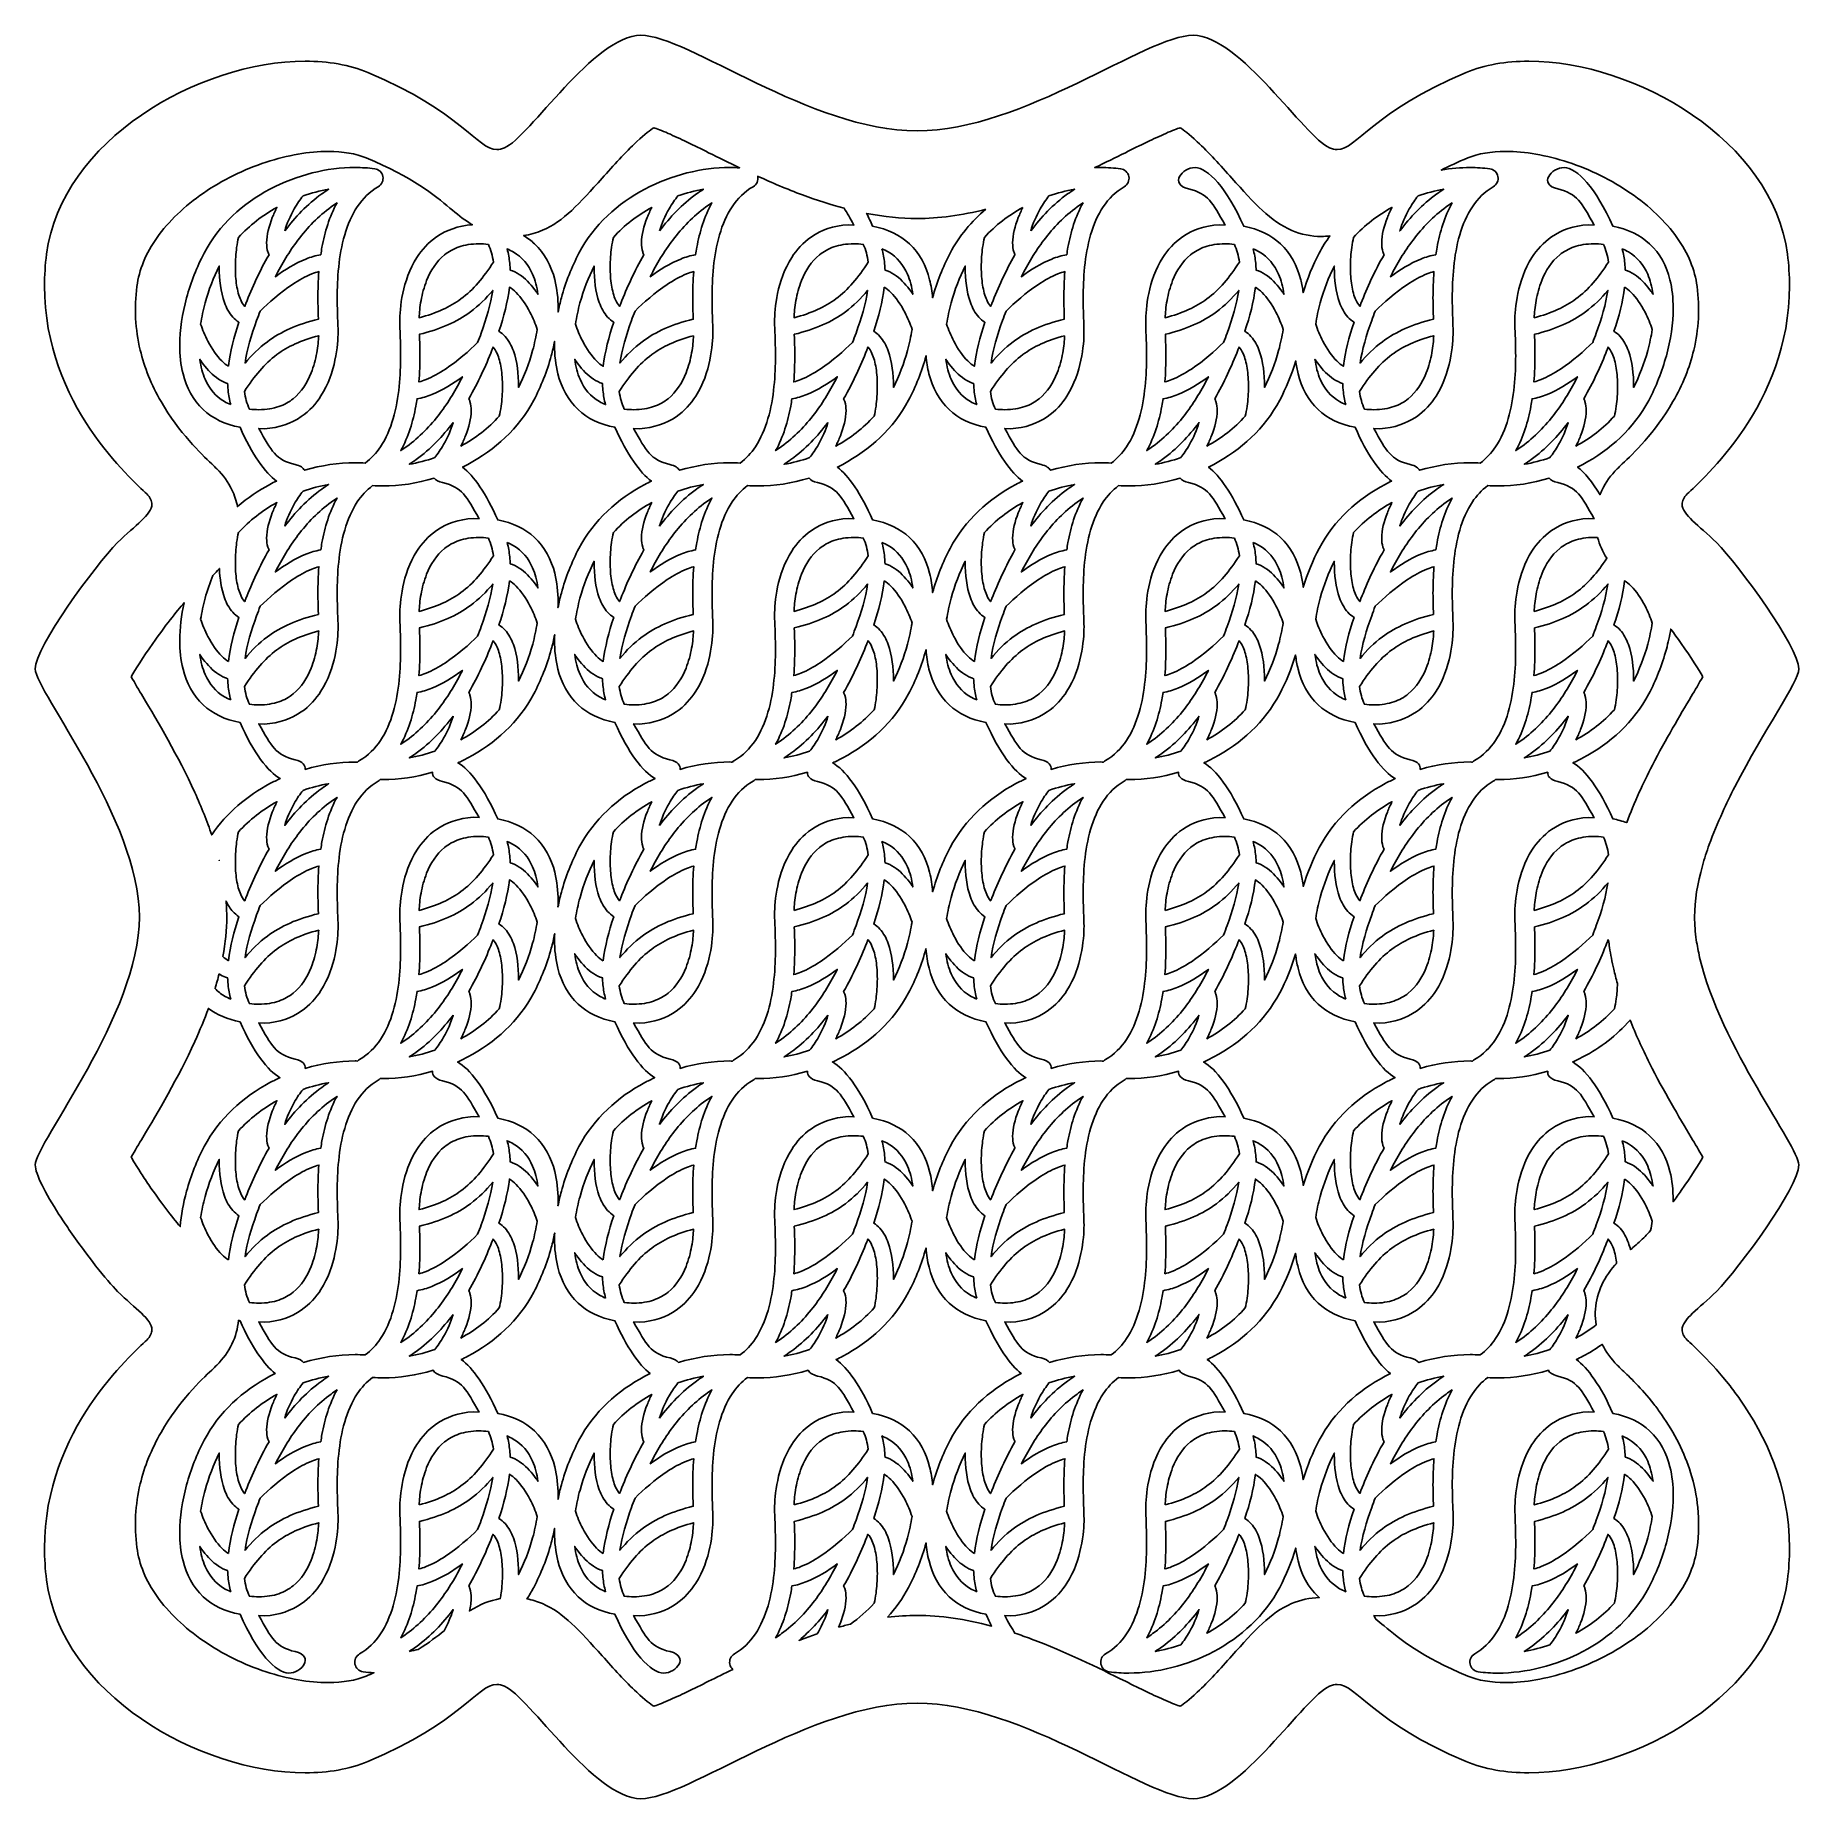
# Model space of a CAD drawing. Header units: centimetres. Extents: x -3.57 to 3.57, y -3.57 to 3.57.
import ezdxf

# ---------------------------------------------------------------- set-up
doc = ezdxf.new("R2010")
doc.units = ezdxf.units.CM
doc.header["$MEASUREMENT"] = 0
doc.layers.add('Layer 1', color=7, linetype='Continuous')

msp = doc.modelspace()

# ---------------------------------------------------------------- linework, layer by layer
at = {"layer": 'Layer 1', "color": 39}
for points, knots in [([(3.23621, -1.51584), (3.32942, -1.42226), (3.56969, -1.09256), (3.56969, -1.00398), (3.56969, -1.00398), (3.56969, -0.92722), (3.2532, -0.52545), (3.16861, -0.16343), (3.16861, -0.16343), (3.16303, -0.13967), (3.15853, -0.1161), (3.15506, -0.09284), (3.15506, -0.09284), (3.1504, -0.06133), (3.14797, -0.03035), (3.14797, -0.00002), (3.14797, -0.00002), (3.14797, 0.06631), (3.15993, 0.13632), (3.17991, 0.20723), (3.17991, 0.20723), (3.18787, 0.23586), (3.19716, 0.26464), (3.20751, 0.29346), (3.20751, 0.29346), (3.22333, 0.33701), (3.2414, 0.38061), (3.26093, 0.4235), (3.26093, 0.4235), (3.27683, 0.4585), (3.29371, 0.49309), (3.31104, 0.52687), (3.31104, 0.52687), (3.42973, 0.75822), (3.5697, 0.95293), (3.5697, 1.00405), (3.5697, 1.00405), (3.5697, 1.09263), (3.32943, 1.42236), (3.23622, 1.51581), (3.23622, 1.51581), (3.1651, 1.58719), (3.09776, 1.62797), (3.09758, 1.67104), (3.09758, 1.67104), (3.09753, 1.68438), (3.1039, 1.69795), (3.11861, 1.71266), (3.11861, 1.71266), (3.17587, 1.77018), (3.53237, 2.07233), (3.53229, 2.55536), (3.53229, 2.55536), (3.53229, 2.59685), (3.52962, 2.63971), (3.52398, 2.68379), (3.52398, 2.68379), (3.46477, 3.14332), (2.90861, 3.46481), (2.47681, 3.46481), (2.47681, 3.46481), (2.38447, 3.46481), (2.29774, 3.45013), (2.22281, 3.41888), (2.22281, 3.41888), (1.84284, 3.26039), (1.7818, 3.10717), (1.70068, 3.10717), (1.70068, 3.10717), (1.69113, 3.10717), (1.68131, 3.10929), (1.6706, 3.11384), (1.6706, 3.11384), (1.56915, 3.15623), (1.30769, 3.56969), (1.11796, 3.56969), (1.11796, 3.56969), (0.92828, 3.56969), (0.43152, 3.18266), (0.00007, 3.18266), (0.00007, 3.18266), (-0.43147, 3.18266), (-0.92833, 3.56969), (-1.11801, 3.56969), (-1.11801, 3.56969), (-1.30766, 3.56969), (-1.56912, 3.15623), (-1.67051, 3.11381), (-1.67051, 3.11381), (-1.68117, 3.10929), (-1.69104, 3.10714), (-1.70062, 3.10714), (-1.70062, 3.10714), (-1.78169, 3.10714), (-1.84278, 3.26036), (-2.22275, 3.41885), (-2.22275, 3.41885), (-2.29765, 3.4501), (-2.38438, 3.46478), (-2.47675, 3.46478), (-2.47675, 3.46478), (-2.90858, 3.46481), (-3.46471, 3.1434), (-3.52392, 2.68379), (-3.52392, 2.68379), (-3.52961, 2.63968), (-3.53223, 2.59685), (-3.53223, 2.55536), (-3.53223, 2.55536), (-3.53231, 2.07231), (-3.17586, 1.77015), (-3.11858, 1.71263), (-3.11858, 1.71263), (-3.1039, 1.69789), (-3.09755, 1.68435), (-3.0976, 1.67101), (-3.0976, 1.67101), (-3.09776, 1.62794), (-3.1651, 1.58716), (-3.23622, 1.51578), (-3.23622, 1.51578), (-3.32937, 1.42233), (-3.56969, 1.09261), (-3.56969, 1.00403), (-3.56969, 1.00403), (-3.56969, 0.91537), (-3.14805, 0.39374), (-3.14805, -0.00004), (-3.14805, -0.00004), (-3.14805, -0.39377), (-3.56969, -0.91539), (-3.56969, -1.00397), (-3.56969, -1.00397), (-3.56969, -1.04064), (-3.5286, -1.11851), (-3.47373, -1.204), (-3.47373, -1.204), (-3.4609, -1.22398), (-3.44722, -1.24448), (-3.43317, -1.26501), (-3.43317, -1.26501), (-3.36258, -1.3678), (-3.28183, -1.47014), (-3.23624, -1.51584), (-3.23624, -1.51584), (-3.16493, -1.58738), (-3.09744, -1.62818), (-3.09762, -1.67139), (-3.09762, -1.67139), (-3.09765, -1.68457), (-3.10405, -1.69803), (-3.1186, -1.71269), (-3.1186, -1.71269), (-3.17588, -1.77016), (-3.53233, -2.07244), (-3.53225, -2.55539), (-3.53225, -2.55539), (-3.53225, -2.59688), (-3.5296, -2.63969), (-3.52394, -2.68379), (-3.52394, -2.68379), (-3.46473, -3.14334), (-2.90857, -3.46487), (-2.47677, -3.46487), (-2.47677, -3.46487), (-2.38438, -3.46487), (-2.29773, -3.45019), (-2.2228, -3.41894), (-2.2228, -3.41894), (-1.84286, -3.26045), (-1.78174, -3.10721), (-1.70067, -3.10721), (-1.70067, -3.10721), (-1.69109, -3.10721), (-1.68125, -3.10935), (-1.67056, -3.1139), (-1.67056, -3.1139), (-1.56917, -3.15631), (-1.30771, -3.56975), (-1.11806, -3.56975), (-1.11806, -3.56975), (-0.92838, -3.56975), (-0.43149, -3.18261), (0.00002, -3.18261), (0.00002, -3.18261), (0.43148, -3.18261), (0.92826, -3.56975), (1.11791, -3.56975), (1.11791, -3.56975), (1.30764, -3.56975), (1.5691, -3.15629), (1.67052, -3.1139), (1.67052, -3.1139), (1.68121, -3.10935), (1.69105, -3.10721), (1.70066, -3.10721), (1.70066, -3.10721), (1.78173, -3.10721), (1.84277, -3.26043), (2.22274, -3.41894), (2.22274, -3.41894), (2.29764, -3.45019), (2.38437, -3.46487), (2.47674, -3.46487), (2.47674, -3.46487), (2.90854, -3.46487), (3.46469, -3.14343), (3.52391, -2.68379), (3.52391, -2.68379), (3.5296, -2.6396), (3.53224, -2.59674), (3.53224, -2.5552), (3.53224, -2.5552), (3.53224, -2.30125), (3.43358, -2.09731), (3.33171, -1.95266), (3.33171, -1.95266), (3.31835, -1.93353), (3.30488, -1.91546), (3.29155, -1.89845), (3.29155, -1.89845), (3.21387, -1.79928), (3.14172, -1.736), (3.11854, -1.71271), (3.11854, -1.71271), (3.10383, -1.69792), (3.09745, -1.68443), (3.09751, -1.67106), (3.09751, -1.67106), (3.09776, -1.62797), (3.16509, -1.5872), (3.23621, -1.51584)], [0, 0, 0, 0, 0.0169492, 0.0169492, 0.0169492, 0.0169492, 0.0338983, 0.0338983, 0.0338983, 0.0338983, 0.0508475, 0.0508475, 0.0508475, 0.0508475, 0.0677966, 0.0677966, 0.0677966, 0.0677966, 0.0847458, 0.0847458, 0.0847458, 0.0847458, 0.1016949, 0.1016949, 0.1016949, 0.1016949, 0.1186441, 0.1186441, 0.1186441, 0.1186441, 0.1355932, 0.1355932, 0.1355932, 0.1355932, 0.1525424, 0.1525424, 0.1525424, 0.1525424, 0.1694915, 0.1694915, 0.1694915, 0.1694915, 0.1864407, 0.1864407, 0.1864407, 0.1864407, 0.2033898, 0.2033898, 0.2033898, 0.2033898, 0.220339, 0.220339, 0.220339, 0.220339, 0.2372881, 0.2372881, 0.2372881, 0.2372881, 0.2542373, 0.2542373, 0.2542373, 0.2542373, 0.2711864, 0.2711864, 0.2711864, 0.2711864, 0.2881356, 0.2881356, 0.2881356, 0.2881356, 0.3050847, 0.3050847, 0.3050847, 0.3050847, 0.3220339, 0.3220339, 0.3220339, 0.3220339, 0.3389831, 0.3389831, 0.3389831, 0.3389831, 0.3559322, 0.3559322, 0.3559322, 0.3559322, 0.3728814, 0.3728814, 0.3728814, 0.3728814, 0.3898305, 0.3898305, 0.3898305, 0.3898305, 0.4067797, 0.4067797, 0.4067797, 0.4067797, 0.4237288, 0.4237288, 0.4237288, 0.4237288, 0.440678, 0.440678, 0.440678, 0.440678, 0.4576271, 0.4576271, 0.4576271, 0.4576271, 0.4745763, 0.4745763, 0.4745763, 0.4745763, 0.4915254, 0.4915254, 0.4915254, 0.4915254, 0.5084746, 0.5084746, 0.5084746, 0.5084746, 0.5254237, 0.5254237, 0.5254237, 0.5254237, 0.5423729, 0.5423729, 0.5423729, 0.5423729, 0.559322, 0.559322, 0.559322, 0.559322, 0.5762712, 0.5762712, 0.5762712, 0.5762712, 0.5932203, 0.5932203, 0.5932203, 0.5932203, 0.6101695, 0.6101695, 0.6101695, 0.6101695, 0.6271186, 0.6271186, 0.6271186, 0.6271186, 0.6440678, 0.6440678, 0.6440678, 0.6440678, 0.6610169, 0.6610169, 0.6610169, 0.6610169, 0.6779661, 0.6779661, 0.6779661, 0.6779661, 0.6949153, 0.6949153, 0.6949153, 0.6949153, 0.7118644, 0.7118644, 0.7118644, 0.7118644, 0.7288136, 0.7288136, 0.7288136, 0.7288136, 0.7457627, 0.7457627, 0.7457627, 0.7457627, 0.7627119, 0.7627119, 0.7627119, 0.7627119, 0.779661, 0.779661, 0.779661, 0.779661, 0.7966102, 0.7966102, 0.7966102, 0.7966102, 0.8135593, 0.8135593, 0.8135593, 0.8135593, 0.8305085, 0.8305085, 0.8305085, 0.8305085, 0.8474576, 0.8474576, 0.8474576, 0.8474576, 0.8644068, 0.8644068, 0.8644068, 0.8644068, 0.8813559, 0.8813559, 0.8813559, 0.8813559, 0.8983051, 0.8983051, 0.8983051, 0.8983051, 0.9152542, 0.9152542, 0.9152542, 0.9152542, 0.9322034, 0.9322034, 0.9322034, 0.9322034, 0.9491525, 0.9491525, 0.9491525, 0.9491525, 0.9661017, 0.9661017, 0.9661017, 0.9661017, 1, 1, 1, 1]), ([(-1.27451, 2.99115), (-1.22853, 3.0424), (-1.18095, 3.09534), (-1.13465, 3.13895), (-1.13465, 3.13895), (-1.10147, 3.17022), (-1.07901, 3.18687), (-1.06573, 3.19547), (-1.06573, 3.19547), (-1.05351, 3.19142), (-1.03483, 3.18444), (-1.00744, 3.17256), (-1.00744, 3.17256), (-0.96061, 3.15216), (-0.90378, 3.12409), (-0.84358, 3.09432), (-0.84358, 3.09432), (-0.80357, 3.07453), (-0.76156, 3.05384), (-0.71804, 3.03304), (-0.71804, 3.03304), (-0.73111, 3.03383), (-0.74429, 3.03428), (-0.7576, 3.03428), (-0.7576, 3.03428), (-0.87103, 3.03423), (-0.99263, 3.00457), (-1.10188, 2.94668), (-1.10188, 2.94668), (-1.21099, 2.88884), (-1.30802, 2.8023), (-1.36858, 2.68752), (-1.36858, 2.68752), (-1.39774, 2.63212), (-1.42229, 2.57036), (-1.4397, 2.50673), (-1.4397, 2.50673), (-1.44491, 2.48752), (-1.44944, 2.46818), (-1.45327, 2.44879), (-1.45327, 2.44879), (-1.45314, 2.45413), (-1.45295, 2.45943), (-1.45295, 2.46477), (-1.45295, 2.46477), (-1.45295, 2.50459), (-1.45705, 2.54348), (-1.46639, 2.58026), (-1.46639, 2.58026), (-1.48031, 2.63527), (-1.50647, 2.68609), (-1.54823, 2.72525), (-1.54823, 2.72525), (-1.56151, 2.73776), (-1.57643, 2.74885), (-1.59273, 2.75851), (-1.59273, 2.75851), (-1.56685, 2.76237), (-1.54127, 2.7696), (-1.51621, 2.78015), (-1.51621, 2.78015), (-1.43199, 2.81566), (-1.36587, 2.88929), (-1.27451, 2.99115)], [0, 0, 0, 0, 0.0588235, 0.0588235, 0.0588235, 0.0588235, 0.1176471, 0.1176471, 0.1176471, 0.1176471, 0.1764706, 0.1764706, 0.1764706, 0.1764706, 0.2352941, 0.2352941, 0.2352941, 0.2352941, 0.2941176, 0.2941176, 0.2941176, 0.2941176, 0.3529412, 0.3529412, 0.3529412, 0.3529412, 0.4117647, 0.4117647, 0.4117647, 0.4117647, 0.4705882, 0.4705882, 0.4705882, 0.4705882, 0.5294118, 0.5294118, 0.5294118, 0.5294118, 0.5882353, 0.5882353, 0.5882353, 0.5882353, 0.6470588, 0.6470588, 0.6470588, 0.6470588, 0.7058824, 0.7058824, 0.7058824, 0.7058824, 0.7647059, 0.7647059, 0.7647059, 0.7647059, 0.8235294, 0.8235294, 0.8235294, 0.8235294, 0.8823529, 0.8823529, 0.8823529, 0.8823529, 1, 1, 1, 1]), ([(1.00741, 3.17253), (1.03477, 3.18441), (1.0535, 3.19139), (1.0657, 3.19544), (1.0657, 3.19544), (1.07898, 3.18684), (1.10142, 3.1702), (1.13462, 3.13892), (1.13462, 3.13892), (1.18095, 3.09532), (1.22852, 3.04237), (1.27451, 2.99107), (1.27451, 2.99107), (1.36614, 2.88902), (1.43233, 2.81523), (1.51689, 2.77983), (1.51689, 2.77983), (1.55584, 2.76348), (1.59613, 2.75517), (1.63672, 2.75517), (1.63672, 2.75517), (1.64852, 2.75517), (1.66032, 2.75588), (1.67202, 2.75731), (1.67202, 2.75731), (1.65593, 2.7353), (1.64114, 2.71207), (1.62818, 2.68746), (1.62818, 2.68746), (1.60233, 2.63833), (1.58013, 2.58417), (1.56328, 2.52815), (1.56328, 2.52815), (1.56106, 2.54585), (1.55796, 2.56323), (1.55365, 2.58019), (1.55365, 2.58019), (1.53973, 2.6352), (1.51357, 2.68602), (1.47179, 2.72518), (1.47179, 2.72518), (1.43398, 2.76079), (1.38366, 2.78535), (1.32294, 2.79633), (1.32294, 2.79633), (1.25505, 2.95093), (1.17686, 3.03419), (1.12569, 3.03419), (1.12569, 3.03419), (1.07359, 3.03419), (1.01933, 2.96693), (1.09965, 2.94738), (1.09965, 2.94738), (1.1799, 2.92788), (1.19477, 2.89396), (1.247, 2.80133), (1.247, 2.80133), (1.247, 2.80133), (1.22329, 2.80265), (1.22329, 2.80265), (1.22329, 2.80265), (1.16418, 2.79892), (1.11436, 2.78101), (1.07475, 2.75365), (1.07475, 2.75365), (1.04117, 2.73053), (1.01509, 2.70126), (0.99508, 2.66994), (0.99508, 2.66994), (0.965, 2.62287), (0.94817, 2.57128), (0.93838, 2.52484), (0.93838, 2.52484), (0.92862, 2.47833), (0.92602, 2.43695), (0.92602, 2.40932), (0.92602, 2.40932), (0.92602, 2.3945), (0.92689, 2.37556), (0.92771, 2.35233), (0.92771, 2.35233), (0.92853, 2.32923), (0.92938, 2.30216), (0.92938, 2.27256), (0.92938, 2.27256), (0.92943, 2.19565), (0.92366, 2.10137), (0.89922, 2.01771), (0.89922, 2.01771), (0.88708, 1.97585), (0.87035, 1.93677), (0.8481, 1.90357), (0.8481, 1.90357), (0.8309, 1.87793), (0.8105, 1.85573), (0.78606, 1.83769), (0.78606, 1.83769), (0.77243, 1.83854), (0.75868, 1.83904), (0.74481, 1.83904), (0.74481, 1.83904), (0.67811, 1.83901), (0.60855, 1.82864), (0.54037, 1.80843), (0.54037, 1.80843), (0.5354, 1.81811), (0.52365, 1.82661), (0.50246, 1.83174), (0.50246, 1.83174), (0.42221, 1.85121), (0.40734, 1.88519), (0.35514, 1.97782), (0.35514, 1.97782), (0.35514, 1.97782), (0.37879, 1.9765), (0.37879, 1.9765), (0.37879, 1.9765), (0.43795, 1.98023), (0.48777, 1.99812), (0.52735, 2.0255), (0.52735, 2.0255), (0.56095, 2.0486), (0.58704, 2.07791), (0.60704, 2.10919), (0.60704, 2.10919), (0.6371, 2.15626), (0.65395, 2.20785), (0.66374, 2.25429), (0.66374, 2.25429), (0.6735, 2.30078), (0.6761, 2.34216), (0.6761, 2.36981), (0.6761, 2.36981), (0.6761, 2.38465), (0.67525, 2.40362), (0.67441, 2.42683), (0.67441, 2.42683), (0.67359, 2.44993), (0.67274, 2.477), (0.67274, 2.5066), (0.67274, 2.5066), (0.67269, 2.58349), (0.67846, 2.67776), (0.70288, 2.76145), (0.70288, 2.76145), (0.71502, 2.80325), (0.73177, 2.84236), (0.75402, 2.87556), (0.75402, 2.87556), (0.77632, 2.90884), (0.80387, 2.93633), (0.83882, 2.95652), (0.83882, 2.95652), (0.85332, 2.96491), (0.86089, 2.98147), (0.85761, 2.99793), (0.85761, 2.99793), (0.85441, 3.01439), (0.84118, 3.02688), (0.82451, 3.0291), (0.82451, 3.0291), (0.79861, 3.03259), (0.77194, 3.03426), (0.74484, 3.03426), (0.74484, 3.03426), (0.73643, 3.03426), (0.72796, 3.03405), (0.71947, 3.0337), (0.71947, 3.0337), (0.76246, 3.05423), (0.80395, 3.07474), (0.84353, 3.09429), (0.84353, 3.09429), (0.90375, 3.12405), (0.96058, 3.15213), (1.00741, 3.17253)], [0, 0, 0, 0, 0.0222222, 0.0222222, 0.0222222, 0.0222222, 0.0444444, 0.0444444, 0.0444444, 0.0444444, 0.0666667, 0.0666667, 0.0666667, 0.0666667, 0.0888889, 0.0888889, 0.0888889, 0.0888889, 0.1111111, 0.1111111, 0.1111111, 0.1111111, 0.1333333, 0.1333333, 0.1333333, 0.1333333, 0.1555556, 0.1555556, 0.1555556, 0.1555556, 0.1777778, 0.1777778, 0.1777778, 0.1777778, 0.2, 0.2, 0.2, 0.2, 0.2222222, 0.2222222, 0.2222222, 0.2222222, 0.2444444, 0.2444444, 0.2444444, 0.2444444, 0.2666667, 0.2666667, 0.2666667, 0.2666667, 0.2888889, 0.2888889, 0.2888889, 0.2888889, 0.3111111, 0.3111111, 0.3111111, 0.3111111, 0.3333333, 0.3333333, 0.3333333, 0.3333333, 0.3555556, 0.3555556, 0.3555556, 0.3555556, 0.3777778, 0.3777778, 0.3777778, 0.3777778, 0.4, 0.4, 0.4, 0.4, 0.4222222, 0.4222222, 0.4222222, 0.4222222, 0.4444444, 0.4444444, 0.4444444, 0.4444444, 0.4666667, 0.4666667, 0.4666667, 0.4666667, 0.4888889, 0.4888889, 0.4888889, 0.4888889, 0.5111111, 0.5111111, 0.5111111, 0.5111111, 0.5333333, 0.5333333, 0.5333333, 0.5333333, 0.5555556, 0.5555556, 0.5555556, 0.5555556, 0.5777778, 0.5777778, 0.5777778, 0.5777778, 0.6, 0.6, 0.6, 0.6, 0.6222222, 0.6222222, 0.6222222, 0.6222222, 0.6444444, 0.6444444, 0.6444444, 0.6444444, 0.6666667, 0.6666667, 0.6666667, 0.6666667, 0.6888889, 0.6888889, 0.6888889, 0.6888889, 0.7111111, 0.7111111, 0.7111111, 0.7111111, 0.7333333, 0.7333333, 0.7333333, 0.7333333, 0.7555556, 0.7555556, 0.7555556, 0.7555556, 0.7777778, 0.7777778, 0.7777778, 0.7777778, 0.8, 0.8, 0.8, 0.8, 0.8222222, 0.8222222, 0.8222222, 0.8222222, 0.8444444, 0.8444444, 0.8444444, 0.8444444, 0.8666667, 0.8666667, 0.8666667, 0.8666667, 0.8888889, 0.8888889, 0.8888889, 0.8888889, 0.9111111, 0.9111111, 0.9111111, 0.9111111, 0.9333333, 0.9333333, 0.9333333, 0.9333333, 0.9555556, 0.9555556, 0.9555556, 0.9555556, 1, 1, 1, 1]), ([(-3.14488, 2.29546), (-3.16494, 2.37902), (-3.16943, 2.46561), (-3.15819, 2.55287), (-3.15819, 2.55287), (-3.14954, 2.6201), (-3.12205, 2.68675), (-3.07657, 2.75091), (-3.07657, 2.75091), (-3.03056, 2.81576), (-2.96563, 2.87802), (-2.8888, 2.93088), (-2.8888, 2.93088), (-2.81265, 2.98324), (-2.72497, 3.02642), (-2.63517, 3.0559), (-2.63517, 3.0559), (-2.54831, 3.08437), (-2.46137, 3.09945), (-2.38368, 3.09945), (-2.38368, 3.09945), (-2.32394, 3.09945), (-2.27068, 3.0904), (-2.22969, 3.07331), (-2.22969, 3.07331), (-2.04131, 2.99476), (-1.95423, 2.92258), (-1.89068, 2.86985), (-1.89068, 2.86985), (-1.86377, 2.84757), (-1.83837, 2.82651), (-1.80932, 2.80807), (-1.80932, 2.80807), (-1.80628, 2.80616), (-1.80323, 2.80429), (-1.80014, 2.80243), (-1.80014, 2.80243), (-1.85777, 2.79825), (-1.90648, 2.7806), (-1.94529, 2.75377), (-1.94529, 2.75377), (-1.97887, 2.73065), (-2.00493, 2.70138), (-2.02496, 2.67006), (-2.02496, 2.67006), (-2.05502, 2.62299), (-2.07187, 2.5714), (-2.08166, 2.52496), (-2.08166, 2.52496), (-2.0914, 2.47845), (-2.09399, 2.43707), (-2.09402, 2.40944), (-2.09402, 2.40944), (-2.09399, 2.39462), (-2.09315, 2.37568), (-2.09227, 2.35245), (-2.09227, 2.35245), (-2.09145, 2.32935), (-2.09063, 2.30228), (-2.09063, 2.27268), (-2.09063, 2.27268), (-2.09058, 2.19577), (-2.09635, 2.10149), (-2.12079, 2.01783), (-2.12079, 2.01783), (-2.13291, 1.97597), (-2.14966, 1.93689), (-2.17191, 1.90369), (-2.17191, 1.90369), (-2.18911, 1.87805), (-2.20948, 1.85585), (-2.23395, 1.83781), (-2.23395, 1.83781), (-2.24755, 1.83866), (-2.26131, 1.83916), (-2.27523, 1.83916), (-2.27523, 1.83916), (-2.34193, 1.83913), (-2.41144, 1.82876), (-2.47962, 1.80855), (-2.47962, 1.80855), (-2.48459, 1.81823), (-2.49634, 1.82673), (-2.51751, 1.83186), (-2.51751, 1.83186), (-2.59778, 1.85133), (-2.61263, 1.88531), (-2.66486, 1.97794), (-2.66486, 1.97794), (-2.66486, 1.97794), (-2.64118, 1.97662), (-2.64118, 1.97662), (-2.64118, 1.97662), (-2.58205, 1.98035), (-2.53222, 1.99824), (-2.49264, 2.02562), (-2.49264, 2.02562), (-2.45906, 2.04872), (-2.43295, 2.07803), (-2.41297, 2.10931), (-2.41297, 2.10931), (-2.38291, 2.15638), (-2.36603, 2.20797), (-2.35624, 2.25441), (-2.35624, 2.25441), (-2.3465, 2.3009), (-2.34394, 2.34228), (-2.34391, 2.36993), (-2.34391, 2.36993), (-2.34394, 2.38477), (-2.34478, 2.40374), (-2.3456, 2.42695), (-2.3456, 2.42695), (-2.34645, 2.45005), (-2.34727, 2.47712), (-2.34727, 2.50672), (-2.34727, 2.50672), (-2.34732, 2.58361), (-2.34155, 2.67788), (-2.31708, 2.76157), (-2.31708, 2.76157), (-2.30496, 2.80337), (-2.28821, 2.84248), (-2.26599, 2.87568), (-2.26599, 2.87568), (-2.24369, 2.90896), (-2.21614, 2.93645), (-2.18116, 2.95664), (-2.18116, 2.95664), (-2.16669, 2.96503), (-2.15912, 2.98159), (-2.16237, 2.99805), (-2.16237, 2.99805), (-2.1656, 3.01451), (-2.17885, 3.027), (-2.19547, 3.02922), (-2.19547, 3.02922), (-2.22137, 3.03271), (-2.24807, 3.03438), (-2.27516, 3.03438), (-2.27516, 3.03438), (-2.38856, 3.03433), (-2.51019, 3.00467), (-2.61941, 2.94678), (-2.61941, 2.94678), (-2.72855, 2.88894), (-2.82557, 2.8024), (-2.88611, 2.68762), (-2.88611, 2.68762), (-2.91527, 2.63222), (-2.93979, 2.57046), (-2.95723, 2.50683), (-2.95723, 2.50683), (-2.97459, 2.4432), (-2.98483, 2.37769), (-2.98485, 2.31464), (-2.98485, 2.31464), (-2.98485, 2.27479), (-2.98078, 2.23587), (-2.97144, 2.19912), (-2.97144, 2.19912), (-2.95752, 2.14409), (-2.93136, 2.09329), (-2.88958, 2.0541), (-2.88958, 2.0541), (-2.85177, 2.01851), (-2.80145, 1.99396), (-2.7407, 1.98298), (-2.7407, 1.98298), (-2.6921, 1.87228), (-2.6382, 1.79817), (-2.59274, 1.76499), (-2.59274, 1.76499), (-2.60171, 1.7607), (-2.61063, 1.75631), (-2.61941, 1.75163), (-2.61941, 1.75163), (-2.66619, 1.72684), (-2.71069, 1.69676), (-2.75112, 1.66141), (-2.75112, 1.66141), (-2.75567, 1.68467), (-2.76316, 1.70739), (-2.77377, 1.72938), (-2.77377, 1.72938), (-2.78851, 1.75994), (-2.80899, 1.78851), (-2.83465, 1.81431), (-2.83465, 1.81431), (-2.83465, 1.81431), (-2.8347, 1.81436), (-2.8347, 1.81436), (-2.8347, 1.81436), (-2.8347, 1.81436), (-2.83473, 1.81439), (-2.83473, 1.81439), (-2.83473, 1.81439), (-2.84084, 1.82055), (-2.84751, 1.8269), (-2.85524, 1.83426), (-2.85524, 1.83426), (-2.89821, 1.87516), (-2.98756, 1.96036), (-3.06032, 2.08673), (-3.06032, 2.08673), (-3.0995, 2.15454), (-3.12794, 2.22479), (-3.14488, 2.29546)], [0, 0, 0, 0, 0.0188679, 0.0188679, 0.0188679, 0.0188679, 0.0377358, 0.0377358, 0.0377358, 0.0377358, 0.0566038, 0.0566038, 0.0566038, 0.0566038, 0.0754717, 0.0754717, 0.0754717, 0.0754717, 0.0943396, 0.0943396, 0.0943396, 0.0943396, 0.1132075, 0.1132075, 0.1132075, 0.1132075, 0.1320755, 0.1320755, 0.1320755, 0.1320755, 0.1509434, 0.1509434, 0.1509434, 0.1509434, 0.1698113, 0.1698113, 0.1698113, 0.1698113, 0.1886792, 0.1886792, 0.1886792, 0.1886792, 0.2075472, 0.2075472, 0.2075472, 0.2075472, 0.2264151, 0.2264151, 0.2264151, 0.2264151, 0.245283, 0.245283, 0.245283, 0.245283, 0.2641509, 0.2641509, 0.2641509, 0.2641509, 0.2830189, 0.2830189, 0.2830189, 0.2830189, 0.3018868, 0.3018868, 0.3018868, 0.3018868, 0.3207547, 0.3207547, 0.3207547, 0.3207547, 0.3396226, 0.3396226, 0.3396226, 0.3396226, 0.3584906, 0.3584906, 0.3584906, 0.3584906, 0.3773585, 0.3773585, 0.3773585, 0.3773585, 0.3962264, 0.3962264, 0.3962264, 0.3962264, 0.4150943, 0.4150943, 0.4150943, 0.4150943, 0.4339623, 0.4339623, 0.4339623, 0.4339623, 0.4528302, 0.4528302, 0.4528302, 0.4528302, 0.4716981, 0.4716981, 0.4716981, 0.4716981, 0.490566, 0.490566, 0.490566, 0.490566, 0.509434, 0.509434, 0.509434, 0.509434, 0.5283019, 0.5283019, 0.5283019, 0.5283019, 0.5471698, 0.5471698, 0.5471698, 0.5471698, 0.5660377, 0.5660377, 0.5660377, 0.5660377, 0.5849057, 0.5849057, 0.5849057, 0.5849057, 0.6037736, 0.6037736, 0.6037736, 0.6037736, 0.6226415, 0.6226415, 0.6226415, 0.6226415, 0.6415094, 0.6415094, 0.6415094, 0.6415094, 0.6603774, 0.6603774, 0.6603774, 0.6603774, 0.6792453, 0.6792453, 0.6792453, 0.6792453, 0.6981132, 0.6981132, 0.6981132, 0.6981132, 0.7169811, 0.7169811, 0.7169811, 0.7169811, 0.7358491, 0.7358491, 0.7358491, 0.7358491, 0.754717, 0.754717, 0.754717, 0.754717, 0.7735849, 0.7735849, 0.7735849, 0.7735849, 0.7924528, 0.7924528, 0.7924528, 0.7924528, 0.8113208, 0.8113208, 0.8113208, 0.8113208, 0.8301887, 0.8301887, 0.8301887, 0.8301887, 0.8490566, 0.8490566, 0.8490566, 0.8490566, 0.8679245, 0.8679245, 0.8679245, 0.8679245, 0.8867925, 0.8867925, 0.8867925, 0.8867925, 0.9056604, 0.9056604, 0.9056604, 0.9056604, 0.9245283, 0.9245283, 0.9245283, 0.9245283, 0.9433962, 0.9433962, 0.9433962, 0.9433962, 0.9622642, 0.9622642, 0.9622642, 0.9622642, 1, 1, 1, 1]), ([(2.22976, 3.07331), (2.27069, 3.09038), (2.32398, 3.0994), (2.38369, 3.0994), (2.38369, 3.0994), (2.46137, 3.0994), (2.54829, 3.08435), (2.63515, 3.05585), (2.63515, 3.05585), (2.72495, 3.02638), (2.81266, 2.98314), (2.88878, 2.93081), (2.88878, 2.93081), (2.96562, 2.87795), (3.03057, 2.81569), (3.07661, 2.75084), (3.07661, 2.75084), (3.12209, 2.68668), (3.14956, 2.62006), (3.15823, 2.5528), (3.15823, 2.5528), (3.16947, 2.46557), (3.165, 2.379), (3.14489, 2.29541), (3.14489, 2.29541), (3.12793, 2.22474), (3.09951, 2.15449), (3.06041, 2.08655), (3.06041, 2.08655), (2.98765, 1.96016), (2.89825, 1.87499), (2.8553, 1.83411), (2.8553, 1.83411), (2.84757, 1.8267), (2.84088, 1.82035), (2.83477, 1.81419), (2.83477, 1.81419), (2.80908, 1.78842), (2.7886, 1.75984), (2.77384, 1.72929), (2.77384, 1.72929), (2.77069, 1.72273), (2.76786, 1.71609), (2.76524, 1.70939), (2.76524, 1.70939), (2.73412, 1.76149), (2.70282, 1.79927), (2.67449, 1.82155), (2.67449, 1.82155), (2.68166, 1.8251), (2.68886, 1.82872), (2.69597, 1.83248), (2.69597, 1.83248), (2.80506, 1.89032), (2.90208, 1.97692), (2.96264, 2.09167), (2.96264, 2.09167), (2.9918, 2.14707), (3.01635, 2.20883), (3.03376, 2.27243), (3.03376, 2.27243), (3.05112, 2.33609), (3.06141, 2.4016), (3.06141, 2.46468), (3.06141, 2.46468), (3.06141, 2.5045), (3.05734, 2.54339), (3.04797, 2.58017), (3.04797, 2.58017), (3.03408, 2.63518), (3.00789, 2.686), (2.96611, 2.72516), (2.96611, 2.72516), (2.9283, 2.76077), (2.87798, 2.78533), (2.81723, 2.79631), (2.81723, 2.79631), (2.74939, 2.95091), (2.67115, 3.03417), (2.62004, 3.03417), (2.62004, 3.03417), (2.56792, 3.03417), (2.51368, 2.96691), (2.594, 2.94736), (2.594, 2.94736), (2.67425, 2.92786), (2.68909, 2.89394), (2.74132, 2.80131), (2.74132, 2.80131), (2.74132, 2.80131), (2.71764, 2.80263), (2.71764, 2.80263), (2.71764, 2.80263), (2.65851, 2.7989), (2.60868, 2.78099), (2.56908, 2.75363), (2.56908, 2.75363), (2.53553, 2.73051), (2.50942, 2.70124), (2.48939, 2.66992), (2.48939, 2.66992), (2.45936, 2.62285), (2.44248, 2.57126), (2.43269, 2.52482), (2.43269, 2.52482), (2.42298, 2.47831), (2.42039, 2.43693), (2.42033, 2.4093), (2.42033, 2.4093), (2.42038, 2.39448), (2.4212, 2.37554), (2.42205, 2.35231), (2.42205, 2.35231), (2.4229, 2.32921), (2.42372, 2.30214), (2.42372, 2.27254), (2.42372, 2.27254), (2.42377, 2.19563), (2.41798, 2.10135), (2.39353, 2.01769), (2.39353, 2.01769), (2.38139, 1.97583), (2.36466, 1.93675), (2.34241, 1.90355), (2.34241, 1.90355), (2.32521, 1.87791), (2.30484, 1.85571), (2.28037, 1.83767), (2.28037, 1.83767), (2.26674, 1.83852), (2.25301, 1.83902), (2.23909, 1.83902), (2.23909, 1.83902), (2.17239, 1.83899), (2.10288, 1.82862), (2.03465, 1.80841), (2.03465, 1.80841), (2.02968, 1.81809), (2.01795, 1.82659), (1.99679, 1.83172), (1.99679, 1.83172), (1.91652, 1.85119), (1.90167, 1.88517), (1.84944, 1.9778), (1.84944, 1.9778), (1.84944, 1.9778), (1.87312, 1.97648), (1.87312, 1.97648), (1.87312, 1.97648), (1.93228, 1.98021), (1.9821, 1.9981), (2.02168, 2.02548), (2.02168, 2.02548), (2.05528, 2.04858), (2.08132, 2.07789), (2.10135, 2.10917), (2.10135, 2.10917), (2.13141, 2.15624), (2.14829, 2.20783), (2.15808, 2.25427), (2.15808, 2.25427), (2.16779, 2.30076), (2.17041, 2.34214), (2.17044, 2.36979), (2.17044, 2.36979), (2.17041, 2.38463), (2.16957, 2.4036), (2.16869, 2.42681), (2.16869, 2.42681), (2.16792, 2.44991), (2.16705, 2.47698), (2.16705, 2.50658), (2.16705, 2.50658), (2.16697, 2.58347), (2.17277, 2.67774), (2.19721, 2.76143), (2.19721, 2.76143), (2.20935, 2.80323), (2.22608, 2.84234), (2.24833, 2.87554), (2.24833, 2.87554), (2.27063, 2.90882), (2.29818, 2.93631), (2.33316, 2.9565), (2.33316, 2.9565), (2.34763, 2.96489), (2.3552, 2.98145), (2.35195, 2.99791), (2.35195, 2.99791), (2.34872, 3.01437), (2.33547, 3.02686), (2.31882, 3.02908), (2.31882, 3.02908), (2.29292, 3.03257), (2.26625, 3.03424), (2.23913, 3.03424), (2.23913, 3.03424), (2.2009, 3.03424), (2.16166, 3.03075), (2.12234, 3.02405), (2.12234, 3.02405), (2.15412, 3.04008), (2.1896, 3.05656), (2.22976, 3.07331)], [0, 0, 0, 0, 0.0192308, 0.0192308, 0.0192308, 0.0192308, 0.0384615, 0.0384615, 0.0384615, 0.0384615, 0.0576923, 0.0576923, 0.0576923, 0.0576923, 0.0769231, 0.0769231, 0.0769231, 0.0769231, 0.0961538, 0.0961538, 0.0961538, 0.0961538, 0.1153846, 0.1153846, 0.1153846, 0.1153846, 0.1346154, 0.1346154, 0.1346154, 0.1346154, 0.1538462, 0.1538462, 0.1538462, 0.1538462, 0.1730769, 0.1730769, 0.1730769, 0.1730769, 0.1923077, 0.1923077, 0.1923077, 0.1923077, 0.2115385, 0.2115385, 0.2115385, 0.2115385, 0.2307692, 0.2307692, 0.2307692, 0.2307692, 0.25, 0.25, 0.25, 0.25, 0.2692308, 0.2692308, 0.2692308, 0.2692308, 0.2884615, 0.2884615, 0.2884615, 0.2884615, 0.3076923, 0.3076923, 0.3076923, 0.3076923, 0.3269231, 0.3269231, 0.3269231, 0.3269231, 0.3461538, 0.3461538, 0.3461538, 0.3461538, 0.3653846, 0.3653846, 0.3653846, 0.3653846, 0.3846154, 0.3846154, 0.3846154, 0.3846154, 0.4038462, 0.4038462, 0.4038462, 0.4038462, 0.4230769, 0.4230769, 0.4230769, 0.4230769, 0.4423077, 0.4423077, 0.4423077, 0.4423077, 0.4615385, 0.4615385, 0.4615385, 0.4615385, 0.4807692, 0.4807692, 0.4807692, 0.4807692, 0.5, 0.5, 0.5, 0.5, 0.5192308, 0.5192308, 0.5192308, 0.5192308, 0.5384615, 0.5384615, 0.5384615, 0.5384615, 0.5576923, 0.5576923, 0.5576923, 0.5576923, 0.5769231, 0.5769231, 0.5769231, 0.5769231, 0.5961538, 0.5961538, 0.5961538, 0.5961538, 0.6153846, 0.6153846, 0.6153846, 0.6153846, 0.6346154, 0.6346154, 0.6346154, 0.6346154, 0.6538462, 0.6538462, 0.6538462, 0.6538462, 0.6730769, 0.6730769, 0.6730769, 0.6730769, 0.6923077, 0.6923077, 0.6923077, 0.6923077, 0.7115385, 0.7115385, 0.7115385, 0.7115385, 0.7307692, 0.7307692, 0.7307692, 0.7307692, 0.75, 0.75, 0.75, 0.75, 0.7692308, 0.7692308, 0.7692308, 0.7692308, 0.7884615, 0.7884615, 0.7884615, 0.7884615, 0.8076923, 0.8076923, 0.8076923, 0.8076923, 0.8269231, 0.8269231, 0.8269231, 0.8269231, 0.8461538, 0.8461538, 0.8461538, 0.8461538, 0.8653846, 0.8653846, 0.8653846, 0.8653846, 0.8846154, 0.8846154, 0.8846154, 0.8846154, 0.9038462, 0.9038462, 0.9038462, 0.9038462, 0.9230769, 0.9230769, 0.9230769, 0.9230769, 0.9423077, 0.9423077, 0.9423077, 0.9423077, 0.9615385, 0.9615385, 0.9615385, 0.9615385, 1, 1, 1, 1]), ([(-0.29471, 2.86931), (-0.28312, 2.85103), (-0.27095, 2.82883), (-0.25547, 2.80139), (-0.25547, 2.80139), (-0.25547, 2.80139), (-0.27915, 2.80271), (-0.27915, 2.80271), (-0.27915, 2.80271), (-0.33828, 2.79898), (-0.38813, 2.78107), (-0.42771, 2.75371), (-0.42771, 2.75371), (-0.46129, 2.73059), (-0.48737, 2.70132), (-0.50738, 2.67), (-0.50738, 2.67), (-0.53744, 2.62293), (-0.55432, 2.57134), (-0.56411, 2.5249), (-0.56411, 2.5249), (-0.57385, 2.47839), (-0.57641, 2.43701), (-0.57644, 2.40938), (-0.57644, 2.40938), (-0.57641, 2.39456), (-0.57557, 2.37562), (-0.57472, 2.35239), (-0.57472, 2.35239), (-0.5739, 2.32929), (-0.57308, 2.30222), (-0.57308, 2.27262), (-0.57308, 2.27262), (-0.573, 2.19571), (-0.5788, 2.10143), (-0.60324, 2.01777), (-0.60324, 2.01777), (-0.61538, 1.97591), (-0.63211, 1.93683), (-0.65436, 1.90363), (-0.65436, 1.90363), (-0.67156, 1.87799), (-0.69193, 1.85579), (-0.7164, 1.83775), (-0.7164, 1.83775), (-0.73003, 1.8386), (-0.74378, 1.8391), (-0.75768, 1.8391), (-0.75768, 1.8391), (-0.82438, 1.83907), (-0.89391, 1.8287), (-0.9621, 1.80849), (-0.9621, 1.80849), (-0.96707, 1.81817), (-0.9788, 1.82667), (-0.99999, 1.8318), (-0.99999, 1.8318), (-1.08026, 1.85127), (-1.09511, 1.88525), (-1.14734, 1.97788), (-1.14734, 1.97788), (-1.14734, 1.97788), (-1.12363, 1.97656), (-1.12363, 1.97656), (-1.12363, 1.97656), (-1.0645, 1.98029), (-1.01467, 1.99818), (-0.97509, 2.02556), (-0.97509, 2.02556), (-0.94151, 2.04866), (-0.91543, 2.07797), (-0.89542, 2.10925), (-0.89542, 2.10925), (-0.86536, 2.15632), (-0.84851, 2.20791), (-0.83869, 2.25435), (-0.83869, 2.25435), (-0.82895, 2.30084), (-0.82639, 2.34222), (-0.82636, 2.36987), (-0.82636, 2.36987), (-0.82636, 2.38471), (-0.82723, 2.40368), (-0.82805, 2.42689), (-0.82805, 2.42689), (-0.8289, 2.44999), (-0.82972, 2.47706), (-0.82972, 2.50666), (-0.82972, 2.50666), (-0.82977, 2.58355), (-0.824, 2.67782), (-0.79956, 2.76151), (-0.79956, 2.76151), (-0.78742, 2.80331), (-0.77069, 2.84242), (-0.74844, 2.87562), (-0.74844, 2.87562), (-0.72614, 2.9089), (-0.69859, 2.93639), (-0.66361, 2.95658), (-0.66361, 2.95658), (-0.64914, 2.96497), (-0.64157, 2.98153), (-0.64482, 2.99799), (-0.64482, 2.99799), (-0.6449, 2.99839), (-0.64506, 2.9987), (-0.64514, 2.99907), (-0.64514, 2.99907), (-0.58696, 2.97259), (-0.52647, 2.94674), (-0.46393, 2.9235), (-0.46393, 2.9235), (-0.40517, 2.90157), (-0.34892, 2.88357), (-0.29471, 2.86931)], [0, 0, 0, 0, 0.0333333, 0.0333333, 0.0333333, 0.0333333, 0.0666667, 0.0666667, 0.0666667, 0.0666667, 0.1, 0.1, 0.1, 0.1, 0.1333333, 0.1333333, 0.1333333, 0.1333333, 0.1666667, 0.1666667, 0.1666667, 0.1666667, 0.2, 0.2, 0.2, 0.2, 0.2333333, 0.2333333, 0.2333333, 0.2333333, 0.2666667, 0.2666667, 0.2666667, 0.2666667, 0.3, 0.3, 0.3, 0.3, 0.3333333, 0.3333333, 0.3333333, 0.3333333, 0.3666667, 0.3666667, 0.3666667, 0.3666667, 0.4, 0.4, 0.4, 0.4, 0.4333333, 0.4333333, 0.4333333, 0.4333333, 0.4666667, 0.4666667, 0.4666667, 0.4666667, 0.5, 0.5, 0.5, 0.5, 0.5333333, 0.5333333, 0.5333333, 0.5333333, 0.5666667, 0.5666667, 0.5666667, 0.5666667, 0.6, 0.6, 0.6, 0.6, 0.6333333, 0.6333333, 0.6333333, 0.6333333, 0.6666667, 0.6666667, 0.6666667, 0.6666667, 0.7, 0.7, 0.7, 0.7, 0.7333333, 0.7333333, 0.7333333, 0.7333333, 0.7666667, 0.7666667, 0.7666667, 0.7666667, 0.8, 0.8, 0.8, 0.8, 0.8333333, 0.8333333, 0.8333333, 0.8333333, 0.8666667, 0.8666667, 0.8666667, 0.8666667, 0.9, 0.9, 0.9, 0.9, 0.9333333, 0.9333333, 0.9333333, 0.9333333, 1, 1, 1, 1]), ([(-2.55972, 2.7775), (-2.55964, 2.77782), (-2.55953, 2.77811), (-2.55948, 2.77843), (-2.55948, 2.77843), (-2.55122, 2.80679), (-2.53718, 2.83852), (-2.52114, 2.8668), (-2.52114, 2.8668), (-2.50982, 2.88683), (-2.49733, 2.90516), (-2.48574, 2.91943), (-2.48574, 2.91943), (-2.45148, 2.93126), (-2.41668, 2.94031), (-2.3821, 2.94639), (-2.3821, 2.94639), (-2.39165, 2.94025), (-2.40102, 2.93395), (-2.41012, 2.92734), (-2.41012, 2.92734), (-2.46881, 2.88474), (-2.51789, 2.83314), (-2.55972, 2.7775)], [0, 0, 0, 0, 0.1428571, 0.1428571, 0.1428571, 0.1428571, 0.2857143, 0.2857143, 0.2857143, 0.2857143, 0.4285714, 0.4285714, 0.4285714, 0.4285714, 0.5714286, 0.5714286, 0.5714286, 0.5714286, 0.7142857, 0.7142857, 0.7142857, 0.7142857, 1, 1, 1, 1]), ([(-1.04213, 2.7775), (-1.04205, 2.77782), (-1.04197, 2.77811), (-1.04189, 2.77843), (-1.04189, 2.77843), (-1.03363, 2.80679), (-1.01961, 2.83852), (-1.00355, 2.8668), (-1.00355, 2.8668), (-0.99223, 2.88683), (-0.97976, 2.90516), (-0.96818, 2.91943), (-0.96818, 2.91943), (-0.93389, 2.93126), (-0.89912, 2.94031), (-0.86452, 2.94639), (-0.86452, 2.94639), (-0.8741, 2.94025), (-0.88346, 2.93395), (-0.89257, 2.92734), (-0.89257, 2.92734), (-0.95124, 2.88474), (-1.00032, 2.83314), (-1.04213, 2.7775)], [0, 0, 0, 0, 0.1428571, 0.1428571, 0.1428571, 0.1428571, 0.2857143, 0.2857143, 0.2857143, 0.2857143, 0.4285714, 0.4285714, 0.4285714, 0.4285714, 0.5714286, 0.5714286, 0.5714286, 0.5714286, 0.7142857, 0.7142857, 0.7142857, 0.7142857, 1, 1, 1, 1]), ([(0.46036, 2.7775), (0.46044, 2.77782), (0.46052, 2.77811), (0.4606, 2.77843), (0.4606, 2.77843), (0.46886, 2.80679), (0.48288, 2.83852), (0.49891, 2.8668), (0.49891, 2.8668), (0.51023, 2.88683), (0.52272, 2.90516), (0.53431, 2.91943), (0.53431, 2.91943), (0.56857, 2.93126), (0.60334, 2.94031), (0.63792, 2.94639), (0.63792, 2.94639), (0.62837, 2.94025), (0.619, 2.93395), (0.6099, 2.92734), (0.6099, 2.92734), (0.55122, 2.88474), (0.50217, 2.83314), (0.46036, 2.7775)], [0, 0, 0, 0, 0.1428571, 0.1428571, 0.1428571, 0.1428571, 0.2857143, 0.2857143, 0.2857143, 0.2857143, 0.4285714, 0.4285714, 0.4285714, 0.4285714, 0.5714286, 0.5714286, 0.5714286, 0.5714286, 0.7142857, 0.7142857, 0.7142857, 0.7142857, 1, 1, 1, 1]), ([(2.10424, 2.92734), (2.04556, 2.88477), (1.99645, 2.83315), (1.95467, 2.77751), (1.95467, 2.77751), (1.95475, 2.77783), (1.95486, 2.77812), (1.95491, 2.77844), (1.95491, 2.77844), (1.96317, 2.8068), (1.97719, 2.83853), (1.99322, 2.86681), (1.99322, 2.86681), (2.00452, 2.88684), (2.01701, 2.90517), (2.02859, 2.91944), (2.02859, 2.91944), (2.06285, 2.93127), (2.09765, 2.94032), (2.13225, 2.9464), (2.13225, 2.9464), (2.12269, 2.94022), (2.11332, 2.93395), (2.10424, 2.92734)], [0, 0, 0, 0, 0.1428571, 0.1428571, 0.1428571, 0.1428571, 0.2857143, 0.2857143, 0.2857143, 0.2857143, 0.4285714, 0.4285714, 0.4285714, 0.4285714, 0.5714286, 0.5714286, 0.5714286, 0.5714286, 0.7142857, 0.7142857, 0.7142857, 0.7142857, 1, 1, 1, 1]), ([(-2.75448, 2.55787), (-2.75808, 2.58078), (-2.75975, 2.60587), (-2.75969, 2.63082), (-2.75969, 2.63082), (-2.75972, 2.65873), (-2.75765, 2.68644), (-2.75435, 2.71091), (-2.75435, 2.71091), (-2.75229, 2.72591), (-2.74969, 2.73949), (-2.74692, 2.75121), (-2.74692, 2.75121), (-2.70284, 2.80032), (-2.64953, 2.84101), (-2.59132, 2.87302), (-2.59132, 2.87302), (-2.59815, 2.85937), (-2.60452, 2.84548), (-2.61003, 2.8314), (-2.61003, 2.8314), (-2.62355, 2.79666), (-2.63284, 2.76187), (-2.633, 2.72914), (-2.633, 2.72914), (-2.633, 2.7167), (-2.63157, 2.70445), (-2.62784, 2.69244), (-2.62784, 2.69244), (-2.62662, 2.68863), (-2.62506, 2.68487), (-2.62332, 2.68117), (-2.62332, 2.68117), (-2.66147, 2.61539), (-2.69187, 2.54774), (-2.71685, 2.48411), (-2.71685, 2.48411), (-2.71698, 2.48377), (-2.71711, 2.48342), (-2.7173, 2.48305), (-2.7173, 2.48305), (-2.7187, 2.47943), (-2.72016, 2.47583), (-2.72153, 2.47223), (-2.72153, 2.47223), (-2.72166, 2.47239), (-2.72179, 2.47247), (-2.72195, 2.47263), (-2.72195, 2.47263), (-2.72761, 2.47879), (-2.73312, 2.48745), (-2.73796, 2.49814), (-2.73796, 2.49814), (-2.74522, 2.51422), (-2.75089, 2.53496), (-2.75448, 2.55787)], [0, 0, 0, 0, 0.0666667, 0.0666667, 0.0666667, 0.0666667, 0.1333333, 0.1333333, 0.1333333, 0.1333333, 0.2, 0.2, 0.2, 0.2, 0.2666667, 0.2666667, 0.2666667, 0.2666667, 0.3333333, 0.3333333, 0.3333333, 0.3333333, 0.4, 0.4, 0.4, 0.4, 0.4666667, 0.4666667, 0.4666667, 0.4666667, 0.5333333, 0.5333333, 0.5333333, 0.5333333, 0.6, 0.6, 0.6, 0.6, 0.6666667, 0.6666667, 0.6666667, 0.6666667, 0.7333333, 0.7333333, 0.7333333, 0.7333333, 0.8, 0.8, 0.8, 0.8, 0.8666667, 0.8666667, 0.8666667, 0.8666667, 1, 1, 1, 1]), ([(-2.50617, 2.74073), (-2.46786, 2.79127), (-2.42354, 2.83717), (-2.37189, 2.87466), (-2.37189, 2.87466), (-2.36406, 2.88038), (-2.35599, 2.8858), (-2.34784, 2.89106), (-2.34784, 2.89106), (-2.37901, 2.83523), (-2.39763, 2.77292), (-2.40893, 2.71117), (-2.40893, 2.71117), (-2.41076, 2.7012), (-2.41237, 2.69122), (-2.41382, 2.6813), (-2.41382, 2.6813), (-2.43427, 2.67783), (-2.45446, 2.67177), (-2.4743, 2.66386), (-2.4743, 2.66386), (-2.51772, 2.64642), (-2.55944, 2.62036), (-2.59754, 2.5921), (-2.59754, 2.5921), (-2.5715, 2.64341), (-2.54157, 2.69405), (-2.50617, 2.74073)], [0, 0, 0, 0, 0.125, 0.125, 0.125, 0.125, 0.25, 0.25, 0.25, 0.25, 0.375, 0.375, 0.375, 0.375, 0.5, 0.5, 0.5, 0.5, 0.625, 0.625, 0.625, 0.625, 0.75, 0.75, 0.75, 0.75, 1, 1, 1, 1]), ([(-1.09245, 2.8314), (-1.10594, 2.79666), (-1.11523, 2.76187), (-1.11542, 2.72914), (-1.11542, 2.72914), (-1.11542, 2.7167), (-1.11402, 2.70445), (-1.11026, 2.69244), (-1.11026, 2.69244), (-1.10907, 2.68863), (-1.10751, 2.68487), (-1.10576, 2.68117), (-1.10576, 2.68117), (-1.14391, 2.61539), (-1.17429, 2.54774), (-1.19926, 2.48411), (-1.19926, 2.48411), (-1.19939, 2.48377), (-1.19955, 2.48342), (-1.19971, 2.48305), (-1.19971, 2.48305), (-1.20114, 2.47943), (-1.20257, 2.47583), (-1.20397, 2.47223), (-1.20397, 2.47223), (-1.20408, 2.47239), (-1.20421, 2.47247), (-1.20439, 2.47263), (-1.20439, 2.47263), (-1.21005, 2.47879), (-1.21556, 2.48745), (-1.2204, 2.49814), (-1.2204, 2.49814), (-1.2277, 2.51425), (-1.23334, 2.535), (-1.23694, 2.55791), (-1.23694, 2.55791), (-1.24056, 2.58082), (-1.24223, 2.60591), (-1.24218, 2.63086), (-1.24218, 2.63086), (-1.24223, 2.65877), (-1.24014, 2.68648), (-1.23684, 2.71095), (-1.23684, 2.71095), (-1.23475, 2.72595), (-1.23216, 2.73953), (-1.22938, 2.75125), (-1.22938, 2.75125), (-1.1853, 2.80036), (-1.13199, 2.84105), (-1.0738, 2.87306), (-1.0738, 2.87306), (-1.08054, 2.85937), (-1.08695, 2.84547), (-1.09245, 2.8314)], [0, 0, 0, 0, 0.0666667, 0.0666667, 0.0666667, 0.0666667, 0.1333333, 0.1333333, 0.1333333, 0.1333333, 0.2, 0.2, 0.2, 0.2, 0.2666667, 0.2666667, 0.2666667, 0.2666667, 0.3333333, 0.3333333, 0.3333333, 0.3333333, 0.4, 0.4, 0.4, 0.4, 0.4666667, 0.4666667, 0.4666667, 0.4666667, 0.5333333, 0.5333333, 0.5333333, 0.5333333, 0.6, 0.6, 0.6, 0.6, 0.6666667, 0.6666667, 0.6666667, 0.6666667, 0.7333333, 0.7333333, 0.7333333, 0.7333333, 0.8, 0.8, 0.8, 0.8, 0.8666667, 0.8666667, 0.8666667, 0.8666667, 1, 1, 1, 1]), ([(-0.9886, 2.74073), (-0.95026, 2.79127), (-0.90597, 2.83717), (-0.85432, 2.87466), (-0.85432, 2.87466), (-0.84649, 2.88038), (-0.83842, 2.8858), (-0.83024, 2.89106), (-0.83024, 2.89106), (-0.86143, 2.83523), (-0.88006, 2.77292), (-0.89136, 2.71117), (-0.89136, 2.71117), (-0.89319, 2.7012), (-0.89477, 2.69122), (-0.89625, 2.6813), (-0.89625, 2.6813), (-0.9167, 2.67783), (-0.93689, 2.67177), (-0.95673, 2.66386), (-0.95673, 2.66386), (-1.00012, 2.64642), (-1.04187, 2.62036), (-1.07995, 2.5921), (-1.07995, 2.5921), (-1.05393, 2.64341), (-1.02398, 2.69405), (-0.9886, 2.74073)], [0, 0, 0, 0, 0.125, 0.125, 0.125, 0.125, 0.25, 0.25, 0.25, 0.25, 0.375, 0.375, 0.375, 0.375, 0.5, 0.5, 0.5, 0.5, 0.625, 0.625, 0.625, 0.625, 0.75, 0.75, 0.75, 0.75, 1, 1, 1, 1]), ([(0.27918, 2.86521), (0.22095, 2.81642), (0.17065, 2.75721), (0.1339, 2.68749), (0.1339, 2.68749), (0.10482, 2.63227), (0.08037, 2.57073), (0.06297, 2.50731), (0.06297, 2.50731), (0.06096, 2.53223), (0.05718, 2.55663), (0.0512, 2.5802), (0.0512, 2.5802), (0.03726, 2.63521), (0.01112, 2.68603), (-0.03066, 2.72519), (-0.03066, 2.72519), (-0.06847, 2.7608), (-0.11879, 2.78536), (-0.17951, 2.79634), (-0.17951, 2.79634), (-0.18761, 2.81476), (-0.19586, 2.83216), (-0.20417, 2.84852), (-0.20417, 2.84852), (-0.13284, 2.83474), (-0.06503, 2.82786), (0.00009, 2.82786), (0.00009, 2.82786), (0.08756, 2.82788), (0.1799, 2.84018), (0.27918, 2.86521)], [0, 0, 0, 0, 0.1111111, 0.1111111, 0.1111111, 0.1111111, 0.2222222, 0.2222222, 0.2222222, 0.2222222, 0.3333333, 0.3333333, 0.3333333, 0.3333333, 0.4444444, 0.4444444, 0.4444444, 0.4444444, 0.5555556, 0.5555556, 0.5555556, 0.5555556, 0.6666667, 0.6666667, 0.6666667, 0.6666667, 0.7777778, 0.7777778, 0.7777778, 0.7777778, 1, 1, 1, 1]), ([(0.42874, 2.87302), (0.42191, 2.85937), (0.41554, 2.84548), (0.41003, 2.8314), (0.41003, 2.8314), (0.39654, 2.79666), (0.38725, 2.76187), (0.38709, 2.72914), (0.38709, 2.72914), (0.38709, 2.7167), (0.38849, 2.70445), (0.39222, 2.69244), (0.39222, 2.69244), (0.39344, 2.68863), (0.39497, 2.68487), (0.39672, 2.68117), (0.39672, 2.68117), (0.35857, 2.61539), (0.32817, 2.54774), (0.30324, 2.48411), (0.30324, 2.48411), (0.30308, 2.48377), (0.30295, 2.48342), (0.30276, 2.48305), (0.30276, 2.48305), (0.30136, 2.47943), (0.2999, 2.47583), (0.29855, 2.47223), (0.29855, 2.47223), (0.29839, 2.47239), (0.29829, 2.47247), (0.2981, 2.47263), (0.2981, 2.47263), (0.29244, 2.47879), (0.28693, 2.48745), (0.28212, 2.49814), (0.28212, 2.49814), (0.27482, 2.51425), (0.26916, 2.535), (0.26558, 2.55791), (0.26558, 2.55791), (0.26193, 2.58082), (0.26029, 2.60591), (0.26034, 2.63086), (0.26034, 2.63086), (0.26029, 2.65877), (0.26238, 2.68648), (0.26568, 2.71095), (0.26568, 2.71095), (0.26774, 2.72595), (0.27036, 2.73953), (0.27311, 2.75125), (0.27311, 2.75125), (0.31722, 2.80034), (0.37051, 2.841), (0.42874, 2.87302)], [0, 0, 0, 0, 0.0666667, 0.0666667, 0.0666667, 0.0666667, 0.1333333, 0.1333333, 0.1333333, 0.1333333, 0.2, 0.2, 0.2, 0.2, 0.2666667, 0.2666667, 0.2666667, 0.2666667, 0.3333333, 0.3333333, 0.3333333, 0.3333333, 0.4, 0.4, 0.4, 0.4, 0.4666667, 0.4666667, 0.4666667, 0.4666667, 0.5333333, 0.5333333, 0.5333333, 0.5333333, 0.6, 0.6, 0.6, 0.6, 0.6666667, 0.6666667, 0.6666667, 0.6666667, 0.7333333, 0.7333333, 0.7333333, 0.7333333, 0.8, 0.8, 0.8, 0.8, 0.8666667, 0.8666667, 0.8666667, 0.8666667, 1, 1, 1, 1]), ([(0.54572, 2.66386), (0.50233, 2.64642), (0.4606, 2.62036), (0.4225, 2.5921), (0.4225, 2.5921), (0.44851, 2.6434), (0.47849, 2.69407), (0.51389, 2.74072), (0.51389, 2.74072), (0.55218, 2.79126), (0.59649, 2.83716), (0.64814, 2.87465), (0.64814, 2.87465), (0.656, 2.88037), (0.66402, 2.88579), (0.67222, 2.89105), (0.67222, 2.89105), (0.641, 2.83522), (0.6224, 2.77291), (0.61107, 2.71116), (0.61107, 2.71116), (0.60927, 2.70119), (0.60766, 2.69121), (0.60615, 2.68129), (0.60615, 2.68129), (0.58575, 2.67783), (0.56556, 2.67175), (0.54572, 2.66386)], [0, 0, 0, 0, 0.125, 0.125, 0.125, 0.125, 0.25, 0.25, 0.25, 0.25, 0.375, 0.375, 0.375, 0.375, 0.5, 0.5, 0.5, 0.5, 0.625, 0.625, 0.625, 0.625, 0.75, 0.75, 0.75, 0.75, 1, 1, 1, 1]), ([(1.88652, 2.69244), (1.88771, 2.68863), (1.88927, 2.68487), (1.89104, 2.68117), (1.89104, 2.68117), (1.85289, 2.61539), (1.82249, 2.54774), (1.79754, 2.48411), (1.79754, 2.48411), (1.79741, 2.48377), (1.79725, 2.48342), (1.79706, 2.48305), (1.79706, 2.48305), (1.79566, 2.47943), (1.79423, 2.47583), (1.79285, 2.47223), (1.79285, 2.47223), (1.79272, 2.47239), (1.79261, 2.47247), (1.79243, 2.47263), (1.79243, 2.47263), (1.78674, 2.47879), (1.78124, 2.48745), (1.7764, 2.49814), (1.7764, 2.49814), (1.76912, 2.51425), (1.76349, 2.535), (1.75986, 2.55791), (1.75986, 2.55791), (1.75623, 2.58082), (1.75459, 2.60591), (1.75465, 2.63086), (1.75465, 2.63086), (1.7546, 2.65877), (1.75669, 2.68648), (1.75999, 2.71095), (1.75999, 2.71095), (1.76208, 2.72595), (1.76467, 2.73953), (1.76745, 2.75125), (1.76745, 2.75125), (1.8115, 2.80036), (1.86482, 2.84105), (1.923, 2.87306), (1.923, 2.87306), (1.91623, 2.85941), (1.90982, 2.84552), (1.90429, 2.83144), (1.90429, 2.83144), (1.8908, 2.7967), (1.88154, 2.76191), (1.88135, 2.72918), (1.88135, 2.72918), (1.88136, 2.7167), (1.88281, 2.70445), (1.88652, 2.69244)], [0, 0, 0, 0, 0.0666667, 0.0666667, 0.0666667, 0.0666667, 0.1333333, 0.1333333, 0.1333333, 0.1333333, 0.2, 0.2, 0.2, 0.2, 0.2666667, 0.2666667, 0.2666667, 0.2666667, 0.3333333, 0.3333333, 0.3333333, 0.3333333, 0.4, 0.4, 0.4, 0.4, 0.4666667, 0.4666667, 0.4666667, 0.4666667, 0.5333333, 0.5333333, 0.5333333, 0.5333333, 0.6, 0.6, 0.6, 0.6, 0.6666667, 0.6666667, 0.6666667, 0.6666667, 0.7333333, 0.7333333, 0.7333333, 0.7333333, 0.8, 0.8, 0.8, 0.8, 0.8666667, 0.8666667, 0.8666667, 0.8666667, 1, 1, 1, 1]), ([(2.04006, 2.66386), (1.99664, 2.64642), (1.95492, 2.62036), (1.91682, 2.5921), (1.91682, 2.5921), (1.94286, 2.6434), (1.97283, 2.69407), (2.00818, 2.74072), (2.00818, 2.74072), (2.04652, 2.79126), (2.09081, 2.83716), (2.14246, 2.87465), (2.14246, 2.87465), (2.15029, 2.88037), (2.15836, 2.88579), (2.16651, 2.89105), (2.16651, 2.89105), (2.13534, 2.83522), (2.11669, 2.77291), (2.10542, 2.71116), (2.10542, 2.71116), (2.10357, 2.70119), (2.10198, 2.69121), (2.1005, 2.68129), (2.1005, 2.68129), (2.08009, 2.67783), (2.05987, 2.67175), (2.04006, 2.66386)], [0, 0, 0, 0, 0.125, 0.125, 0.125, 0.125, 0.25, 0.25, 0.25, 0.25, 0.375, 0.375, 0.375, 0.375, 0.5, 0.5, 0.5, 0.5, 0.625, 0.625, 0.625, 0.625, 0.75, 0.75, 0.75, 0.75, 1, 1, 1, 1]), ([(-1.7351, 2.72305), (-1.72486, 2.70085), (-1.71827, 2.67693), (-1.71483, 2.65148), (-1.71483, 2.65148), (-1.75536, 2.58856), (-1.79561, 2.53998), (-1.84638, 2.50241), (-1.84638, 2.50241), (-1.89086, 2.46963), (-1.94436, 2.44449), (-2.01553, 2.42595), (-2.01553, 2.42595), (-2.01474, 2.44503), (-2.01257, 2.46939), (-2.0078, 2.49569), (-2.0078, 2.49569), (-2.00309, 2.5217), (-1.99581, 2.54974), (-1.98515, 2.5766), (-1.98515, 2.5766), (-1.96914, 2.61695), (-1.94562, 2.65418), (-1.91244, 2.68082), (-1.91244, 2.68082), (-1.89582, 2.69418), (-1.87667, 2.70516), (-1.85389, 2.71291), (-1.85389, 2.71291), (-1.83111, 2.72069), (-1.80455, 2.72535), (-1.77303, 2.72535), (-1.77303, 2.72535), (-1.76116, 2.72535), (-1.74841, 2.72448), (-1.7351, 2.72305)], [0, 0, 0, 0, 0.1, 0.1, 0.1, 0.1, 0.2, 0.2, 0.2, 0.2, 0.3, 0.3, 0.3, 0.3, 0.4, 0.4, 0.4, 0.4, 0.5, 0.5, 0.5, 0.5, 0.6, 0.6, 0.6, 0.6, 0.7, 0.7, 0.7, 0.7, 0.8, 0.8, 0.8, 0.8, 1, 1, 1, 1]), ([(-0.32881, 2.50242), (-0.37329, 2.46964), (-0.42679, 2.4445), (-0.49793, 2.42596), (-0.49793, 2.42596), (-0.49716, 2.44504), (-0.49497, 2.4694), (-0.4902, 2.4957), (-0.4902, 2.4957), (-0.48552, 2.52171), (-0.47821, 2.54975), (-0.46755, 2.57661), (-0.46755, 2.57661), (-0.45154, 2.61696), (-0.42802, 2.65419), (-0.39484, 2.68083), (-0.39484, 2.68083), (-0.37822, 2.69419), (-0.35907, 2.70517), (-0.33629, 2.71292), (-0.33629, 2.71292), (-0.31348, 2.7207), (-0.28697, 2.72536), (-0.25546, 2.72536), (-0.25546, 2.72536), (-0.24358, 2.72536), (-0.2308, 2.72449), (-0.21749, 2.72306), (-0.21749, 2.72306), (-0.20728, 2.70086), (-0.20069, 2.67694), (-0.19722, 2.65149), (-0.19722, 2.65149), (-0.23779, 2.58856), (-0.27801, 2.53999), (-0.32881, 2.50242)], [0, 0, 0, 0, 0.1, 0.1, 0.1, 0.1, 0.2, 0.2, 0.2, 0.2, 0.3, 0.3, 0.3, 0.3, 0.4, 0.4, 0.4, 0.4, 0.5, 0.5, 0.5, 0.5, 0.6, 0.6, 0.6, 0.6, 0.7, 0.7, 0.7, 0.7, 0.8, 0.8, 0.8, 0.8, 1, 1, 1, 1]), ([(1.17365, 2.50242), (1.1292, 2.46964), (1.07567, 2.4445), (1.00453, 2.42596), (1.00453, 2.42596), (1.00532, 2.44504), (1.00749, 2.4694), (1.01223, 2.4957), (1.01223, 2.4957), (1.01694, 2.52171), (1.02424, 2.54975), (1.03488, 2.57661), (1.03488, 2.57661), (1.05089, 2.61696), (1.07441, 2.65419), (1.10759, 2.68083), (1.10759, 2.68083), (1.12423, 2.69419), (1.14336, 2.70517), (1.16614, 2.71292), (1.16614, 2.71292), (1.18897, 2.7207), (1.21548, 2.72536), (1.247, 2.72536), (1.247, 2.72536), (1.25885, 2.72536), (1.27166, 2.72449), (1.28497, 2.72306), (1.28497, 2.72306), (1.29521, 2.70086), (1.30177, 2.67694), (1.30524, 2.65149), (1.30524, 2.65149), (1.26467, 2.58856), (1.22445, 2.53999), (1.17365, 2.50242)], [0, 0, 0, 0, 0.1, 0.1, 0.1, 0.1, 0.2, 0.2, 0.2, 0.2, 0.3, 0.3, 0.3, 0.3, 0.4, 0.4, 0.4, 0.4, 0.5, 0.5, 0.5, 0.5, 0.6, 0.6, 0.6, 0.6, 0.7, 0.7, 0.7, 0.7, 0.8, 0.8, 0.8, 0.8, 1, 1, 1, 1]), ([(2.66794, 2.50242), (2.62346, 2.46964), (2.56999, 2.4445), (2.49882, 2.42596), (2.49882, 2.42596), (2.49959, 2.44504), (2.50178, 2.4694), (2.50652, 2.4957), (2.50652, 2.4957), (2.51123, 2.52171), (2.51851, 2.54975), (2.52917, 2.57661), (2.52917, 2.57661), (2.5452, 2.61696), (2.56873, 2.65419), (2.60188, 2.68083), (2.60188, 2.68083), (2.6185, 2.69419), (2.63768, 2.70517), (2.66046, 2.71292), (2.66046, 2.71292), (2.68324, 2.7207), (2.7098, 2.72536), (2.74129, 2.72536), (2.74129, 2.72536), (2.75317, 2.72536), (2.76595, 2.72449), (2.77926, 2.72306), (2.77926, 2.72306), (2.78947, 2.70086), (2.79609, 2.67694), (2.79955, 2.65149), (2.79955, 2.65149), (2.75898, 2.58856), (2.71877, 2.53999), (2.66794, 2.50242)], [0, 0, 0, 0, 0.1, 0.1, 0.1, 0.1, 0.2, 0.2, 0.2, 0.2, 0.3, 0.3, 0.3, 0.3, 0.4, 0.4, 0.4, 0.4, 0.5, 0.5, 0.5, 0.5, 0.6, 0.6, 0.6, 0.6, 0.7, 0.7, 0.7, 0.7, 0.8, 0.8, 0.8, 0.8, 1, 1, 1, 1]), ([(-1.54174, 2.53194), (-1.5592, 2.55641), (-1.57883, 2.57848), (-1.6014, 2.59533), (-1.6014, 2.59533), (-1.6127, 2.60377), (-1.62474, 2.61089), (-1.63781, 2.61597), (-1.63781, 2.61597), (-1.64083, 2.61716), (-1.6439, 2.61819), (-1.64704, 2.61917), (-1.64704, 2.61917), (-1.64728, 2.62756), (-1.64781, 2.63592), (-1.64857, 2.6442), (-1.64857, 2.6442), (-1.64857, 2.64499), (-1.64865, 2.64581), (-1.64878, 2.64661), (-1.64878, 2.64661), (-1.65066, 2.66635), (-1.65418, 2.68579), (-1.65942, 2.70474), (-1.65942, 2.70474), (-1.6505, 2.70101), (-1.64201, 2.69707), (-1.63431, 2.69257), (-1.63431, 2.69257), (-1.59798, 2.67111), (-1.57316, 2.641), (-1.5561, 2.60227), (-1.5561, 2.60227), (-1.54562, 2.57825), (-1.53848, 2.55094), (-1.53459, 2.52123), (-1.53459, 2.52123), (-1.53698, 2.52488), (-1.53925, 2.5285), (-1.54174, 2.53194)], [0, 0, 0, 0, 0.0909091, 0.0909091, 0.0909091, 0.0909091, 0.1818182, 0.1818182, 0.1818182, 0.1818182, 0.2727273, 0.2727273, 0.2727273, 0.2727273, 0.3636364, 0.3636364, 0.3636364, 0.3636364, 0.4545455, 0.4545455, 0.4545455, 0.4545455, 0.5454545, 0.5454545, 0.5454545, 0.5454545, 0.6363636, 0.6363636, 0.6363636, 0.6363636, 0.7272727, 0.7272727, 0.7272727, 0.7272727, 0.8181818, 0.8181818, 0.8181818, 0.8181818, 1, 1, 1, 1]), ([(-0.14183, 2.7048), (-0.13294, 2.70107), (-0.12445, 2.69713), (-0.11672, 2.69263), (-0.11672, 2.69263), (-0.08039, 2.67117), (-0.05557, 2.64106), (-0.03854, 2.60233), (-0.03854, 2.60233), (-0.02806, 2.57831), (-0.02089, 2.551), (-0.017, 2.52129), (-0.017, 2.52129), (-0.01938, 2.52489), (-0.02168, 2.52851), (-0.02414, 2.53195), (-0.02414, 2.53195), (-0.04158, 2.55642), (-0.06123, 2.57849), (-0.08378, 2.59534), (-0.08378, 2.59534), (-0.0951, 2.60378), (-0.10712, 2.6109), (-0.12021, 2.61598), (-0.12021, 2.61598), (-0.12323, 2.61717), (-0.12627, 2.6182), (-0.12944, 2.61918), (-0.12944, 2.61918), (-0.12965, 2.62757), (-0.13018, 2.63593), (-0.13097, 2.64421), (-0.13097, 2.64421), (-0.13097, 2.645), (-0.13102, 2.64582), (-0.13116, 2.64662), (-0.13116, 2.64662), (-0.1331, 2.66638), (-0.13662, 2.68585), (-0.14183, 2.7048)], [0, 0, 0, 0, 0.0909091, 0.0909091, 0.0909091, 0.0909091, 0.1818182, 0.1818182, 0.1818182, 0.1818182, 0.2727273, 0.2727273, 0.2727273, 0.2727273, 0.3636364, 0.3636364, 0.3636364, 0.3636364, 0.4545455, 0.4545455, 0.4545455, 0.4545455, 0.5454545, 0.5454545, 0.5454545, 0.5454545, 0.6363636, 0.6363636, 0.6363636, 0.6363636, 0.7272727, 0.7272727, 0.7272727, 0.7272727, 0.8181818, 0.8181818, 0.8181818, 0.8181818, 1, 1, 1, 1]), ([(1.36061, 2.7048), (1.3695, 2.70107), (1.37802, 2.69713), (1.38572, 2.69263), (1.38572, 2.69263), (1.42205, 2.67117), (1.44689, 2.64106), (1.4639, 2.60233), (1.4639, 2.60233), (1.47438, 2.57831), (1.48152, 2.551), (1.48544, 2.52129), (1.48544, 2.52129), (1.48306, 2.52489), (1.48073, 2.52851), (1.4783, 2.53195), (1.4783, 2.53195), (1.46086, 2.55642), (1.44121, 2.57849), (1.41861, 2.59534), (1.41861, 2.59534), (1.40734, 2.60378), (1.39525, 2.6109), (1.3822, 2.61598), (1.3822, 2.61598), (1.37918, 2.61717), (1.37611, 2.6182), (1.37297, 2.61918), (1.37297, 2.61918), (1.37271, 2.62757), (1.37223, 2.63593), (1.37141, 2.64421), (1.37141, 2.64421), (1.37141, 2.645), (1.37133, 2.64582), (1.3712, 2.64662), (1.3712, 2.64662), (1.36934, 2.66638), (1.36587, 2.68585), (1.36061, 2.7048)], [0, 0, 0, 0, 0.0909091, 0.0909091, 0.0909091, 0.0909091, 0.1818182, 0.1818182, 0.1818182, 0.1818182, 0.2727273, 0.2727273, 0.2727273, 0.2727273, 0.3636364, 0.3636364, 0.3636364, 0.3636364, 0.4545455, 0.4545455, 0.4545455, 0.4545455, 0.5454545, 0.5454545, 0.5454545, 0.5454545, 0.6363636, 0.6363636, 0.6363636, 0.6363636, 0.7272727, 0.7272727, 0.7272727, 0.7272727, 0.8181818, 0.8181818, 0.8181818, 0.8181818, 1, 1, 1, 1]), ([(2.85495, 2.7048), (2.86384, 2.70107), (2.87233, 2.69713), (2.88006, 2.69263), (2.88006, 2.69263), (2.91636, 2.67117), (2.94121, 2.64106), (2.95824, 2.60233), (2.95824, 2.60233), (2.96872, 2.57831), (2.97586, 2.551), (2.97978, 2.52129), (2.97978, 2.52129), (2.97737, 2.52489), (2.97507, 2.52851), (2.97261, 2.53195), (2.97261, 2.53195), (2.9552, 2.55642), (2.93552, 2.57849), (2.91297, 2.59534), (2.91297, 2.59534), (2.90165, 2.60378), (2.88961, 2.6109), (2.87654, 2.61598), (2.87654, 2.61598), (2.87355, 2.61717), (2.87045, 2.6182), (2.86728, 2.61918), (2.86728, 2.61918), (2.86707, 2.62757), (2.86657, 2.63593), (2.86575, 2.64421), (2.86575, 2.64421), (2.86575, 2.645), (2.86567, 2.64582), (2.86556, 2.64662), (2.86556, 2.64662), (2.86368, 2.66638), (2.86016, 2.68585), (2.85495, 2.7048)], [0, 0, 0, 0, 0.0909091, 0.0909091, 0.0909091, 0.0909091, 0.1818182, 0.1818182, 0.1818182, 0.1818182, 0.2727273, 0.2727273, 0.2727273, 0.2727273, 0.3636364, 0.3636364, 0.3636364, 0.3636364, 0.4545455, 0.4545455, 0.4545455, 0.4545455, 0.5454545, 0.5454545, 0.5454545, 0.5454545, 0.6363636, 0.6363636, 0.6363636, 0.6363636, 0.7272727, 0.7272727, 0.7272727, 0.7272727, 0.8181818, 0.8181818, 0.8181818, 0.8181818, 1, 1, 1, 1]), ([(-2.78769, 2.22955), (-2.79634, 2.23466), (-2.80552, 2.24177), (-2.81481, 2.25103), (-2.81481, 2.25103), (-2.83502, 2.27114), (-2.85489, 2.30003), (-2.87093, 2.33072), (-2.87093, 2.33072), (-2.88307, 2.35395), (-2.89313, 2.37819), (-2.90014, 2.40028), (-2.90014, 2.40028), (-2.89585, 2.42872), (-2.88972, 2.45756), (-2.88191, 2.48614), (-2.88191, 2.48614), (-2.86768, 2.53826), (-2.84778, 2.58922), (-2.82473, 2.63544), (-2.82473, 2.63544), (-2.82476, 2.63391), (-2.82481, 2.6324), (-2.82481, 2.63084), (-2.82481, 2.63084), (-2.82473, 2.58147), (-2.81939, 2.53077), (-2.8037, 2.48728), (-2.8037, 2.48728), (-2.79582, 2.46561), (-2.78521, 2.4455), (-2.76999, 2.42875), (-2.76999, 2.42875), (-2.76285, 2.42081), (-2.75441, 2.41377), (-2.74501, 2.40801), (-2.74501, 2.40801), (-2.76536, 2.34869), (-2.7811, 2.28855), (-2.78769, 2.22955)], [0, 0, 0, 0, 0.0909091, 0.0909091, 0.0909091, 0.0909091, 0.1818182, 0.1818182, 0.1818182, 0.1818182, 0.2727273, 0.2727273, 0.2727273, 0.2727273, 0.3636364, 0.3636364, 0.3636364, 0.3636364, 0.4545455, 0.4545455, 0.4545455, 0.4545455, 0.5454545, 0.5454545, 0.5454545, 0.5454545, 0.6363636, 0.6363636, 0.6363636, 0.6363636, 0.7272727, 0.7272727, 0.7272727, 0.7272727, 0.8181818, 0.8181818, 0.8181818, 0.8181818, 1, 1, 1, 1]), ([(-2.42365, 2.42402), (-2.42362, 2.42264), (-2.42357, 2.42148), (-2.42349, 2.42016), (-2.42349, 2.42016), (-2.50832, 2.39981), (-2.57488, 2.36999), (-2.63016, 2.32912), (-2.63016, 2.32912), (-2.66413, 2.30404), (-2.6934, 2.27499), (-2.72041, 2.24236), (-2.72041, 2.24236), (-2.71208, 2.29766), (-2.69514, 2.3564), (-2.67353, 2.41503), (-2.67353, 2.41503), (-2.66893, 2.42752), (-2.66416, 2.44027), (-2.65914, 2.45308), (-2.65914, 2.45308), (-2.62517, 2.48668), (-2.57847, 2.52812), (-2.52867, 2.56103), (-2.52867, 2.56103), (-2.50269, 2.57828), (-2.47589, 2.5931), (-2.45014, 2.60336), (-2.45014, 2.60336), (-2.44035, 2.60733), (-2.4308, 2.61035), (-2.42143, 2.61286), (-2.42143, 2.61286), (-2.42437, 2.57532), (-2.42537, 2.53928), (-2.42537, 2.50658), (-2.42537, 2.50658), (-2.42534, 2.47556), (-2.4245, 2.44749), (-2.42365, 2.42402)], [0, 0, 0, 0, 0.0909091, 0.0909091, 0.0909091, 0.0909091, 0.1818182, 0.1818182, 0.1818182, 0.1818182, 0.2727273, 0.2727273, 0.2727273, 0.2727273, 0.3636364, 0.3636364, 0.3636364, 0.3636364, 0.4545455, 0.4545455, 0.4545455, 0.4545455, 0.5454545, 0.5454545, 0.5454545, 0.5454545, 0.6363636, 0.6363636, 0.6363636, 0.6363636, 0.7272727, 0.7272727, 0.7272727, 0.7272727, 0.8181818, 0.8181818, 0.8181818, 0.8181818, 1, 1, 1, 1]), ([(-1.28613, 2.48726), (-1.27822, 2.46559), (-1.26764, 2.44548), (-1.25242, 2.42873), (-1.25242, 2.42873), (-1.24525, 2.42079), (-1.23684, 2.41375), (-1.22744, 2.40799), (-1.22744, 2.40799), (-1.24776, 2.3487), (-1.26353, 2.28856), (-1.27012, 2.22955), (-1.27012, 2.22955), (-1.27877, 2.23466), (-1.28795, 2.24177), (-1.29721, 2.25103), (-1.29721, 2.25103), (-1.31742, 2.27114), (-1.33732, 2.30003), (-1.35335, 2.33072), (-1.35335, 2.33072), (-1.36547, 2.35395), (-1.37552, 2.37819), (-1.38256, 2.40028), (-1.38256, 2.40028), (-1.37827, 2.42872), (-1.37211, 2.45756), (-1.36436, 2.48614), (-1.36436, 2.48614), (-1.35013, 2.53826), (-1.3302, 2.58922), (-1.30718, 2.63544), (-1.30718, 2.63544), (-1.30721, 2.63391), (-1.30723, 2.6324), (-1.30723, 2.63084), (-1.30723, 2.63084), (-1.30716, 2.58142), (-1.30182, 2.53073), (-1.28613, 2.48726)], [0, 0, 0, 0, 0.0909091, 0.0909091, 0.0909091, 0.0909091, 0.1818182, 0.1818182, 0.1818182, 0.1818182, 0.2727273, 0.2727273, 0.2727273, 0.2727273, 0.3636364, 0.3636364, 0.3636364, 0.3636364, 0.4545455, 0.4545455, 0.4545455, 0.4545455, 0.5454545, 0.5454545, 0.5454545, 0.5454545, 0.6363636, 0.6363636, 0.6363636, 0.6363636, 0.7272727, 0.7272727, 0.7272727, 0.7272727, 0.8181818, 0.8181818, 0.8181818, 0.8181818, 1, 1, 1, 1]), ([(-0.90608, 2.42402), (-0.90605, 2.42264), (-0.906, 2.42148), (-0.90595, 2.42016), (-0.90595, 2.42016), (-0.99078, 2.39981), (-1.05734, 2.36999), (-1.11262, 2.32912), (-1.11262, 2.32912), (-1.14659, 2.30404), (-1.17586, 2.27499), (-1.20284, 2.24236), (-1.20284, 2.24236), (-1.19451, 2.29766), (-1.17757, 2.3564), (-1.15598, 2.41503), (-1.15598, 2.41503), (-1.15138, 2.42752), (-1.14659, 2.44027), (-1.14159, 2.45308), (-1.14159, 2.45308), (-1.10762, 2.48668), (-1.06092, 2.52812), (-1.01112, 2.56103), (-1.01112, 2.56103), (-0.98514, 2.57828), (-0.95834, 2.5931), (-0.93262, 2.60336), (-0.93262, 2.60336), (-0.9228, 2.60733), (-0.91328, 2.61035), (-0.90391, 2.61286), (-0.90391, 2.61286), (-0.90682, 2.57532), (-0.90785, 2.53928), (-0.90785, 2.50658), (-0.90785, 2.50658), (-0.90777, 2.47556), (-0.9069, 2.44749), (-0.90608, 2.42402)], [0, 0, 0, 0, 0.0909091, 0.0909091, 0.0909091, 0.0909091, 0.1818182, 0.1818182, 0.1818182, 0.1818182, 0.2727273, 0.2727273, 0.2727273, 0.2727273, 0.3636364, 0.3636364, 0.3636364, 0.3636364, 0.4545455, 0.4545455, 0.4545455, 0.4545455, 0.5454545, 0.5454545, 0.5454545, 0.5454545, 0.6363636, 0.6363636, 0.6363636, 0.6363636, 0.7272727, 0.7272727, 0.7272727, 0.7272727, 0.8181818, 0.8181818, 0.8181818, 0.8181818, 1, 1, 1, 1]), ([(0.21634, 2.48726), (0.22425, 2.46559), (0.23483, 2.44548), (0.25007, 2.42873), (0.25007, 2.42873), (0.25721, 2.42079), (0.26563, 2.41375), (0.27502, 2.40799), (0.27502, 2.40799), (0.2547, 2.3487), (0.23893, 2.28856), (0.23234, 2.22955), (0.23234, 2.22955), (0.22371, 2.23466), (0.21451, 2.24177), (0.20522, 2.25103), (0.20522, 2.25103), (0.18503, 2.27114), (0.16511, 2.30003), (0.14913, 2.33072), (0.14913, 2.33072), (0.13696, 2.35395), (0.12693, 2.37819), (0.11992, 2.40028), (0.11992, 2.40028), (0.12421, 2.42872), (0.13037, 2.45756), (0.13812, 2.48614), (0.13812, 2.48614), (0.15238, 2.53826), (0.17228, 2.58922), (0.1953, 2.63544), (0.1953, 2.63544), (0.1953, 2.63391), (0.19527, 2.6324), (0.19527, 2.63084), (0.19527, 2.63084), (0.1953, 2.58142), (0.20062, 2.53073), (0.21634, 2.48726)], [0, 0, 0, 0, 0.0909091, 0.0909091, 0.0909091, 0.0909091, 0.1818182, 0.1818182, 0.1818182, 0.1818182, 0.2727273, 0.2727273, 0.2727273, 0.2727273, 0.3636364, 0.3636364, 0.3636364, 0.3636364, 0.4545455, 0.4545455, 0.4545455, 0.4545455, 0.5454545, 0.5454545, 0.5454545, 0.5454545, 0.6363636, 0.6363636, 0.6363636, 0.6363636, 0.7272727, 0.7272727, 0.7272727, 0.7272727, 0.8181818, 0.8181818, 0.8181818, 0.8181818, 1, 1, 1, 1]), ([(0.59641, 2.42402), (0.59641, 2.42264), (0.59649, 2.42148), (0.59654, 2.42016), (0.59654, 2.42016), (0.51171, 2.39981), (0.44509, 2.36999), (0.38985, 2.32912), (0.38985, 2.32912), (0.3559, 2.30404), (0.32664, 2.27499), (0.29963, 2.24236), (0.29963, 2.24236), (0.30796, 2.29766), (0.3249, 2.3564), (0.34649, 2.41503), (0.34649, 2.41503), (0.35109, 2.42752), (0.35588, 2.44027), (0.36091, 2.45308), (0.36091, 2.45308), (0.39488, 2.48668), (0.44158, 2.52812), (0.4914, 2.56103), (0.4914, 2.56103), (0.51736, 2.57828), (0.54416, 2.5931), (0.5699, 2.60336), (0.5699, 2.60336), (0.57972, 2.60733), (0.58924, 2.61035), (0.59863, 2.61286), (0.59863, 2.61286), (0.59572, 2.57532), (0.59471, 2.53928), (0.59471, 2.50658), (0.59471, 2.50658), (0.59472, 2.47556), (0.59554, 2.44749), (0.59641, 2.42402)], [0, 0, 0, 0, 0.0909091, 0.0909091, 0.0909091, 0.0909091, 0.1818182, 0.1818182, 0.1818182, 0.1818182, 0.2727273, 0.2727273, 0.2727273, 0.2727273, 0.3636364, 0.3636364, 0.3636364, 0.3636364, 0.4545455, 0.4545455, 0.4545455, 0.4545455, 0.5454545, 0.5454545, 0.5454545, 0.5454545, 0.6363636, 0.6363636, 0.6363636, 0.6363636, 0.7272727, 0.7272727, 0.7272727, 0.7272727, 0.8181818, 0.8181818, 0.8181818, 0.8181818, 1, 1, 1, 1]), ([(1.71068, 2.48726), (1.71859, 2.46559), (1.72917, 2.44548), (1.74436, 2.42873), (1.74436, 2.42873), (1.75153, 2.42079), (1.75997, 2.41375), (1.76931, 2.40799), (1.76931, 2.40799), (1.74899, 2.3487), (1.73325, 2.28856), (1.72669, 2.22955), (1.72669, 2.22955), (1.71801, 2.23466), (1.7088, 2.24177), (1.69957, 2.25103), (1.69957, 2.25103), (1.67936, 2.27114), (1.65946, 2.30003), (1.64345, 2.33072), (1.64345, 2.33072), (1.63131, 2.35395), (1.62128, 2.37819), (1.61424, 2.40028), (1.61424, 2.40028), (1.6185, 2.42872), (1.62466, 2.45756), (1.63244, 2.48614), (1.63244, 2.48614), (1.64667, 2.53826), (1.66657, 2.58922), (1.68962, 2.63544), (1.68962, 2.63544), (1.68959, 2.63391), (1.68954, 2.6324), (1.68954, 2.63084), (1.68954, 2.63084), (1.68964, 2.58142), (1.69496, 2.53073), (1.71068, 2.48726)], [0, 0, 0, 0, 0.0909091, 0.0909091, 0.0909091, 0.0909091, 0.1818182, 0.1818182, 0.1818182, 0.1818182, 0.2727273, 0.2727273, 0.2727273, 0.2727273, 0.3636364, 0.3636364, 0.3636364, 0.3636364, 0.4545455, 0.4545455, 0.4545455, 0.4545455, 0.5454545, 0.5454545, 0.5454545, 0.5454545, 0.6363636, 0.6363636, 0.6363636, 0.6363636, 0.7272727, 0.7272727, 0.7272727, 0.7272727, 0.8181818, 0.8181818, 0.8181818, 0.8181818, 1, 1, 1, 1]), ([(2.09072, 2.42402), (2.09075, 2.42264), (2.0908, 2.42148), (2.09085, 2.42016), (2.09085, 2.42016), (2.006, 2.39981), (1.93943, 2.36999), (1.88418, 2.32912), (1.88418, 2.32912), (1.85023, 2.30404), (1.82092, 2.27499), (1.79396, 2.24236), (1.79396, 2.24236), (1.80227, 2.29766), (1.81923, 2.3564), (1.84082, 2.41503), (1.84082, 2.41503), (1.84542, 2.42752), (1.85021, 2.44027), (1.85521, 2.45308), (1.85521, 2.45308), (1.88918, 2.48668), (1.93591, 2.52812), (1.98568, 2.56103), (1.98568, 2.56103), (2.01169, 2.57828), (2.03846, 2.5931), (2.06423, 2.60336), (2.06423, 2.60336), (2.07402, 2.60733), (2.08354, 2.61035), (2.09296, 2.61286), (2.09296, 2.61286), (2.09002, 2.57532), (2.08902, 2.53928), (2.08902, 2.50658), (2.08902, 2.50658), (2.08903, 2.47556), (2.08988, 2.44749), (2.09072, 2.42402)], [0, 0, 0, 0, 0.0909091, 0.0909091, 0.0909091, 0.0909091, 0.1818182, 0.1818182, 0.1818182, 0.1818182, 0.2727273, 0.2727273, 0.2727273, 0.2727273, 0.3636364, 0.3636364, 0.3636364, 0.3636364, 0.4545455, 0.4545455, 0.4545455, 0.4545455, 0.5454545, 0.5454545, 0.5454545, 0.5454545, 0.6363636, 0.6363636, 0.6363636, 0.6363636, 0.7272727, 0.7272727, 0.7272727, 0.7272727, 0.8181818, 0.8181818, 0.8181818, 0.8181818, 1, 1, 1, 1]), ([(-2.01423, 2.35518), (-2.01426, 2.35653), (-2.01431, 2.35772), (-2.01434, 2.35904), (-2.01434, 2.35904), (-1.92951, 2.37936), (-1.86295, 2.40921), (-1.8077, 2.45008), (-1.8077, 2.45008), (-1.77373, 2.47516), (-1.74446, 2.50419), (-1.71745, 2.53684), (-1.71745, 2.53684), (-1.72581, 2.48154), (-1.74274, 2.4228), (-1.76433, 2.3642), (-1.76433, 2.3642), (-1.76893, 2.35169), (-1.77372, 2.33896), (-1.77872, 2.3261), (-1.77872, 2.3261), (-1.81272, 2.2925), (-1.85939, 2.25104), (-1.90921, 2.21818), (-1.90921, 2.21818), (-1.93519, 2.20093), (-1.96197, 2.18606), (-1.98771, 2.17579), (-1.98771, 2.17579), (-1.99755, 2.17187), (-2.00705, 2.16883), (-2.01644, 2.16634), (-2.01644, 2.16634), (-2.01353, 2.20388), (-2.01252, 2.23992), (-2.01252, 2.27262), (-2.01252, 2.27262), (-2.01254, 2.30361), (-2.01336, 2.33173), (-2.01423, 2.35518)], [0, 0, 0, 0, 0.0909091, 0.0909091, 0.0909091, 0.0909091, 0.1818182, 0.1818182, 0.1818182, 0.1818182, 0.2727273, 0.2727273, 0.2727273, 0.2727273, 0.3636364, 0.3636364, 0.3636364, 0.3636364, 0.4545455, 0.4545455, 0.4545455, 0.4545455, 0.5454545, 0.5454545, 0.5454545, 0.5454545, 0.6363636, 0.6363636, 0.6363636, 0.6363636, 0.7272727, 0.7272727, 0.7272727, 0.7272727, 0.8181818, 0.8181818, 0.8181818, 0.8181818, 1, 1, 1, 1]), ([(-1.63419, 2.29194), (-1.6421, 2.31364), (-1.65268, 2.33374), (-1.6679, 2.35049), (-1.6679, 2.35049), (-1.67504, 2.35843), (-1.68348, 2.36541), (-1.69288, 2.37126), (-1.69288, 2.37126), (-1.67256, 2.43053), (-1.65679, 2.49067), (-1.6502, 2.54962), (-1.6502, 2.54962), (-1.64155, 2.54454), (-1.63239, 2.53742), (-1.62311, 2.52819), (-1.62311, 2.52819), (-1.6029, 2.50808), (-1.583, 2.47916), (-1.56699, 2.44844), (-1.56699, 2.44844), (-1.55485, 2.42529), (-1.54479, 2.40103), (-1.53778, 2.37893), (-1.53778, 2.37893), (-1.54207, 2.35049), (-1.54823, 2.32159), (-1.55598, 2.29307), (-1.55598, 2.29307), (-1.57021, 2.24092), (-1.59014, 2.18999), (-1.61316, 2.14374), (-1.61316, 2.14374), (-1.61316, 2.1453), (-1.61313, 2.14681), (-1.61313, 2.14837), (-1.61313, 2.14837), (-1.61312, 2.19777), (-1.6185, 2.24847), (-1.63419, 2.29194)], [0, 0, 0, 0, 0.0909091, 0.0909091, 0.0909091, 0.0909091, 0.1818182, 0.1818182, 0.1818182, 0.1818182, 0.2727273, 0.2727273, 0.2727273, 0.2727273, 0.3636364, 0.3636364, 0.3636364, 0.3636364, 0.4545455, 0.4545455, 0.4545455, 0.4545455, 0.5454545, 0.5454545, 0.5454545, 0.5454545, 0.6363636, 0.6363636, 0.6363636, 0.6363636, 0.7272727, 0.7272727, 0.7272727, 0.7272727, 0.8181818, 0.8181818, 0.8181818, 0.8181818, 1, 1, 1, 1]), ([(-0.49666, 2.35518), (-0.49671, 2.35653), (-0.49674, 2.35772), (-0.49679, 2.35904), (-0.49679, 2.35904), (-0.41196, 2.37936), (-0.3454, 2.40921), (-0.29012, 2.45008), (-0.29012, 2.45008), (-0.25615, 2.47516), (-0.22688, 2.50419), (-0.1999, 2.53684), (-0.1999, 2.53684), (-0.20823, 2.48154), (-0.22517, 2.4228), (-0.24676, 2.3642), (-0.24676, 2.3642), (-0.25136, 2.35169), (-0.25615, 2.33896), (-0.26115, 2.3261), (-0.26115, 2.3261), (-0.29512, 2.2925), (-0.34182, 2.25104), (-0.39162, 2.21818), (-0.39162, 2.21818), (-0.4176, 2.20093), (-0.4444, 2.18606), (-0.47012, 2.17579), (-0.47012, 2.17579), (-0.47994, 2.17187), (-0.48946, 2.16883), (-0.49885, 2.16634), (-0.49885, 2.16634), (-0.49591, 2.20388), (-0.49491, 2.23992), (-0.49491, 2.27262), (-0.49491, 2.27262), (-0.49497, 2.30361), (-0.49579, 2.33173), (-0.49666, 2.35518)], [0, 0, 0, 0, 0.0909091, 0.0909091, 0.0909091, 0.0909091, 0.1818182, 0.1818182, 0.1818182, 0.1818182, 0.2727273, 0.2727273, 0.2727273, 0.2727273, 0.3636364, 0.3636364, 0.3636364, 0.3636364, 0.4545455, 0.4545455, 0.4545455, 0.4545455, 0.5454545, 0.5454545, 0.5454545, 0.5454545, 0.6363636, 0.6363636, 0.6363636, 0.6363636, 0.7272727, 0.7272727, 0.7272727, 0.7272727, 0.8181818, 0.8181818, 0.8181818, 0.8181818, 1, 1, 1, 1]), ([(-0.1326, 2.54962), (-0.12395, 2.54454), (-0.11477, 2.53742), (-0.10551, 2.52819), (-0.10551, 2.52819), (-0.08527, 2.50808), (-0.0654, 2.47916), (-0.04937, 2.44844), (-0.04937, 2.44844), (-0.03723, 2.42529), (-0.02717, 2.40103), (-0.02016, 2.37893), (-0.02016, 2.37893), (-0.02445, 2.35049), (-0.03058, 2.32159), (-0.03836, 2.29307), (-0.03836, 2.29307), (-0.05259, 2.24092), (-0.07249, 2.18999), (-0.09554, 2.14374), (-0.09554, 2.14374), (-0.09551, 2.1453), (-0.09549, 2.14681), (-0.09549, 2.14837), (-0.09549, 2.14837), (-0.09557, 2.19774), (-0.10091, 2.24844), (-0.1166, 2.29191), (-0.1166, 2.29191), (-0.12451, 2.31361), (-0.13509, 2.33371), (-0.15031, 2.35046), (-0.15031, 2.35046), (-0.15745, 2.3584), (-0.16589, 2.36538), (-0.17529, 2.37123), (-0.17529, 2.37123), (-0.15495, 2.43053), (-0.13918, 2.49067), (-0.1326, 2.54962)], [0, 0, 0, 0, 0.0909091, 0.0909091, 0.0909091, 0.0909091, 0.1818182, 0.1818182, 0.1818182, 0.1818182, 0.2727273, 0.2727273, 0.2727273, 0.2727273, 0.3636364, 0.3636364, 0.3636364, 0.3636364, 0.4545455, 0.4545455, 0.4545455, 0.4545455, 0.5454545, 0.5454545, 0.5454545, 0.5454545, 0.6363636, 0.6363636, 0.6363636, 0.6363636, 0.7272727, 0.7272727, 0.7272727, 0.7272727, 0.8181818, 0.8181818, 0.8181818, 0.8181818, 1, 1, 1, 1]), ([(1.00583, 2.35518), (1.00578, 2.35653), (1.00575, 2.35772), (1.00567, 2.35904), (1.00567, 2.35904), (1.0905, 2.37936), (1.15706, 2.40921), (1.21234, 2.45008), (1.21234, 2.45008), (1.24631, 2.47516), (1.27558, 2.50419), (1.30259, 2.53684), (1.30259, 2.53684), (1.29423, 2.48154), (1.27732, 2.4228), (1.25571, 2.3642), (1.25571, 2.3642), (1.25111, 2.35169), (1.24634, 2.33896), (1.24132, 2.3261), (1.24132, 2.3261), (1.20732, 2.2925), (1.16065, 2.25104), (1.11083, 2.21818), (1.11083, 2.21818), (1.08487, 2.20093), (1.05807, 2.18606), (1.03233, 2.17579), (1.03233, 2.17579), (1.02251, 2.17187), (1.01299, 2.16883), (1.0036, 2.16634), (1.0036, 2.16634), (1.00648, 2.20388), (1.00752, 2.23992), (1.00752, 2.27262), (1.00752, 2.27262), (1.00752, 2.30361), (1.00665, 2.33173), (1.00583, 2.35518)], [0, 0, 0, 0, 0.0909091, 0.0909091, 0.0909091, 0.0909091, 0.1818182, 0.1818182, 0.1818182, 0.1818182, 0.2727273, 0.2727273, 0.2727273, 0.2727273, 0.3636364, 0.3636364, 0.3636364, 0.3636364, 0.4545455, 0.4545455, 0.4545455, 0.4545455, 0.5454545, 0.5454545, 0.5454545, 0.5454545, 0.6363636, 0.6363636, 0.6363636, 0.6363636, 0.7272727, 0.7272727, 0.7272727, 0.7272727, 0.8181818, 0.8181818, 0.8181818, 0.8181818, 1, 1, 1, 1]), ([(1.36987, 2.54962), (1.3785, 2.54454), (1.3877, 2.53742), (1.39696, 2.52819), (1.39696, 2.52819), (1.41717, 2.50808), (1.43707, 2.47916), (1.4531, 2.44844), (1.4531, 2.44844), (1.46522, 2.42529), (1.47527, 2.40103), (1.48231, 2.37893), (1.48231, 2.37893), (1.47802, 2.35049), (1.47186, 2.32159), (1.46408, 2.29307), (1.46408, 2.29307), (1.44987, 2.24092), (1.42998, 2.18999), (1.40693, 2.14374), (1.40693, 2.14374), (1.40698, 2.1453), (1.40698, 2.14681), (1.40698, 2.14837), (1.40698, 2.14837), (1.4069, 2.19774), (1.40156, 2.24844), (1.38587, 2.29191), (1.38587, 2.29191), (1.37799, 2.31361), (1.3674, 2.33371), (1.35219, 2.35046), (1.35219, 2.35046), (1.34502, 2.3584), (1.33661, 2.36538), (1.32721, 2.37123), (1.32721, 2.37123), (1.34751, 2.43053), (1.36328, 2.49067), (1.36987, 2.54962)], [0, 0, 0, 0, 0.0909091, 0.0909091, 0.0909091, 0.0909091, 0.1818182, 0.1818182, 0.1818182, 0.1818182, 0.2727273, 0.2727273, 0.2727273, 0.2727273, 0.3636364, 0.3636364, 0.3636364, 0.3636364, 0.4545455, 0.4545455, 0.4545455, 0.4545455, 0.5454545, 0.5454545, 0.5454545, 0.5454545, 0.6363636, 0.6363636, 0.6363636, 0.6363636, 0.7272727, 0.7272727, 0.7272727, 0.7272727, 0.8181818, 0.8181818, 0.8181818, 0.8181818, 1, 1, 1, 1]), ([(2.50014, 2.35518), (2.50009, 2.35653), (2.50003, 2.35772), (2.50001, 2.35904), (2.50001, 2.35904), (2.58484, 2.37936), (2.6514, 2.40921), (2.70668, 2.45008), (2.70668, 2.45008), (2.74063, 2.47516), (2.76992, 2.50419), (2.7969, 2.53684), (2.7969, 2.53684), (2.78857, 2.48154), (2.77163, 2.4228), (2.75002, 2.3642), (2.75002, 2.3642), (2.74542, 2.35169), (2.74065, 2.33896), (2.73565, 2.3261), (2.73565, 2.3261), (2.70165, 2.2925), (2.65498, 2.25104), (2.60516, 2.21818), (2.60516, 2.21818), (2.57918, 2.20093), (2.55238, 2.18606), (2.52666, 2.17579), (2.52666, 2.17579), (2.51682, 2.17187), (2.50729, 2.16883), (2.4979, 2.16634), (2.4979, 2.16634), (2.50081, 2.20388), (2.50184, 2.23992), (2.50184, 2.27262), (2.50184, 2.27262), (2.50183, 2.30361), (2.50096, 2.33173), (2.50014, 2.35518)], [0, 0, 0, 0, 0.0909091, 0.0909091, 0.0909091, 0.0909091, 0.1818182, 0.1818182, 0.1818182, 0.1818182, 0.2727273, 0.2727273, 0.2727273, 0.2727273, 0.3636364, 0.3636364, 0.3636364, 0.3636364, 0.4545455, 0.4545455, 0.4545455, 0.4545455, 0.5454545, 0.5454545, 0.5454545, 0.5454545, 0.6363636, 0.6363636, 0.6363636, 0.6363636, 0.7272727, 0.7272727, 0.7272727, 0.7272727, 0.8181818, 0.8181818, 0.8181818, 0.8181818, 1, 1, 1, 1]), ([(2.86415, 2.54962), (2.8728, 2.54454), (2.88198, 2.53742), (2.89124, 2.52819), (2.89124, 2.52819), (2.91145, 2.50808), (2.93135, 2.47916), (2.94736, 2.44844), (2.94736, 2.44844), (2.95953, 2.42529), (2.96956, 2.40103), (2.9766, 2.37893), (2.9766, 2.37893), (2.97231, 2.35049), (2.96615, 2.32159), (2.95837, 2.29307), (2.95837, 2.29307), (2.94416, 2.24092), (2.92424, 2.18999), (2.90119, 2.14374), (2.90119, 2.14374), (2.90122, 2.1453), (2.90127, 2.14681), (2.90127, 2.14837), (2.90127, 2.14837), (2.90116, 2.19774), (2.89585, 2.24844), (2.88013, 2.29191), (2.88013, 2.29191), (2.87225, 2.31361), (2.86166, 2.33371), (2.84645, 2.35046), (2.84645, 2.35046), (2.83928, 2.3584), (2.83084, 2.36538), (2.8215, 2.37123), (2.8215, 2.37123), (2.84182, 2.43053), (2.85757, 2.49067), (2.86415, 2.54962)], [0, 0, 0, 0, 0.0909091, 0.0909091, 0.0909091, 0.0909091, 0.1818182, 0.1818182, 0.1818182, 0.1818182, 0.2727273, 0.2727273, 0.2727273, 0.2727273, 0.3636364, 0.3636364, 0.3636364, 0.3636364, 0.4545455, 0.4545455, 0.4545455, 0.4545455, 0.5454545, 0.5454545, 0.5454545, 0.5454545, 0.6363636, 0.6363636, 0.6363636, 0.6363636, 0.7272727, 0.7272727, 0.7272727, 0.7272727, 0.8181818, 0.8181818, 0.8181818, 0.8181818, 1, 1, 1, 1]), ([(-2.59147, 2.27681), (-2.54699, 2.30959), (-2.49349, 2.33473), (-2.42235, 2.35327), (-2.42235, 2.35327), (-2.42312, 2.33422), (-2.42531, 2.30983), (-2.43008, 2.28353), (-2.43008, 2.28353), (-2.43476, 2.25747), (-2.44207, 2.22948), (-2.4527, 2.20259), (-2.4527, 2.20259), (-2.46871, 2.16229), (-2.49226, 2.12504), (-2.52541, 2.0984), (-2.52541, 2.0984), (-2.54205, 2.08501), (-2.56121, 2.07403), (-2.58399, 2.06625), (-2.58399, 2.06625), (-2.6068, 2.0585), (-2.63333, 2.05384), (-2.66482, 2.05384), (-2.66482, 2.05384), (-2.6767, 2.05384), (-2.68948, 2.05469), (-2.70279, 2.05612), (-2.70279, 2.05612), (-2.71302, 2.07837), (-2.71959, 2.10226), (-2.72303, 2.12771), (-2.72303, 2.12771), (-2.68252, 2.19066), (-2.64227, 2.23923), (-2.59147, 2.27681)], [0, 0, 0, 0, 0.1, 0.1, 0.1, 0.1, 0.2, 0.2, 0.2, 0.2, 0.3, 0.3, 0.3, 0.3, 0.4, 0.4, 0.4, 0.4, 0.5, 0.5, 0.5, 0.5, 0.6, 0.6, 0.6, 0.6, 0.7, 0.7, 0.7, 0.7, 0.8, 0.8, 0.8, 0.8, 1, 1, 1, 1]), ([(-1.81005, 2.08676), (-1.81124, 2.09057), (-1.81283, 2.09435), (-1.81455, 2.09806), (-1.81455, 2.09806), (-1.7764, 2.16384), (-1.74602, 2.23149), (-1.72105, 2.2951), (-1.72105, 2.2951), (-1.72092, 2.29547), (-1.72076, 2.29581), (-1.7206, 2.29618), (-1.7206, 2.29618), (-1.7192, 2.29978), (-1.71774, 2.30343), (-1.71637, 2.307), (-1.71637, 2.307), (-1.71624, 2.30681), (-1.71613, 2.30674), (-1.71595, 2.30663), (-1.71595, 2.30663), (-1.71029, 2.30041), (-1.70478, 2.29179), (-1.69994, 2.28104), (-1.69994, 2.28104), (-1.69264, 2.26498), (-1.68698, 2.24424), (-1.6834, 2.22132), (-1.6834, 2.22132), (-1.67978, 2.19841), (-1.67811, 2.17335), (-1.67816, 2.14837), (-1.67816, 2.14837), (-1.67811, 2.12046), (-1.6802, 2.09273), (-1.6835, 2.06828), (-1.6835, 2.06828), (-1.68559, 2.05325), (-1.68818, 2.03965), (-1.69096, 2.02798), (-1.69096, 2.02798), (-1.73501, 1.9789), (-1.78833, 1.93813), (-1.84654, 1.90617), (-1.84654, 1.90617), (-1.83974, 1.91982), (-1.83334, 1.93374), (-1.82781, 1.94779), (-1.82781, 1.94779), (-1.81434, 1.98256), (-1.80506, 2.01732), (-1.80487, 2.05008), (-1.80487, 2.05008), (-1.80489, 2.06252), (-1.8063, 2.07477), (-1.81005, 2.08676)], [0, 0, 0, 0, 0.0666667, 0.0666667, 0.0666667, 0.0666667, 0.1333333, 0.1333333, 0.1333333, 0.1333333, 0.2, 0.2, 0.2, 0.2, 0.2666667, 0.2666667, 0.2666667, 0.2666667, 0.3333333, 0.3333333, 0.3333333, 0.3333333, 0.4, 0.4, 0.4, 0.4, 0.4666667, 0.4666667, 0.4666667, 0.4666667, 0.5333333, 0.5333333, 0.5333333, 0.5333333, 0.6, 0.6, 0.6, 0.6, 0.6666667, 0.6666667, 0.6666667, 0.6666667, 0.7333333, 0.7333333, 0.7333333, 0.7333333, 0.8, 0.8, 0.8, 0.8, 0.8666667, 0.8666667, 0.8666667, 0.8666667, 1, 1, 1, 1]), ([(-1.4539, 2.19899), (-1.43998, 2.14396), (-1.41379, 2.09316), (-1.37204, 2.05397), (-1.37204, 2.05397), (-1.33423, 2.01838), (-1.28391, 1.99383), (-1.22316, 1.98285), (-1.22316, 1.98285), (-1.17458, 1.87215), (-1.12066, 1.79804), (-1.07523, 1.76486), (-1.07523, 1.76486), (-1.08417, 1.76057), (-1.09309, 1.75618), (-1.1019, 1.7515), (-1.1019, 1.7515), (-1.21101, 1.69364), (-1.30804, 1.60709), (-1.3686, 1.49231), (-1.3686, 1.49231), (-1.39776, 1.43691), (-1.42231, 1.37515), (-1.43972, 1.31152), (-1.43972, 1.31152), (-1.44501, 1.2921), (-1.44956, 1.27247), (-1.45345, 1.25284), (-1.45345, 1.25284), (-1.45316, 1.26057), (-1.45297, 1.26827), (-1.45297, 1.27594), (-1.45297, 1.27594), (-1.45297, 1.31573), (-1.45707, 1.35465), (-1.46641, 1.3914), (-1.46641, 1.3914), (-1.48033, 1.44643), (-1.50649, 1.49726), (-1.54825, 1.53644), (-1.54825, 1.53644), (-1.58606, 1.57203), (-1.63638, 1.59658), (-1.69713, 1.60756), (-1.69713, 1.60756), (-1.74388, 1.71405), (-1.79553, 1.78671), (-1.83987, 1.82161), (-1.83987, 1.82161), (-1.83267, 1.82516), (-1.82553, 1.82878), (-1.81841, 1.83254), (-1.81841, 1.83254), (-1.7093, 1.89038), (-1.61227, 1.97698), (-1.55174, 2.09173), (-1.55174, 2.09173), (-1.52258, 2.14713), (-1.49803, 2.20889), (-1.48062, 2.27249), (-1.48062, 2.27249), (-1.47538, 2.29167), (-1.47088, 2.31104), (-1.46705, 2.33046), (-1.46705, 2.33046), (-1.46718, 2.32514), (-1.46737, 2.3198), (-1.46737, 2.31451), (-1.46737, 2.31451), (-1.46734, 2.27469), (-1.46324, 2.23577), (-1.4539, 2.19899)], [0, 0, 0, 0, 0.0526316, 0.0526316, 0.0526316, 0.0526316, 0.1052632, 0.1052632, 0.1052632, 0.1052632, 0.1578947, 0.1578947, 0.1578947, 0.1578947, 0.2105263, 0.2105263, 0.2105263, 0.2105263, 0.2631579, 0.2631579, 0.2631579, 0.2631579, 0.3157895, 0.3157895, 0.3157895, 0.3157895, 0.3684211, 0.3684211, 0.3684211, 0.3684211, 0.4210526, 0.4210526, 0.4210526, 0.4210526, 0.4736842, 0.4736842, 0.4736842, 0.4736842, 0.5263158, 0.5263158, 0.5263158, 0.5263158, 0.5789474, 0.5789474, 0.5789474, 0.5789474, 0.6315789, 0.6315789, 0.6315789, 0.6315789, 0.6842105, 0.6842105, 0.6842105, 0.6842105, 0.7368421, 0.7368421, 0.7368421, 0.7368421, 0.7894737, 0.7894737, 0.7894737, 0.7894737, 0.8421053, 0.8421053, 0.8421053, 0.8421053, 0.8947368, 0.8947368, 0.8947368, 0.8947368, 1, 1, 1, 1]), ([(-0.90478, 2.35324), (-0.90555, 2.33419), (-0.90774, 2.3098), (-0.91251, 2.2835), (-0.91251, 2.2835), (-0.91722, 2.25744), (-0.9245, 2.22945), (-0.93516, 2.20256), (-0.93516, 2.20256), (-0.95117, 2.16226), (-0.97469, 2.12501), (-1.00787, 2.09837), (-1.00787, 2.09837), (-1.02451, 2.08498), (-1.04367, 2.074), (-1.06645, 2.06622), (-1.06645, 2.06622), (-1.08926, 2.05847), (-1.11579, 2.05381), (-1.14728, 2.05381), (-1.14728, 2.05381), (-1.15916, 2.05381), (-1.17191, 2.05466), (-1.18522, 2.05609), (-1.18522, 2.05609), (-1.19546, 2.07832), (-1.20205, 2.10221), (-1.20549, 2.12766), (-1.20549, 2.12766), (-1.16496, 2.1906), (-1.12471, 2.23918), (-1.07391, 2.27675), (-1.07391, 2.27675), (-1.02943, 2.30959), (-0.97593, 2.33472), (-0.90478, 2.35324)], [0, 0, 0, 0, 0.1, 0.1, 0.1, 0.1, 0.2, 0.2, 0.2, 0.2, 0.3, 0.3, 0.3, 0.3, 0.4, 0.4, 0.4, 0.4, 0.5, 0.5, 0.5, 0.5, 0.6, 0.6, 0.6, 0.6, 0.7, 0.7, 0.7, 0.7, 0.8, 0.8, 0.8, 0.8, 1, 1, 1, 1]), ([(-0.16583, 2.22135), (-0.16221, 2.19844), (-0.16056, 2.17338), (-0.16059, 2.1484), (-0.16059, 2.1484), (-0.16056, 2.12049), (-0.16263, 2.09276), (-0.16593, 2.06831), (-0.16593, 2.06831), (-0.16802, 2.05328), (-0.17061, 2.03968), (-0.17339, 2.02801), (-0.17339, 2.02801), (-0.21747, 1.97893), (-0.27078, 1.93816), (-0.32897, 1.9062), (-0.32897, 1.9062), (-0.32217, 1.91985), (-0.31577, 1.93377), (-0.31026, 1.94782), (-0.31026, 1.94782), (-0.29677, 1.98259), (-0.28748, 2.01735), (-0.28732, 2.05011), (-0.28732, 2.05011), (-0.28732, 2.06255), (-0.28872, 2.0748), (-0.29245, 2.08678), (-0.29245, 2.08678), (-0.29367, 2.09059), (-0.29523, 2.09437), (-0.29697, 2.09808), (-0.29697, 2.09808), (-0.25879, 2.16386), (-0.22842, 2.23151), (-0.20344, 2.29512), (-0.20344, 2.29512), (-0.20331, 2.29549), (-0.20318, 2.29583), (-0.20299, 2.2962), (-0.20299, 2.2962), (-0.20159, 2.2998), (-0.20016, 2.30345), (-0.19878, 2.30702), (-0.19878, 2.30702), (-0.19862, 2.30683), (-0.19852, 2.30676), (-0.19836, 2.30665), (-0.19836, 2.30665), (-0.1927, 2.30043), (-0.18717, 2.29181), (-0.18235, 2.28106), (-0.18235, 2.28106), (-0.17506, 2.26498), (-0.16943, 2.24426), (-0.16583, 2.22135)], [0, 0, 0, 0, 0.0666667, 0.0666667, 0.0666667, 0.0666667, 0.1333333, 0.1333333, 0.1333333, 0.1333333, 0.2, 0.2, 0.2, 0.2, 0.2666667, 0.2666667, 0.2666667, 0.2666667, 0.3333333, 0.3333333, 0.3333333, 0.3333333, 0.4, 0.4, 0.4, 0.4, 0.4666667, 0.4666667, 0.4666667, 0.4666667, 0.5333333, 0.5333333, 0.5333333, 0.5333333, 0.6, 0.6, 0.6, 0.6, 0.6666667, 0.6666667, 0.6666667, 0.6666667, 0.7333333, 0.7333333, 0.7333333, 0.7333333, 0.8, 0.8, 0.8, 0.8, 0.8666667, 0.8666667, 0.8666667, 0.8666667, 1, 1, 1, 1]), ([(0.59768, 2.35324), (0.59691, 2.33419), (0.59474, 2.3098), (0.58995, 2.2835), (0.58995, 2.2835), (0.58524, 2.25744), (0.57796, 2.22945), (0.56733, 2.20256), (0.56733, 2.20256), (0.55132, 2.16226), (0.5278, 2.12501), (0.49462, 2.09837), (0.49462, 2.09837), (0.47798, 2.08498), (0.45882, 2.074), (0.43604, 2.06622), (0.43604, 2.06622), (0.41326, 2.05847), (0.38672, 2.05381), (0.35521, 2.05381), (0.35521, 2.05381), (0.34333, 2.05381), (0.33052, 2.05466), (0.31724, 2.05609), (0.31724, 2.05609), (0.307, 2.07832), (0.30041, 2.10221), (0.29697, 2.12766), (0.29697, 2.12766), (0.33748, 2.1906), (0.37775, 2.23918), (0.42855, 2.27675), (0.42855, 2.27675), (0.47304, 2.30959), (0.52653, 2.33472), (0.59768, 2.35324)], [0, 0, 0, 0, 0.1, 0.1, 0.1, 0.1, 0.2, 0.2, 0.2, 0.2, 0.3, 0.3, 0.3, 0.3, 0.4, 0.4, 0.4, 0.4, 0.5, 0.5, 0.5, 0.5, 0.6, 0.6, 0.6, 0.6, 0.7, 0.7, 0.7, 0.7, 0.8, 0.8, 0.8, 0.8, 1, 1, 1, 1]), ([(1.33664, 2.22135), (1.34026, 2.19844), (1.34191, 2.17338), (1.34185, 2.1484), (1.34185, 2.1484), (1.3419, 2.12049), (1.33984, 2.09276), (1.33653, 2.06831), (1.33653, 2.06831), (1.33447, 2.05328), (1.33182, 2.03968), (1.3291, 2.02801), (1.3291, 2.02801), (1.28502, 1.97893), (1.23168, 1.93816), (1.1735, 1.9062), (1.1735, 1.9062), (1.18033, 1.91985), (1.18668, 1.93377), (1.19221, 1.94782), (1.19221, 1.94782), (1.2057, 1.98259), (1.21499, 2.01735), (1.21515, 2.05011), (1.21515, 2.05011), (1.21515, 2.06255), (1.21375, 2.0748), (1.21002, 2.08678), (1.21002, 2.08678), (1.2088, 2.09059), (1.20727, 2.09437), (1.2055, 2.09808), (1.2055, 2.09808), (1.24365, 2.16386), (1.27405, 2.23151), (1.29903, 2.29512), (1.29903, 2.29512), (1.29914, 2.29549), (1.29929, 2.29583), (1.29945, 2.2962), (1.29945, 2.2962), (1.30091, 2.2998), (1.30231, 2.30345), (1.30368, 2.30702), (1.30368, 2.30702), (1.30384, 2.30683), (1.30394, 2.30676), (1.3041, 2.30665), (1.3041, 2.30665), (1.30976, 2.30043), (1.31527, 2.29181), (1.32011, 2.28106), (1.32011, 2.28106), (1.3274, 2.26498), (1.33304, 2.24426), (1.33664, 2.22135)], [0, 0, 0, 0, 0.0666667, 0.0666667, 0.0666667, 0.0666667, 0.1333333, 0.1333333, 0.1333333, 0.1333333, 0.2, 0.2, 0.2, 0.2, 0.2666667, 0.2666667, 0.2666667, 0.2666667, 0.3333333, 0.3333333, 0.3333333, 0.3333333, 0.4, 0.4, 0.4, 0.4, 0.4666667, 0.4666667, 0.4666667, 0.4666667, 0.5333333, 0.5333333, 0.5333333, 0.5333333, 0.6, 0.6, 0.6, 0.6, 0.6666667, 0.6666667, 0.6666667, 0.6666667, 0.7333333, 0.7333333, 0.7333333, 0.7333333, 0.8, 0.8, 0.8, 0.8, 0.8666667, 0.8666667, 0.8666667, 0.8666667, 1, 1, 1, 1]), ([(1.92285, 2.27681), (1.96735, 2.30959), (2.02083, 2.33473), (2.092, 2.35327), (2.092, 2.35327), (2.09123, 2.33422), (2.08906, 2.30983), (2.0843, 2.28353), (2.0843, 2.28353), (2.07959, 2.25747), (2.07231, 2.22948), (2.06168, 2.20259), (2.06168, 2.20259), (2.04567, 2.16229), (2.02212, 2.12504), (1.98895, 2.0984), (1.98895, 2.0984), (1.97233, 2.08501), (1.95315, 2.07403), (1.93037, 2.06625), (1.93037, 2.06625), (1.90759, 2.0585), (1.88108, 2.05384), (1.84954, 2.05384), (1.84954, 2.05384), (1.83766, 2.05384), (1.82488, 2.05469), (1.8116, 2.05612), (1.8116, 2.05612), (1.80136, 2.07835), (1.79475, 2.10224), (1.79131, 2.12769), (1.79131, 2.12769), (1.83186, 2.19066), (1.87205, 2.23923), (1.92285, 2.27681)], [0, 0, 0, 0, 0.1, 0.1, 0.1, 0.1, 0.2, 0.2, 0.2, 0.2, 0.3, 0.3, 0.3, 0.3, 0.4, 0.4, 0.4, 0.4, 0.5, 0.5, 0.5, 0.5, 0.6, 0.6, 0.6, 0.6, 0.7, 0.7, 0.7, 0.7, 0.8, 0.8, 0.8, 0.8, 1, 1, 1, 1]), ([(2.83098, 2.22135), (2.8346, 2.19844), (2.83622, 2.17338), (2.83619, 2.1484), (2.83619, 2.1484), (2.83622, 2.12049), (2.83418, 2.09276), (2.83082, 2.06831), (2.83082, 2.06831), (2.82876, 2.05328), (2.82616, 2.03968), (2.82341, 2.02801), (2.82341, 2.02801), (2.77936, 1.97893), (2.72599, 1.93816), (2.66778, 1.9062), (2.66778, 1.9062), (2.67463, 1.91985), (2.68101, 1.93377), (2.68654, 1.94782), (2.68654, 1.94782), (2.70003, 1.98259), (2.70929, 2.01735), (2.70945, 2.05011), (2.70945, 2.05011), (2.70945, 2.06255), (2.70805, 2.0748), (2.70432, 2.08678), (2.70432, 2.08678), (2.7031, 2.09059), (2.70154, 2.09437), (2.69982, 2.09808), (2.69982, 2.09808), (2.73795, 2.16386), (2.76835, 2.23151), (2.7933, 2.29512), (2.7933, 2.29512), (2.79346, 2.29549), (2.79362, 2.29583), (2.79378, 2.2962), (2.79378, 2.2962), (2.79518, 2.2998), (2.79661, 2.30345), (2.79801, 2.30702), (2.79801, 2.30702), (2.79814, 2.30683), (2.79827, 2.30676), (2.79843, 2.30665), (2.79843, 2.30665), (2.80409, 2.30043), (2.8096, 2.29181), (2.81441, 2.28106), (2.81441, 2.28106), (2.82172, 2.26498), (2.82735, 2.24426), (2.83098, 2.22135)], [0, 0, 0, 0, 0.0666667, 0.0666667, 0.0666667, 0.0666667, 0.1333333, 0.1333333, 0.1333333, 0.1333333, 0.2, 0.2, 0.2, 0.2, 0.2666667, 0.2666667, 0.2666667, 0.2666667, 0.3333333, 0.3333333, 0.3333333, 0.3333333, 0.4, 0.4, 0.4, 0.4, 0.4666667, 0.4666667, 0.4666667, 0.4666667, 0.5333333, 0.5333333, 0.5333333, 0.5333333, 0.6, 0.6, 0.6, 0.6, 0.6666667, 0.6666667, 0.6666667, 0.6666667, 0.7333333, 0.7333333, 0.7333333, 0.7333333, 0.8, 0.8, 0.8, 0.8, 0.8666667, 0.8666667, 0.8666667, 0.8666667, 1, 1, 1, 1]), ([(-2.77846, 2.0744), (-2.78738, 2.0781), (-2.79587, 2.08207), (-2.80357, 2.0866), (-2.80357, 2.0866), (-2.8399, 2.10806), (-2.86474, 2.13819), (-2.88178, 2.1769), (-2.88178, 2.1769), (-2.89226, 2.2009), (-2.89943, 2.22823), (-2.90332, 2.25792), (-2.90332, 2.25792), (-2.90094, 2.25435), (-2.89864, 2.25072), (-2.89618, 2.24723), (-2.89618, 2.24723), (-2.87874, 2.22278), (-2.85906, 2.20072), (-2.83652, 2.18386), (-2.83652, 2.18386), (-2.8252, 2.17542), (-2.81316, 2.1683), (-2.80009, 2.1632), (-2.80009, 2.1632), (-2.7971, 2.16198), (-2.794, 2.16098), (-2.79086, 2.16), (-2.79086, 2.16), (-2.79065, 2.15167), (-2.79012, 2.14328), (-2.78933, 2.135), (-2.78933, 2.135), (-2.78933, 2.13421), (-2.78925, 2.13336), (-2.78914, 2.13257), (-2.78914, 2.13257), (-2.78719, 2.11282), (-2.78367, 2.09337), (-2.77846, 2.0744)], [0, 0, 0, 0, 0.0909091, 0.0909091, 0.0909091, 0.0909091, 0.1818182, 0.1818182, 0.1818182, 0.1818182, 0.2727273, 0.2727273, 0.2727273, 0.2727273, 0.3636364, 0.3636364, 0.3636364, 0.3636364, 0.4545455, 0.4545455, 0.4545455, 0.4545455, 0.5454545, 0.5454545, 0.5454545, 0.5454545, 0.6363636, 0.6363636, 0.6363636, 0.6363636, 0.7272727, 0.7272727, 0.7272727, 0.7272727, 0.8181818, 0.8181818, 0.8181818, 0.8181818, 1, 1, 1, 1]), ([(-1.37857, 2.24723), (-1.36111, 2.22278), (-1.34145, 2.20072), (-1.31891, 2.18386), (-1.31891, 2.18386), (-1.30761, 2.17542), (-1.29557, 2.1683), (-1.2825, 2.1632), (-1.2825, 2.1632), (-1.27951, 2.16198), (-1.27641, 2.16098), (-1.27327, 2.16), (-1.27327, 2.16), (-1.27303, 2.15167), (-1.27253, 2.14328), (-1.27174, 2.135), (-1.27174, 2.135), (-1.27174, 2.13421), (-1.27166, 2.13336), (-1.27153, 2.13257), (-1.27153, 2.13257), (-1.26965, 2.11283), (-1.26613, 2.09341), (-1.26089, 2.07444), (-1.26089, 2.07444), (-1.26981, 2.07814), (-1.2783, 2.08211), (-1.286, 2.08664), (-1.286, 2.08664), (-1.32233, 2.1081), (-1.34715, 2.13823), (-1.36421, 2.17694), (-1.36421, 2.17694), (-1.37469, 2.20094), (-1.38183, 2.22827), (-1.38572, 2.25796), (-1.38572, 2.25796), (-1.38333, 2.25434), (-1.38103, 2.25069), (-1.37857, 2.24723)], [0, 0, 0, 0, 0.0909091, 0.0909091, 0.0909091, 0.0909091, 0.1818182, 0.1818182, 0.1818182, 0.1818182, 0.2727273, 0.2727273, 0.2727273, 0.2727273, 0.3636364, 0.3636364, 0.3636364, 0.3636364, 0.4545455, 0.4545455, 0.4545455, 0.4545455, 0.5454545, 0.5454545, 0.5454545, 0.5454545, 0.6363636, 0.6363636, 0.6363636, 0.6363636, 0.7272727, 0.7272727, 0.7272727, 0.7272727, 0.8181818, 0.8181818, 0.8181818, 0.8181818, 1, 1, 1, 1]), ([(0.1304, 2.05397), (0.16824, 2.01838), (0.21853, 1.99383), (0.27928, 1.98285), (0.27928, 1.98285), (0.32791, 1.87215), (0.38178, 1.79804), (0.42726, 1.76486), (0.42726, 1.76486), (0.41829, 1.76057), (0.4094, 1.75618), (0.40056, 1.7515), (0.40056, 1.7515), (0.29147, 1.69364), (0.19442, 1.60709), (0.13389, 1.49231), (0.13389, 1.49231), (0.105, 1.43746), (0.08068, 1.37634), (0.0633, 1.31335), (0.0633, 1.31335), (0.06147, 1.34013), (0.05758, 1.36627), (0.05118, 1.3914), (0.05118, 1.3914), (0.03724, 1.44643), (0.0111, 1.49726), (-0.03068, 1.53644), (-0.03068, 1.53644), (-0.06849, 1.57203), (-0.11881, 1.59658), (-0.17953, 1.60756), (-0.17953, 1.60756), (-0.22628, 1.71405), (-0.27793, 1.78671), (-0.3223, 1.82161), (-0.3223, 1.82161), (-0.3151, 1.82516), (-0.30793, 1.82878), (-0.30084, 1.83254), (-0.30084, 1.83254), (-0.19173, 1.89038), (-0.0947, 1.97698), (-0.03414, 2.09173), (-0.03414, 2.09173), (-0.00509, 2.14695), (0.01939, 2.20846), (0.03682, 2.27191), (0.03682, 2.27191), (0.03878, 2.24699), (0.04261, 2.22259), (0.04857, 2.19902), (0.04857, 2.19902), (0.06251, 2.14396), (0.08865, 2.09316), (0.1304, 2.05397)], [0, 0, 0, 0, 0.0666667, 0.0666667, 0.0666667, 0.0666667, 0.1333333, 0.1333333, 0.1333333, 0.1333333, 0.2, 0.2, 0.2, 0.2, 0.2666667, 0.2666667, 0.2666667, 0.2666667, 0.3333333, 0.3333333, 0.3333333, 0.3333333, 0.4, 0.4, 0.4, 0.4, 0.4666667, 0.4666667, 0.4666667, 0.4666667, 0.5333333, 0.5333333, 0.5333333, 0.5333333, 0.6, 0.6, 0.6, 0.6, 0.6666667, 0.6666667, 0.6666667, 0.6666667, 0.7333333, 0.7333333, 0.7333333, 0.7333333, 0.8, 0.8, 0.8, 0.8, 0.8666667, 0.8666667, 0.8666667, 0.8666667, 1, 1, 1, 1]), ([(0.12389, 2.24723), (0.14135, 2.22278), (0.16098, 2.20072), (0.18358, 2.18386), (0.18358, 2.18386), (0.19488, 2.17542), (0.20689, 2.1683), (0.22001, 2.1632), (0.22001, 2.1632), (0.223, 2.16198), (0.22607, 2.16098), (0.22922, 2.16), (0.22922, 2.16), (0.22946, 2.15167), (0.22999, 2.14328), (0.23078, 2.135), (0.23078, 2.135), (0.23078, 2.13421), (0.23089, 2.13336), (0.23099, 2.13257), (0.23099, 2.13257), (0.23284, 2.11283), (0.23636, 2.09341), (0.24163, 2.07444), (0.24163, 2.07444), (0.23271, 2.07814), (0.22422, 2.08211), (0.21652, 2.08664), (0.21652, 2.08664), (0.18019, 2.1081), (0.15535, 2.13823), (0.13831, 2.17694), (0.13831, 2.17694), (0.12783, 2.20094), (0.12069, 2.22827), (0.1168, 2.25796), (0.1168, 2.25796), (0.11913, 2.25434), (0.12143, 2.25069), (0.12389, 2.24723)], [0, 0, 0, 0, 0.0909091, 0.0909091, 0.0909091, 0.0909091, 0.1818182, 0.1818182, 0.1818182, 0.1818182, 0.2727273, 0.2727273, 0.2727273, 0.2727273, 0.3636364, 0.3636364, 0.3636364, 0.3636364, 0.4545455, 0.4545455, 0.4545455, 0.4545455, 0.5454545, 0.5454545, 0.5454545, 0.5454545, 0.6363636, 0.6363636, 0.6363636, 0.6363636, 0.7272727, 0.7272727, 0.7272727, 0.7272727, 0.8181818, 0.8181818, 0.8181818, 0.8181818, 1, 1, 1, 1]), ([(1.62474, 2.05397), (1.66258, 2.01838), (1.71285, 1.99383), (1.77362, 1.98285), (1.77362, 1.98285), (1.8222, 1.87215), (1.87609, 1.79804), (1.92158, 1.76486), (1.92158, 1.76486), (1.91264, 1.76057), (1.90369, 1.75618), (1.89491, 1.7515), (1.89491, 1.7515), (1.78577, 1.69364), (1.68877, 1.60709), (1.62821, 1.49231), (1.62821, 1.49231), (1.60265, 1.44373), (1.58064, 1.39031), (1.56384, 1.33502), (1.56384, 1.33502), (1.56167, 1.35426), (1.55831, 1.37309), (1.55365, 1.39143), (1.55365, 1.39143), (1.53973, 1.44646), (1.51357, 1.49729), (1.47179, 1.53647), (1.47179, 1.53647), (1.43398, 1.57206), (1.38366, 1.59661), (1.32294, 1.60759), (1.32294, 1.60759), (1.27616, 1.71408), (1.22449, 1.78674), (1.18017, 1.82164), (1.18017, 1.82164), (1.18734, 1.82519), (1.19451, 1.82881), (1.20163, 1.83257), (1.20163, 1.83257), (1.31074, 1.89041), (1.40774, 1.97701), (1.4683, 2.09176), (1.4683, 2.09176), (1.4942, 2.14089), (1.51637, 2.19505), (1.53323, 2.25107), (1.53323, 2.25107), (1.53543, 2.23334), (1.53857, 2.21599), (1.54286, 2.19903), (1.54286, 2.19903), (1.55677, 2.14396), (1.58296, 2.09316), (1.62474, 2.05397)], [0, 0, 0, 0, 0.0666667, 0.0666667, 0.0666667, 0.0666667, 0.1333333, 0.1333333, 0.1333333, 0.1333333, 0.2, 0.2, 0.2, 0.2, 0.2666667, 0.2666667, 0.2666667, 0.2666667, 0.3333333, 0.3333333, 0.3333333, 0.3333333, 0.4, 0.4, 0.4, 0.4, 0.4666667, 0.4666667, 0.4666667, 0.4666667, 0.5333333, 0.5333333, 0.5333333, 0.5333333, 0.6, 0.6, 0.6, 0.6, 0.6666667, 0.6666667, 0.6666667, 0.6666667, 0.7333333, 0.7333333, 0.7333333, 0.7333333, 0.8, 0.8, 0.8, 0.8, 0.8666667, 0.8666667, 0.8666667, 0.8666667, 1, 1, 1, 1]), ([(1.61821, 2.24723), (1.63567, 2.22278), (1.65533, 2.20072), (1.67787, 2.18386), (1.67787, 2.18386), (1.68919, 2.17542), (1.70123, 2.1683), (1.7143, 2.1632), (1.7143, 2.1632), (1.71729, 2.16198), (1.72039, 2.16098), (1.72356, 2.16), (1.72356, 2.16), (1.72377, 2.15167), (1.72427, 2.14328), (1.72507, 2.135), (1.72507, 2.135), (1.72507, 2.13421), (1.72518, 2.13336), (1.72533, 2.13257), (1.72533, 2.13257), (1.72718, 2.11283), (1.7307, 2.09341), (1.73591, 2.07444), (1.73591, 2.07444), (1.72702, 2.07814), (1.71855, 2.08211), (1.7108, 2.08664), (1.7108, 2.08664), (1.6745, 2.1081), (1.64965, 2.13823), (1.63262, 2.17694), (1.63262, 2.17694), (1.62214, 2.20094), (1.615, 2.22827), (1.61111, 2.25796), (1.61111, 2.25796), (1.61347, 2.25434), (1.61574, 2.25069), (1.61821, 2.24723)], [0, 0, 0, 0, 0.0909091, 0.0909091, 0.0909091, 0.0909091, 0.1818182, 0.1818182, 0.1818182, 0.1818182, 0.2727273, 0.2727273, 0.2727273, 0.2727273, 0.3636364, 0.3636364, 0.3636364, 0.3636364, 0.4545455, 0.4545455, 0.4545455, 0.4545455, 0.5454545, 0.5454545, 0.5454545, 0.5454545, 0.6363636, 0.6363636, 0.6363636, 0.6363636, 0.7272727, 0.7272727, 0.7272727, 0.7272727, 0.8181818, 0.8181818, 0.8181818, 0.8181818, 1, 1, 1, 1]), ([(-1.96357, 2.11536), (-1.92015, 2.13277), (-1.87843, 2.1588), (-1.84035, 2.18709), (-1.84035, 2.18709), (-1.86639, 2.13576), (-1.89631, 2.08512), (-1.93168, 2.0385), (-1.93168, 2.0385), (-1.97002, 1.98796), (-2.01434, 1.94203), (-2.06596, 1.90457), (-2.06596, 1.90457), (-2.07379, 1.89888), (-2.08186, 1.89343), (-2.09004, 1.88814), (-2.09004, 1.88814), (-2.05885, 1.94399), (-2.04022, 2.0063), (-2.02892, 2.06803), (-2.02892, 2.06803), (-2.02709, 2.07803), (-2.02548, 2.08801), (-2.02403, 2.0979), (-2.02403, 2.0979), (-2.0036, 2.10136), (-1.98338, 2.10745), (-1.96357, 2.11536)], [0, 0, 0, 0, 0.125, 0.125, 0.125, 0.125, 0.25, 0.25, 0.25, 0.25, 0.375, 0.375, 0.375, 0.375, 0.5, 0.5, 0.5, 0.5, 0.625, 0.625, 0.625, 0.625, 0.75, 0.75, 0.75, 0.75, 1, 1, 1, 1]), ([(-0.44599, 2.11536), (-0.40257, 2.13277), (-0.36085, 2.1588), (-0.32275, 2.18709), (-0.32275, 2.18709), (-0.34879, 2.13576), (-0.37874, 2.08512), (-0.41411, 2.0385), (-0.41411, 2.0385), (-0.45242, 1.98796), (-0.49674, 1.94203), (-0.54836, 1.90457), (-0.54836, 1.90457), (-0.55622, 1.89888), (-0.56426, 1.89343), (-0.57244, 1.88814), (-0.57244, 1.88814), (-0.54127, 1.94399), (-0.52265, 2.0063), (-0.51132, 2.06803), (-0.51132, 2.06803), (-0.50952, 2.07803), (-0.50791, 2.08801), (-0.50643, 2.0979), (-0.50643, 2.0979), (-0.48603, 2.10136), (-0.46581, 2.10745), (-0.44599, 2.11536)], [0, 0, 0, 0, 0.125, 0.125, 0.125, 0.125, 0.25, 0.25, 0.25, 0.25, 0.375, 0.375, 0.375, 0.375, 0.5, 0.5, 0.5, 0.5, 0.625, 0.625, 0.625, 0.625, 0.75, 0.75, 0.75, 0.75, 1, 1, 1, 1]), ([(1.05647, 2.11536), (1.09991, 2.13277), (1.14164, 2.1588), (1.17969, 2.18709), (1.17969, 2.18709), (1.15368, 2.13576), (1.12373, 2.08512), (1.08836, 2.0385), (1.08836, 2.0385), (1.05002, 1.98796), (1.00576, 1.94203), (0.95408, 1.90457), (0.95408, 1.90457), (0.94622, 1.89888), (0.93818, 1.89343), (0.93003, 1.88814), (0.93003, 1.88814), (0.96122, 1.94399), (0.97982, 2.0063), (0.99115, 2.06803), (0.99115, 2.06803), (0.99295, 2.07803), (0.99456, 2.08801), (0.99602, 2.0979), (0.99602, 2.0979), (1.01644, 2.10136), (1.03665, 2.10745), (1.05647, 2.11536)], [0, 0, 0, 0, 0.125, 0.125, 0.125, 0.125, 0.25, 0.25, 0.25, 0.25, 0.375, 0.375, 0.375, 0.375, 0.5, 0.5, 0.5, 0.5, 0.625, 0.625, 0.625, 0.625, 0.75, 0.75, 0.75, 0.75, 1, 1, 1, 1]), ([(2.55081, 2.11536), (2.5942, 2.13277), (2.63595, 2.1588), (2.674, 2.18709), (2.674, 2.18709), (2.64799, 2.13576), (2.61804, 2.08512), (2.58267, 2.0385), (2.58267, 2.0385), (2.54436, 1.98796), (2.50004, 1.94203), (2.44842, 1.90457), (2.44842, 1.90457), (2.44056, 1.89888), (2.43249, 1.89343), (2.42434, 1.88814), (2.42434, 1.88814), (2.45553, 1.94399), (2.47416, 2.0063), (2.48543, 2.06803), (2.48543, 2.06803), (2.48726, 2.07803), (2.4889, 2.08801), (2.49035, 2.0979), (2.49035, 2.0979), (2.51075, 2.10136), (2.53096, 2.10745), (2.55081, 2.11536)], [0, 0, 0, 0, 0.125, 0.125, 0.125, 0.125, 0.25, 0.25, 0.25, 0.25, 0.375, 0.375, 0.375, 0.375, 0.5, 0.5, 0.5, 0.5, 0.625, 0.625, 0.625, 0.625, 0.75, 0.75, 0.75, 0.75, 1, 1, 1, 1]), ([(-1.87818, 2.00172), (-1.87826, 2.00143), (-1.87834, 2.00111), (-1.87842, 2.00079), (-1.87842, 2.00079), (-1.88668, 1.97237), (-1.9007, 1.9407), (-1.91676, 1.91239), (-1.91676, 1.91239), (-1.92806, 1.89236), (-1.94055, 1.87405), (-1.95213, 1.85976), (-1.95213, 1.85976), (-1.98639, 1.84799), (-2.02119, 1.83891), (-2.05577, 1.83283), (-2.05577, 1.83283), (-2.04622, 1.83894), (-2.03683, 1.84524), (-2.02775, 1.85188), (-2.02775, 1.85188), (-1.96907, 1.89451), (-1.91996, 1.94608), (-1.87818, 2.00172)], [0, 0, 0, 0, 0.1428571, 0.1428571, 0.1428571, 0.1428571, 0.2857143, 0.2857143, 0.2857143, 0.2857143, 0.4285714, 0.4285714, 0.4285714, 0.4285714, 0.5714286, 0.5714286, 0.5714286, 0.5714286, 0.7142857, 0.7142857, 0.7142857, 0.7142857, 1, 1, 1, 1]), ([(-0.36059, 2.00172), (-0.36067, 2.00143), (-0.36075, 2.00111), (-0.36083, 2.00079), (-0.36083, 2.00079), (-0.36909, 1.97237), (-0.38311, 1.9407), (-0.39917, 1.91239), (-0.39917, 1.91239), (-0.41047, 1.89236), (-0.42296, 1.87405), (-0.43454, 1.85976), (-0.43454, 1.85976), (-0.46878, 1.84799), (-0.5036, 1.83891), (-0.53818, 1.83283), (-0.53818, 1.83283), (-0.52863, 1.83894), (-0.51926, 1.84524), (-0.51019, 1.85188), (-0.51019, 1.85188), (-0.45147, 1.89451), (-0.40242, 1.94608), (-0.36059, 2.00172)], [0, 0, 0, 0, 0.1428571, 0.1428571, 0.1428571, 0.1428571, 0.2857143, 0.2857143, 0.2857143, 0.2857143, 0.4285714, 0.4285714, 0.4285714, 0.4285714, 0.5714286, 0.5714286, 0.5714286, 0.5714286, 0.7142857, 0.7142857, 0.7142857, 0.7142857, 1, 1, 1, 1]), ([(1.1419, 2.00172), (1.14182, 2.00143), (1.14171, 2.00111), (1.14166, 2.00079), (1.14166, 2.00079), (1.13338, 1.97237), (1.11933, 1.9407), (1.10332, 1.91239), (1.10332, 1.91239), (1.092, 1.89236), (1.07953, 1.87405), (1.06795, 1.85976), (1.06795, 1.85976), (1.03366, 1.84799), (0.99889, 1.83891), (0.96429, 1.83283), (0.96429, 1.83283), (0.97384, 1.83894), (0.98323, 1.84524), (0.99231, 1.85188), (0.99231, 1.85188), (1.05096, 1.89451), (1.10007, 1.94608), (1.1419, 2.00172)], [0, 0, 0, 0, 0.1428571, 0.1428571, 0.1428571, 0.1428571, 0.2857143, 0.2857143, 0.2857143, 0.2857143, 0.4285714, 0.4285714, 0.4285714, 0.4285714, 0.5714286, 0.5714286, 0.5714286, 0.5714286, 0.7142857, 0.7142857, 0.7142857, 0.7142857, 1, 1, 1, 1]), ([(2.63619, 2.00172), (2.63608, 2.00143), (2.636, 2.00111), (2.63595, 2.00079), (2.63595, 2.00079), (2.62767, 1.97237), (2.61365, 1.9407), (2.59761, 1.91239), (2.59761, 1.91239), (2.58631, 1.89236), (2.57382, 1.87405), (2.56221, 1.85976), (2.56221, 1.85976), (2.52795, 1.84799), (2.49315, 1.83891), (2.45857, 1.83283), (2.45857, 1.83283), (2.46812, 1.83894), (2.47751, 1.84524), (2.48662, 1.85188), (2.48662, 1.85188), (2.54531, 1.89451), (2.59436, 1.94608), (2.63619, 2.00172)], [0, 0, 0, 0, 0.1428571, 0.1428571, 0.1428571, 0.1428571, 0.2857143, 0.2857143, 0.2857143, 0.2857143, 0.4285714, 0.4285714, 0.4285714, 0.4285714, 0.5714286, 0.5714286, 0.5714286, 0.5714286, 0.7142857, 0.7142857, 0.7142857, 0.7142857, 1, 1, 1, 1]), ([(-2.64116, 0.7813), (-2.58203, 0.78503), (-2.5322, 0.80297), (-2.49262, 0.83033), (-2.49262, 0.83033), (-2.45904, 0.85343), (-2.43293, 0.88269), (-2.41295, 0.91402), (-2.41295, 0.91402), (-2.38289, 0.96106), (-2.36601, 1.01268), (-2.35622, 1.05909), (-2.35622, 1.05909), (-2.34648, 1.10563), (-2.34392, 1.14698), (-2.34389, 1.17461), (-2.34389, 1.17461), (-2.34392, 1.18945), (-2.34476, 1.20842), (-2.34558, 1.23165), (-2.34558, 1.23165), (-2.34643, 1.25475), (-2.34725, 1.28182), (-2.34725, 1.3114), (-2.34725, 1.3114), (-2.3473, 1.38829), (-2.34153, 1.48259), (-2.31706, 1.56625), (-2.31706, 1.56625), (-2.30494, 1.60808), (-2.28819, 1.64716), (-2.26597, 1.68039), (-2.26597, 1.68039), (-2.24875, 1.70605), (-2.2284, 1.72823), (-2.20393, 1.74627), (-2.20393, 1.74627), (-2.1903, 1.74542), (-2.17655, 1.74492), (-2.16265, 1.74492), (-2.16265, 1.74492), (-2.09478, 1.74495), (-2.02401, 1.75569), (-1.95469, 1.77659), (-1.95469, 1.77659), (-1.94847, 1.76918), (-1.93752, 1.76281), (-1.92035, 1.75862), (-1.92035, 1.75862), (-1.84008, 1.73915), (-1.82523, 1.70517), (-1.77298, 1.61254), (-1.77298, 1.61254), (-1.77298, 1.61254), (-1.79669, 1.61386), (-1.79669, 1.61386), (-1.79669, 1.61386), (-1.85582, 1.61016), (-1.90565, 1.59222), (-1.94525, 1.56483), (-1.94525, 1.56483), (-1.97883, 1.54176), (-2.00489, 1.51244), (-2.02492, 1.48117), (-2.02492, 1.48117), (-2.05498, 1.43413), (-2.07183, 1.38251), (-2.08162, 1.33607), (-2.08162, 1.33607), (-2.09136, 1.28956), (-2.09395, 1.24818), (-2.09398, 1.22055), (-2.09398, 1.22055), (-2.09395, 1.20571), (-2.09311, 1.18674), (-2.09223, 1.16353), (-2.09223, 1.16353), (-2.09141, 1.14043), (-2.09059, 1.11336), (-2.09059, 1.08376), (-2.09059, 1.08376), (-2.09054, 1.00687), (-2.09631, 0.9126), (-2.12075, 0.82891), (-2.12075, 0.82891), (-2.13287, 0.78711), (-2.14962, 0.74803), (-2.17187, 0.7148), (-2.17187, 0.7148), (-2.19417, 0.68154), (-2.22172, 0.65408), (-2.2567, 0.63384), (-2.2567, 0.63384), (-2.25982, 0.63204), (-2.26255, 0.62982), (-2.26498, 0.6273), (-2.26498, 0.6273), (-2.26839, 0.62735), (-2.27178, 0.62749), (-2.27522, 0.62749), (-2.27522, 0.62749), (-2.34107, 0.62746), (-2.40965, 0.61736), (-2.47699, 0.59764), (-2.47699, 0.59764), (-2.47487, 0.61333), (-2.48546, 0.6287), (-2.5175, 0.63651), (-2.5175, 0.63651), (-2.59777, 0.65601), (-2.61262, 0.68996), (-2.66485, 0.78259), (-2.66485, 0.78259), (-2.66485, 0.78259), (-2.64116, 0.7813), (-2.64116, 0.7813)], [0, 0, 0, 0, 0.0333333, 0.0333333, 0.0333333, 0.0333333, 0.0666667, 0.0666667, 0.0666667, 0.0666667, 0.1, 0.1, 0.1, 0.1, 0.1333333, 0.1333333, 0.1333333, 0.1333333, 0.1666667, 0.1666667, 0.1666667, 0.1666667, 0.2, 0.2, 0.2, 0.2, 0.2333333, 0.2333333, 0.2333333, 0.2333333, 0.2666667, 0.2666667, 0.2666667, 0.2666667, 0.3, 0.3, 0.3, 0.3, 0.3333333, 0.3333333, 0.3333333, 0.3333333, 0.3666667, 0.3666667, 0.3666667, 0.3666667, 0.4, 0.4, 0.4, 0.4, 0.4333333, 0.4333333, 0.4333333, 0.4333333, 0.4666667, 0.4666667, 0.4666667, 0.4666667, 0.5, 0.5, 0.5, 0.5, 0.5333333, 0.5333333, 0.5333333, 0.5333333, 0.5666667, 0.5666667, 0.5666667, 0.5666667, 0.6, 0.6, 0.6, 0.6, 0.6333333, 0.6333333, 0.6333333, 0.6333333, 0.6666667, 0.6666667, 0.6666667, 0.6666667, 0.7, 0.7, 0.7, 0.7, 0.7333333, 0.7333333, 0.7333333, 0.7333333, 0.7666667, 0.7666667, 0.7666667, 0.7666667, 0.8, 0.8, 0.8, 0.8, 0.8333333, 0.8333333, 0.8333333, 0.8333333, 0.8666667, 0.8666667, 0.8666667, 0.8666667, 0.9, 0.9, 0.9, 0.9, 0.9333333, 0.9333333, 0.9333333, 0.9333333, 1, 1, 1, 1]), ([(-2.55972, 1.5823), (-2.55964, 1.58264), (-2.55953, 1.58294), (-2.55948, 1.58323), (-2.55948, 1.58323), (-2.55122, 1.61162), (-2.53718, 1.64334), (-2.52114, 1.6716), (-2.52114, 1.6716), (-2.50982, 1.69163), (-2.49733, 1.70999), (-2.48574, 1.72425), (-2.48574, 1.72425), (-2.45148, 1.73602), (-2.41668, 1.74513), (-2.3821, 1.75118), (-2.3821, 1.75118), (-2.39165, 1.74509), (-2.40102, 1.73877), (-2.41012, 1.73216), (-2.41012, 1.73216), (-2.46881, 1.68951), (-2.51789, 1.63794), (-2.55972, 1.5823)], [0, 0, 0, 0, 0.1428571, 0.1428571, 0.1428571, 0.1428571, 0.2857143, 0.2857143, 0.2857143, 0.2857143, 0.4285714, 0.4285714, 0.4285714, 0.4285714, 0.5714286, 0.5714286, 0.5714286, 0.5714286, 0.7142857, 0.7142857, 0.7142857, 0.7142857, 1, 1, 1, 1]), ([(-0.828, 1.23167), (-0.82885, 1.25477), (-0.82967, 1.28184), (-0.82967, 1.31142), (-0.82967, 1.31142), (-0.82972, 1.38831), (-0.82395, 1.48261), (-0.79951, 1.56627), (-0.79951, 1.56627), (-0.78737, 1.6081), (-0.77064, 1.64718), (-0.74839, 1.68041), (-0.74839, 1.68041), (-0.73119, 1.70607), (-0.71082, 1.72825), (-0.68637, 1.74629), (-0.68637, 1.74629), (-0.67277, 1.74544), (-0.65899, 1.74494), (-0.64509, 1.74494), (-0.64509, 1.74494), (-0.57725, 1.74497), (-0.50647, 1.75571), (-0.43713, 1.77661), (-0.43713, 1.77661), (-0.43094, 1.7692), (-0.41998, 1.76283), (-0.40281, 1.75864), (-0.40281, 1.75864), (-0.32256, 1.73917), (-0.30769, 1.70519), (-0.25546, 1.61256), (-0.25546, 1.61256), (-0.25546, 1.61256), (-0.27914, 1.61388), (-0.27914, 1.61388), (-0.27914, 1.61388), (-0.33827, 1.61018), (-0.38812, 1.59224), (-0.4277, 1.56485), (-0.4277, 1.56485), (-0.46128, 1.54178), (-0.48736, 1.51246), (-0.50737, 1.48119), (-0.50737, 1.48119), (-0.53743, 1.43415), (-0.55431, 1.38253), (-0.5641, 1.33609), (-0.5641, 1.33609), (-0.57384, 1.28958), (-0.5764, 1.2482), (-0.57643, 1.22057), (-0.57643, 1.22057), (-0.5764, 1.20573), (-0.57556, 1.18676), (-0.57471, 1.16355), (-0.57471, 1.16355), (-0.57389, 1.14045), (-0.57307, 1.11338), (-0.57307, 1.08378), (-0.57307, 1.08378), (-0.57299, 1.00689), (-0.57879, 0.91262), (-0.60323, 0.82893), (-0.60323, 0.82893), (-0.61537, 0.78713), (-0.6321, 0.74805), (-0.65435, 0.71482), (-0.65435, 0.71482), (-0.67663, 0.68156), (-0.7042, 0.6541), (-0.73918, 0.63386), (-0.73918, 0.63386), (-0.7423, 0.63206), (-0.74503, 0.62984), (-0.74746, 0.62732), (-0.74746, 0.62732), (-0.75085, 0.62737), (-0.75426, 0.62751), (-0.75767, 0.62751), (-0.75767, 0.62751), (-0.82352, 0.62748), (-0.89213, 0.61738), (-0.95947, 0.59766), (-0.95947, 0.59766), (-0.95735, 0.61335), (-0.96794, 0.62872), (-0.99998, 0.63653), (-0.99998, 0.63653), (-1.08025, 0.65603), (-1.0951, 0.68998), (-1.14733, 0.78261), (-1.14733, 0.78261), (-1.14733, 0.78261), (-1.12362, 0.78129), (-1.12362, 0.78129), (-1.12362, 0.78129), (-1.06449, 0.78502), (-1.01466, 0.80296), (-0.97508, 0.83032), (-0.97508, 0.83032), (-0.9415, 0.85342), (-0.91542, 0.88268), (-0.89541, 0.91401), (-0.89541, 0.91401), (-0.86535, 0.96105), (-0.8485, 1.01267), (-0.83868, 1.05908), (-0.83868, 1.05908), (-0.82894, 1.10562), (-0.82638, 1.14697), (-0.82635, 1.1746), (-0.82635, 1.1746), (-0.82631, 1.18945), (-0.82718, 1.20844), (-0.828, 1.23167)], [0, 0, 0, 0, 0.0333333, 0.0333333, 0.0333333, 0.0333333, 0.0666667, 0.0666667, 0.0666667, 0.0666667, 0.1, 0.1, 0.1, 0.1, 0.1333333, 0.1333333, 0.1333333, 0.1333333, 0.1666667, 0.1666667, 0.1666667, 0.1666667, 0.2, 0.2, 0.2, 0.2, 0.2333333, 0.2333333, 0.2333333, 0.2333333, 0.2666667, 0.2666667, 0.2666667, 0.2666667, 0.3, 0.3, 0.3, 0.3, 0.3333333, 0.3333333, 0.3333333, 0.3333333, 0.3666667, 0.3666667, 0.3666667, 0.3666667, 0.4, 0.4, 0.4, 0.4, 0.4333333, 0.4333333, 0.4333333, 0.4333333, 0.4666667, 0.4666667, 0.4666667, 0.4666667, 0.5, 0.5, 0.5, 0.5, 0.5333333, 0.5333333, 0.5333333, 0.5333333, 0.5666667, 0.5666667, 0.5666667, 0.5666667, 0.6, 0.6, 0.6, 0.6, 0.6333333, 0.6333333, 0.6333333, 0.6333333, 0.6666667, 0.6666667, 0.6666667, 0.6666667, 0.7, 0.7, 0.7, 0.7, 0.7333333, 0.7333333, 0.7333333, 0.7333333, 0.7666667, 0.7666667, 0.7666667, 0.7666667, 0.8, 0.8, 0.8, 0.8, 0.8333333, 0.8333333, 0.8333333, 0.8333333, 0.8666667, 0.8666667, 0.8666667, 0.8666667, 0.9, 0.9, 0.9, 0.9, 0.9333333, 0.9333333, 0.9333333, 0.9333333, 1, 1, 1, 1]), ([(-1.04213, 1.5823), (-1.04205, 1.58264), (-1.04197, 1.58294), (-1.04189, 1.58323), (-1.04189, 1.58323), (-1.03363, 1.61162), (-1.01961, 1.64334), (-1.00355, 1.6716), (-1.00355, 1.6716), (-0.99223, 1.69163), (-0.97976, 1.70999), (-0.96818, 1.72425), (-0.96818, 1.72425), (-0.93389, 1.73602), (-0.89912, 1.74513), (-0.86452, 1.75118), (-0.86452, 1.75118), (-0.8741, 1.74509), (-0.88346, 1.73877), (-0.89257, 1.73216), (-0.89257, 1.73216), (-0.95124, 1.68951), (-1.00032, 1.63794), (-1.04213, 1.5823)], [0, 0, 0, 0, 0.1428571, 0.1428571, 0.1428571, 0.1428571, 0.2857143, 0.2857143, 0.2857143, 0.2857143, 0.4285714, 0.4285714, 0.4285714, 0.4285714, 0.5714286, 0.5714286, 0.5714286, 0.5714286, 0.7142857, 0.7142857, 0.7142857, 0.7142857, 1, 1, 1, 1]), ([(0.67446, 1.23167), (0.67364, 1.25477), (0.67279, 1.28184), (0.67279, 1.31142), (0.67279, 1.31142), (0.67274, 1.38831), (0.67851, 1.48261), (0.70293, 1.56627), (0.70293, 1.56627), (0.71507, 1.6081), (0.73182, 1.64718), (0.75407, 1.68041), (0.75407, 1.68041), (0.77124, 1.70607), (0.79164, 1.72825), (0.81611, 1.74629), (0.81611, 1.74629), (0.82971, 1.74544), (0.84347, 1.74494), (0.85739, 1.74494), (0.85739, 1.74494), (0.92523, 1.74497), (0.99601, 1.75571), (1.0653, 1.77661), (1.0653, 1.77661), (1.07149, 1.7692), (1.0825, 1.76283), (1.09967, 1.75864), (1.09967, 1.75864), (1.17992, 1.73917), (1.19479, 1.70519), (1.24702, 1.61256), (1.24702, 1.61256), (1.24702, 1.61256), (1.22331, 1.61388), (1.22331, 1.61388), (1.22331, 1.61388), (1.1642, 1.61018), (1.11438, 1.59224), (1.07477, 1.56485), (1.07477, 1.56485), (1.04119, 1.54178), (1.01511, 1.51246), (0.9951, 1.48119), (0.9951, 1.48119), (0.96502, 1.43415), (0.94819, 1.38253), (0.9384, 1.33609), (0.9384, 1.33609), (0.92864, 1.28958), (0.92604, 1.2482), (0.92604, 1.22057), (0.92604, 1.22057), (0.92604, 1.20573), (0.92691, 1.18676), (0.92773, 1.16355), (0.92773, 1.16355), (0.92855, 1.14045), (0.9294, 1.11338), (0.9294, 1.08378), (0.9294, 1.08378), (0.92945, 1.00689), (0.92368, 0.91262), (0.89924, 0.82893), (0.89924, 0.82893), (0.8871, 0.78713), (0.87037, 0.74805), (0.84812, 0.71482), (0.84812, 0.71482), (0.82582, 0.68156), (0.79827, 0.6541), (0.76332, 0.63386), (0.76332, 0.63386), (0.7602, 0.63206), (0.75745, 0.62984), (0.75504, 0.62732), (0.75504, 0.62732), (0.75165, 0.62737), (0.74824, 0.62751), (0.74485, 0.62751), (0.74485, 0.62751), (0.679, 0.62748), (0.61039, 0.61738), (0.54303, 0.59766), (0.54303, 0.59766), (0.54512, 0.61335), (0.53456, 0.62872), (0.50252, 0.63653), (0.50252, 0.63653), (0.42227, 0.65603), (0.4074, 0.68998), (0.3552, 0.78261), (0.3552, 0.78261), (0.3552, 0.78261), (0.37885, 0.78129), (0.37885, 0.78129), (0.37885, 0.78129), (0.43801, 0.78502), (0.48783, 0.80296), (0.52741, 0.83032), (0.52741, 0.83032), (0.56101, 0.85342), (0.5871, 0.88268), (0.6071, 0.91401), (0.6071, 0.91401), (0.63716, 0.96105), (0.65401, 1.01267), (0.6638, 1.05908), (0.6638, 1.05908), (0.67356, 1.10562), (0.67616, 1.14697), (0.67616, 1.1746), (0.67616, 1.1746), (0.67616, 1.18945), (0.67531, 1.20844), (0.67446, 1.23167)], [0, 0, 0, 0, 0.0333333, 0.0333333, 0.0333333, 0.0333333, 0.0666667, 0.0666667, 0.0666667, 0.0666667, 0.1, 0.1, 0.1, 0.1, 0.1333333, 0.1333333, 0.1333333, 0.1333333, 0.1666667, 0.1666667, 0.1666667, 0.1666667, 0.2, 0.2, 0.2, 0.2, 0.2333333, 0.2333333, 0.2333333, 0.2333333, 0.2666667, 0.2666667, 0.2666667, 0.2666667, 0.3, 0.3, 0.3, 0.3, 0.3333333, 0.3333333, 0.3333333, 0.3333333, 0.3666667, 0.3666667, 0.3666667, 0.3666667, 0.4, 0.4, 0.4, 0.4, 0.4333333, 0.4333333, 0.4333333, 0.4333333, 0.4666667, 0.4666667, 0.4666667, 0.4666667, 0.5, 0.5, 0.5, 0.5, 0.5333333, 0.5333333, 0.5333333, 0.5333333, 0.5666667, 0.5666667, 0.5666667, 0.5666667, 0.6, 0.6, 0.6, 0.6, 0.6333333, 0.6333333, 0.6333333, 0.6333333, 0.6666667, 0.6666667, 0.6666667, 0.6666667, 0.7, 0.7, 0.7, 0.7, 0.7333333, 0.7333333, 0.7333333, 0.7333333, 0.7666667, 0.7666667, 0.7666667, 0.7666667, 0.8, 0.8, 0.8, 0.8, 0.8333333, 0.8333333, 0.8333333, 0.8333333, 0.8666667, 0.8666667, 0.8666667, 0.8666667, 0.9, 0.9, 0.9, 0.9, 0.9333333, 0.9333333, 0.9333333, 0.9333333, 1, 1, 1, 1]), ([(0.46036, 1.5823), (0.46044, 1.58264), (0.46052, 1.58294), (0.4606, 1.58323), (0.4606, 1.58323), (0.46886, 1.61162), (0.48288, 1.64334), (0.49891, 1.6716), (0.49891, 1.6716), (0.51023, 1.69163), (0.52272, 1.70999), (0.53431, 1.72425), (0.53431, 1.72425), (0.56857, 1.73602), (0.60334, 1.74513), (0.63792, 1.75118), (0.63792, 1.75118), (0.62837, 1.74509), (0.619, 1.73877), (0.6099, 1.73216), (0.6099, 1.73216), (0.55122, 1.68951), (0.50217, 1.63794), (0.46036, 1.5823)], [0, 0, 0, 0, 0.1428571, 0.1428571, 0.1428571, 0.1428571, 0.2857143, 0.2857143, 0.2857143, 0.2857143, 0.4285714, 0.4285714, 0.4285714, 0.4285714, 0.5714286, 0.5714286, 0.5714286, 0.5714286, 0.7142857, 0.7142857, 0.7142857, 0.7142857, 1, 1, 1, 1]), ([(2.16872, 1.23167), (2.16795, 1.25477), (2.16708, 1.28184), (2.16708, 1.31142), (2.16708, 1.31142), (2.167, 1.38831), (2.1728, 1.48261), (2.19724, 1.56627), (2.19724, 1.56627), (2.20938, 1.6081), (2.22611, 1.64718), (2.24836, 1.68041), (2.24836, 1.68041), (2.26553, 1.70607), (2.28596, 1.72825), (2.3104, 1.74629), (2.3104, 1.74629), (2.32403, 1.74544), (2.33776, 1.74494), (2.35168, 1.74494), (2.35168, 1.74494), (2.41952, 1.74497), (2.49032, 1.75571), (2.55962, 1.77661), (2.55962, 1.77661), (2.56581, 1.7692), (2.57682, 1.76283), (2.59399, 1.75864), (2.59399, 1.75864), (2.67424, 1.73917), (2.68908, 1.70519), (2.74131, 1.61256), (2.74131, 1.61256), (2.74131, 1.61256), (2.71763, 1.61388), (2.71763, 1.61388), (2.71763, 1.61388), (2.6585, 1.61018), (2.60867, 1.59224), (2.56907, 1.56485), (2.56907, 1.56485), (2.53552, 1.54178), (2.50941, 1.51246), (2.48938, 1.48119), (2.48938, 1.48119), (2.45935, 1.43415), (2.44247, 1.38253), (2.43268, 1.33609), (2.43268, 1.33609), (2.42297, 1.28958), (2.42038, 1.2482), (2.42032, 1.22057), (2.42032, 1.22057), (2.42037, 1.20573), (2.42119, 1.18676), (2.42204, 1.16355), (2.42204, 1.16355), (2.42289, 1.14045), (2.42371, 1.11338), (2.42371, 1.08378), (2.42371, 1.08378), (2.42376, 1.00689), (2.41797, 0.91262), (2.39352, 0.82893), (2.39352, 0.82893), (2.38138, 0.78713), (2.36465, 0.74805), (2.3424, 0.71482), (2.3424, 0.71482), (2.3201, 0.68156), (2.29255, 0.6541), (2.2576, 0.63386), (2.2576, 0.63386), (2.25445, 0.63206), (2.25175, 0.62984), (2.24932, 0.62732), (2.24932, 0.62732), (2.24593, 0.62737), (2.24255, 0.62751), (2.23911, 0.62751), (2.23911, 0.62751), (2.17328, 0.62748), (2.10468, 0.61738), (2.03734, 0.59766), (2.03734, 0.59766), (2.03943, 0.61335), (2.02885, 0.62872), (1.99683, 0.63653), (1.99683, 0.63653), (1.91656, 0.65603), (1.90171, 0.68998), (1.84948, 0.78261), (1.84948, 0.78261), (1.84948, 0.78261), (1.87316, 0.78129), (1.87316, 0.78129), (1.87316, 0.78129), (1.93232, 0.78502), (1.98214, 0.80296), (2.02172, 0.83032), (2.02172, 0.83032), (2.05532, 0.85342), (2.08136, 0.88268), (2.10139, 0.91401), (2.10139, 0.91401), (2.13145, 0.96105), (2.14833, 1.01267), (2.15812, 1.05908), (2.15812, 1.05908), (2.16783, 1.10562), (2.17045, 1.14697), (2.17048, 1.1746), (2.17048, 1.1746), (2.17047, 1.18945), (2.1696, 1.20844), (2.16872, 1.23167)], [0, 0, 0, 0, 0.0333333, 0.0333333, 0.0333333, 0.0333333, 0.0666667, 0.0666667, 0.0666667, 0.0666667, 0.1, 0.1, 0.1, 0.1, 0.1333333, 0.1333333, 0.1333333, 0.1333333, 0.1666667, 0.1666667, 0.1666667, 0.1666667, 0.2, 0.2, 0.2, 0.2, 0.2333333, 0.2333333, 0.2333333, 0.2333333, 0.2666667, 0.2666667, 0.2666667, 0.2666667, 0.3, 0.3, 0.3, 0.3, 0.3333333, 0.3333333, 0.3333333, 0.3333333, 0.3666667, 0.3666667, 0.3666667, 0.3666667, 0.4, 0.4, 0.4, 0.4, 0.4333333, 0.4333333, 0.4333333, 0.4333333, 0.4666667, 0.4666667, 0.4666667, 0.4666667, 0.5, 0.5, 0.5, 0.5, 0.5333333, 0.5333333, 0.5333333, 0.5333333, 0.5666667, 0.5666667, 0.5666667, 0.5666667, 0.6, 0.6, 0.6, 0.6, 0.6333333, 0.6333333, 0.6333333, 0.6333333, 0.6666667, 0.6666667, 0.6666667, 0.6666667, 0.7, 0.7, 0.7, 0.7, 0.7333333, 0.7333333, 0.7333333, 0.7333333, 0.7666667, 0.7666667, 0.7666667, 0.7666667, 0.8, 0.8, 0.8, 0.8, 0.8333333, 0.8333333, 0.8333333, 0.8333333, 0.8666667, 0.8666667, 0.8666667, 0.8666667, 0.9, 0.9, 0.9, 0.9, 0.9333333, 0.9333333, 0.9333333, 0.9333333, 1, 1, 1, 1]), ([(1.95465, 1.5823), (1.95473, 1.58264), (1.95484, 1.58294), (1.95489, 1.58323), (1.95489, 1.58323), (1.96315, 1.61162), (1.97717, 1.64334), (1.9932, 1.6716), (1.9932, 1.6716), (2.0045, 1.69163), (2.01699, 1.70999), (2.02857, 1.72425), (2.02857, 1.72425), (2.06283, 1.73602), (2.09763, 1.74513), (2.13223, 1.75118), (2.13223, 1.75118), (2.12268, 1.74509), (2.11329, 1.73877), (2.10421, 1.73216), (2.10421, 1.73216), (2.04556, 1.68951), (1.99645, 1.63794), (1.95465, 1.5823)], [0, 0, 0, 0, 0.1428571, 0.1428571, 0.1428571, 0.1428571, 0.2857143, 0.2857143, 0.2857143, 0.2857143, 0.4285714, 0.4285714, 0.4285714, 0.4285714, 0.5714286, 0.5714286, 0.5714286, 0.5714286, 0.7142857, 0.7142857, 0.7142857, 0.7142857, 1, 1, 1, 1]), ([(-2.75448, 1.36267), (-2.75808, 1.38558), (-2.75975, 1.41069), (-2.75969, 1.43562), (-2.75969, 1.43562), (-2.75972, 1.46356), (-2.75765, 1.49129), (-2.75435, 1.51571), (-2.75435, 1.51571), (-2.75229, 1.53074), (-2.74969, 1.54434), (-2.74692, 1.55601), (-2.74692, 1.55601), (-2.70284, 1.60512), (-2.64953, 1.64584), (-2.59132, 1.67782), (-2.59132, 1.67782), (-2.59815, 1.66417), (-2.60452, 1.65028), (-2.61003, 1.63623), (-2.61003, 1.63623), (-2.62355, 1.60146), (-2.63284, 1.5667), (-2.633, 1.53394), (-2.633, 1.53394), (-2.633, 1.52153), (-2.63157, 1.50925), (-2.62784, 1.49727), (-2.62784, 1.49727), (-2.62662, 1.49343), (-2.62506, 1.48968), (-2.62332, 1.486), (-2.62332, 1.486), (-2.66147, 1.4202), (-2.69187, 1.35257), (-2.71685, 1.28894), (-2.71685, 1.28894), (-2.71698, 1.28857), (-2.71711, 1.28823), (-2.7173, 1.28786), (-2.7173, 1.28786), (-2.7187, 1.28424), (-2.72016, 1.28064), (-2.72153, 1.27704), (-2.72153, 1.27704), (-2.72166, 1.2772), (-2.72179, 1.2773), (-2.72195, 1.27744), (-2.72195, 1.27744), (-2.72761, 1.2836), (-2.73312, 1.29226), (-2.73796, 1.30297), (-2.73796, 1.30297), (-2.74522, 1.31904), (-2.75089, 1.33976), (-2.75448, 1.36267)], [0, 0, 0, 0, 0.0666667, 0.0666667, 0.0666667, 0.0666667, 0.1333333, 0.1333333, 0.1333333, 0.1333333, 0.2, 0.2, 0.2, 0.2, 0.2666667, 0.2666667, 0.2666667, 0.2666667, 0.3333333, 0.3333333, 0.3333333, 0.3333333, 0.4, 0.4, 0.4, 0.4, 0.4666667, 0.4666667, 0.4666667, 0.4666667, 0.5333333, 0.5333333, 0.5333333, 0.5333333, 0.6, 0.6, 0.6, 0.6, 0.6666667, 0.6666667, 0.6666667, 0.6666667, 0.7333333, 0.7333333, 0.7333333, 0.7333333, 0.8, 0.8, 0.8, 0.8, 0.8666667, 0.8666667, 0.8666667, 0.8666667, 1, 1, 1, 1]), ([(-2.50617, 1.54552), (-2.46786, 1.59608), (-2.42354, 1.64196), (-2.37189, 1.67948), (-2.37189, 1.67948), (-2.36406, 1.68517), (-2.35599, 1.69059), (-2.34784, 1.69588), (-2.34784, 1.69588), (-2.37901, 1.64003), (-2.39763, 1.57772), (-2.40893, 1.51599), (-2.40893, 1.51599), (-2.41076, 1.50599), (-2.41237, 1.49604), (-2.41382, 1.48612), (-2.41382, 1.48612), (-2.43427, 1.48263), (-2.45446, 1.47657), (-2.4743, 1.46866), (-2.4743, 1.46866), (-2.51772, 1.45125), (-2.55944, 1.42519), (-2.59754, 1.39693), (-2.59754, 1.39693), (-2.5715, 1.44824), (-2.54157, 1.49888), (-2.50617, 1.54552)], [0, 0, 0, 0, 0.125, 0.125, 0.125, 0.125, 0.25, 0.25, 0.25, 0.25, 0.375, 0.375, 0.375, 0.375, 0.5, 0.5, 0.5, 0.5, 0.625, 0.625, 0.625, 0.625, 0.75, 0.75, 0.75, 0.75, 1, 1, 1, 1]), ([(-1.09245, 1.63622), (-1.10594, 1.60145), (-1.11523, 1.56669), (-1.11542, 1.53393), (-1.11542, 1.53393), (-1.11542, 1.52152), (-1.11402, 1.50924), (-1.11026, 1.49726), (-1.11026, 1.49726), (-1.10907, 1.49342), (-1.10751, 1.48967), (-1.10576, 1.48599), (-1.10576, 1.48599), (-1.14391, 1.42019), (-1.17429, 1.35256), (-1.19926, 1.28893), (-1.19926, 1.28893), (-1.19939, 1.28856), (-1.19955, 1.28822), (-1.19971, 1.28785), (-1.19971, 1.28785), (-1.20114, 1.28423), (-1.20257, 1.28063), (-1.20397, 1.27703), (-1.20397, 1.27703), (-1.20408, 1.27719), (-1.20421, 1.27729), (-1.20439, 1.27743), (-1.20439, 1.27743), (-1.21005, 1.28359), (-1.21556, 1.29225), (-1.2204, 1.30296), (-1.2204, 1.30296), (-1.2277, 1.31905), (-1.23334, 1.33979), (-1.23694, 1.3627), (-1.23694, 1.3627), (-1.24056, 1.38561), (-1.24223, 1.41072), (-1.24218, 1.43565), (-1.24218, 1.43565), (-1.24223, 1.46359), (-1.24014, 1.49132), (-1.23684, 1.51574), (-1.23684, 1.51574), (-1.23475, 1.53077), (-1.23216, 1.54437), (-1.22938, 1.55604), (-1.22938, 1.55604), (-1.1853, 1.60515), (-1.13199, 1.64587), (-1.0738, 1.67785), (-1.0738, 1.67785), (-1.08054, 1.66416), (-1.08695, 1.65027), (-1.09245, 1.63622)], [0, 0, 0, 0, 0.0666667, 0.0666667, 0.0666667, 0.0666667, 0.1333333, 0.1333333, 0.1333333, 0.1333333, 0.2, 0.2, 0.2, 0.2, 0.2666667, 0.2666667, 0.2666667, 0.2666667, 0.3333333, 0.3333333, 0.3333333, 0.3333333, 0.4, 0.4, 0.4, 0.4, 0.4666667, 0.4666667, 0.4666667, 0.4666667, 0.5333333, 0.5333333, 0.5333333, 0.5333333, 0.6, 0.6, 0.6, 0.6, 0.6666667, 0.6666667, 0.6666667, 0.6666667, 0.7333333, 0.7333333, 0.7333333, 0.7333333, 0.8, 0.8, 0.8, 0.8, 0.8666667, 0.8666667, 0.8666667, 0.8666667, 1, 1, 1, 1]), ([(-0.9886, 1.54552), (-0.95026, 1.59608), (-0.90597, 1.64196), (-0.85432, 1.67948), (-0.85432, 1.67948), (-0.84649, 1.68517), (-0.83842, 1.69059), (-0.83024, 1.69588), (-0.83024, 1.69588), (-0.86143, 1.64003), (-0.88006, 1.57772), (-0.89136, 1.51599), (-0.89136, 1.51599), (-0.89319, 1.50599), (-0.89477, 1.49604), (-0.89625, 1.48612), (-0.89625, 1.48612), (-0.9167, 1.48263), (-0.93689, 1.47657), (-0.95673, 1.46866), (-0.95673, 1.46866), (-1.00012, 1.45125), (-1.04187, 1.42519), (-1.07995, 1.39693), (-1.07995, 1.39693), (-1.05393, 1.44824), (-1.02398, 1.49888), (-0.9886, 1.54552)], [0, 0, 0, 0, 0.125, 0.125, 0.125, 0.125, 0.25, 0.25, 0.25, 0.25, 0.375, 0.375, 0.375, 0.375, 0.5, 0.5, 0.5, 0.5, 0.625, 0.625, 0.625, 0.625, 0.75, 0.75, 0.75, 0.75, 1, 1, 1, 1]), ([(0.41004, 1.63622), (0.39655, 1.60145), (0.38726, 1.56669), (0.3871, 1.53393), (0.3871, 1.53393), (0.3871, 1.52152), (0.3885, 1.50924), (0.39223, 1.49726), (0.39223, 1.49726), (0.39345, 1.49342), (0.39498, 1.48967), (0.39673, 1.48599), (0.39673, 1.48599), (0.35858, 1.42019), (0.32818, 1.35256), (0.30325, 1.28893), (0.30325, 1.28893), (0.30309, 1.28856), (0.30296, 1.28822), (0.30277, 1.28785), (0.30277, 1.28785), (0.30137, 1.28423), (0.29991, 1.28063), (0.29856, 1.27703), (0.29856, 1.27703), (0.2984, 1.27719), (0.2983, 1.27729), (0.29811, 1.27743), (0.29811, 1.27743), (0.29245, 1.28359), (0.28694, 1.29225), (0.28213, 1.30296), (0.28213, 1.30296), (0.27483, 1.31905), (0.26917, 1.33979), (0.26559, 1.3627), (0.26559, 1.3627), (0.26194, 1.38561), (0.2603, 1.41072), (0.26035, 1.43565), (0.26035, 1.43565), (0.2603, 1.46359), (0.26239, 1.49132), (0.26569, 1.51574), (0.26569, 1.51574), (0.26775, 1.53077), (0.27037, 1.54437), (0.27312, 1.55604), (0.27312, 1.55604), (0.3172, 1.60515), (0.37051, 1.64587), (0.42872, 1.67785), (0.42872, 1.67785), (0.42192, 1.66416), (0.41554, 1.65027), (0.41004, 1.63622)], [0, 0, 0, 0, 0.0666667, 0.0666667, 0.0666667, 0.0666667, 0.1333333, 0.1333333, 0.1333333, 0.1333333, 0.2, 0.2, 0.2, 0.2, 0.2666667, 0.2666667, 0.2666667, 0.2666667, 0.3333333, 0.3333333, 0.3333333, 0.3333333, 0.4, 0.4, 0.4, 0.4, 0.4666667, 0.4666667, 0.4666667, 0.4666667, 0.5333333, 0.5333333, 0.5333333, 0.5333333, 0.6, 0.6, 0.6, 0.6, 0.6666667, 0.6666667, 0.6666667, 0.6666667, 0.7333333, 0.7333333, 0.7333333, 0.7333333, 0.8, 0.8, 0.8, 0.8, 0.8666667, 0.8666667, 0.8666667, 0.8666667, 1, 1, 1, 1]), ([(0.51389, 1.54552), (0.55218, 1.59608), (0.59649, 1.64196), (0.64814, 1.67948), (0.64814, 1.67948), (0.656, 1.68517), (0.66402, 1.69059), (0.67222, 1.69588), (0.67222, 1.69588), (0.641, 1.64003), (0.6224, 1.57772), (0.61107, 1.51599), (0.61107, 1.51599), (0.60927, 1.50599), (0.60766, 1.49604), (0.60615, 1.48612), (0.60615, 1.48612), (0.58572, 1.48263), (0.56554, 1.47657), (0.54569, 1.46866), (0.54569, 1.46866), (0.5023, 1.45125), (0.46057, 1.42519), (0.42247, 1.39693), (0.42247, 1.39693), (0.44854, 1.44824), (0.47849, 1.49888), (0.51389, 1.54552)], [0, 0, 0, 0, 0.125, 0.125, 0.125, 0.125, 0.25, 0.25, 0.25, 0.25, 0.375, 0.375, 0.375, 0.375, 0.5, 0.5, 0.5, 0.5, 0.625, 0.625, 0.625, 0.625, 0.75, 0.75, 0.75, 0.75, 1, 1, 1, 1]), ([(1.9043, 1.63622), (1.89081, 1.60145), (1.88155, 1.56669), (1.88136, 1.53393), (1.88136, 1.53393), (1.88136, 1.52152), (1.88282, 1.50924), (1.88652, 1.49726), (1.88652, 1.49726), (1.88771, 1.49342), (1.88927, 1.48967), (1.89104, 1.48599), (1.89104, 1.48599), (1.85289, 1.42019), (1.82249, 1.35256), (1.79754, 1.28893), (1.79754, 1.28893), (1.79741, 1.28856), (1.79725, 1.28822), (1.79706, 1.28785), (1.79706, 1.28785), (1.79566, 1.28423), (1.79423, 1.28063), (1.79285, 1.27703), (1.79285, 1.27703), (1.79272, 1.27719), (1.79261, 1.27729), (1.79243, 1.27743), (1.79243, 1.27743), (1.78674, 1.28359), (1.78124, 1.29225), (1.7764, 1.30296), (1.7764, 1.30296), (1.76912, 1.31905), (1.76349, 1.33979), (1.75986, 1.3627), (1.75986, 1.3627), (1.75623, 1.38561), (1.75459, 1.41072), (1.75465, 1.43565), (1.75465, 1.43565), (1.7546, 1.46359), (1.75669, 1.49132), (1.75999, 1.51574), (1.75999, 1.51574), (1.76208, 1.53077), (1.76467, 1.54437), (1.76745, 1.55604), (1.76745, 1.55604), (1.8115, 1.60515), (1.86482, 1.64587), (1.923, 1.67785), (1.923, 1.67785), (1.91623, 1.66416), (1.90983, 1.65027), (1.9043, 1.63622)], [0, 0, 0, 0, 0.0666667, 0.0666667, 0.0666667, 0.0666667, 0.1333333, 0.1333333, 0.1333333, 0.1333333, 0.2, 0.2, 0.2, 0.2, 0.2666667, 0.2666667, 0.2666667, 0.2666667, 0.3333333, 0.3333333, 0.3333333, 0.3333333, 0.4, 0.4, 0.4, 0.4, 0.4666667, 0.4666667, 0.4666667, 0.4666667, 0.5333333, 0.5333333, 0.5333333, 0.5333333, 0.6, 0.6, 0.6, 0.6, 0.6666667, 0.6666667, 0.6666667, 0.6666667, 0.7333333, 0.7333333, 0.7333333, 0.7333333, 0.8, 0.8, 0.8, 0.8, 0.8666667, 0.8666667, 0.8666667, 0.8666667, 1, 1, 1, 1]), ([(2.00817, 1.54552), (2.04651, 1.59608), (2.0908, 1.64196), (2.14245, 1.67948), (2.14245, 1.67948), (2.15028, 1.68517), (2.15835, 1.69059), (2.1665, 1.69588), (2.1665, 1.69588), (2.13533, 1.64003), (2.11668, 1.57772), (2.10541, 1.51599), (2.10541, 1.51599), (2.10356, 1.50599), (2.10197, 1.49604), (2.10049, 1.48612), (2.10049, 1.48612), (2.08006, 1.48263), (2.05985, 1.47657), (2.04003, 1.46866), (2.04003, 1.46866), (1.99661, 1.45125), (1.95489, 1.42519), (1.91679, 1.39693), (1.91679, 1.39693), (1.94285, 1.44824), (1.97283, 1.49888), (2.00817, 1.54552)], [0, 0, 0, 0, 0.125, 0.125, 0.125, 0.125, 0.25, 0.25, 0.25, 0.25, 0.375, 0.375, 0.375, 0.375, 0.5, 0.5, 0.5, 0.5, 0.625, 0.625, 0.625, 0.625, 0.75, 0.75, 0.75, 0.75, 1, 1, 1, 1]), ([(-1.84638, 1.31364), (-1.89086, 1.28086), (-1.94436, 1.2557), (-2.01553, 1.23715), (-2.01553, 1.23715), (-2.01474, 1.2562), (-2.01257, 1.28059), (-2.0078, 1.30689), (-2.0078, 1.30689), (-2.00309, 1.33295), (-1.99581, 1.36097), (-1.98515, 1.3878), (-1.98515, 1.3878), (-1.96914, 1.42815), (-1.94562, 1.4654), (-1.91244, 1.49199), (-1.91244, 1.49199), (-1.89582, 1.50535), (-1.87667, 1.51636), (-1.85389, 1.52414), (-1.85389, 1.52414), (-1.83111, 1.53192), (-1.80455, 1.53655), (-1.77303, 1.53655), (-1.77303, 1.53655), (-1.76118, 1.53655), (-1.7484, 1.5357), (-1.73509, 1.53427), (-1.73509, 1.53427), (-1.72485, 1.51204), (-1.71826, 1.48815), (-1.71482, 1.4627), (-1.71482, 1.4627), (-1.75536, 1.39974), (-1.79561, 1.35119), (-1.84638, 1.31364)], [0, 0, 0, 0, 0.1, 0.1, 0.1, 0.1, 0.2, 0.2, 0.2, 0.2, 0.3, 0.3, 0.3, 0.3, 0.4, 0.4, 0.4, 0.4, 0.5, 0.5, 0.5, 0.5, 0.6, 0.6, 0.6, 0.6, 0.7, 0.7, 0.7, 0.7, 0.8, 0.8, 0.8, 0.8, 1, 1, 1, 1]), ([(-1.65943, 1.516), (-1.65051, 1.51232), (-1.64202, 1.50835), (-1.63432, 1.50383), (-1.63432, 1.50383), (-1.59799, 1.4824), (-1.57317, 1.45224), (-1.55611, 1.4135), (-1.55611, 1.4135), (-1.54563, 1.3895), (-1.53849, 1.36222), (-1.5346, 1.33251), (-1.5346, 1.33251), (-1.53698, 1.33608), (-1.53926, 1.33971), (-1.54174, 1.34317), (-1.54174, 1.34317), (-1.5592, 1.36762), (-1.57883, 1.38968), (-1.6014, 1.40656), (-1.6014, 1.40656), (-1.6127, 1.41497), (-1.62474, 1.42209), (-1.63781, 1.4272), (-1.63781, 1.4272), (-1.64083, 1.42839), (-1.6439, 1.42945), (-1.64704, 1.43038), (-1.64704, 1.43038), (-1.64728, 1.43877), (-1.64781, 1.44713), (-1.64857, 1.45541), (-1.64857, 1.45541), (-1.64857, 1.45623), (-1.64865, 1.45705), (-1.64878, 1.45784), (-1.64878, 1.45784), (-1.6507, 1.47761), (-1.65419, 1.49705), (-1.65943, 1.516)], [0, 0, 0, 0, 0.0909091, 0.0909091, 0.0909091, 0.0909091, 0.1818182, 0.1818182, 0.1818182, 0.1818182, 0.2727273, 0.2727273, 0.2727273, 0.2727273, 0.3636364, 0.3636364, 0.3636364, 0.3636364, 0.4545455, 0.4545455, 0.4545455, 0.4545455, 0.5454545, 0.5454545, 0.5454545, 0.5454545, 0.6363636, 0.6363636, 0.6363636, 0.6363636, 0.7272727, 0.7272727, 0.7272727, 0.7272727, 0.8181818, 0.8181818, 0.8181818, 0.8181818, 1, 1, 1, 1]), ([(-0.32881, 1.31364), (-0.37329, 1.28086), (-0.42679, 1.2557), (-0.49793, 1.23715), (-0.49793, 1.23715), (-0.49716, 1.2562), (-0.49497, 1.28059), (-0.4902, 1.30689), (-0.4902, 1.30689), (-0.48552, 1.33295), (-0.47821, 1.36097), (-0.46755, 1.3878), (-0.46755, 1.3878), (-0.45154, 1.42815), (-0.42802, 1.4654), (-0.39484, 1.49199), (-0.39484, 1.49199), (-0.37822, 1.50535), (-0.35907, 1.51636), (-0.33629, 1.52414), (-0.33629, 1.52414), (-0.31348, 1.53192), (-0.28697, 1.53655), (-0.25546, 1.53655), (-0.25546, 1.53655), (-0.24358, 1.53655), (-0.2308, 1.5357), (-0.21749, 1.53427), (-0.21749, 1.53427), (-0.20728, 1.51204), (-0.20069, 1.48815), (-0.19722, 1.4627), (-0.19722, 1.4627), (-0.23779, 1.39974), (-0.27801, 1.35119), (-0.32881, 1.31364)], [0, 0, 0, 0, 0.1, 0.1, 0.1, 0.1, 0.2, 0.2, 0.2, 0.2, 0.3, 0.3, 0.3, 0.3, 0.4, 0.4, 0.4, 0.4, 0.5, 0.5, 0.5, 0.5, 0.6, 0.6, 0.6, 0.6, 0.7, 0.7, 0.7, 0.7, 0.8, 0.8, 0.8, 0.8, 1, 1, 1, 1]), ([(-0.14183, 1.516), (-0.13294, 1.51232), (-0.12445, 1.50835), (-0.11672, 1.50383), (-0.11672, 1.50383), (-0.08039, 1.4824), (-0.05557, 1.45224), (-0.03854, 1.4135), (-0.03854, 1.4135), (-0.02806, 1.3895), (-0.02089, 1.36222), (-0.017, 1.33251), (-0.017, 1.33251), (-0.01938, 1.33608), (-0.02168, 1.33971), (-0.02414, 1.34317), (-0.02414, 1.34317), (-0.04158, 1.36762), (-0.06123, 1.38968), (-0.08378, 1.40656), (-0.08378, 1.40656), (-0.0951, 1.41497), (-0.10712, 1.42209), (-0.12021, 1.4272), (-0.12021, 1.4272), (-0.12323, 1.42839), (-0.12627, 1.42945), (-0.12944, 1.43038), (-0.12944, 1.43038), (-0.12965, 1.43877), (-0.13018, 1.44713), (-0.13097, 1.45541), (-0.13097, 1.45541), (-0.13097, 1.45623), (-0.13102, 1.45705), (-0.13116, 1.45784), (-0.13116, 1.45784), (-0.1331, 1.47761), (-0.13662, 1.49705), (-0.14183, 1.516)], [0, 0, 0, 0, 0.0909091, 0.0909091, 0.0909091, 0.0909091, 0.1818182, 0.1818182, 0.1818182, 0.1818182, 0.2727273, 0.2727273, 0.2727273, 0.2727273, 0.3636364, 0.3636364, 0.3636364, 0.3636364, 0.4545455, 0.4545455, 0.4545455, 0.4545455, 0.5454545, 0.5454545, 0.5454545, 0.5454545, 0.6363636, 0.6363636, 0.6363636, 0.6363636, 0.7272727, 0.7272727, 0.7272727, 0.7272727, 0.8181818, 0.8181818, 0.8181818, 0.8181818, 1, 1, 1, 1]), ([(1.17365, 1.31364), (1.1292, 1.28086), (1.07567, 1.2557), (1.00453, 1.23715), (1.00453, 1.23715), (1.00532, 1.2562), (1.00749, 1.28059), (1.01223, 1.30689), (1.01223, 1.30689), (1.01694, 1.33295), (1.02424, 1.36097), (1.03488, 1.3878), (1.03488, 1.3878), (1.05089, 1.42815), (1.07441, 1.4654), (1.10759, 1.49199), (1.10759, 1.49199), (1.12423, 1.50535), (1.14336, 1.51636), (1.16614, 1.52414), (1.16614, 1.52414), (1.18897, 1.53192), (1.21548, 1.53655), (1.247, 1.53655), (1.247, 1.53655), (1.25885, 1.53655), (1.27166, 1.5357), (1.28497, 1.53427), (1.28497, 1.53427), (1.29521, 1.51204), (1.30177, 1.48815), (1.30524, 1.4627), (1.30524, 1.4627), (1.26467, 1.39974), (1.22445, 1.35119), (1.17365, 1.31364)], [0, 0, 0, 0, 0.1, 0.1, 0.1, 0.1, 0.2, 0.2, 0.2, 0.2, 0.3, 0.3, 0.3, 0.3, 0.4, 0.4, 0.4, 0.4, 0.5, 0.5, 0.5, 0.5, 0.6, 0.6, 0.6, 0.6, 0.7, 0.7, 0.7, 0.7, 0.8, 0.8, 0.8, 0.8, 1, 1, 1, 1]), ([(1.36061, 1.516), (1.3695, 1.51232), (1.37802, 1.50835), (1.38572, 1.50383), (1.38572, 1.50383), (1.42205, 1.4824), (1.44689, 1.45224), (1.4639, 1.4135), (1.4639, 1.4135), (1.47438, 1.3895), (1.48152, 1.36222), (1.48544, 1.33251), (1.48544, 1.33251), (1.48306, 1.33608), (1.48073, 1.33971), (1.4783, 1.34317), (1.4783, 1.34317), (1.46086, 1.36762), (1.44121, 1.38968), (1.41861, 1.40656), (1.41861, 1.40656), (1.40734, 1.41497), (1.39525, 1.42209), (1.3822, 1.4272), (1.3822, 1.4272), (1.37918, 1.42839), (1.37611, 1.42945), (1.37297, 1.43038), (1.37297, 1.43038), (1.37271, 1.43877), (1.37223, 1.44713), (1.37141, 1.45541), (1.37141, 1.45541), (1.37141, 1.45623), (1.37133, 1.45705), (1.3712, 1.45784), (1.3712, 1.45784), (1.36934, 1.47761), (1.36587, 1.49705), (1.36061, 1.516)], [0, 0, 0, 0, 0.0909091, 0.0909091, 0.0909091, 0.0909091, 0.1818182, 0.1818182, 0.1818182, 0.1818182, 0.2727273, 0.2727273, 0.2727273, 0.2727273, 0.3636364, 0.3636364, 0.3636364, 0.3636364, 0.4545455, 0.4545455, 0.4545455, 0.4545455, 0.5454545, 0.5454545, 0.5454545, 0.5454545, 0.6363636, 0.6363636, 0.6363636, 0.6363636, 0.7272727, 0.7272727, 0.7272727, 0.7272727, 0.8181818, 0.8181818, 0.8181818, 0.8181818, 1, 1, 1, 1]), ([(2.75552, 1.53613), (2.76327, 1.50732), (2.77579, 1.4794), (2.79285, 1.45265), (2.79285, 1.45265), (2.75454, 1.39465), (2.71599, 1.34917), (2.66794, 1.31366), (2.66794, 1.31366), (2.62346, 1.28088), (2.56999, 1.25572), (2.49882, 1.23717), (2.49882, 1.23717), (2.49959, 1.25622), (2.50178, 1.28061), (2.50652, 1.30691), (2.50652, 1.30691), (2.51123, 1.33297), (2.51851, 1.36099), (2.52917, 1.38782), (2.52917, 1.38782), (2.5452, 1.42817), (2.56873, 1.46542), (2.60188, 1.49201), (2.60188, 1.49201), (2.6185, 1.50537), (2.63768, 1.51638), (2.66046, 1.52416), (2.66046, 1.52416), (2.68324, 1.53194), (2.7098, 1.53657), (2.74129, 1.53657), (2.74129, 1.53657), (2.74591, 1.53655), (2.7507, 1.53632), (2.75552, 1.53613)], [0, 0, 0, 0, 0.1, 0.1, 0.1, 0.1, 0.2, 0.2, 0.2, 0.2, 0.3, 0.3, 0.3, 0.3, 0.4, 0.4, 0.4, 0.4, 0.5, 0.5, 0.5, 0.5, 0.6, 0.6, 0.6, 0.6, 0.7, 0.7, 0.7, 0.7, 0.8, 0.8, 0.8, 0.8, 1, 1, 1, 1]), ([(-1.28613, 1.29208), (-1.27822, 1.27038), (-1.26764, 1.25028), (-1.25242, 1.23353), (-1.25242, 1.23353), (-1.24525, 1.22559), (-1.23684, 1.21858), (-1.22744, 1.21276), (-1.22744, 1.21276), (-1.24776, 1.15349), (-1.26353, 1.09335), (-1.27012, 1.0344), (-1.27012, 1.0344), (-1.27877, 1.03948), (-1.28795, 1.0466), (-1.29721, 1.05583), (-1.29721, 1.05583), (-1.31742, 1.07594), (-1.33732, 1.10486), (-1.35335, 1.13555), (-1.35335, 1.13555), (-1.36547, 1.15875), (-1.37552, 1.18299), (-1.38256, 1.20511), (-1.38256, 1.20511), (-1.37827, 1.23353), (-1.37211, 1.26239), (-1.36436, 1.29094), (-1.36436, 1.29094), (-1.35013, 1.34306), (-1.3302, 1.39402), (-1.30718, 1.44024), (-1.30718, 1.44024), (-1.30721, 1.43871), (-1.30723, 1.43717), (-1.30723, 1.43564), (-1.30723, 1.43564), (-1.30716, 1.38627), (-1.30182, 1.33555), (-1.28613, 1.29208)], [0, 0, 0, 0, 0.0909091, 0.0909091, 0.0909091, 0.0909091, 0.1818182, 0.1818182, 0.1818182, 0.1818182, 0.2727273, 0.2727273, 0.2727273, 0.2727273, 0.3636364, 0.3636364, 0.3636364, 0.3636364, 0.4545455, 0.4545455, 0.4545455, 0.4545455, 0.5454545, 0.5454545, 0.5454545, 0.5454545, 0.6363636, 0.6363636, 0.6363636, 0.6363636, 0.7272727, 0.7272727, 0.7272727, 0.7272727, 0.8181818, 0.8181818, 0.8181818, 0.8181818, 1, 1, 1, 1]), ([(0.21634, 1.29208), (0.22425, 1.27038), (0.23483, 1.25028), (0.25007, 1.23353), (0.25007, 1.23353), (0.25721, 1.22559), (0.26563, 1.21858), (0.27502, 1.21276), (0.27502, 1.21276), (0.2547, 1.15349), (0.23893, 1.09335), (0.23234, 1.0344), (0.23234, 1.0344), (0.22371, 1.03948), (0.21451, 1.0466), (0.20522, 1.05583), (0.20522, 1.05583), (0.18503, 1.07594), (0.16511, 1.10486), (0.14913, 1.13555), (0.14913, 1.13555), (0.13696, 1.15875), (0.12693, 1.18299), (0.11992, 1.20511), (0.11992, 1.20511), (0.12421, 1.23353), (0.13037, 1.26239), (0.13812, 1.29094), (0.13812, 1.29094), (0.15238, 1.34306), (0.17228, 1.39402), (0.1953, 1.44024), (0.1953, 1.44024), (0.1953, 1.43871), (0.19527, 1.43717), (0.19527, 1.43564), (0.19527, 1.43564), (0.1953, 1.38627), (0.20062, 1.33555), (0.21634, 1.29208)], [0, 0, 0, 0, 0.0909091, 0.0909091, 0.0909091, 0.0909091, 0.1818182, 0.1818182, 0.1818182, 0.1818182, 0.2727273, 0.2727273, 0.2727273, 0.2727273, 0.3636364, 0.3636364, 0.3636364, 0.3636364, 0.4545455, 0.4545455, 0.4545455, 0.4545455, 0.5454545, 0.5454545, 0.5454545, 0.5454545, 0.6363636, 0.6363636, 0.6363636, 0.6363636, 0.7272727, 0.7272727, 0.7272727, 0.7272727, 0.8181818, 0.8181818, 0.8181818, 0.8181818, 1, 1, 1, 1]), ([(1.71068, 1.29208), (1.71859, 1.27038), (1.72917, 1.25028), (1.74436, 1.23353), (1.74436, 1.23353), (1.75153, 1.22559), (1.75997, 1.21858), (1.76931, 1.21276), (1.76931, 1.21276), (1.74899, 1.15349), (1.73325, 1.09335), (1.72669, 1.0344), (1.72669, 1.0344), (1.71801, 1.03948), (1.7088, 1.0466), (1.69957, 1.05583), (1.69957, 1.05583), (1.67936, 1.07594), (1.65946, 1.10486), (1.64345, 1.13555), (1.64345, 1.13555), (1.63131, 1.15875), (1.62128, 1.18299), (1.61424, 1.20511), (1.61424, 1.20511), (1.6185, 1.23353), (1.62466, 1.26239), (1.63244, 1.29094), (1.63244, 1.29094), (1.64667, 1.34306), (1.66657, 1.39402), (1.68962, 1.44024), (1.68962, 1.44024), (1.68959, 1.43871), (1.68954, 1.43717), (1.68954, 1.43564), (1.68954, 1.43564), (1.68964, 1.38627), (1.69496, 1.33555), (1.71068, 1.29208)], [0, 0, 0, 0, 0.0909091, 0.0909091, 0.0909091, 0.0909091, 0.1818182, 0.1818182, 0.1818182, 0.1818182, 0.2727273, 0.2727273, 0.2727273, 0.2727273, 0.3636364, 0.3636364, 0.3636364, 0.3636364, 0.4545455, 0.4545455, 0.4545455, 0.4545455, 0.5454545, 0.5454545, 0.5454545, 0.5454545, 0.6363636, 0.6363636, 0.6363636, 0.6363636, 0.7272727, 0.7272727, 0.7272727, 0.7272727, 0.8181818, 0.8181818, 0.8181818, 0.8181818, 1, 1, 1, 1]), ([(-2.78769, 1.0344), (-2.79634, 1.03948), (-2.80552, 1.0466), (-2.81481, 1.05583), (-2.81481, 1.05583), (-2.83502, 1.07594), (-2.85489, 1.10486), (-2.87093, 1.13555), (-2.87093, 1.13555), (-2.88307, 1.15875), (-2.89313, 1.18299), (-2.90014, 1.20511), (-2.90014, 1.20511), (-2.89585, 1.23353), (-2.88972, 1.26239), (-2.88191, 1.29094), (-2.88191, 1.29094), (-2.87339, 1.32227), (-2.86275, 1.35309), (-2.85066, 1.38275), (-2.85066, 1.38275), (-2.84193, 1.3914), (-2.83333, 1.40027), (-2.82507, 1.40974), (-2.82507, 1.40974), (-2.82478, 1.41008), (-2.82451, 1.4104), (-2.82422, 1.41077), (-2.82422, 1.41077), (-2.82255, 1.36947), (-2.81673, 1.32833), (-2.80366, 1.29213), (-2.80366, 1.29213), (-2.79578, 1.27043), (-2.78517, 1.25033), (-2.76995, 1.23358), (-2.76995, 1.23358), (-2.76281, 1.22564), (-2.75437, 1.21863), (-2.74497, 1.21281), (-2.74497, 1.21281), (-2.76536, 1.15349), (-2.7811, 1.09335), (-2.78769, 1.0344)], [0, 0, 0, 0, 0.0833333, 0.0833333, 0.0833333, 0.0833333, 0.1666667, 0.1666667, 0.1666667, 0.1666667, 0.25, 0.25, 0.25, 0.25, 0.3333333, 0.3333333, 0.3333333, 0.3333333, 0.4166667, 0.4166667, 0.4166667, 0.4166667, 0.5, 0.5, 0.5, 0.5, 0.5833333, 0.5833333, 0.5833333, 0.5833333, 0.6666667, 0.6666667, 0.6666667, 0.6666667, 0.75, 0.75, 0.75, 0.75, 0.8333333, 0.8333333, 0.8333333, 0.8333333, 1, 1, 1, 1]), ([(-2.42365, 1.22882), (-2.42362, 1.22747), (-2.42357, 1.22628), (-2.42349, 1.22496), (-2.42349, 1.22496), (-2.50832, 1.20464), (-2.57488, 1.17479), (-2.63016, 1.13394), (-2.63016, 1.13394), (-2.66413, 1.10883), (-2.6934, 1.07978), (-2.72041, 1.04713), (-2.72041, 1.04713), (-2.71208, 1.10245), (-2.69514, 1.16119), (-2.67353, 1.21982), (-2.67353, 1.21982), (-2.66893, 1.23231), (-2.66416, 1.24506), (-2.65914, 1.25789), (-2.65914, 1.25789), (-2.62517, 1.29147), (-2.57847, 1.33295), (-2.52867, 1.36581), (-2.52867, 1.36581), (-2.50269, 1.38306), (-2.47589, 1.3979), (-2.45014, 1.40817), (-2.45014, 1.40817), (-2.44035, 1.41211), (-2.4308, 1.41516), (-2.42143, 1.41764), (-2.42143, 1.41764), (-2.42437, 1.3801), (-2.42537, 1.34406), (-2.42537, 1.31136), (-2.42537, 1.31136), (-2.42534, 1.28038), (-2.4245, 1.25231), (-2.42365, 1.22882)], [0, 0, 0, 0, 0.0909091, 0.0909091, 0.0909091, 0.0909091, 0.1818182, 0.1818182, 0.1818182, 0.1818182, 0.2727273, 0.2727273, 0.2727273, 0.2727273, 0.3636364, 0.3636364, 0.3636364, 0.3636364, 0.4545455, 0.4545455, 0.4545455, 0.4545455, 0.5454545, 0.5454545, 0.5454545, 0.5454545, 0.6363636, 0.6363636, 0.6363636, 0.6363636, 0.7272727, 0.7272727, 0.7272727, 0.7272727, 0.8181818, 0.8181818, 0.8181818, 0.8181818, 1, 1, 1, 1]), ([(-1.65019, 1.36087), (-1.64154, 1.35579), (-1.63238, 1.34867), (-1.6231, 1.33941), (-1.6231, 1.33941), (-1.60289, 1.31933), (-1.58299, 1.29041), (-1.56698, 1.25969), (-1.56698, 1.25969), (-1.55484, 1.23651), (-1.54478, 1.21225), (-1.53777, 1.19016), (-1.53777, 1.19016), (-1.54206, 1.16172), (-1.54822, 1.13288), (-1.55597, 1.1043), (-1.55597, 1.1043), (-1.5702, 1.05215), (-1.59013, 1.00124), (-1.61315, 0.955), (-1.61315, 0.955), (-1.61315, 0.95656), (-1.61312, 0.95807), (-1.61312, 0.95958), (-1.61312, 0.95958), (-1.61317, 1.00898), (-1.61854, 1.0597), (-1.63421, 1.10314), (-1.63421, 1.10314), (-1.64212, 1.12481), (-1.6527, 1.14494), (-1.66792, 1.16172), (-1.66792, 1.16172), (-1.67506, 1.16963), (-1.6835, 1.17667), (-1.6929, 1.18246), (-1.6929, 1.18246), (-1.67255, 1.24176), (-1.65678, 1.3019), (-1.65019, 1.36087)], [0, 0, 0, 0, 0.0909091, 0.0909091, 0.0909091, 0.0909091, 0.1818182, 0.1818182, 0.1818182, 0.1818182, 0.2727273, 0.2727273, 0.2727273, 0.2727273, 0.3636364, 0.3636364, 0.3636364, 0.3636364, 0.4545455, 0.4545455, 0.4545455, 0.4545455, 0.5454545, 0.5454545, 0.5454545, 0.5454545, 0.6363636, 0.6363636, 0.6363636, 0.6363636, 0.7272727, 0.7272727, 0.7272727, 0.7272727, 0.8181818, 0.8181818, 0.8181818, 0.8181818, 1, 1, 1, 1]), ([(-0.90608, 1.22882), (-0.90605, 1.22747), (-0.906, 1.22628), (-0.90595, 1.22496), (-0.90595, 1.22496), (-0.99078, 1.20464), (-1.05734, 1.17479), (-1.11262, 1.13394), (-1.11262, 1.13394), (-1.14659, 1.10883), (-1.17586, 1.07978), (-1.20284, 1.04713), (-1.20284, 1.04713), (-1.19451, 1.10245), (-1.17757, 1.16119), (-1.15598, 1.21982), (-1.15598, 1.21982), (-1.15138, 1.23231), (-1.14659, 1.24506), (-1.14159, 1.25789), (-1.14159, 1.25789), (-1.10762, 1.29147), (-1.06092, 1.33295), (-1.01112, 1.36581), (-1.01112, 1.36581), (-0.98514, 1.38306), (-0.95834, 1.3979), (-0.93262, 1.40817), (-0.93262, 1.40817), (-0.9228, 1.41211), (-0.91328, 1.41516), (-0.90391, 1.41764), (-0.90391, 1.41764), (-0.90682, 1.3801), (-0.90785, 1.34406), (-0.90785, 1.31136), (-0.90785, 1.31136), (-0.90777, 1.28038), (-0.9069, 1.25231), (-0.90608, 1.22882)], [0, 0, 0, 0, 0.0909091, 0.0909091, 0.0909091, 0.0909091, 0.1818182, 0.1818182, 0.1818182, 0.1818182, 0.2727273, 0.2727273, 0.2727273, 0.2727273, 0.3636364, 0.3636364, 0.3636364, 0.3636364, 0.4545455, 0.4545455, 0.4545455, 0.4545455, 0.5454545, 0.5454545, 0.5454545, 0.5454545, 0.6363636, 0.6363636, 0.6363636, 0.6363636, 0.7272727, 0.7272727, 0.7272727, 0.7272727, 0.8181818, 0.8181818, 0.8181818, 0.8181818, 1, 1, 1, 1]), ([(-0.1326, 1.36087), (-0.12395, 1.35579), (-0.11477, 1.34867), (-0.10551, 1.33941), (-0.10551, 1.33941), (-0.08527, 1.31933), (-0.0654, 1.29041), (-0.04937, 1.25969), (-0.04937, 1.25969), (-0.03723, 1.23651), (-0.02717, 1.21225), (-0.02016, 1.19016), (-0.02016, 1.19016), (-0.02445, 1.16172), (-0.03058, 1.13288), (-0.03836, 1.1043), (-0.03836, 1.1043), (-0.05259, 1.05215), (-0.07249, 1.00124), (-0.09554, 0.955), (-0.09554, 0.955), (-0.09551, 0.95656), (-0.09549, 0.95807), (-0.09549, 0.95958), (-0.09549, 0.95958), (-0.09557, 1.00898), (-0.10091, 1.0597), (-0.1166, 1.10314), (-0.1166, 1.10314), (-0.12451, 1.12481), (-0.13509, 1.14494), (-0.15031, 1.16172), (-0.15031, 1.16172), (-0.15745, 1.16963), (-0.16589, 1.17667), (-0.17529, 1.18246), (-0.17529, 1.18246), (-0.15495, 1.24176), (-0.13918, 1.3019), (-0.1326, 1.36087)], [0, 0, 0, 0, 0.0909091, 0.0909091, 0.0909091, 0.0909091, 0.1818182, 0.1818182, 0.1818182, 0.1818182, 0.2727273, 0.2727273, 0.2727273, 0.2727273, 0.3636364, 0.3636364, 0.3636364, 0.3636364, 0.4545455, 0.4545455, 0.4545455, 0.4545455, 0.5454545, 0.5454545, 0.5454545, 0.5454545, 0.6363636, 0.6363636, 0.6363636, 0.6363636, 0.7272727, 0.7272727, 0.7272727, 0.7272727, 0.8181818, 0.8181818, 0.8181818, 0.8181818, 1, 1, 1, 1]), ([(0.59641, 1.22882), (0.59641, 1.22747), (0.59649, 1.22628), (0.59654, 1.22496), (0.59654, 1.22496), (0.51171, 1.20464), (0.44509, 1.17479), (0.38985, 1.13394), (0.38985, 1.13394), (0.3559, 1.10883), (0.32664, 1.07978), (0.29963, 1.04713), (0.29963, 1.04713), (0.30796, 1.10245), (0.3249, 1.16119), (0.34649, 1.21982), (0.34649, 1.21982), (0.35109, 1.23231), (0.35588, 1.24506), (0.36091, 1.25789), (0.36091, 1.25789), (0.39488, 1.29147), (0.44158, 1.33295), (0.4914, 1.36581), (0.4914, 1.36581), (0.51736, 1.38306), (0.54416, 1.3979), (0.5699, 1.40817), (0.5699, 1.40817), (0.57972, 1.41211), (0.58924, 1.41516), (0.59863, 1.41764), (0.59863, 1.41764), (0.59572, 1.3801), (0.59471, 1.34406), (0.59471, 1.31136), (0.59471, 1.31136), (0.59472, 1.28038), (0.59554, 1.25231), (0.59641, 1.22882)], [0, 0, 0, 0, 0.0909091, 0.0909091, 0.0909091, 0.0909091, 0.1818182, 0.1818182, 0.1818182, 0.1818182, 0.2727273, 0.2727273, 0.2727273, 0.2727273, 0.3636364, 0.3636364, 0.3636364, 0.3636364, 0.4545455, 0.4545455, 0.4545455, 0.4545455, 0.5454545, 0.5454545, 0.5454545, 0.5454545, 0.6363636, 0.6363636, 0.6363636, 0.6363636, 0.7272727, 0.7272727, 0.7272727, 0.7272727, 0.8181818, 0.8181818, 0.8181818, 0.8181818, 1, 1, 1, 1]), ([(1.36987, 1.36087), (1.3785, 1.35579), (1.3877, 1.34867), (1.39696, 1.33941), (1.39696, 1.33941), (1.41717, 1.31933), (1.43707, 1.29041), (1.4531, 1.25969), (1.4531, 1.25969), (1.46522, 1.23651), (1.47527, 1.21225), (1.48231, 1.19016), (1.48231, 1.19016), (1.47802, 1.16172), (1.47186, 1.13288), (1.46408, 1.1043), (1.46408, 1.1043), (1.44987, 1.05215), (1.42998, 1.00124), (1.40693, 0.955), (1.40693, 0.955), (1.40698, 0.95656), (1.40698, 0.95807), (1.40698, 0.95958), (1.40698, 0.95958), (1.4069, 1.00898), (1.40156, 1.0597), (1.38587, 1.10314), (1.38587, 1.10314), (1.37799, 1.12481), (1.3674, 1.14494), (1.35219, 1.16172), (1.35219, 1.16172), (1.34502, 1.16963), (1.33661, 1.17667), (1.32721, 1.18246), (1.32721, 1.18246), (1.34751, 1.24176), (1.36328, 1.3019), (1.36987, 1.36087)], [0, 0, 0, 0, 0.0909091, 0.0909091, 0.0909091, 0.0909091, 0.1818182, 0.1818182, 0.1818182, 0.1818182, 0.2727273, 0.2727273, 0.2727273, 0.2727273, 0.3636364, 0.3636364, 0.3636364, 0.3636364, 0.4545455, 0.4545455, 0.4545455, 0.4545455, 0.5454545, 0.5454545, 0.5454545, 0.5454545, 0.6363636, 0.6363636, 0.6363636, 0.6363636, 0.7272727, 0.7272727, 0.7272727, 0.7272727, 0.8181818, 0.8181818, 0.8181818, 0.8181818, 1, 1, 1, 1]), ([(2.09072, 1.22882), (2.09075, 1.22747), (2.0908, 1.22628), (2.09085, 1.22496), (2.09085, 1.22496), (2.006, 1.20464), (1.93943, 1.17479), (1.88418, 1.13394), (1.88418, 1.13394), (1.85023, 1.10883), (1.82092, 1.07978), (1.79396, 1.04713), (1.79396, 1.04713), (1.80227, 1.10245), (1.81923, 1.16119), (1.84082, 1.21982), (1.84082, 1.21982), (1.84542, 1.23231), (1.85021, 1.24506), (1.85521, 1.25789), (1.85521, 1.25789), (1.88918, 1.29147), (1.93591, 1.33295), (1.98568, 1.36581), (1.98568, 1.36581), (2.01169, 1.38306), (2.03846, 1.3979), (2.06423, 1.40817), (2.06423, 1.40817), (2.07402, 1.41211), (2.08354, 1.41516), (2.09296, 1.41764), (2.09296, 1.41764), (2.09002, 1.3801), (2.08902, 1.34406), (2.08902, 1.31136), (2.08902, 1.31136), (2.08903, 1.28038), (2.08988, 1.25231), (2.09072, 1.22882)], [0, 0, 0, 0, 0.0909091, 0.0909091, 0.0909091, 0.0909091, 0.1818182, 0.1818182, 0.1818182, 0.1818182, 0.2727273, 0.2727273, 0.2727273, 0.2727273, 0.3636364, 0.3636364, 0.3636364, 0.3636364, 0.4545455, 0.4545455, 0.4545455, 0.4545455, 0.5454545, 0.5454545, 0.5454545, 0.5454545, 0.6363636, 0.6363636, 0.6363636, 0.6363636, 0.7272727, 0.7272727, 0.7272727, 0.7272727, 0.8181818, 0.8181818, 0.8181818, 0.8181818, 1, 1, 1, 1]), ([(2.88016, 1.10314), (2.87228, 1.12481), (2.86169, 1.14494), (2.84648, 1.16172), (2.84648, 1.16172), (2.83931, 1.16963), (2.83087, 1.17667), (2.82153, 1.18246), (2.82153, 1.18246), (2.84185, 1.24173), (2.85759, 1.30189), (2.86418, 1.36084), (2.86418, 1.36084), (2.87283, 1.35576), (2.88201, 1.34864), (2.89127, 1.33938), (2.89127, 1.33938), (2.91148, 1.3193), (2.93138, 1.29038), (2.94739, 1.25966), (2.94739, 1.25966), (2.95956, 1.23648), (2.96959, 1.21222), (2.97663, 1.19013), (2.97663, 1.19013), (2.97234, 1.16169), (2.96618, 1.13285), (2.9584, 1.10427), (2.9584, 1.10427), (2.94419, 1.05212), (2.92427, 1.00121), (2.90122, 0.95497), (2.90122, 0.95497), (2.90125, 0.95653), (2.9013, 0.95804), (2.9013, 0.95955), (2.9013, 0.95955), (2.9012, 1.009), (2.89588, 1.05972), (2.88016, 1.10314)], [0, 0, 0, 0, 0.0909091, 0.0909091, 0.0909091, 0.0909091, 0.1818182, 0.1818182, 0.1818182, 0.1818182, 0.2727273, 0.2727273, 0.2727273, 0.2727273, 0.3636364, 0.3636364, 0.3636364, 0.3636364, 0.4545455, 0.4545455, 0.4545455, 0.4545455, 0.5454545, 0.5454545, 0.5454545, 0.5454545, 0.6363636, 0.6363636, 0.6363636, 0.6363636, 0.7272727, 0.7272727, 0.7272727, 0.7272727, 0.8181818, 0.8181818, 0.8181818, 0.8181818, 1, 1, 1, 1]), ([(-2.01423, 1.16643), (-2.01426, 1.16778), (-2.01431, 1.16897), (-2.01434, 1.17024), (-2.01434, 1.17024), (-1.92951, 1.19061), (-1.86295, 1.22041), (-1.8077, 1.26128), (-1.8077, 1.26128), (-1.77373, 1.28639), (-1.74446, 1.31541), (-1.71745, 1.34804), (-1.71745, 1.34804), (-1.72581, 1.29277), (-1.74274, 1.23403), (-1.76433, 1.1754), (-1.76433, 1.1754), (-1.76893, 1.16294), (-1.77372, 1.15019), (-1.77872, 1.13735), (-1.77872, 1.13735), (-1.81272, 1.10372), (-1.85939, 1.06229), (-1.90921, 1.02943), (-1.90921, 1.02943), (-1.93519, 1.01218), (-1.96197, 0.99731), (-1.98771, 0.98707), (-1.98771, 0.98707), (-1.99755, 0.9831), (-2.00705, 0.98008), (-2.01644, 0.9776), (-2.01644, 0.9776), (-2.01353, 1.01512), (-2.01252, 1.05113), (-2.01252, 1.08386), (-2.01252, 1.08386), (-2.01254, 1.11489), (-2.01336, 1.14293), (-2.01423, 1.16643)], [0, 0, 0, 0, 0.0909091, 0.0909091, 0.0909091, 0.0909091, 0.1818182, 0.1818182, 0.1818182, 0.1818182, 0.2727273, 0.2727273, 0.2727273, 0.2727273, 0.3636364, 0.3636364, 0.3636364, 0.3636364, 0.4545455, 0.4545455, 0.4545455, 0.4545455, 0.5454545, 0.5454545, 0.5454545, 0.5454545, 0.6363636, 0.6363636, 0.6363636, 0.6363636, 0.7272727, 0.7272727, 0.7272727, 0.7272727, 0.8181818, 0.8181818, 0.8181818, 0.8181818, 1, 1, 1, 1]), ([(-0.49666, 1.16643), (-0.49671, 1.16778), (-0.49674, 1.16897), (-0.49679, 1.17024), (-0.49679, 1.17024), (-0.41196, 1.19061), (-0.3454, 1.22041), (-0.29012, 1.26128), (-0.29012, 1.26128), (-0.25615, 1.28639), (-0.22688, 1.31541), (-0.1999, 1.34804), (-0.1999, 1.34804), (-0.20823, 1.29277), (-0.22517, 1.23403), (-0.24676, 1.1754), (-0.24676, 1.1754), (-0.25136, 1.16294), (-0.25615, 1.15019), (-0.26115, 1.13735), (-0.26115, 1.13735), (-0.29512, 1.10372), (-0.34182, 1.06229), (-0.39162, 1.02943), (-0.39162, 1.02943), (-0.4176, 1.01218), (-0.4444, 0.99731), (-0.47012, 0.98707), (-0.47012, 0.98707), (-0.47994, 0.9831), (-0.48946, 0.98008), (-0.49885, 0.9776), (-0.49885, 0.9776), (-0.49591, 1.01512), (-0.49491, 1.05113), (-0.49491, 1.08386), (-0.49491, 1.08386), (-0.49497, 1.11489), (-0.49579, 1.14293), (-0.49666, 1.16643)], [0, 0, 0, 0, 0.0909091, 0.0909091, 0.0909091, 0.0909091, 0.1818182, 0.1818182, 0.1818182, 0.1818182, 0.2727273, 0.2727273, 0.2727273, 0.2727273, 0.3636364, 0.3636364, 0.3636364, 0.3636364, 0.4545455, 0.4545455, 0.4545455, 0.4545455, 0.5454545, 0.5454545, 0.5454545, 0.5454545, 0.6363636, 0.6363636, 0.6363636, 0.6363636, 0.7272727, 0.7272727, 0.7272727, 0.7272727, 0.8181818, 0.8181818, 0.8181818, 0.8181818, 1, 1, 1, 1]), ([(1.00583, 1.16643), (1.00578, 1.16778), (1.00575, 1.16897), (1.00567, 1.17024), (1.00567, 1.17024), (1.0905, 1.19061), (1.15706, 1.22041), (1.21234, 1.26128), (1.21234, 1.26128), (1.24631, 1.28639), (1.27558, 1.31541), (1.30259, 1.34804), (1.30259, 1.34804), (1.29423, 1.29277), (1.27732, 1.23403), (1.25571, 1.1754), (1.25571, 1.1754), (1.25111, 1.16294), (1.24634, 1.15019), (1.24132, 1.13735), (1.24132, 1.13735), (1.20732, 1.10372), (1.16065, 1.06229), (1.11083, 1.02943), (1.11083, 1.02943), (1.08487, 1.01218), (1.05807, 0.99731), (1.03233, 0.98707), (1.03233, 0.98707), (1.02251, 0.9831), (1.01299, 0.98008), (1.0036, 0.9776), (1.0036, 0.9776), (1.00648, 1.01512), (1.00752, 1.05113), (1.00752, 1.08386), (1.00752, 1.08386), (1.00752, 1.11489), (1.00665, 1.14293), (1.00583, 1.16643)], [0, 0, 0, 0, 0.0909091, 0.0909091, 0.0909091, 0.0909091, 0.1818182, 0.1818182, 0.1818182, 0.1818182, 0.2727273, 0.2727273, 0.2727273, 0.2727273, 0.3636364, 0.3636364, 0.3636364, 0.3636364, 0.4545455, 0.4545455, 0.4545455, 0.4545455, 0.5454545, 0.5454545, 0.5454545, 0.5454545, 0.6363636, 0.6363636, 0.6363636, 0.6363636, 0.7272727, 0.7272727, 0.7272727, 0.7272727, 0.8181818, 0.8181818, 0.8181818, 0.8181818, 1, 1, 1, 1]), ([(2.50014, 1.16643), (2.50009, 1.16778), (2.50003, 1.16897), (2.50001, 1.17024), (2.50001, 1.17024), (2.58484, 1.19061), (2.6514, 1.22041), (2.70668, 1.26128), (2.70668, 1.26128), (2.74063, 1.28639), (2.76992, 1.31541), (2.7969, 1.34804), (2.7969, 1.34804), (2.78857, 1.29277), (2.77163, 1.23403), (2.75002, 1.1754), (2.75002, 1.1754), (2.74542, 1.16294), (2.74065, 1.15019), (2.73565, 1.13735), (2.73565, 1.13735), (2.70165, 1.10372), (2.65498, 1.06229), (2.60516, 1.02943), (2.60516, 1.02943), (2.57918, 1.01218), (2.55238, 0.99731), (2.52666, 0.98707), (2.52666, 0.98707), (2.51682, 0.9831), (2.50729, 0.98008), (2.4979, 0.9776), (2.4979, 0.9776), (2.50081, 1.01512), (2.50184, 1.05113), (2.50184, 1.08386), (2.50184, 1.08386), (2.50183, 1.11489), (2.50096, 1.14293), (2.50014, 1.16643)], [0, 0, 0, 0, 0.0909091, 0.0909091, 0.0909091, 0.0909091, 0.1818182, 0.1818182, 0.1818182, 0.1818182, 0.2727273, 0.2727273, 0.2727273, 0.2727273, 0.3636364, 0.3636364, 0.3636364, 0.3636364, 0.4545455, 0.4545455, 0.4545455, 0.4545455, 0.5454545, 0.5454545, 0.5454545, 0.5454545, 0.6363636, 0.6363636, 0.6363636, 0.6363636, 0.7272727, 0.7272727, 0.7272727, 0.7272727, 0.8181818, 0.8181818, 0.8181818, 0.8181818, 1, 1, 1, 1]), ([(-3.18134, 0.97246), (-3.16375, 1.00336), (-3.13583, 1.04829), (-3.09384, 1.1079), (-3.09384, 1.1079), (-3.04553, 1.17651), (-2.9974, 1.23747), (-2.96692, 1.27226), (-2.96692, 1.27226), (-2.9783, 1.22117), (-2.98489, 1.16947), (-2.98489, 1.1193), (-2.98489, 1.1193), (-2.98489, 1.07948), (-2.98082, 1.04061), (-2.97148, 1.00384), (-2.97148, 1.00384), (-2.95756, 0.94878), (-2.9314, 0.89801), (-2.88962, 0.85882), (-2.88962, 0.85882), (-2.85181, 0.82321), (-2.80149, 0.79865), (-2.74074, 0.7877), (-2.74074, 0.7877), (-2.68679, 0.6648), (-2.62633, 0.58704), (-2.5781, 0.56026), (-2.5781, 0.56026), (-2.59204, 0.55394), (-2.60585, 0.54719), (-2.61945, 0.53997), (-2.61945, 0.53997), (-2.71166, 0.4911), (-2.79513, 0.42162), (-2.85535, 0.33206), (-2.85535, 0.33206), (-2.8739, 0.38699), (-2.8967, 0.44424), (-2.92393, 0.50417), (-2.92393, 0.50417), (-2.99098, 0.65178), (-3.07387, 0.79106), (-3.13438, 0.89274), (-3.13438, 0.89274), (-3.14911, 0.91746), (-3.16671, 0.94698), (-3.18134, 0.97246)], [0, 0, 0, 0, 0.0769231, 0.0769231, 0.0769231, 0.0769231, 0.1538462, 0.1538462, 0.1538462, 0.1538462, 0.2307692, 0.2307692, 0.2307692, 0.2307692, 0.3076923, 0.3076923, 0.3076923, 0.3076923, 0.3846154, 0.3846154, 0.3846154, 0.3846154, 0.4615385, 0.4615385, 0.4615385, 0.4615385, 0.5384615, 0.5384615, 0.5384615, 0.5384615, 0.6153846, 0.6153846, 0.6153846, 0.6153846, 0.6923077, 0.6923077, 0.6923077, 0.6923077, 0.7692308, 0.7692308, 0.7692308, 0.7692308, 0.8461538, 0.8461538, 0.8461538, 0.8461538, 1, 1, 1, 1]), ([(-2.59147, 1.0816), (-2.54699, 1.11438), (-2.49349, 1.13954), (-2.42235, 1.15806), (-2.42235, 1.15806), (-2.42312, 1.13901), (-2.42531, 1.11462), (-2.43008, 1.08832), (-2.43008, 1.08832), (-2.43476, 1.06228), (-2.44207, 1.03427), (-2.4527, 1.00744), (-2.4527, 1.00744), (-2.46871, 0.96709), (-2.49226, 0.92984), (-2.52541, 0.90322), (-2.52541, 0.90322), (-2.54205, 0.88983), (-2.56121, 0.87888), (-2.58399, 0.8711), (-2.58399, 0.8711), (-2.6068, 0.86332), (-2.63333, 0.85864), (-2.66482, 0.85864), (-2.66482, 0.85864), (-2.6767, 0.85864), (-2.68948, 0.85951), (-2.70279, 0.86097), (-2.70279, 0.86097), (-2.713, 0.88317), (-2.71959, 0.90706), (-2.72303, 0.93254), (-2.72303, 0.93254), (-2.68252, 0.99548), (-2.64227, 1.04403), (-2.59147, 1.0816)], [0, 0, 0, 0, 0.1, 0.1, 0.1, 0.1, 0.2, 0.2, 0.2, 0.2, 0.3, 0.3, 0.3, 0.3, 0.4, 0.4, 0.4, 0.4, 0.5, 0.5, 0.5, 0.5, 0.6, 0.6, 0.6, 0.6, 0.7, 0.7, 0.7, 0.7, 0.8, 0.8, 0.8, 0.8, 1, 1, 1, 1]), ([(-1.81841, 0.64374), (-1.7093, 0.70163), (-1.61227, 0.78818), (-1.55174, 0.90293), (-1.55174, 0.90293), (-1.52258, 0.95833), (-1.49803, 1.02009), (-1.48062, 1.08375), (-1.48062, 1.08375), (-1.4753, 1.10314), (-1.47078, 1.12278), (-1.46689, 1.14243), (-1.46689, 1.14243), (-1.46721, 1.13468), (-1.46737, 1.127), (-1.46737, 1.11931), (-1.46737, 1.11931), (-1.46737, 1.07949), (-1.46327, 1.04062), (-1.45393, 1.00385), (-1.45393, 1.00385), (-1.44001, 0.94879), (-1.41382, 0.89802), (-1.37207, 0.85883), (-1.37207, 0.85883), (-1.33426, 0.82322), (-1.28394, 0.79866), (-1.22319, 0.78771), (-1.22319, 0.78771), (-1.16924, 0.66481), (-1.10878, 0.58705), (-1.06058, 0.56027), (-1.06058, 0.56027), (-1.0745, 0.55395), (-1.08831, 0.5472), (-1.10193, 0.53998), (-1.10193, 0.53998), (-1.21104, 0.48209), (-1.30807, 0.39554), (-1.36863, 0.28079), (-1.36863, 0.28079), (-1.39779, 0.22539), (-1.42234, 0.16363), (-1.43975, 0.09997), (-1.43975, 0.09997), (-1.44507, 0.08047), (-1.44965, 0.06079), (-1.45353, 0.04102), (-1.45353, 0.04102), (-1.45319, 0.0492), (-1.453, 0.05734), (-1.453, 0.06544), (-1.453, 0.06544), (-1.453, 0.10526), (-1.4571, 0.14415), (-1.46644, 0.18093), (-1.46644, 0.18093), (-1.48036, 0.23596), (-1.50652, 0.28676), (-1.54828, 0.32592), (-1.54828, 0.32592), (-1.58609, 0.36153), (-1.63641, 0.38611), (-1.69716, 0.39704), (-1.69716, 0.39704), (-1.75074, 0.51907), (-1.81069, 0.59662), (-1.85877, 0.62389), (-1.85877, 0.62389), (-1.84514, 0.63012), (-1.8317, 0.63671), (-1.81841, 0.64374)], [0, 0, 0, 0, 0.0526316, 0.0526316, 0.0526316, 0.0526316, 0.1052632, 0.1052632, 0.1052632, 0.1052632, 0.1578947, 0.1578947, 0.1578947, 0.1578947, 0.2105263, 0.2105263, 0.2105263, 0.2105263, 0.2631579, 0.2631579, 0.2631579, 0.2631579, 0.3157895, 0.3157895, 0.3157895, 0.3157895, 0.3684211, 0.3684211, 0.3684211, 0.3684211, 0.4210526, 0.4210526, 0.4210526, 0.4210526, 0.4736842, 0.4736842, 0.4736842, 0.4736842, 0.5263158, 0.5263158, 0.5263158, 0.5263158, 0.5789474, 0.5789474, 0.5789474, 0.5789474, 0.6315789, 0.6315789, 0.6315789, 0.6315789, 0.6842105, 0.6842105, 0.6842105, 0.6842105, 0.7368421, 0.7368421, 0.7368421, 0.7368421, 0.7894737, 0.7894737, 0.7894737, 0.7894737, 0.8421053, 0.8421053, 0.8421053, 0.8421053, 0.8947368, 0.8947368, 0.8947368, 0.8947368, 1, 1, 1, 1]), ([(-1.07388, 1.0816), (-1.02943, 1.11438), (-0.9759, 1.13954), (-0.90476, 1.15806), (-0.90476, 1.15806), (-0.90553, 1.13901), (-0.90772, 1.11462), (-0.91249, 1.08832), (-0.91249, 1.08832), (-0.9172, 1.06228), (-0.92448, 1.03427), (-0.93514, 1.00744), (-0.93514, 1.00744), (-0.95115, 0.96709), (-0.97467, 0.92984), (-1.00785, 0.90322), (-1.00785, 0.90322), (-1.02449, 0.88983), (-1.04365, 0.87888), (-1.06643, 0.8711), (-1.06643, 0.8711), (-1.08924, 0.86332), (-1.11577, 0.85864), (-1.14726, 0.85864), (-1.14726, 0.85864), (-1.15914, 0.85864), (-1.17189, 0.85951), (-1.1852, 0.86097), (-1.1852, 0.86097), (-1.19544, 0.88317), (-1.20203, 0.90706), (-1.20547, 0.93254), (-1.20547, 0.93254), (-1.16495, 0.99548), (-1.1247, 1.04403), (-1.07388, 1.0816)], [0, 0, 0, 0, 0.1, 0.1, 0.1, 0.1, 0.2, 0.2, 0.2, 0.2, 0.3, 0.3, 0.3, 0.3, 0.4, 0.4, 0.4, 0.4, 0.5, 0.5, 0.5, 0.5, 0.6, 0.6, 0.6, 0.6, 0.7, 0.7, 0.7, 0.7, 0.8, 0.8, 0.8, 0.8, 1, 1, 1, 1]), ([(0.42859, 1.0816), (0.47307, 1.11438), (0.52654, 1.13954), (0.59771, 1.15806), (0.59771, 1.15806), (0.59694, 1.13901), (0.59477, 1.11462), (0.58998, 1.08832), (0.58998, 1.08832), (0.58527, 1.06228), (0.57799, 1.03427), (0.56736, 1.00744), (0.56736, 1.00744), (0.55135, 0.96709), (0.52783, 0.92984), (0.49465, 0.90322), (0.49465, 0.90322), (0.47801, 0.88983), (0.45885, 0.87888), (0.43607, 0.8711), (0.43607, 0.8711), (0.41329, 0.86332), (0.38675, 0.85864), (0.35524, 0.85864), (0.35524, 0.85864), (0.34336, 0.85864), (0.33055, 0.85951), (0.31727, 0.86097), (0.31727, 0.86097), (0.30703, 0.88317), (0.30044, 0.90706), (0.297, 0.93254), (0.297, 0.93254), (0.33752, 0.99548), (0.37779, 1.04403), (0.42859, 1.0816)], [0, 0, 0, 0, 0.1, 0.1, 0.1, 0.1, 0.2, 0.2, 0.2, 0.2, 0.3, 0.3, 0.3, 0.3, 0.4, 0.4, 0.4, 0.4, 0.5, 0.5, 0.5, 0.5, 0.6, 0.6, 0.6, 0.6, 0.7, 0.7, 0.7, 0.7, 0.8, 0.8, 0.8, 0.8, 1, 1, 1, 1]), ([(1.92285, 1.0816), (1.96735, 1.11438), (2.02083, 1.13954), (2.092, 1.15806), (2.092, 1.15806), (2.09123, 1.13901), (2.08906, 1.11462), (2.0843, 1.08832), (2.0843, 1.08832), (2.07959, 1.06228), (2.07231, 1.03427), (2.06168, 1.00744), (2.06168, 1.00744), (2.04567, 0.96709), (2.02212, 0.92984), (1.98895, 0.90322), (1.98895, 0.90322), (1.97233, 0.88983), (1.95315, 0.87888), (1.93037, 0.8711), (1.93037, 0.8711), (1.90759, 0.86332), (1.88108, 0.85864), (1.84954, 0.85864), (1.84954, 0.85864), (1.83766, 0.85864), (1.82488, 0.85951), (1.8116, 0.86097), (1.8116, 0.86097), (1.80136, 0.88317), (1.79475, 0.90706), (1.79131, 0.93254), (1.79131, 0.93254), (1.83186, 0.99548), (1.87205, 1.04403), (1.92285, 1.0816)], [0, 0, 0, 0, 0.1, 0.1, 0.1, 0.1, 0.2, 0.2, 0.2, 0.2, 0.3, 0.3, 0.3, 0.3, 0.4, 0.4, 0.4, 0.4, 0.5, 0.5, 0.5, 0.5, 0.6, 0.6, 0.6, 0.6, 0.7, 0.7, 0.7, 0.7, 0.8, 0.8, 0.8, 0.8, 1, 1, 1, 1]), ([(3.18136, 0.97246), (3.1667, 0.94698), (3.14913, 0.91751), (3.13442, 0.89274), (3.13442, 0.89274), (3.08844, 0.81546), (3.03118, 0.71928), (2.97734, 0.6144), (2.97734, 0.6144), (2.97734, 0.6144), (2.97731, 0.61429), (2.97731, 0.61429), (2.97731, 0.61429), (2.97731, 0.61429), (2.97726, 0.61421), (2.97726, 0.61421), (2.97726, 0.61421), (2.95747, 0.57555), (2.94017, 0.53981), (2.92432, 0.50494), (2.92432, 0.50494), (2.92432, 0.50494), (2.92435, 0.50497), (2.92435, 0.50497), (2.92435, 0.50497), (2.90517, 0.4629), (2.88813, 0.42171), (2.87318, 0.38194), (2.87318, 0.38194), (2.85564, 0.38834), (2.83706, 0.3935), (2.81722, 0.39705), (2.81722, 0.39705), (2.76367, 0.51908), (2.70369, 0.59663), (2.65564, 0.6239), (2.65564, 0.6239), (2.66924, 0.63009), (2.68271, 0.63668), (2.69596, 0.64372), (2.69596, 0.64372), (2.80505, 0.70161), (2.90207, 0.78816), (2.96263, 0.90291), (2.96263, 0.90291), (2.99179, 0.95831), (3.01634, 1.02007), (3.03375, 1.08373), (3.03375, 1.08373), (3.04118, 1.11088), (3.04719, 1.13839), (3.05179, 1.16591), (3.05179, 1.16591), (3.06555, 1.14755), (3.0797, 1.12805), (3.09391, 1.10789), (3.09391, 1.10789), (3.13586, 1.04829), (3.16382, 1.00337), (3.18136, 0.97246)], [0, 0, 0, 0, 0.0625, 0.0625, 0.0625, 0.0625, 0.125, 0.125, 0.125, 0.125, 0.1875, 0.1875, 0.1875, 0.1875, 0.25, 0.25, 0.25, 0.25, 0.3125, 0.3125, 0.3125, 0.3125, 0.375, 0.375, 0.375, 0.375, 0.4375, 0.4375, 0.4375, 0.4375, 0.5, 0.5, 0.5, 0.5, 0.5625, 0.5625, 0.5625, 0.5625, 0.625, 0.625, 0.625, 0.625, 0.6875, 0.6875, 0.6875, 0.6875, 0.75, 0.75, 0.75, 0.75, 0.8125, 0.8125, 0.8125, 0.8125, 0.875, 0.875, 0.875, 0.875, 1, 1, 1, 1]), ([(-1.68342, 1.03255), (-1.6798, 1.00964), (-1.67813, 0.98455), (-1.67818, 0.95958), (-1.67818, 0.95958), (-1.67813, 0.93169), (-1.68022, 0.90396), (-1.68352, 0.87954), (-1.68352, 0.87954), (-1.68561, 0.86451), (-1.6882, 0.85091), (-1.69098, 0.83922), (-1.69098, 0.83922), (-1.73503, 0.79011), (-1.78835, 0.74939), (-1.84656, 0.71743), (-1.84656, 0.71743), (-1.83976, 0.73108), (-1.83336, 0.74495), (-1.82783, 0.75902), (-1.82783, 0.75902), (-1.81436, 0.79376), (-1.80508, 0.82853), (-1.80489, 0.86131), (-1.80489, 0.86131), (-1.80489, 0.87372), (-1.80629, 0.88594), (-1.81005, 0.89798), (-1.81005, 0.89798), (-1.81124, 0.90179), (-1.81283, 0.90555), (-1.81455, 0.90925), (-1.81455, 0.90925), (-1.7764, 0.97503), (-1.74602, 1.04268), (-1.72105, 1.10629), (-1.72105, 1.10629), (-1.72092, 1.10666), (-1.72076, 1.107), (-1.7206, 1.1074), (-1.7206, 1.1074), (-1.7192, 1.11097), (-1.71774, 1.1146), (-1.71637, 1.11817), (-1.71637, 1.11817), (-1.71624, 1.11806), (-1.71613, 1.11796), (-1.71595, 1.11783), (-1.71595, 1.11783), (-1.71029, 1.11161), (-1.70478, 1.10301), (-1.69994, 1.0923), (-1.69994, 1.0923), (-1.69266, 1.07623), (-1.687, 1.05549), (-1.68342, 1.03255)], [0, 0, 0, 0, 0.0666667, 0.0666667, 0.0666667, 0.0666667, 0.1333333, 0.1333333, 0.1333333, 0.1333333, 0.2, 0.2, 0.2, 0.2, 0.2666667, 0.2666667, 0.2666667, 0.2666667, 0.3333333, 0.3333333, 0.3333333, 0.3333333, 0.4, 0.4, 0.4, 0.4, 0.4666667, 0.4666667, 0.4666667, 0.4666667, 0.5333333, 0.5333333, 0.5333333, 0.5333333, 0.6, 0.6, 0.6, 0.6, 0.6666667, 0.6666667, 0.6666667, 0.6666667, 0.7333333, 0.7333333, 0.7333333, 0.7333333, 0.8, 0.8, 0.8, 0.8, 0.8666667, 0.8666667, 0.8666667, 0.8666667, 1, 1, 1, 1]), ([(0.1304, 0.8588), (0.16824, 0.82319), (0.21853, 0.79863), (0.27928, 0.78768), (0.27928, 0.78768), (0.33326, 0.66478), (0.39369, 0.58702), (0.44192, 0.56024), (0.44192, 0.56024), (0.42798, 0.55392), (0.41414, 0.54717), (0.40057, 0.53995), (0.40057, 0.53995), (0.29148, 0.48206), (0.19443, 0.39551), (0.1339, 0.28076), (0.1339, 0.28076), (0.10506, 0.22596), (0.08075, 0.16493), (0.06339, 0.10198), (0.06339, 0.10198), (0.06156, 0.12905), (0.05765, 0.15548), (0.05119, 0.18091), (0.05119, 0.18091), (0.03725, 0.23594), (0.01111, 0.28674), (-0.03067, 0.3259), (-0.03067, 0.3259), (-0.06848, 0.36151), (-0.1188, 0.38609), (-0.17952, 0.39702), (-0.17952, 0.39702), (-0.2331, 0.51905), (-0.29308, 0.5966), (-0.34113, 0.62387), (-0.34113, 0.62387), (-0.32753, 0.63006), (-0.31409, 0.63665), (-0.30083, 0.64369), (-0.30083, 0.64369), (-0.19172, 0.70158), (-0.09469, 0.78813), (-0.03413, 0.90288), (-0.03413, 0.90288), (-0.00526, 0.95773), (0.01905, 1.01885), (0.03646, 1.08184), (0.03646, 1.08184), (0.03831, 1.05509), (0.0422, 1.02892), (0.04858, 1.00379), (0.04858, 1.00379), (0.06251, 0.94876), (0.08865, 0.89798), (0.1304, 0.8588)], [0, 0, 0, 0, 0.0666667, 0.0666667, 0.0666667, 0.0666667, 0.1333333, 0.1333333, 0.1333333, 0.1333333, 0.2, 0.2, 0.2, 0.2, 0.2666667, 0.2666667, 0.2666667, 0.2666667, 0.3333333, 0.3333333, 0.3333333, 0.3333333, 0.4, 0.4, 0.4, 0.4, 0.4666667, 0.4666667, 0.4666667, 0.4666667, 0.5333333, 0.5333333, 0.5333333, 0.5333333, 0.6, 0.6, 0.6, 0.6, 0.6666667, 0.6666667, 0.6666667, 0.6666667, 0.7333333, 0.7333333, 0.7333333, 0.7333333, 0.8, 0.8, 0.8, 0.8, 0.8666667, 0.8666667, 0.8666667, 0.8666667, 1, 1, 1, 1]), ([(-0.16583, 1.03255), (-0.16221, 1.00964), (-0.16056, 0.98455), (-0.16059, 0.95958), (-0.16059, 0.95958), (-0.16056, 0.93169), (-0.16263, 0.90396), (-0.16593, 0.87954), (-0.16593, 0.87954), (-0.16802, 0.86451), (-0.17061, 0.85091), (-0.17339, 0.83922), (-0.17339, 0.83922), (-0.21747, 0.79011), (-0.27078, 0.74939), (-0.32897, 0.71743), (-0.32897, 0.71743), (-0.32217, 0.73108), (-0.31577, 0.74495), (-0.31026, 0.75902), (-0.31026, 0.75902), (-0.29677, 0.79376), (-0.28748, 0.82853), (-0.28732, 0.86131), (-0.28732, 0.86131), (-0.28732, 0.87372), (-0.28872, 0.88594), (-0.29245, 0.89798), (-0.29245, 0.89798), (-0.29367, 0.90179), (-0.29523, 0.90555), (-0.29697, 0.90925), (-0.29697, 0.90925), (-0.25879, 0.97503), (-0.22842, 1.04268), (-0.20344, 1.10629), (-0.20344, 1.10629), (-0.20331, 1.10666), (-0.20318, 1.107), (-0.20299, 1.1074), (-0.20299, 1.1074), (-0.20159, 1.11097), (-0.20016, 1.1146), (-0.19878, 1.11817), (-0.19878, 1.11817), (-0.19862, 1.11806), (-0.19852, 1.11796), (-0.19836, 1.11783), (-0.19836, 1.11783), (-0.1927, 1.11161), (-0.18717, 1.10301), (-0.18235, 1.0923), (-0.18235, 1.0923), (-0.17506, 1.07623), (-0.16943, 1.05549), (-0.16583, 1.03255)], [0, 0, 0, 0, 0.0666667, 0.0666667, 0.0666667, 0.0666667, 0.1333333, 0.1333333, 0.1333333, 0.1333333, 0.2, 0.2, 0.2, 0.2, 0.2666667, 0.2666667, 0.2666667, 0.2666667, 0.3333333, 0.3333333, 0.3333333, 0.3333333, 0.4, 0.4, 0.4, 0.4, 0.4666667, 0.4666667, 0.4666667, 0.4666667, 0.5333333, 0.5333333, 0.5333333, 0.5333333, 0.6, 0.6, 0.6, 0.6, 0.6666667, 0.6666667, 0.6666667, 0.6666667, 0.7333333, 0.7333333, 0.7333333, 0.7333333, 0.8, 0.8, 0.8, 0.8, 0.8666667, 0.8666667, 0.8666667, 0.8666667, 1, 1, 1, 1]), ([(1.33664, 1.03255), (1.34026, 1.00964), (1.34191, 0.98455), (1.34185, 0.95958), (1.34185, 0.95958), (1.3419, 0.93169), (1.33984, 0.90396), (1.33653, 0.87954), (1.33653, 0.87954), (1.33447, 0.86451), (1.33182, 0.85091), (1.3291, 0.83922), (1.3291, 0.83922), (1.28502, 0.79011), (1.23168, 0.74939), (1.1735, 0.71743), (1.1735, 0.71743), (1.18033, 0.73108), (1.18668, 0.74495), (1.19221, 0.75902), (1.19221, 0.75902), (1.2057, 0.79376), (1.21499, 0.82853), (1.21515, 0.86131), (1.21515, 0.86131), (1.21515, 0.87372), (1.21375, 0.88594), (1.21002, 0.89798), (1.21002, 0.89798), (1.2088, 0.90179), (1.20727, 0.90555), (1.2055, 0.90925), (1.2055, 0.90925), (1.24365, 0.97503), (1.27405, 1.04268), (1.29903, 1.10629), (1.29903, 1.10629), (1.29914, 1.10666), (1.29929, 1.107), (1.29945, 1.1074), (1.29945, 1.1074), (1.30091, 1.11097), (1.30231, 1.1146), (1.30368, 1.11817), (1.30368, 1.11817), (1.30384, 1.11806), (1.30394, 1.11796), (1.3041, 1.11783), (1.3041, 1.11783), (1.30976, 1.11161), (1.31527, 1.10301), (1.32011, 1.0923), (1.32011, 1.0923), (1.3274, 1.07623), (1.33304, 1.05549), (1.33664, 1.03255)], [0, 0, 0, 0, 0.0666667, 0.0666667, 0.0666667, 0.0666667, 0.1333333, 0.1333333, 0.1333333, 0.1333333, 0.2, 0.2, 0.2, 0.2, 0.2666667, 0.2666667, 0.2666667, 0.2666667, 0.3333333, 0.3333333, 0.3333333, 0.3333333, 0.4, 0.4, 0.4, 0.4, 0.4666667, 0.4666667, 0.4666667, 0.4666667, 0.5333333, 0.5333333, 0.5333333, 0.5333333, 0.6, 0.6, 0.6, 0.6, 0.6666667, 0.6666667, 0.6666667, 0.6666667, 0.7333333, 0.7333333, 0.7333333, 0.7333333, 0.8, 0.8, 0.8, 0.8, 0.8666667, 0.8666667, 0.8666667, 0.8666667, 1, 1, 1, 1]), ([(2.68654, 0.75905), (2.70003, 0.79379), (2.70929, 0.82856), (2.70945, 0.86134), (2.70945, 0.86134), (2.70945, 0.87375), (2.70805, 0.88597), (2.70432, 0.89801), (2.70432, 0.89801), (2.7031, 0.90182), (2.70154, 0.90558), (2.69982, 0.90928), (2.69982, 0.90928), (2.73795, 0.97506), (2.76835, 1.04271), (2.7933, 1.10632), (2.7933, 1.10632), (2.79346, 1.10669), (2.79362, 1.10703), (2.79378, 1.10743), (2.79378, 1.10743), (2.79518, 1.111), (2.79661, 1.11463), (2.79801, 1.1182), (2.79801, 1.1182), (2.79814, 1.11809), (2.79827, 1.11799), (2.79843, 1.11786), (2.79843, 1.11786), (2.80409, 1.11164), (2.8096, 1.10304), (2.81441, 1.09233), (2.81441, 1.09233), (2.82171, 1.07624), (2.82735, 1.05547), (2.83097, 1.03256), (2.83097, 1.03256), (2.83459, 1.00965), (2.83621, 0.98456), (2.83618, 0.95959), (2.83618, 0.95959), (2.83621, 0.9317), (2.83417, 0.90397), (2.83081, 0.87955), (2.83081, 0.87955), (2.82875, 0.86452), (2.82615, 0.85092), (2.8234, 0.83923), (2.8234, 0.83923), (2.77935, 0.79012), (2.72598, 0.7494), (2.66777, 0.71744), (2.66777, 0.71744), (2.67461, 0.73108), (2.68101, 0.74495), (2.68654, 0.75905)], [0, 0, 0, 0, 0.0666667, 0.0666667, 0.0666667, 0.0666667, 0.1333333, 0.1333333, 0.1333333, 0.1333333, 0.2, 0.2, 0.2, 0.2, 0.2666667, 0.2666667, 0.2666667, 0.2666667, 0.3333333, 0.3333333, 0.3333333, 0.3333333, 0.4, 0.4, 0.4, 0.4, 0.4666667, 0.4666667, 0.4666667, 0.4666667, 0.5333333, 0.5333333, 0.5333333, 0.5333333, 0.6, 0.6, 0.6, 0.6, 0.6666667, 0.6666667, 0.6666667, 0.6666667, 0.7333333, 0.7333333, 0.7333333, 0.7333333, 0.8, 0.8, 0.8, 0.8, 0.8666667, 0.8666667, 0.8666667, 0.8666667, 1, 1, 1, 1]), ([(-2.77846, 0.87925), (-2.78738, 0.88293), (-2.79587, 0.8869), (-2.80357, 0.89139), (-2.80357, 0.89139), (-2.8399, 0.91285), (-2.86474, 0.94298), (-2.88178, 0.98169), (-2.88178, 0.98169), (-2.89226, 1.00571), (-2.89943, 1.03302), (-2.90332, 1.06273), (-2.90332, 1.06273), (-2.90094, 1.05913), (-2.89864, 1.05551), (-2.89618, 1.05207), (-2.89618, 1.05207), (-2.87874, 1.02757), (-2.85906, 1.00553), (-2.83652, 0.98868), (-2.83652, 0.98868), (-2.8252, 0.98027), (-2.81316, 0.97312), (-2.80009, 0.96804), (-2.80009, 0.96804), (-2.7971, 0.96682), (-2.794, 0.96579), (-2.79086, 0.96484), (-2.79086, 0.96484), (-2.79065, 0.95648), (-2.79012, 0.94809), (-2.78933, 0.93984), (-2.78933, 0.93984), (-2.78933, 0.93902), (-2.78925, 0.93817), (-2.78914, 0.93741), (-2.78914, 0.93741), (-2.78719, 0.91761), (-2.78367, 0.89819), (-2.77846, 0.87925)], [0, 0, 0, 0, 0.0909091, 0.0909091, 0.0909091, 0.0909091, 0.1818182, 0.1818182, 0.1818182, 0.1818182, 0.2727273, 0.2727273, 0.2727273, 0.2727273, 0.3636364, 0.3636364, 0.3636364, 0.3636364, 0.4545455, 0.4545455, 0.4545455, 0.4545455, 0.5454545, 0.5454545, 0.5454545, 0.5454545, 0.6363636, 0.6363636, 0.6363636, 0.6363636, 0.7272727, 0.7272727, 0.7272727, 0.7272727, 0.8181818, 0.8181818, 0.8181818, 0.8181818, 1, 1, 1, 1]), ([(-1.37857, 1.05208), (-1.36111, 1.02758), (-1.34145, 1.00554), (-1.31891, 0.98869), (-1.31891, 0.98869), (-1.30761, 0.98028), (-1.29557, 0.97313), (-1.2825, 0.96805), (-1.2825, 0.96805), (-1.27951, 0.96683), (-1.27641, 0.9658), (-1.27327, 0.96485), (-1.27327, 0.96485), (-1.27303, 0.95649), (-1.27253, 0.9481), (-1.27174, 0.93985), (-1.27174, 0.93985), (-1.27174, 0.93903), (-1.27166, 0.93818), (-1.27153, 0.93742), (-1.27153, 0.93742), (-1.26965, 0.91766), (-1.26613, 0.89826), (-1.26089, 0.87932), (-1.26089, 0.87932), (-1.26981, 0.883), (-1.2783, 0.88697), (-1.286, 0.89146), (-1.286, 0.89146), (-1.32233, 0.91292), (-1.34715, 0.94305), (-1.36421, 0.98176), (-1.36421, 0.98176), (-1.37469, 1.00578), (-1.38183, 1.03309), (-1.38572, 1.0628), (-1.38572, 1.0628), (-1.38333, 1.05914), (-1.38103, 1.05552), (-1.37857, 1.05208)], [0, 0, 0, 0, 0.0909091, 0.0909091, 0.0909091, 0.0909091, 0.1818182, 0.1818182, 0.1818182, 0.1818182, 0.2727273, 0.2727273, 0.2727273, 0.2727273, 0.3636364, 0.3636364, 0.3636364, 0.3636364, 0.4545455, 0.4545455, 0.4545455, 0.4545455, 0.5454545, 0.5454545, 0.5454545, 0.5454545, 0.6363636, 0.6363636, 0.6363636, 0.6363636, 0.7272727, 0.7272727, 0.7272727, 0.7272727, 0.8181818, 0.8181818, 0.8181818, 0.8181818, 1, 1, 1, 1]), ([(0.12389, 1.05208), (0.14135, 1.02758), (0.16098, 1.00554), (0.18358, 0.98869), (0.18358, 0.98869), (0.19488, 0.98028), (0.20689, 0.97313), (0.22001, 0.96805), (0.22001, 0.96805), (0.223, 0.96683), (0.22607, 0.9658), (0.22922, 0.96485), (0.22922, 0.96485), (0.22946, 0.95649), (0.22999, 0.9481), (0.23078, 0.93985), (0.23078, 0.93985), (0.23078, 0.93903), (0.23089, 0.93818), (0.23099, 0.93742), (0.23099, 0.93742), (0.23284, 0.91766), (0.23636, 0.89826), (0.24163, 0.87932), (0.24163, 0.87932), (0.23271, 0.883), (0.22422, 0.88697), (0.21652, 0.89146), (0.21652, 0.89146), (0.18019, 0.91292), (0.15535, 0.94305), (0.13831, 0.98176), (0.13831, 0.98176), (0.12783, 1.00578), (0.12069, 1.03309), (0.1168, 1.0628), (0.1168, 1.0628), (0.11913, 1.05914), (0.12143, 1.05552), (0.12389, 1.05208)], [0, 0, 0, 0, 0.0909091, 0.0909091, 0.0909091, 0.0909091, 0.1818182, 0.1818182, 0.1818182, 0.1818182, 0.2727273, 0.2727273, 0.2727273, 0.2727273, 0.3636364, 0.3636364, 0.3636364, 0.3636364, 0.4545455, 0.4545455, 0.4545455, 0.4545455, 0.5454545, 0.5454545, 0.5454545, 0.5454545, 0.6363636, 0.6363636, 0.6363636, 0.6363636, 0.7272727, 0.7272727, 0.7272727, 0.7272727, 0.8181818, 0.8181818, 0.8181818, 0.8181818, 1, 1, 1, 1]), ([(1.62474, 0.8588), (1.66258, 0.82319), (1.71285, 0.79863), (1.77362, 0.78768), (1.77362, 0.78768), (1.82757, 0.66478), (1.88797, 0.58702), (1.93623, 0.56024), (1.93623, 0.56024), (1.92229, 0.55392), (1.90848, 0.54717), (1.89488, 0.53995), (1.89488, 0.53995), (1.78574, 0.48206), (1.68874, 0.39551), (1.62818, 0.28076), (1.62818, 0.28076), (1.60265, 0.23229), (1.58069, 0.1789), (1.56389, 0.12368), (1.56389, 0.12368), (1.56172, 0.14318), (1.55836, 0.16228), (1.55362, 0.18091), (1.55362, 0.18091), (1.5397, 0.23594), (1.51354, 0.28674), (1.47176, 0.3259), (1.47176, 0.3259), (1.43395, 0.36151), (1.38363, 0.38609), (1.32291, 0.39702), (1.32291, 0.39702), (1.26933, 0.51905), (1.20932, 0.5966), (1.1613, 0.62387), (1.1613, 0.62387), (1.17487, 0.63006), (1.18834, 0.63665), (1.2016, 0.64369), (1.2016, 0.64369), (1.31071, 0.70158), (1.40771, 0.78813), (1.46827, 0.90288), (1.46827, 0.90288), (1.49386, 0.95143), (1.51587, 1.0049), (1.53267, 1.0602), (1.53267, 1.0602), (1.53484, 1.04096), (1.53817, 1.02213), (1.54286, 1.00376), (1.54286, 1.00376), (1.55677, 0.94876), (1.58296, 0.89798), (1.62474, 0.8588)], [0, 0, 0, 0, 0.0666667, 0.0666667, 0.0666667, 0.0666667, 0.1333333, 0.1333333, 0.1333333, 0.1333333, 0.2, 0.2, 0.2, 0.2, 0.2666667, 0.2666667, 0.2666667, 0.2666667, 0.3333333, 0.3333333, 0.3333333, 0.3333333, 0.4, 0.4, 0.4, 0.4, 0.4666667, 0.4666667, 0.4666667, 0.4666667, 0.5333333, 0.5333333, 0.5333333, 0.5333333, 0.6, 0.6, 0.6, 0.6, 0.6666667, 0.6666667, 0.6666667, 0.6666667, 0.7333333, 0.7333333, 0.7333333, 0.7333333, 0.8, 0.8, 0.8, 0.8, 0.8666667, 0.8666667, 0.8666667, 0.8666667, 1, 1, 1, 1]), ([(1.61821, 1.05208), (1.63567, 1.02758), (1.65533, 1.00554), (1.67787, 0.98869), (1.67787, 0.98869), (1.68919, 0.98028), (1.70123, 0.97313), (1.7143, 0.96805), (1.7143, 0.96805), (1.71729, 0.96683), (1.72039, 0.9658), (1.72356, 0.96485), (1.72356, 0.96485), (1.72377, 0.95649), (1.72427, 0.9481), (1.72507, 0.93985), (1.72507, 0.93985), (1.72507, 0.93903), (1.72518, 0.93818), (1.72533, 0.93742), (1.72533, 0.93742), (1.72718, 0.91766), (1.7307, 0.89826), (1.73591, 0.87932), (1.73591, 0.87932), (1.72702, 0.883), (1.71855, 0.88697), (1.7108, 0.89146), (1.7108, 0.89146), (1.6745, 0.91292), (1.64965, 0.94305), (1.63262, 0.98176), (1.63262, 0.98176), (1.62214, 1.00578), (1.615, 1.03309), (1.61111, 1.0628), (1.61111, 1.0628), (1.61347, 1.05914), (1.61574, 1.05552), (1.61821, 1.05208)], [0, 0, 0, 0, 0.0909091, 0.0909091, 0.0909091, 0.0909091, 0.1818182, 0.1818182, 0.1818182, 0.1818182, 0.2727273, 0.2727273, 0.2727273, 0.2727273, 0.3636364, 0.3636364, 0.3636364, 0.3636364, 0.4545455, 0.4545455, 0.4545455, 0.4545455, 0.5454545, 0.5454545, 0.5454545, 0.5454545, 0.6363636, 0.6363636, 0.6363636, 0.6363636, 0.7272727, 0.7272727, 0.7272727, 0.7272727, 0.8181818, 0.8181818, 0.8181818, 0.8181818, 1, 1, 1, 1]), ([(-1.93168, 0.8497), (-1.97002, 0.79914), (-2.01434, 0.75326), (-2.06596, 0.71577), (-2.06596, 0.71577), (-2.07379, 0.71005), (-2.08186, 0.70466), (-2.09004, 0.69934), (-2.09004, 0.69934), (-2.05885, 0.75522), (-2.04022, 0.81753), (-2.02892, 0.87926), (-2.02892, 0.87926), (-2.02709, 0.88926), (-2.02548, 0.89921), (-2.02403, 0.90913), (-2.02403, 0.90913), (-2.0036, 0.91257), (-1.98339, 0.91868), (-1.96357, 0.92659), (-1.96357, 0.92659), (-1.92015, 0.944), (-1.87843, 0.97006), (-1.84035, 0.99829), (-1.84035, 0.99829), (-1.86638, 0.94698), (-1.89631, 0.89637), (-1.93168, 0.8497)], [0, 0, 0, 0, 0.125, 0.125, 0.125, 0.125, 0.25, 0.25, 0.25, 0.25, 0.375, 0.375, 0.375, 0.375, 0.5, 0.5, 0.5, 0.5, 0.625, 0.625, 0.625, 0.625, 0.75, 0.75, 0.75, 0.75, 1, 1, 1, 1]), ([(-0.44599, 0.92661), (-0.40257, 0.94402), (-0.36085, 0.97008), (-0.32275, 0.99831), (-0.32275, 0.99831), (-0.34879, 0.94701), (-0.37874, 0.89637), (-0.41411, 0.84972), (-0.41411, 0.84972), (-0.45242, 0.79916), (-0.49674, 0.75328), (-0.54836, 0.71579), (-0.54836, 0.71579), (-0.55622, 0.71007), (-0.56426, 0.70468), (-0.57244, 0.69936), (-0.57244, 0.69936), (-0.54127, 0.75524), (-0.52265, 0.81755), (-0.51132, 0.87928), (-0.51132, 0.87928), (-0.50952, 0.88928), (-0.50791, 0.89923), (-0.50643, 0.90915), (-0.50643, 0.90915), (-0.48603, 0.91256), (-0.46581, 0.9187), (-0.44599, 0.92661)], [0, 0, 0, 0, 0.125, 0.125, 0.125, 0.125, 0.25, 0.25, 0.25, 0.25, 0.375, 0.375, 0.375, 0.375, 0.5, 0.5, 0.5, 0.5, 0.625, 0.625, 0.625, 0.625, 0.75, 0.75, 0.75, 0.75, 1, 1, 1, 1]), ([(1.05647, 0.92661), (1.09991, 0.94402), (1.14164, 0.97008), (1.17969, 0.99831), (1.17969, 0.99831), (1.15368, 0.94701), (1.12373, 0.89637), (1.08836, 0.84972), (1.08836, 0.84972), (1.05002, 0.79916), (1.00576, 0.75328), (0.95408, 0.71579), (0.95408, 0.71579), (0.94622, 0.71007), (0.93818, 0.70468), (0.93003, 0.69936), (0.93003, 0.69936), (0.96122, 0.75524), (0.97982, 0.81755), (0.99115, 0.87928), (0.99115, 0.87928), (0.99295, 0.88928), (0.99456, 0.89923), (0.99602, 0.90915), (0.99602, 0.90915), (1.01644, 0.91256), (1.03665, 0.9187), (1.05647, 0.92661)], [0, 0, 0, 0, 0.125, 0.125, 0.125, 0.125, 0.25, 0.25, 0.25, 0.25, 0.375, 0.375, 0.375, 0.375, 0.5, 0.5, 0.5, 0.5, 0.625, 0.625, 0.625, 0.625, 0.75, 0.75, 0.75, 0.75, 1, 1, 1, 1]), ([(2.58266, 0.8497), (2.54435, 0.79914), (2.50003, 0.75326), (2.44841, 0.71577), (2.44841, 0.71577), (2.44055, 0.71005), (2.43248, 0.70466), (2.42433, 0.69934), (2.42433, 0.69934), (2.45552, 0.75522), (2.47415, 0.81753), (2.48542, 0.87926), (2.48542, 0.87926), (2.48725, 0.88926), (2.48889, 0.89921), (2.49034, 0.90913), (2.49034, 0.90913), (2.51077, 0.91257), (2.53098, 0.91868), (2.55082, 0.92659), (2.55082, 0.92659), (2.59421, 0.944), (2.63596, 0.97006), (2.67401, 0.99829), (2.67401, 0.99829), (2.64799, 0.94698), (2.61804, 0.89637), (2.58266, 0.8497)], [0, 0, 0, 0, 0.125, 0.125, 0.125, 0.125, 0.25, 0.25, 0.25, 0.25, 0.375, 0.375, 0.375, 0.375, 0.5, 0.5, 0.5, 0.5, 0.625, 0.625, 0.625, 0.625, 0.75, 0.75, 0.75, 0.75, 1, 1, 1, 1]), ([(-1.87818, 0.81292), (-1.87826, 0.81263), (-1.87834, 0.81234), (-1.87842, 0.81202), (-1.87842, 0.81202), (-1.88668, 0.78366), (-1.9007, 0.75193), (-1.91676, 0.72368), (-1.91676, 0.72368), (-1.92806, 0.70365), (-1.94055, 0.68529), (-1.95213, 0.671), (-1.95213, 0.671), (-1.98639, 0.65923), (-2.02119, 0.65015), (-2.05577, 0.64407), (-2.05577, 0.64407), (-2.04622, 0.65018), (-2.03683, 0.65651), (-2.02775, 0.66309), (-2.02775, 0.66309), (-1.96907, 0.70568), (-1.91996, 0.7573), (-1.87818, 0.81292)], [0, 0, 0, 0, 0.1428571, 0.1428571, 0.1428571, 0.1428571, 0.2857143, 0.2857143, 0.2857143, 0.2857143, 0.4285714, 0.4285714, 0.4285714, 0.4285714, 0.5714286, 0.5714286, 0.5714286, 0.5714286, 0.7142857, 0.7142857, 0.7142857, 0.7142857, 1, 1, 1, 1]), ([(-0.36059, 0.81292), (-0.36067, 0.81263), (-0.36075, 0.81234), (-0.36083, 0.81202), (-0.36083, 0.81202), (-0.36909, 0.78366), (-0.38311, 0.75193), (-0.39917, 0.72368), (-0.39917, 0.72368), (-0.41047, 0.70365), (-0.42296, 0.68529), (-0.43454, 0.671), (-0.43454, 0.671), (-0.46878, 0.65923), (-0.5036, 0.65015), (-0.53818, 0.64407), (-0.53818, 0.64407), (-0.52863, 0.65018), (-0.51926, 0.65651), (-0.51019, 0.66309), (-0.51019, 0.66309), (-0.45147, 0.70568), (-0.40242, 0.7573), (-0.36059, 0.81292)], [0, 0, 0, 0, 0.1428571, 0.1428571, 0.1428571, 0.1428571, 0.2857143, 0.2857143, 0.2857143, 0.2857143, 0.4285714, 0.4285714, 0.4285714, 0.4285714, 0.5714286, 0.5714286, 0.5714286, 0.5714286, 0.7142857, 0.7142857, 0.7142857, 0.7142857, 1, 1, 1, 1]), ([(1.1419, 0.81292), (1.14182, 0.81263), (1.14171, 0.81234), (1.14166, 0.81202), (1.14166, 0.81202), (1.13338, 0.78366), (1.11933, 0.75193), (1.10332, 0.72368), (1.10332, 0.72368), (1.092, 0.70365), (1.07953, 0.68529), (1.06795, 0.671), (1.06795, 0.671), (1.03366, 0.65923), (0.99889, 0.65015), (0.96429, 0.64407), (0.96429, 0.64407), (0.97384, 0.65018), (0.98323, 0.65651), (0.99231, 0.66309), (0.99231, 0.66309), (1.05096, 0.70568), (1.10007, 0.7573), (1.1419, 0.81292)], [0, 0, 0, 0, 0.1428571, 0.1428571, 0.1428571, 0.1428571, 0.2857143, 0.2857143, 0.2857143, 0.2857143, 0.4285714, 0.4285714, 0.4285714, 0.4285714, 0.5714286, 0.5714286, 0.5714286, 0.5714286, 0.7142857, 0.7142857, 0.7142857, 0.7142857, 1, 1, 1, 1]), ([(2.63595, 0.81199), (2.62767, 0.78363), (2.61365, 0.7519), (2.59761, 0.72365), (2.59761, 0.72365), (2.58631, 0.70362), (2.57382, 0.68526), (2.56221, 0.67097), (2.56221, 0.67097), (2.52795, 0.6592), (2.49315, 0.65012), (2.45857, 0.64404), (2.45857, 0.64404), (2.46812, 0.65015), (2.47751, 0.65648), (2.48662, 0.66306), (2.48662, 0.66306), (2.5453, 0.70566), (2.59436, 0.7573), (2.63619, 0.81289), (2.63619, 0.81289), (2.63608, 0.81263), (2.636, 0.81231), (2.63595, 0.81199)], [0, 0, 0, 0, 0.1428571, 0.1428571, 0.1428571, 0.1428571, 0.2857143, 0.2857143, 0.2857143, 0.2857143, 0.4285714, 0.4285714, 0.4285714, 0.4285714, 0.5714286, 0.5714286, 0.5714286, 0.5714286, 0.7142857, 0.7142857, 0.7142857, 0.7142857, 1, 1, 1, 1]), ([(-2.64116, -0.43023), (-2.58203, -0.4265), (-2.5322, -0.40861), (-2.49262, -0.3812), (-2.49262, -0.3812), (-2.45904, -0.35813), (-2.43293, -0.32881), (-2.41295, -0.29754), (-2.41295, -0.29754), (-2.38289, -0.2505), (-2.36601, -0.19888), (-2.35622, -0.15244), (-2.35622, -0.15244), (-2.34648, -0.1059), (-2.34392, -0.06455), (-2.34389, -0.03692), (-2.34389, -0.03692), (-2.34392, -0.0221), (-2.34476, -0.00311), (-2.34558, 0.0201), (-2.34558, 0.0201), (-2.34643, 0.0432), (-2.34725, 0.07027), (-2.34725, 0.0999), (-2.34725, 0.0999), (-2.3473, 0.17676), (-2.34153, 0.27106), (-2.31706, 0.35472), (-2.31706, 0.35472), (-2.30494, 0.39652), (-2.28819, 0.43563), (-2.26597, 0.46883), (-2.26597, 0.46883), (-2.24367, 0.50214), (-2.21612, 0.52958), (-2.18114, 0.54982), (-2.18114, 0.54982), (-2.17802, 0.55162), (-2.17532, 0.55384), (-2.17286, 0.55636), (-2.17286, 0.55636), (-2.16947, 0.55631), (-2.16606, 0.5562), (-2.16265, 0.5562), (-2.16265, 0.5562), (-2.09682, 0.55623), (-2.02827, 0.56628), (-1.96096, 0.58599), (-1.96096, 0.58599), (-1.96244, 0.57067), (-1.95162, 0.5558), (-1.92035, 0.54821), (-1.92035, 0.54821), (-1.84008, 0.52868), (-1.82523, 0.49474), (-1.77298, 0.40213), (-1.77298, 0.40213), (-1.77298, 0.40213), (-1.79669, 0.40348), (-1.79669, 0.40348), (-1.79669, 0.40348), (-1.85582, 0.39972), (-1.90565, 0.38184), (-1.94525, 0.35443), (-1.94525, 0.35443), (-1.97883, 0.33136), (-2.00489, 0.30207), (-2.02492, 0.27074), (-2.02492, 0.27074), (-2.05498, 0.22372), (-2.07183, 0.17208), (-2.08162, 0.12567), (-2.08162, 0.12567), (-2.09136, 0.07918), (-2.09395, 0.03778), (-2.09398, 0.01015), (-2.09398, 0.01015), (-2.09395, -0.00467), (-2.09311, -0.02364), (-2.09223, -0.04687), (-2.09223, -0.04687), (-2.09141, -0.06997), (-2.09059, -0.09704), (-2.09059, -0.12664), (-2.09059, -0.12664), (-2.09054, -0.20353), (-2.09631, -0.29783), (-2.12075, -0.38149), (-2.12075, -0.38149), (-2.13287, -0.42329), (-2.14962, -0.46237), (-2.17187, -0.4956), (-2.17187, -0.4956), (-2.19417, -0.52888), (-2.22172, -0.55635), (-2.2567, -0.57659), (-2.2567, -0.57659), (-2.25982, -0.57839), (-2.26255, -0.58064), (-2.26498, -0.5831), (-2.26498, -0.5831), (-2.26839, -0.58305), (-2.27178, -0.58297), (-2.27522, -0.58297), (-2.27522, -0.58297), (-2.34102, -0.58297), (-2.4096, -0.59305), (-2.47691, -0.61274), (-2.47691, -0.61274), (-2.47543, -0.59745), (-2.48622, -0.58258), (-2.51752, -0.57498), (-2.51752, -0.57498), (-2.59779, -0.55545), (-2.61264, -0.52151), (-2.66487, -0.42888), (-2.66487, -0.42888), (-2.66487, -0.42888), (-2.64116, -0.43023), (-2.64116, -0.43023)], [0, 0, 0, 0, 0.0322581, 0.0322581, 0.0322581, 0.0322581, 0.0645161, 0.0645161, 0.0645161, 0.0645161, 0.0967742, 0.0967742, 0.0967742, 0.0967742, 0.1290323, 0.1290323, 0.1290323, 0.1290323, 0.1612903, 0.1612903, 0.1612903, 0.1612903, 0.1935484, 0.1935484, 0.1935484, 0.1935484, 0.2258065, 0.2258065, 0.2258065, 0.2258065, 0.2580645, 0.2580645, 0.2580645, 0.2580645, 0.2903226, 0.2903226, 0.2903226, 0.2903226, 0.3225806, 0.3225806, 0.3225806, 0.3225806, 0.3548387, 0.3548387, 0.3548387, 0.3548387, 0.3870968, 0.3870968, 0.3870968, 0.3870968, 0.4193548, 0.4193548, 0.4193548, 0.4193548, 0.4516129, 0.4516129, 0.4516129, 0.4516129, 0.483871, 0.483871, 0.483871, 0.483871, 0.516129, 0.516129, 0.516129, 0.516129, 0.5483871, 0.5483871, 0.5483871, 0.5483871, 0.5806452, 0.5806452, 0.5806452, 0.5806452, 0.6129032, 0.6129032, 0.6129032, 0.6129032, 0.6451613, 0.6451613, 0.6451613, 0.6451613, 0.6774194, 0.6774194, 0.6774194, 0.6774194, 0.7096774, 0.7096774, 0.7096774, 0.7096774, 0.7419355, 0.7419355, 0.7419355, 0.7419355, 0.7741935, 0.7741935, 0.7741935, 0.7741935, 0.8064516, 0.8064516, 0.8064516, 0.8064516, 0.8387097, 0.8387097, 0.8387097, 0.8387097, 0.8709677, 0.8709677, 0.8709677, 0.8709677, 0.9032258, 0.9032258, 0.9032258, 0.9032258, 0.9354839, 0.9354839, 0.9354839, 0.9354839, 1, 1, 1, 1]), ([(-0.57469, -0.0469), (-0.57387, -0.07), (-0.57305, -0.09707), (-0.57305, -0.12667), (-0.57305, -0.12667), (-0.57297, -0.20356), (-0.57877, -0.29786), (-0.60321, -0.38152), (-0.60321, -0.38152), (-0.61535, -0.42332), (-0.63208, -0.4624), (-0.65433, -0.49563), (-0.65433, -0.49563), (-0.67661, -0.52891), (-0.70418, -0.55638), (-0.73916, -0.57662), (-0.73916, -0.57662), (-0.74228, -0.57842), (-0.74501, -0.58067), (-0.74744, -0.58313), (-0.74744, -0.58313), (-0.75083, -0.58308), (-0.75424, -0.583), (-0.75765, -0.583), (-0.75765, -0.583), (-0.82348, -0.583), (-0.89203, -0.59308), (-0.95934, -0.61277), (-0.95934, -0.61277), (-0.95786, -0.59748), (-0.96865, -0.58261), (-0.99995, -0.57501), (-0.99995, -0.57501), (-1.08022, -0.55548), (-1.09507, -0.52154), (-1.1473, -0.42891), (-1.1473, -0.42891), (-1.1473, -0.42891), (-1.12359, -0.43026), (-1.12359, -0.43026), (-1.12359, -0.43026), (-1.06446, -0.42653), (-1.01463, -0.40864), (-0.97505, -0.38123), (-0.97505, -0.38123), (-0.94147, -0.35816), (-0.91539, -0.32884), (-0.89538, -0.29757), (-0.89538, -0.29757), (-0.86532, -0.25053), (-0.84847, -0.19891), (-0.83865, -0.15247), (-0.83865, -0.15247), (-0.82891, -0.10593), (-0.82635, -0.06458), (-0.82632, -0.03695), (-0.82632, -0.03695), (-0.82632, -0.02213), (-0.82719, -0.00314), (-0.82801, 0.02007), (-0.82801, 0.02007), (-0.82886, 0.04317), (-0.82968, 0.07024), (-0.82968, 0.09987), (-0.82968, 0.09987), (-0.82973, 0.17673), (-0.82396, 0.27103), (-0.79952, 0.35469), (-0.79952, 0.35469), (-0.78738, 0.39649), (-0.77065, 0.4356), (-0.7484, 0.4688), (-0.7484, 0.4688), (-0.7261, 0.50211), (-0.69855, 0.52955), (-0.66357, 0.54979), (-0.66357, 0.54979), (-0.66045, 0.55159), (-0.65772, 0.55381), (-0.65529, 0.55633), (-0.65529, 0.55633), (-0.6519, 0.55628), (-0.64852, 0.55617), (-0.64508, 0.55617), (-0.64508, 0.55617), (-0.57928, 0.5562), (-0.5107, 0.56625), (-0.44339, 0.58596), (-0.44339, 0.58596), (-0.44487, 0.57064), (-0.43405, 0.55577), (-0.40278, 0.54818), (-0.40278, 0.54818), (-0.32253, 0.52865), (-0.30766, 0.49471), (-0.25543, 0.4021), (-0.25543, 0.4021), (-0.25543, 0.4021), (-0.27911, 0.40345), (-0.27911, 0.40345), (-0.27911, 0.40345), (-0.33824, 0.39969), (-0.38809, 0.38181), (-0.42767, 0.3544), (-0.42767, 0.3544), (-0.46125, 0.33133), (-0.48733, 0.30204), (-0.50734, 0.27071), (-0.50734, 0.27071), (-0.5374, 0.22369), (-0.55428, 0.17205), (-0.56407, 0.12564), (-0.56407, 0.12564), (-0.57381, 0.07915), (-0.57637, 0.03775), (-0.5764, 0.01012), (-0.5764, 0.01012), (-0.57638, -0.0047), (-0.57553, -0.02369), (-0.57469, -0.0469)], [0, 0, 0, 0, 0.0322581, 0.0322581, 0.0322581, 0.0322581, 0.0645161, 0.0645161, 0.0645161, 0.0645161, 0.0967742, 0.0967742, 0.0967742, 0.0967742, 0.1290323, 0.1290323, 0.1290323, 0.1290323, 0.1612903, 0.1612903, 0.1612903, 0.1612903, 0.1935484, 0.1935484, 0.1935484, 0.1935484, 0.2258065, 0.2258065, 0.2258065, 0.2258065, 0.2580645, 0.2580645, 0.2580645, 0.2580645, 0.2903226, 0.2903226, 0.2903226, 0.2903226, 0.3225806, 0.3225806, 0.3225806, 0.3225806, 0.3548387, 0.3548387, 0.3548387, 0.3548387, 0.3870968, 0.3870968, 0.3870968, 0.3870968, 0.4193548, 0.4193548, 0.4193548, 0.4193548, 0.4516129, 0.4516129, 0.4516129, 0.4516129, 0.483871, 0.483871, 0.483871, 0.483871, 0.516129, 0.516129, 0.516129, 0.516129, 0.5483871, 0.5483871, 0.5483871, 0.5483871, 0.5806452, 0.5806452, 0.5806452, 0.5806452, 0.6129032, 0.6129032, 0.6129032, 0.6129032, 0.6451613, 0.6451613, 0.6451613, 0.6451613, 0.6774194, 0.6774194, 0.6774194, 0.6774194, 0.7096774, 0.7096774, 0.7096774, 0.7096774, 0.7419355, 0.7419355, 0.7419355, 0.7419355, 0.7741935, 0.7741935, 0.7741935, 0.7741935, 0.8064516, 0.8064516, 0.8064516, 0.8064516, 0.8387097, 0.8387097, 0.8387097, 0.8387097, 0.8709677, 0.8709677, 0.8709677, 0.8709677, 0.9032258, 0.9032258, 0.9032258, 0.9032258, 0.9354839, 0.9354839, 0.9354839, 0.9354839, 1, 1, 1, 1]), ([(0.92777, -0.0469), (0.92859, -0.07), (0.92944, -0.09707), (0.92944, -0.12667), (0.92944, -0.12667), (0.92949, -0.20356), (0.92372, -0.29786), (0.89928, -0.38152), (0.89928, -0.38152), (0.88714, -0.42332), (0.87041, -0.4624), (0.84816, -0.49563), (0.84816, -0.49563), (0.82586, -0.52891), (0.79831, -0.55638), (0.76336, -0.57662), (0.76336, -0.57662), (0.76024, -0.57842), (0.75749, -0.58067), (0.75508, -0.58313), (0.75508, -0.58313), (0.75169, -0.58308), (0.74828, -0.583), (0.74489, -0.583), (0.74489, -0.583), (0.67906, -0.583), (0.61048, -0.59308), (0.5432, -0.61277), (0.5432, -0.61277), (0.54468, -0.59748), (0.53383, -0.58261), (0.50256, -0.57501), (0.50256, -0.57501), (0.42231, -0.55548), (0.40744, -0.52154), (0.35524, -0.42891), (0.35524, -0.42891), (0.35524, -0.42891), (0.37889, -0.43026), (0.37889, -0.43026), (0.37889, -0.43026), (0.43805, -0.42653), (0.48787, -0.40864), (0.52745, -0.38123), (0.52745, -0.38123), (0.56105, -0.35816), (0.58714, -0.32884), (0.60714, -0.29757), (0.60714, -0.29757), (0.6372, -0.25053), (0.65405, -0.19891), (0.66384, -0.15247), (0.66384, -0.15247), (0.6736, -0.10593), (0.6762, -0.06458), (0.6762, -0.03695), (0.6762, -0.03695), (0.6762, -0.02213), (0.67535, -0.00314), (0.67451, 0.02007), (0.67451, 0.02007), (0.67369, 0.04317), (0.67284, 0.07024), (0.67284, 0.09987), (0.67284, 0.09987), (0.67279, 0.17673), (0.67856, 0.27103), (0.70298, 0.35469), (0.70298, 0.35469), (0.71512, 0.39649), (0.73187, 0.4356), (0.75412, 0.4688), (0.75412, 0.4688), (0.77642, 0.50211), (0.80397, 0.52955), (0.83892, 0.54979), (0.83892, 0.54979), (0.84204, 0.55159), (0.84479, 0.55381), (0.8472, 0.55633), (0.8472, 0.55633), (0.85059, 0.55628), (0.85397, 0.55617), (0.85741, 0.55617), (0.85741, 0.55617), (0.92321, 0.5562), (0.99179, 0.56625), (1.05908, 0.58596), (1.05908, 0.58596), (1.05757, 0.57064), (1.06842, 0.55577), (1.09969, 0.54818), (1.09969, 0.54818), (1.17994, 0.52865), (1.19481, 0.49471), (1.24704, 0.4021), (1.24704, 0.4021), (1.24704, 0.4021), (1.22333, 0.40345), (1.22333, 0.40345), (1.22333, 0.40345), (1.16422, 0.39969), (1.1144, 0.38181), (1.07479, 0.3544), (1.07479, 0.3544), (1.04121, 0.33133), (1.01513, 0.30204), (0.99512, 0.27071), (0.99512, 0.27071), (0.96504, 0.22369), (0.94821, 0.17205), (0.93842, 0.12564), (0.93842, 0.12564), (0.92866, 0.07915), (0.92606, 0.03775), (0.92606, 0.01012), (0.92606, 0.01012), (0.92606, -0.0047), (0.92695, -0.02369), (0.92777, -0.0469)], [0, 0, 0, 0, 0.0322581, 0.0322581, 0.0322581, 0.0322581, 0.0645161, 0.0645161, 0.0645161, 0.0645161, 0.0967742, 0.0967742, 0.0967742, 0.0967742, 0.1290323, 0.1290323, 0.1290323, 0.1290323, 0.1612903, 0.1612903, 0.1612903, 0.1612903, 0.1935484, 0.1935484, 0.1935484, 0.1935484, 0.2258065, 0.2258065, 0.2258065, 0.2258065, 0.2580645, 0.2580645, 0.2580645, 0.2580645, 0.2903226, 0.2903226, 0.2903226, 0.2903226, 0.3225806, 0.3225806, 0.3225806, 0.3225806, 0.3548387, 0.3548387, 0.3548387, 0.3548387, 0.3870968, 0.3870968, 0.3870968, 0.3870968, 0.4193548, 0.4193548, 0.4193548, 0.4193548, 0.4516129, 0.4516129, 0.4516129, 0.4516129, 0.483871, 0.483871, 0.483871, 0.483871, 0.516129, 0.516129, 0.516129, 0.516129, 0.5483871, 0.5483871, 0.5483871, 0.5483871, 0.5806452, 0.5806452, 0.5806452, 0.5806452, 0.6129032, 0.6129032, 0.6129032, 0.6129032, 0.6451613, 0.6451613, 0.6451613, 0.6451613, 0.6774194, 0.6774194, 0.6774194, 0.6774194, 0.7096774, 0.7096774, 0.7096774, 0.7096774, 0.7419355, 0.7419355, 0.7419355, 0.7419355, 0.7741935, 0.7741935, 0.7741935, 0.7741935, 0.8064516, 0.8064516, 0.8064516, 0.8064516, 0.8387097, 0.8387097, 0.8387097, 0.8387097, 0.8709677, 0.8709677, 0.8709677, 0.8709677, 0.9032258, 0.9032258, 0.9032258, 0.9032258, 0.9354839, 0.9354839, 0.9354839, 0.9354839, 1, 1, 1, 1]), ([(2.71763, 0.40345), (2.6585, 0.39969), (2.60867, 0.38181), (2.56907, 0.3544), (2.56907, 0.3544), (2.53552, 0.33133), (2.50941, 0.30204), (2.48938, 0.27071), (2.48938, 0.27071), (2.45935, 0.22369), (2.44247, 0.17205), (2.43268, 0.12564), (2.43268, 0.12564), (2.42297, 0.07915), (2.42038, 0.03775), (2.42032, 0.01012), (2.42032, 0.01012), (2.42037, -0.0047), (2.42119, -0.02367), (2.42204, -0.0469), (2.42204, -0.0469), (2.42289, -0.07), (2.42371, -0.09707), (2.42371, -0.12667), (2.42371, -0.12667), (2.42376, -0.20356), (2.41797, -0.29786), (2.39352, -0.38152), (2.39352, -0.38152), (2.38138, -0.42332), (2.36465, -0.4624), (2.3424, -0.49563), (2.3424, -0.49563), (2.3201, -0.52891), (2.29255, -0.55638), (2.2576, -0.57662), (2.2576, -0.57662), (2.25445, -0.57842), (2.25175, -0.58067), (2.24932, -0.58313), (2.24932, -0.58313), (2.24593, -0.58308), (2.24255, -0.583), (2.23911, -0.583), (2.23911, -0.583), (2.17331, -0.583), (2.10475, -0.59308), (2.03742, -0.61277), (2.03742, -0.61277), (2.03893, -0.59748), (2.02811, -0.58261), (1.99683, -0.57501), (1.99683, -0.57501), (1.91656, -0.55548), (1.90171, -0.52154), (1.84948, -0.42891), (1.84948, -0.42891), (1.84948, -0.42891), (1.87316, -0.43026), (1.87316, -0.43026), (1.87316, -0.43026), (1.93232, -0.42653), (1.98214, -0.40864), (2.02172, -0.38123), (2.02172, -0.38123), (2.05532, -0.35816), (2.08136, -0.32884), (2.10139, -0.29757), (2.10139, -0.29757), (2.13145, -0.25053), (2.14833, -0.19891), (2.15812, -0.15247), (2.15812, -0.15247), (2.16783, -0.10593), (2.17045, -0.06458), (2.17048, -0.03695), (2.17048, -0.03695), (2.17045, -0.02213), (2.16961, -0.00314), (2.16873, 0.02007), (2.16873, 0.02007), (2.16796, 0.04317), (2.16709, 0.07024), (2.16709, 0.09987), (2.16709, 0.09987), (2.16701, 0.17673), (2.17281, 0.27103), (2.19725, 0.35469), (2.19725, 0.35469), (2.20939, 0.39649), (2.22612, 0.4356), (2.24837, 0.4688), (2.24837, 0.4688), (2.27067, 0.50211), (2.29822, 0.52955), (2.3332, 0.54979), (2.3332, 0.54979), (2.33632, 0.55159), (2.33902, 0.55381), (2.34148, 0.55633), (2.34148, 0.55633), (2.34489, 0.55628), (2.34828, 0.55617), (2.35169, 0.55617), (2.35169, 0.55617), (2.41752, 0.5562), (2.48605, 0.56625), (2.55338, 0.58596), (2.55338, 0.58596), (2.55187, 0.57064), (2.56269, 0.55577), (2.59399, 0.54818), (2.59399, 0.54818), (2.67424, 0.52865), (2.68908, 0.49471), (2.74131, 0.4021), (2.74131, 0.4021), (2.74131, 0.4021), (2.71763, 0.40345), (2.71763, 0.40345)], [0, 0, 0, 0, 0.0322581, 0.0322581, 0.0322581, 0.0322581, 0.0645161, 0.0645161, 0.0645161, 0.0645161, 0.0967742, 0.0967742, 0.0967742, 0.0967742, 0.1290323, 0.1290323, 0.1290323, 0.1290323, 0.1612903, 0.1612903, 0.1612903, 0.1612903, 0.1935484, 0.1935484, 0.1935484, 0.1935484, 0.2258065, 0.2258065, 0.2258065, 0.2258065, 0.2580645, 0.2580645, 0.2580645, 0.2580645, 0.2903226, 0.2903226, 0.2903226, 0.2903226, 0.3225806, 0.3225806, 0.3225806, 0.3225806, 0.3548387, 0.3548387, 0.3548387, 0.3548387, 0.3870968, 0.3870968, 0.3870968, 0.3870968, 0.4193548, 0.4193548, 0.4193548, 0.4193548, 0.4516129, 0.4516129, 0.4516129, 0.4516129, 0.483871, 0.483871, 0.483871, 0.483871, 0.516129, 0.516129, 0.516129, 0.516129, 0.5483871, 0.5483871, 0.5483871, 0.5483871, 0.5806452, 0.5806452, 0.5806452, 0.5806452, 0.6129032, 0.6129032, 0.6129032, 0.6129032, 0.6451613, 0.6451613, 0.6451613, 0.6451613, 0.6774194, 0.6774194, 0.6774194, 0.6774194, 0.7096774, 0.7096774, 0.7096774, 0.7096774, 0.7419355, 0.7419355, 0.7419355, 0.7419355, 0.7741935, 0.7741935, 0.7741935, 0.7741935, 0.8064516, 0.8064516, 0.8064516, 0.8064516, 0.8387097, 0.8387097, 0.8387097, 0.8387097, 0.8709677, 0.8709677, 0.8709677, 0.8709677, 0.9032258, 0.9032258, 0.9032258, 0.9032258, 0.9354839, 0.9354839, 0.9354839, 0.9354839, 1, 1, 1, 1]), ([(-2.55949, 0.3717), (-2.55123, 0.40006), (-2.53719, 0.43179), (-2.52115, 0.46004), (-2.52115, 0.46004), (-2.50983, 0.4801), (-2.49734, 0.49843), (-2.48575, 0.51272), (-2.48575, 0.51272), (-2.45149, 0.52449), (-2.41669, 0.53357), (-2.38211, 0.53965), (-2.38211, 0.53965), (-2.39166, 0.53351), (-2.40103, 0.52721), (-2.41013, 0.52063), (-2.41013, 0.52063), (-2.46881, 0.47803), (-2.51789, 0.42641), (-2.55973, 0.3708), (-2.55973, 0.3708), (-2.55962, 0.37106), (-2.55954, 0.37138), (-2.55949, 0.3717)], [0, 0, 0, 0, 0.1428571, 0.1428571, 0.1428571, 0.1428571, 0.2857143, 0.2857143, 0.2857143, 0.2857143, 0.4285714, 0.4285714, 0.4285714, 0.4285714, 0.5714286, 0.5714286, 0.5714286, 0.5714286, 0.7142857, 0.7142857, 0.7142857, 0.7142857, 1, 1, 1, 1]), ([(-1.04213, 0.3708), (-1.04205, 0.37109), (-1.04197, 0.37138), (-1.04189, 0.3717), (-1.04189, 0.3717), (-1.03363, 0.40006), (-1.01961, 0.43179), (-1.00355, 0.46004), (-1.00355, 0.46004), (-0.99223, 0.4801), (-0.97976, 0.49843), (-0.96818, 0.51272), (-0.96818, 0.51272), (-0.93389, 0.52449), (-0.89912, 0.53357), (-0.86452, 0.53965), (-0.86452, 0.53965), (-0.8741, 0.53351), (-0.88346, 0.52721), (-0.89257, 0.52063), (-0.89257, 0.52063), (-0.95124, 0.47801), (-1.00032, 0.42642), (-1.04213, 0.3708)], [0, 0, 0, 0, 0.1428571, 0.1428571, 0.1428571, 0.1428571, 0.2857143, 0.2857143, 0.2857143, 0.2857143, 0.4285714, 0.4285714, 0.4285714, 0.4285714, 0.5714286, 0.5714286, 0.5714286, 0.5714286, 0.7142857, 0.7142857, 0.7142857, 0.7142857, 1, 1, 1, 1]), ([(0.46036, 0.3708), (0.46044, 0.37109), (0.46052, 0.37138), (0.4606, 0.3717), (0.4606, 0.3717), (0.46886, 0.40006), (0.48288, 0.43179), (0.49891, 0.46004), (0.49891, 0.46004), (0.51023, 0.4801), (0.52272, 0.49843), (0.53431, 0.51272), (0.53431, 0.51272), (0.56857, 0.52449), (0.60334, 0.53357), (0.63792, 0.53965), (0.63792, 0.53965), (0.62837, 0.53351), (0.619, 0.52721), (0.6099, 0.52063), (0.6099, 0.52063), (0.55122, 0.47801), (0.50217, 0.42642), (0.46036, 0.3708)], [0, 0, 0, 0, 0.1428571, 0.1428571, 0.1428571, 0.1428571, 0.2857143, 0.2857143, 0.2857143, 0.2857143, 0.4285714, 0.4285714, 0.4285714, 0.4285714, 0.5714286, 0.5714286, 0.5714286, 0.5714286, 0.7142857, 0.7142857, 0.7142857, 0.7142857, 1, 1, 1, 1]), ([(1.95465, 0.3708), (1.95473, 0.37109), (1.95484, 0.37138), (1.95489, 0.3717), (1.95489, 0.3717), (1.96315, 0.40006), (1.97717, 0.43179), (1.9932, 0.46004), (1.9932, 0.46004), (2.0045, 0.4801), (2.01699, 0.49843), (2.02857, 0.51272), (2.02857, 0.51272), (2.06283, 0.52449), (2.09763, 0.53357), (2.13223, 0.53965), (2.13223, 0.53965), (2.12268, 0.53351), (2.11329, 0.52721), (2.10421, 0.52063), (2.10421, 0.52063), (2.04556, 0.47801), (1.99645, 0.42642), (1.95465, 0.3708)], [0, 0, 0, 0, 0.1428571, 0.1428571, 0.1428571, 0.1428571, 0.2857143, 0.2857143, 0.2857143, 0.2857143, 0.4285714, 0.4285714, 0.4285714, 0.4285714, 0.5714286, 0.5714286, 0.5714286, 0.5714286, 0.7142857, 0.7142857, 0.7142857, 0.7142857, 1, 1, 1, 1]), ([(-2.75448, 0.15117), (-2.75808, 0.17408), (-2.75975, 0.19914), (-2.75969, 0.22409), (-2.75969, 0.22409), (-2.75972, 0.252), (-2.75765, 0.27973), (-2.75435, 0.30421), (-2.75435, 0.30421), (-2.75229, 0.31921), (-2.74969, 0.33279), (-2.74692, 0.34448), (-2.74692, 0.34448), (-2.70284, 0.39359), (-2.64953, 0.43431), (-2.59132, 0.46629), (-2.59132, 0.46629), (-2.59815, 0.45264), (-2.60452, 0.43875), (-2.61003, 0.42467), (-2.61003, 0.42467), (-2.62355, 0.38993), (-2.63284, 0.35514), (-2.633, 0.32241), (-2.633, 0.32241), (-2.633, 0.30997), (-2.63157, 0.29772), (-2.62784, 0.28571), (-2.62784, 0.28571), (-2.62662, 0.28193), (-2.62506, 0.27814), (-2.62332, 0.27444), (-2.62332, 0.27444), (-2.66147, 0.20864), (-2.69187, 0.14101), (-2.71685, 0.0774), (-2.71685, 0.0774), (-2.71698, 0.07706), (-2.71711, 0.07671), (-2.7173, 0.07629), (-2.7173, 0.07629), (-2.7187, 0.07269), (-2.72016, 0.06909), (-2.72153, 0.06547), (-2.72153, 0.06547), (-2.72166, 0.06566), (-2.72179, 0.06573), (-2.72195, 0.06589), (-2.72195, 0.06589), (-2.72761, 0.07208), (-2.73312, 0.08071), (-2.73796, 0.0914), (-2.73796, 0.0914), (-2.74522, 0.10749), (-2.75089, 0.12823), (-2.75448, 0.15117)], [0, 0, 0, 0, 0.0666667, 0.0666667, 0.0666667, 0.0666667, 0.1333333, 0.1333333, 0.1333333, 0.1333333, 0.2, 0.2, 0.2, 0.2, 0.2666667, 0.2666667, 0.2666667, 0.2666667, 0.3333333, 0.3333333, 0.3333333, 0.3333333, 0.4, 0.4, 0.4, 0.4, 0.4666667, 0.4666667, 0.4666667, 0.4666667, 0.5333333, 0.5333333, 0.5333333, 0.5333333, 0.6, 0.6, 0.6, 0.6, 0.6666667, 0.6666667, 0.6666667, 0.6666667, 0.7333333, 0.7333333, 0.7333333, 0.7333333, 0.8, 0.8, 0.8, 0.8, 0.8666667, 0.8666667, 0.8666667, 0.8666667, 1, 1, 1, 1]), ([(-2.50617, 0.334), (-2.46786, 0.38456), (-2.42354, 0.43044), (-2.37189, 0.46793), (-2.37189, 0.46793), (-2.36406, 0.47365), (-2.35599, 0.47904), (-2.34784, 0.48433), (-2.34784, 0.48433), (-2.37901, 0.42848), (-2.39763, 0.36617), (-2.40893, 0.30444), (-2.40893, 0.30444), (-2.41076, 0.29444), (-2.41237, 0.28449), (-2.41382, 0.27459), (-2.41382, 0.27459), (-2.43427, 0.27112), (-2.45446, 0.26501), (-2.4743, 0.2571), (-2.4743, 0.2571), (-2.51772, 0.23969), (-2.55944, 0.21363), (-2.59754, 0.18537), (-2.59754, 0.18537), (-2.5715, 0.23671), (-2.54157, 0.28732), (-2.50617, 0.334)], [0, 0, 0, 0, 0.125, 0.125, 0.125, 0.125, 0.25, 0.25, 0.25, 0.25, 0.375, 0.375, 0.375, 0.375, 0.5, 0.5, 0.5, 0.5, 0.625, 0.625, 0.625, 0.625, 0.75, 0.75, 0.75, 0.75, 1, 1, 1, 1]), ([(-1.23689, 0.15117), (-1.24051, 0.17408), (-1.24218, 0.19914), (-1.24213, 0.22409), (-1.24213, 0.22409), (-1.24218, 0.252), (-1.24009, 0.27973), (-1.23679, 0.30421), (-1.23679, 0.30421), (-1.2347, 0.31921), (-1.23211, 0.33279), (-1.22933, 0.34448), (-1.22933, 0.34448), (-1.18525, 0.39359), (-1.13194, 0.43431), (-1.07375, 0.46629), (-1.07375, 0.46629), (-1.08055, 0.45264), (-1.08695, 0.43875), (-1.09246, 0.42467), (-1.09246, 0.42467), (-1.10595, 0.38993), (-1.11524, 0.35514), (-1.11543, 0.32241), (-1.11543, 0.32241), (-1.11543, 0.30997), (-1.11403, 0.29772), (-1.11027, 0.28571), (-1.11027, 0.28571), (-1.10908, 0.28193), (-1.10752, 0.27814), (-1.10577, 0.27444), (-1.10577, 0.27444), (-1.14392, 0.20864), (-1.1743, 0.14101), (-1.19927, 0.0774), (-1.19927, 0.0774), (-1.1994, 0.07706), (-1.19956, 0.07671), (-1.19972, 0.07629), (-1.19972, 0.07629), (-1.20115, 0.07269), (-1.20258, 0.06909), (-1.20398, 0.06547), (-1.20398, 0.06547), (-1.20409, 0.06566), (-1.20422, 0.06573), (-1.2044, 0.06589), (-1.2044, 0.06589), (-1.21006, 0.07208), (-1.21557, 0.08071), (-1.22041, 0.0914), (-1.22041, 0.0914), (-1.22765, 0.10749), (-1.23329, 0.12823), (-1.23689, 0.15117)], [0, 0, 0, 0, 0.0666667, 0.0666667, 0.0666667, 0.0666667, 0.1333333, 0.1333333, 0.1333333, 0.1333333, 0.2, 0.2, 0.2, 0.2, 0.2666667, 0.2666667, 0.2666667, 0.2666667, 0.3333333, 0.3333333, 0.3333333, 0.3333333, 0.4, 0.4, 0.4, 0.4, 0.4666667, 0.4666667, 0.4666667, 0.4666667, 0.5333333, 0.5333333, 0.5333333, 0.5333333, 0.6, 0.6, 0.6, 0.6, 0.6666667, 0.6666667, 0.6666667, 0.6666667, 0.7333333, 0.7333333, 0.7333333, 0.7333333, 0.8, 0.8, 0.8, 0.8, 0.8666667, 0.8666667, 0.8666667, 0.8666667, 1, 1, 1, 1]), ([(-0.9886, 0.334), (-0.95026, 0.38456), (-0.90597, 0.43044), (-0.85432, 0.46793), (-0.85432, 0.46793), (-0.84649, 0.47365), (-0.83842, 0.47904), (-0.83024, 0.48433), (-0.83024, 0.48433), (-0.86143, 0.42848), (-0.88006, 0.36617), (-0.89136, 0.30444), (-0.89136, 0.30444), (-0.89319, 0.29444), (-0.89477, 0.28449), (-0.89625, 0.27459), (-0.89625, 0.27459), (-0.9167, 0.27112), (-0.93689, 0.26501), (-0.95673, 0.2571), (-0.95673, 0.2571), (-1.00012, 0.23969), (-1.04187, 0.21363), (-1.07995, 0.18537), (-1.07995, 0.18537), (-1.05393, 0.23671), (-1.02398, 0.28732), (-0.9886, 0.334)], [0, 0, 0, 0, 0.125, 0.125, 0.125, 0.125, 0.25, 0.25, 0.25, 0.25, 0.375, 0.375, 0.375, 0.375, 0.5, 0.5, 0.5, 0.5, 0.625, 0.625, 0.625, 0.625, 0.75, 0.75, 0.75, 0.75, 1, 1, 1, 1]), ([(0.2656, 0.15117), (0.26195, 0.17408), (0.26031, 0.19914), (0.26036, 0.22409), (0.26036, 0.22409), (0.26031, 0.252), (0.2624, 0.27973), (0.2657, 0.30421), (0.2657, 0.30421), (0.26776, 0.31921), (0.27038, 0.33279), (0.27313, 0.34448), (0.27313, 0.34448), (0.31721, 0.39359), (0.37052, 0.43431), (0.42873, 0.46629), (0.42873, 0.46629), (0.4219, 0.45264), (0.41553, 0.43875), (0.41002, 0.42467), (0.41002, 0.42467), (0.39653, 0.38993), (0.38724, 0.35514), (0.38708, 0.32241), (0.38708, 0.32241), (0.38708, 0.30997), (0.38848, 0.29772), (0.39221, 0.28571), (0.39221, 0.28571), (0.39343, 0.28193), (0.39496, 0.27814), (0.39671, 0.27444), (0.39671, 0.27444), (0.35856, 0.20864), (0.32816, 0.14101), (0.30323, 0.0774), (0.30323, 0.0774), (0.30307, 0.07706), (0.30294, 0.07671), (0.30275, 0.07629), (0.30275, 0.07629), (0.30135, 0.07269), (0.29989, 0.06909), (0.29854, 0.06547), (0.29854, 0.06547), (0.29838, 0.06566), (0.29828, 0.06573), (0.29809, 0.06589), (0.29809, 0.06589), (0.29243, 0.07208), (0.28692, 0.08071), (0.28211, 0.0914), (0.28211, 0.0914), (0.27481, 0.10749), (0.26915, 0.12823), (0.2656, 0.15117)], [0, 0, 0, 0, 0.0666667, 0.0666667, 0.0666667, 0.0666667, 0.1333333, 0.1333333, 0.1333333, 0.1333333, 0.2, 0.2, 0.2, 0.2, 0.2666667, 0.2666667, 0.2666667, 0.2666667, 0.3333333, 0.3333333, 0.3333333, 0.3333333, 0.4, 0.4, 0.4, 0.4, 0.4666667, 0.4666667, 0.4666667, 0.4666667, 0.5333333, 0.5333333, 0.5333333, 0.5333333, 0.6, 0.6, 0.6, 0.6, 0.6666667, 0.6666667, 0.6666667, 0.6666667, 0.7333333, 0.7333333, 0.7333333, 0.7333333, 0.8, 0.8, 0.8, 0.8, 0.8666667, 0.8666667, 0.8666667, 0.8666667, 1, 1, 1, 1]), ([(0.51389, 0.334), (0.55218, 0.38456), (0.59649, 0.43044), (0.64814, 0.46793), (0.64814, 0.46793), (0.656, 0.47365), (0.66402, 0.47904), (0.67222, 0.48433), (0.67222, 0.48433), (0.641, 0.42848), (0.6224, 0.36617), (0.61107, 0.30444), (0.61107, 0.30444), (0.60927, 0.29444), (0.60766, 0.28449), (0.60615, 0.27459), (0.60615, 0.27459), (0.58572, 0.27112), (0.56554, 0.26501), (0.54569, 0.2571), (0.54569, 0.2571), (0.5023, 0.23969), (0.46057, 0.21363), (0.42247, 0.18537), (0.42247, 0.18537), (0.44854, 0.23671), (0.47849, 0.28732), (0.51389, 0.334)], [0, 0, 0, 0, 0.125, 0.125, 0.125, 0.125, 0.25, 0.25, 0.25, 0.25, 0.375, 0.375, 0.375, 0.375, 0.5, 0.5, 0.5, 0.5, 0.625, 0.625, 0.625, 0.625, 0.75, 0.75, 0.75, 0.75, 1, 1, 1, 1]), ([(1.75986, 0.15117), (1.75624, 0.17408), (1.75459, 0.19914), (1.75465, 0.22409), (1.75465, 0.22409), (1.7546, 0.252), (1.75669, 0.27973), (1.75999, 0.30421), (1.75999, 0.30421), (1.76208, 0.31921), (1.76467, 0.33279), (1.76745, 0.34448), (1.76745, 0.34448), (1.8115, 0.39359), (1.86482, 0.43431), (1.923, 0.46629), (1.923, 0.46629), (1.91623, 0.45264), (1.90982, 0.43875), (1.90429, 0.42467), (1.90429, 0.42467), (1.8908, 0.38993), (1.88154, 0.35514), (1.88135, 0.32241), (1.88135, 0.32241), (1.88135, 0.30997), (1.88281, 0.29772), (1.88651, 0.28571), (1.88651, 0.28571), (1.8877, 0.28193), (1.88926, 0.27814), (1.89103, 0.27444), (1.89103, 0.27444), (1.85288, 0.20864), (1.82248, 0.14101), (1.79753, 0.0774), (1.79753, 0.0774), (1.7974, 0.07706), (1.79724, 0.07671), (1.79705, 0.07629), (1.79705, 0.07629), (1.79565, 0.07269), (1.79422, 0.06909), (1.79284, 0.06547), (1.79284, 0.06547), (1.79271, 0.06566), (1.7926, 0.06573), (1.79242, 0.06589), (1.79242, 0.06589), (1.78673, 0.07208), (1.78123, 0.08071), (1.77639, 0.0914), (1.77639, 0.0914), (1.76912, 0.10749), (1.76349, 0.12823), (1.75986, 0.15117)], [0, 0, 0, 0, 0.0666667, 0.0666667, 0.0666667, 0.0666667, 0.1333333, 0.1333333, 0.1333333, 0.1333333, 0.2, 0.2, 0.2, 0.2, 0.2666667, 0.2666667, 0.2666667, 0.2666667, 0.3333333, 0.3333333, 0.3333333, 0.3333333, 0.4, 0.4, 0.4, 0.4, 0.4666667, 0.4666667, 0.4666667, 0.4666667, 0.5333333, 0.5333333, 0.5333333, 0.5333333, 0.6, 0.6, 0.6, 0.6, 0.6666667, 0.6666667, 0.6666667, 0.6666667, 0.7333333, 0.7333333, 0.7333333, 0.7333333, 0.8, 0.8, 0.8, 0.8, 0.8666667, 0.8666667, 0.8666667, 0.8666667, 1, 1, 1, 1]), ([(2.00817, 0.334), (2.04651, 0.38456), (2.0908, 0.43044), (2.14245, 0.46793), (2.14245, 0.46793), (2.15028, 0.47365), (2.15835, 0.47904), (2.1665, 0.48433), (2.1665, 0.48433), (2.13533, 0.42848), (2.11668, 0.36617), (2.10541, 0.30444), (2.10541, 0.30444), (2.10356, 0.29444), (2.10197, 0.28449), (2.10049, 0.27459), (2.10049, 0.27459), (2.08006, 0.27112), (2.05985, 0.26501), (2.04003, 0.2571), (2.04003, 0.2571), (1.99661, 0.23969), (1.95489, 0.21363), (1.91679, 0.18537), (1.91679, 0.18537), (1.94285, 0.23671), (1.97283, 0.28732), (2.00817, 0.334)], [0, 0, 0, 0, 0.125, 0.125, 0.125, 0.125, 0.25, 0.25, 0.25, 0.25, 0.375, 0.375, 0.375, 0.375, 0.5, 0.5, 0.5, 0.5, 0.625, 0.625, 0.625, 0.625, 0.75, 0.75, 0.75, 0.75, 1, 1, 1, 1]), ([(-1.71483, 0.25219), (-1.75536, 0.1893), (-1.79561, 0.14069), (-1.84638, 0.10312), (-1.84638, 0.10312), (-1.89086, 0.07036), (-1.94436, 0.0452), (-2.01553, 0.02663), (-2.01553, 0.02663), (-2.01474, 0.04571), (-2.01257, 0.0701), (-2.0078, 0.0964), (-2.0078, 0.0964), (-2.00309, 0.12244), (-1.99581, 0.15045), (-1.98515, 0.17728), (-1.98515, 0.17728), (-1.96914, 0.21766), (-1.94562, 0.25491), (-1.91244, 0.2815), (-1.91244, 0.2815), (-1.89582, 0.29489), (-1.87667, 0.30587), (-1.85389, 0.31365), (-1.85389, 0.31365), (-1.83111, 0.32143), (-1.80455, 0.32609), (-1.77303, 0.32609), (-1.77303, 0.32609), (-1.76118, 0.32609), (-1.7484, 0.32522), (-1.73509, 0.32379), (-1.73509, 0.32379), (-1.72486, 0.30153), (-1.71827, 0.27772), (-1.71483, 0.25219)], [0, 0, 0, 0, 0.1, 0.1, 0.1, 0.1, 0.2, 0.2, 0.2, 0.2, 0.3, 0.3, 0.3, 0.3, 0.4, 0.4, 0.4, 0.4, 0.5, 0.5, 0.5, 0.5, 0.6, 0.6, 0.6, 0.6, 0.7, 0.7, 0.7, 0.7, 0.8, 0.8, 0.8, 0.8, 1, 1, 1, 1]), ([(-1.54174, 0.13268), (-1.5592, 0.15718), (-1.57883, 0.17925), (-1.6014, 0.1961), (-1.6014, 0.1961), (-1.6127, 0.20449), (-1.62474, 0.21163), (-1.63781, 0.21674), (-1.63781, 0.21674), (-1.64083, 0.21793), (-1.6439, 0.21899), (-1.64704, 0.21989), (-1.64704, 0.21989), (-1.64728, 0.2283), (-1.64781, 0.23669), (-1.64857, 0.24495), (-1.64857, 0.24495), (-1.64857, 0.24577), (-1.64865, 0.24662), (-1.64878, 0.24741), (-1.64878, 0.24741), (-1.65066, 0.26715), (-1.65418, 0.28654), (-1.65942, 0.30549), (-1.65942, 0.30549), (-1.6505, 0.30181), (-1.64201, 0.29784), (-1.63431, 0.29332), (-1.63431, 0.29332), (-1.59798, 0.27186), (-1.57316, 0.24173), (-1.5561, 0.20302), (-1.5561, 0.20302), (-1.54562, 0.17902), (-1.53848, 0.15169), (-1.53459, 0.122), (-1.53459, 0.122), (-1.53698, 0.12558), (-1.53925, 0.12921), (-1.54174, 0.13268)], [0, 0, 0, 0, 0.0909091, 0.0909091, 0.0909091, 0.0909091, 0.1818182, 0.1818182, 0.1818182, 0.1818182, 0.2727273, 0.2727273, 0.2727273, 0.2727273, 0.3636364, 0.3636364, 0.3636364, 0.3636364, 0.4545455, 0.4545455, 0.4545455, 0.4545455, 0.5454545, 0.5454545, 0.5454545, 0.5454545, 0.6363636, 0.6363636, 0.6363636, 0.6363636, 0.7272727, 0.7272727, 0.7272727, 0.7272727, 0.8181818, 0.8181818, 0.8181818, 0.8181818, 1, 1, 1, 1]), ([(-0.49793, 0.02666), (-0.49716, 0.04574), (-0.49497, 0.07013), (-0.4902, 0.09643), (-0.4902, 0.09643), (-0.48552, 0.12247), (-0.47821, 0.15048), (-0.46755, 0.17731), (-0.46755, 0.17731), (-0.45154, 0.21769), (-0.42802, 0.25494), (-0.39484, 0.28153), (-0.39484, 0.28153), (-0.37822, 0.29492), (-0.35907, 0.3059), (-0.33629, 0.31368), (-0.33629, 0.31368), (-0.31348, 0.32146), (-0.28697, 0.32612), (-0.25546, 0.32612), (-0.25546, 0.32612), (-0.24358, 0.32612), (-0.2308, 0.32525), (-0.21749, 0.32382), (-0.21749, 0.32382), (-0.20728, 0.30157), (-0.20069, 0.27776), (-0.19722, 0.25222), (-0.19722, 0.25222), (-0.23775, 0.18933), (-0.278, 0.14072), (-0.32877, 0.10315), (-0.32877, 0.10315), (-0.37329, 0.07037), (-0.42676, 0.0452), (-0.49793, 0.02666)], [0, 0, 0, 0, 0.1, 0.1, 0.1, 0.1, 0.2, 0.2, 0.2, 0.2, 0.3, 0.3, 0.3, 0.3, 0.4, 0.4, 0.4, 0.4, 0.5, 0.5, 0.5, 0.5, 0.6, 0.6, 0.6, 0.6, 0.7, 0.7, 0.7, 0.7, 0.8, 0.8, 0.8, 0.8, 1, 1, 1, 1]), ([(-0.02417, 0.13268), (-0.04161, 0.15718), (-0.06126, 0.17925), (-0.08381, 0.1961), (-0.08381, 0.1961), (-0.09513, 0.20449), (-0.10715, 0.21163), (-0.12024, 0.21674), (-0.12024, 0.21674), (-0.12326, 0.21793), (-0.1263, 0.21899), (-0.12947, 0.21989), (-0.12947, 0.21989), (-0.12968, 0.2283), (-0.13021, 0.23669), (-0.131, 0.24495), (-0.131, 0.24495), (-0.131, 0.24577), (-0.13105, 0.24662), (-0.13119, 0.24741), (-0.13119, 0.24741), (-0.1331, 0.26715), (-0.13659, 0.28654), (-0.14183, 0.30549), (-0.14183, 0.30549), (-0.13294, 0.30181), (-0.12445, 0.29784), (-0.11672, 0.29332), (-0.11672, 0.29332), (-0.08039, 0.27186), (-0.05557, 0.24173), (-0.03854, 0.20302), (-0.03854, 0.20302), (-0.02806, 0.17902), (-0.02089, 0.15169), (-0.017, 0.122), (-0.017, 0.122), (-0.01938, 0.12558), (-0.02168, 0.12921), (-0.02417, 0.13268)], [0, 0, 0, 0, 0.0909091, 0.0909091, 0.0909091, 0.0909091, 0.1818182, 0.1818182, 0.1818182, 0.1818182, 0.2727273, 0.2727273, 0.2727273, 0.2727273, 0.3636364, 0.3636364, 0.3636364, 0.3636364, 0.4545455, 0.4545455, 0.4545455, 0.4545455, 0.5454545, 0.5454545, 0.5454545, 0.5454545, 0.6363636, 0.6363636, 0.6363636, 0.6363636, 0.7272727, 0.7272727, 0.7272727, 0.7272727, 0.8181818, 0.8181818, 0.8181818, 0.8181818, 1, 1, 1, 1]), ([(1.00453, 0.02666), (1.00532, 0.04574), (1.00749, 0.07013), (1.01223, 0.09643), (1.01223, 0.09643), (1.01694, 0.12247), (1.02424, 0.15048), (1.03488, 0.17731), (1.03488, 0.17731), (1.05089, 0.21769), (1.07441, 0.25494), (1.10759, 0.28153), (1.10759, 0.28153), (1.12423, 0.29492), (1.14336, 0.3059), (1.16614, 0.31368), (1.16614, 0.31368), (1.18897, 0.32146), (1.21548, 0.32612), (1.247, 0.32612), (1.247, 0.32612), (1.25885, 0.32612), (1.27166, 0.32525), (1.28497, 0.32382), (1.28497, 0.32382), (1.29521, 0.30157), (1.30177, 0.27776), (1.30524, 0.25222), (1.30524, 0.25222), (1.26471, 0.18933), (1.22446, 0.14072), (1.17366, 0.10315), (1.17366, 0.10315), (1.1292, 0.07037), (1.07568, 0.0452), (1.00453, 0.02666)], [0, 0, 0, 0, 0.1, 0.1, 0.1, 0.1, 0.2, 0.2, 0.2, 0.2, 0.3, 0.3, 0.3, 0.3, 0.4, 0.4, 0.4, 0.4, 0.5, 0.5, 0.5, 0.5, 0.6, 0.6, 0.6, 0.6, 0.7, 0.7, 0.7, 0.7, 0.8, 0.8, 0.8, 0.8, 1, 1, 1, 1]), ([(1.47835, 0.13268), (1.46091, 0.15718), (1.44126, 0.17925), (1.41866, 0.1961), (1.41866, 0.1961), (1.40739, 0.20449), (1.3953, 0.21163), (1.38225, 0.21674), (1.38225, 0.21674), (1.37923, 0.21793), (1.37616, 0.21899), (1.37302, 0.21989), (1.37302, 0.21989), (1.37276, 0.2283), (1.37228, 0.23669), (1.37146, 0.24495), (1.37146, 0.24495), (1.37146, 0.24577), (1.37138, 0.24662), (1.37125, 0.24741), (1.37125, 0.24741), (1.36934, 0.26715), (1.36585, 0.28654), (1.36061, 0.30549), (1.36061, 0.30549), (1.3695, 0.30181), (1.37802, 0.29784), (1.38572, 0.29332), (1.38572, 0.29332), (1.42205, 0.27186), (1.44689, 0.24173), (1.4639, 0.20302), (1.4639, 0.20302), (1.47438, 0.17902), (1.48152, 0.15169), (1.48544, 0.122), (1.48544, 0.122), (1.48308, 0.12558), (1.48075, 0.12921), (1.47835, 0.13268)], [0, 0, 0, 0, 0.0909091, 0.0909091, 0.0909091, 0.0909091, 0.1818182, 0.1818182, 0.1818182, 0.1818182, 0.2727273, 0.2727273, 0.2727273, 0.2727273, 0.3636364, 0.3636364, 0.3636364, 0.3636364, 0.4545455, 0.4545455, 0.4545455, 0.4545455, 0.5454545, 0.5454545, 0.5454545, 0.5454545, 0.6363636, 0.6363636, 0.6363636, 0.6363636, 0.7272727, 0.7272727, 0.7272727, 0.7272727, 0.8181818, 0.8181818, 0.8181818, 0.8181818, 1, 1, 1, 1]), ([(2.66794, 0.10312), (2.62346, 0.07036), (2.56999, 0.0452), (2.49882, 0.02663), (2.49882, 0.02663), (2.49959, 0.04571), (2.50178, 0.0701), (2.50652, 0.0964), (2.50652, 0.0964), (2.51123, 0.12244), (2.51851, 0.15045), (2.52917, 0.17728), (2.52917, 0.17728), (2.5452, 0.21766), (2.56873, 0.25491), (2.60188, 0.2815), (2.60188, 0.2815), (2.6185, 0.29489), (2.63768, 0.30587), (2.66046, 0.31365), (2.66046, 0.31365), (2.68324, 0.32143), (2.7098, 0.32609), (2.74129, 0.32609), (2.74129, 0.32609), (2.75317, 0.32609), (2.76595, 0.32522), (2.77926, 0.32379), (2.77926, 0.32379), (2.78947, 0.30154), (2.79609, 0.27773), (2.79955, 0.25219), (2.79955, 0.25219), (2.75898, 0.1893), (2.71877, 0.14069), (2.66794, 0.10312)], [0, 0, 0, 0, 0.1, 0.1, 0.1, 0.1, 0.2, 0.2, 0.2, 0.2, 0.3, 0.3, 0.3, 0.3, 0.4, 0.4, 0.4, 0.4, 0.5, 0.5, 0.5, 0.5, 0.6, 0.6, 0.6, 0.6, 0.7, 0.7, 0.7, 0.7, 0.8, 0.8, 0.8, 0.8, 1, 1, 1, 1]), ([(-2.82476, 0.22798), (-2.82481, 0.22811), (-2.82484, 0.2283), (-2.82489, 0.22846), (-2.82489, 0.22846), (-2.82484, 0.22854), (-2.82481, 0.22862), (-2.82476, 0.22872), (-2.82476, 0.22872), (-2.82476, 0.22845), (-2.82476, 0.22822), (-2.82476, 0.22798)], [0, 0, 0, 0, 0.25, 0.25, 0.25, 0.25, 0.5, 0.5, 0.5, 0.5, 1, 1, 1, 1]), ([(-1.27009, -0.17715), (-1.27874, -0.17207), (-1.28792, -0.16495), (-1.29718, -0.15569), (-1.29718, -0.15569), (-1.31739, -0.13561), (-1.33729, -0.10666), (-1.35332, -0.07597), (-1.35332, -0.07597), (-1.36544, -0.05279), (-1.37549, -0.02853), (-1.38253, -0.00644), (-1.38253, -0.00644), (-1.37824, 0.022), (-1.37208, 0.05084), (-1.36433, 0.07942), (-1.36433, 0.07942), (-1.3501, 0.13157), (-1.33017, 0.1825), (-1.30715, 0.22875), (-1.30715, 0.22875), (-1.30718, 0.22719), (-1.3072, 0.22565), (-1.3072, 0.22412), (-1.3072, 0.22412), (-1.30715, 0.17475), (-1.30178, 0.12405), (-1.28611, 0.08058), (-1.28611, 0.08058), (-1.2782, 0.05891), (-1.26762, 0.03878), (-1.2524, 0.02203), (-1.2524, 0.02203), (-1.24523, 0.01409), (-1.23682, 0.00705), (-1.22742, 0.00129), (-1.22742, 0.00129), (-1.24776, -0.05804), (-1.2635, -0.11818), (-1.27009, -0.17715)], [0, 0, 0, 0, 0.0909091, 0.0909091, 0.0909091, 0.0909091, 0.1818182, 0.1818182, 0.1818182, 0.1818182, 0.2727273, 0.2727273, 0.2727273, 0.2727273, 0.3636364, 0.3636364, 0.3636364, 0.3636364, 0.4545455, 0.4545455, 0.4545455, 0.4545455, 0.5454545, 0.5454545, 0.5454545, 0.5454545, 0.6363636, 0.6363636, 0.6363636, 0.6363636, 0.7272727, 0.7272727, 0.7272727, 0.7272727, 0.8181818, 0.8181818, 0.8181818, 0.8181818, 1, 1, 1, 1]), ([(0.23237, -0.17715), (0.22374, -0.17207), (0.21454, -0.16495), (0.20525, -0.15569), (0.20525, -0.15569), (0.18506, -0.13561), (0.16514, -0.10666), (0.14916, -0.07597), (0.14916, -0.07597), (0.13699, -0.05279), (0.12696, -0.02853), (0.11995, -0.00644), (0.11995, -0.00644), (0.12424, 0.022), (0.1304, 0.05084), (0.13815, 0.07942), (0.13815, 0.07942), (0.15241, 0.13157), (0.17231, 0.1825), (0.19533, 0.22875), (0.19533, 0.22875), (0.19533, 0.22719), (0.1953, 0.22565), (0.1953, 0.22412), (0.1953, 0.22412), (0.19535, 0.17475), (0.20067, 0.12405), (0.21639, 0.08058), (0.21639, 0.08058), (0.2243, 0.05891), (0.23488, 0.03878), (0.25012, 0.02203), (0.25012, 0.02203), (0.25726, 0.01409), (0.26568, 0.00705), (0.27507, 0.00129), (0.27507, 0.00129), (0.25473, -0.05804), (0.23896, -0.11818), (0.23237, -0.17715)], [0, 0, 0, 0, 0.0909091, 0.0909091, 0.0909091, 0.0909091, 0.1818182, 0.1818182, 0.1818182, 0.1818182, 0.2727273, 0.2727273, 0.2727273, 0.2727273, 0.3636364, 0.3636364, 0.3636364, 0.3636364, 0.4545455, 0.4545455, 0.4545455, 0.4545455, 0.5454545, 0.5454545, 0.5454545, 0.5454545, 0.6363636, 0.6363636, 0.6363636, 0.6363636, 0.7272727, 0.7272727, 0.7272727, 0.7272727, 0.8181818, 0.8181818, 0.8181818, 0.8181818, 1, 1, 1, 1]), ([(1.72668, -0.17715), (1.718, -0.17207), (1.70879, -0.16495), (1.69956, -0.15569), (1.69956, -0.15569), (1.67935, -0.13561), (1.65945, -0.10666), (1.64344, -0.07597), (1.64344, -0.07597), (1.6313, -0.05279), (1.62127, -0.02853), (1.61423, -0.00644), (1.61423, -0.00644), (1.61849, 0.022), (1.62465, 0.05084), (1.63243, 0.07942), (1.63243, 0.07942), (1.64666, 0.13157), (1.66656, 0.1825), (1.68961, 0.22875), (1.68961, 0.22875), (1.68958, 0.22719), (1.68953, 0.22565), (1.68953, 0.22412), (1.68953, 0.22412), (1.68964, 0.17475), (1.69495, 0.12405), (1.71067, 0.08058), (1.71067, 0.08058), (1.71858, 0.05891), (1.72916, 0.03878), (1.74435, 0.02203), (1.74435, 0.02203), (1.75152, 0.01409), (1.75996, 0.00705), (1.7693, 0.00129), (1.7693, 0.00129), (1.74902, -0.05804), (1.73325, -0.11818), (1.72668, -0.17715)], [0, 0, 0, 0, 0.0909091, 0.0909091, 0.0909091, 0.0909091, 0.1818182, 0.1818182, 0.1818182, 0.1818182, 0.2727273, 0.2727273, 0.2727273, 0.2727273, 0.3636364, 0.3636364, 0.3636364, 0.3636364, 0.4545455, 0.4545455, 0.4545455, 0.4545455, 0.5454545, 0.5454545, 0.5454545, 0.5454545, 0.6363636, 0.6363636, 0.6363636, 0.6363636, 0.7272727, 0.7272727, 0.7272727, 0.7272727, 0.8181818, 0.8181818, 0.8181818, 0.8181818, 1, 1, 1, 1]), ([(-2.42365, 0.01729), (-2.42362, 0.01594), (-2.42357, 0.01475), (-2.42349, 0.01343), (-2.42349, 0.01343), (-2.50832, -0.00692), (-2.57488, -0.03674), (-2.63016, -0.07759), (-2.63016, -0.07759), (-2.66413, -0.1027), (-2.6934, -0.13175), (-2.72041, -0.16435), (-2.72041, -0.16435), (-2.71208, -0.10905), (-2.69514, -0.05031), (-2.67353, 0.00829), (-2.67353, 0.00829), (-2.66893, 0.02075), (-2.66416, 0.0335), (-2.65914, 0.04634), (-2.65914, 0.04634), (-2.62517, 0.07992), (-2.57847, 0.1214), (-2.52867, 0.15432), (-2.52867, 0.15432), (-2.50269, 0.17152), (-2.47589, 0.18636), (-2.45014, 0.19663), (-2.45014, 0.19663), (-2.44035, 0.2006), (-2.4308, 0.20364), (-2.42143, 0.2061), (-2.42143, 0.2061), (-2.42437, 0.16858), (-2.42537, 0.13257), (-2.42537, 0.09987), (-2.42537, 0.09987), (-2.42534, 0.06888), (-2.4245, 0.04079), (-2.42365, 0.01729)], [0, 0, 0, 0, 0.0909091, 0.0909091, 0.0909091, 0.0909091, 0.1818182, 0.1818182, 0.1818182, 0.1818182, 0.2727273, 0.2727273, 0.2727273, 0.2727273, 0.3636364, 0.3636364, 0.3636364, 0.3636364, 0.4545455, 0.4545455, 0.4545455, 0.4545455, 0.5454545, 0.5454545, 0.5454545, 0.5454545, 0.6363636, 0.6363636, 0.6363636, 0.6363636, 0.7272727, 0.7272727, 0.7272727, 0.7272727, 0.8181818, 0.8181818, 0.8181818, 0.8181818, 1, 1, 1, 1]), ([(-1.63419, -0.10735), (-1.6421, -0.08565), (-1.65268, -0.06552), (-1.6679, -0.04877), (-1.6679, -0.04877), (-1.67504, -0.04083), (-1.68348, -0.03382), (-1.69288, -0.02803), (-1.69288, -0.02803), (-1.67256, 0.03126), (-1.65679, 0.09138), (-1.6502, 0.15035), (-1.6502, 0.15035), (-1.64155, 0.14527), (-1.63239, 0.13815), (-1.62311, 0.12892), (-1.62311, 0.12892), (-1.6029, 0.10881), (-1.583, 0.07987), (-1.56699, 0.04917), (-1.56699, 0.04917), (-1.55485, 0.02599), (-1.54479, 0.00173), (-1.53778, -0.02036), (-1.53778, -0.02036), (-1.54207, -0.04878), (-1.54823, -0.07764), (-1.55598, -0.10622), (-1.55598, -0.10622), (-1.57021, -0.15834), (-1.59014, -0.20928), (-1.61316, -0.2555), (-1.61316, -0.2555), (-1.61316, -0.25397), (-1.61313, -0.25246), (-1.61313, -0.25092), (-1.61313, -0.25092), (-1.61312, -0.20149), (-1.6185, -0.1508), (-1.63419, -0.10735)], [0, 0, 0, 0, 0.0909091, 0.0909091, 0.0909091, 0.0909091, 0.1818182, 0.1818182, 0.1818182, 0.1818182, 0.2727273, 0.2727273, 0.2727273, 0.2727273, 0.3636364, 0.3636364, 0.3636364, 0.3636364, 0.4545455, 0.4545455, 0.4545455, 0.4545455, 0.5454545, 0.5454545, 0.5454545, 0.5454545, 0.6363636, 0.6363636, 0.6363636, 0.6363636, 0.7272727, 0.7272727, 0.7272727, 0.7272727, 0.8181818, 0.8181818, 0.8181818, 0.8181818, 1, 1, 1, 1]), ([(-0.90608, 0.01729), (-0.90605, 0.01594), (-0.906, 0.01475), (-0.90595, 0.01343), (-0.90595, 0.01343), (-0.99078, -0.00692), (-1.05734, -0.03674), (-1.11262, -0.07759), (-1.11262, -0.07759), (-1.14659, -0.1027), (-1.17586, -0.13175), (-1.20284, -0.16435), (-1.20284, -0.16435), (-1.19451, -0.10905), (-1.17757, -0.05031), (-1.15598, 0.00829), (-1.15598, 0.00829), (-1.15138, 0.02075), (-1.14659, 0.0335), (-1.14159, 0.04634), (-1.14159, 0.04634), (-1.10762, 0.07992), (-1.06092, 0.1214), (-1.01112, 0.15432), (-1.01112, 0.15432), (-0.98514, 0.17152), (-0.95834, 0.18636), (-0.93262, 0.19663), (-0.93262, 0.19663), (-0.9228, 0.2006), (-0.91328, 0.20364), (-0.90391, 0.2061), (-0.90391, 0.2061), (-0.90682, 0.16858), (-0.90785, 0.13257), (-0.90785, 0.09987), (-0.90785, 0.09987), (-0.90777, 0.06888), (-0.9069, 0.04079), (-0.90608, 0.01729)], [0, 0, 0, 0, 0.0909091, 0.0909091, 0.0909091, 0.0909091, 0.1818182, 0.1818182, 0.1818182, 0.1818182, 0.2727273, 0.2727273, 0.2727273, 0.2727273, 0.3636364, 0.3636364, 0.3636364, 0.3636364, 0.4545455, 0.4545455, 0.4545455, 0.4545455, 0.5454545, 0.5454545, 0.5454545, 0.5454545, 0.6363636, 0.6363636, 0.6363636, 0.6363636, 0.7272727, 0.7272727, 0.7272727, 0.7272727, 0.8181818, 0.8181818, 0.8181818, 0.8181818, 1, 1, 1, 1]), ([(-0.11661, -0.10735), (-0.12452, -0.08565), (-0.1351, -0.06552), (-0.15032, -0.04877), (-0.15032, -0.04877), (-0.15746, -0.04083), (-0.1659, -0.03382), (-0.1753, -0.02803), (-0.1753, -0.02803), (-0.15498, 0.03126), (-0.13921, 0.09138), (-0.13262, 0.15035), (-0.13262, 0.15035), (-0.12397, 0.14527), (-0.11479, 0.13815), (-0.10553, 0.12892), (-0.10553, 0.12892), (-0.08529, 0.10881), (-0.06542, 0.07987), (-0.04939, 0.04917), (-0.04939, 0.04917), (-0.03725, 0.02599), (-0.02719, 0.00173), (-0.02018, -0.02036), (-0.02018, -0.02036), (-0.02447, -0.04878), (-0.0306, -0.07764), (-0.03838, -0.10622), (-0.03838, -0.10622), (-0.05261, -0.15834), (-0.07251, -0.20928), (-0.09556, -0.2555), (-0.09556, -0.2555), (-0.09553, -0.25397), (-0.09551, -0.25246), (-0.09551, -0.25092), (-0.09551, -0.25092), (-0.09555, -0.20149), (-0.1009, -0.1508), (-0.11661, -0.10735)], [0, 0, 0, 0, 0.0909091, 0.0909091, 0.0909091, 0.0909091, 0.1818182, 0.1818182, 0.1818182, 0.1818182, 0.2727273, 0.2727273, 0.2727273, 0.2727273, 0.3636364, 0.3636364, 0.3636364, 0.3636364, 0.4545455, 0.4545455, 0.4545455, 0.4545455, 0.5454545, 0.5454545, 0.5454545, 0.5454545, 0.6363636, 0.6363636, 0.6363636, 0.6363636, 0.7272727, 0.7272727, 0.7272727, 0.7272727, 0.8181818, 0.8181818, 0.8181818, 0.8181818, 1, 1, 1, 1]), ([(0.59641, 0.01729), (0.59641, 0.01594), (0.59649, 0.01475), (0.59654, 0.01343), (0.59654, 0.01343), (0.51171, -0.00692), (0.44509, -0.03674), (0.38985, -0.07759), (0.38985, -0.07759), (0.3559, -0.1027), (0.32664, -0.13175), (0.29963, -0.16435), (0.29963, -0.16435), (0.30796, -0.10905), (0.3249, -0.05031), (0.34649, 0.00829), (0.34649, 0.00829), (0.35109, 0.02075), (0.35588, 0.0335), (0.36091, 0.04634), (0.36091, 0.04634), (0.39488, 0.07992), (0.44158, 0.1214), (0.4914, 0.15432), (0.4914, 0.15432), (0.51736, 0.17152), (0.54416, 0.18636), (0.5699, 0.19663), (0.5699, 0.19663), (0.57972, 0.2006), (0.58924, 0.20364), (0.59863, 0.2061), (0.59863, 0.2061), (0.59572, 0.16858), (0.59471, 0.13257), (0.59471, 0.09987), (0.59471, 0.09987), (0.59472, 0.06888), (0.59554, 0.04079), (0.59641, 0.01729)], [0, 0, 0, 0, 0.0909091, 0.0909091, 0.0909091, 0.0909091, 0.1818182, 0.1818182, 0.1818182, 0.1818182, 0.2727273, 0.2727273, 0.2727273, 0.2727273, 0.3636364, 0.3636364, 0.3636364, 0.3636364, 0.4545455, 0.4545455, 0.4545455, 0.4545455, 0.5454545, 0.5454545, 0.5454545, 0.5454545, 0.6363636, 0.6363636, 0.6363636, 0.6363636, 0.7272727, 0.7272727, 0.7272727, 0.7272727, 0.8181818, 0.8181818, 0.8181818, 0.8181818, 1, 1, 1, 1]), ([(1.38585, -0.10735), (1.37797, -0.08565), (1.36738, -0.06552), (1.35217, -0.04877), (1.35217, -0.04877), (1.345, -0.04083), (1.33659, -0.03382), (1.32719, -0.02803), (1.32719, -0.02803), (1.34754, 0.03126), (1.36328, 0.09138), (1.36987, 0.15035), (1.36987, 0.15035), (1.3785, 0.14527), (1.3877, 0.13815), (1.39696, 0.12892), (1.39696, 0.12892), (1.41717, 0.10881), (1.43707, 0.07987), (1.4531, 0.04917), (1.4531, 0.04917), (1.46522, 0.02599), (1.47527, 0.00173), (1.48231, -0.02036), (1.48231, -0.02036), (1.47802, -0.04878), (1.47186, -0.07764), (1.46408, -0.10622), (1.46408, -0.10622), (1.44987, -0.15834), (1.42998, -0.20928), (1.40693, -0.2555), (1.40693, -0.2555), (1.40698, -0.25397), (1.40698, -0.25246), (1.40698, -0.25092), (1.40698, -0.25092), (1.40688, -0.20149), (1.40154, -0.1508), (1.38585, -0.10735)], [0, 0, 0, 0, 0.0909091, 0.0909091, 0.0909091, 0.0909091, 0.1818182, 0.1818182, 0.1818182, 0.1818182, 0.2727273, 0.2727273, 0.2727273, 0.2727273, 0.3636364, 0.3636364, 0.3636364, 0.3636364, 0.4545455, 0.4545455, 0.4545455, 0.4545455, 0.5454545, 0.5454545, 0.5454545, 0.5454545, 0.6363636, 0.6363636, 0.6363636, 0.6363636, 0.7272727, 0.7272727, 0.7272727, 0.7272727, 0.8181818, 0.8181818, 0.8181818, 0.8181818, 1, 1, 1, 1]), ([(2.09072, 0.01729), (2.09075, 0.01594), (2.0908, 0.01475), (2.09085, 0.01343), (2.09085, 0.01343), (2.006, -0.00692), (1.93943, -0.03674), (1.88418, -0.07759), (1.88418, -0.07759), (1.85023, -0.1027), (1.82092, -0.13175), (1.79396, -0.16435), (1.79396, -0.16435), (1.80227, -0.10905), (1.81923, -0.05031), (1.84082, 0.00829), (1.84082, 0.00829), (1.84542, 0.02075), (1.85021, 0.0335), (1.85521, 0.04634), (1.85521, 0.04634), (1.88918, 0.07992), (1.93591, 0.1214), (1.98568, 0.15432), (1.98568, 0.15432), (2.01169, 0.17152), (2.03846, 0.18636), (2.06423, 0.19663), (2.06423, 0.19663), (2.07402, 0.2006), (2.08354, 0.20364), (2.09296, 0.2061), (2.09296, 0.2061), (2.09002, 0.16858), (2.08902, 0.13257), (2.08902, 0.09987), (2.08902, 0.09987), (2.08903, 0.06888), (2.08988, 0.04079), (2.09072, 0.01729)], [0, 0, 0, 0, 0.0909091, 0.0909091, 0.0909091, 0.0909091, 0.1818182, 0.1818182, 0.1818182, 0.1818182, 0.2727273, 0.2727273, 0.2727273, 0.2727273, 0.3636364, 0.3636364, 0.3636364, 0.3636364, 0.4545455, 0.4545455, 0.4545455, 0.4545455, 0.5454545, 0.5454545, 0.5454545, 0.5454545, 0.6363636, 0.6363636, 0.6363636, 0.6363636, 0.7272727, 0.7272727, 0.7272727, 0.7272727, 0.8181818, 0.8181818, 0.8181818, 0.8181818, 1, 1, 1, 1]), ([(-2.01423, -0.04407), (-2.01426, -0.04275), (-2.01431, -0.04156), (-2.01434, -0.04021), (-2.01434, -0.04021), (-1.92951, -0.01992), (-1.86295, 0.00996), (-1.8077, 0.05078), (-1.8077, 0.05078), (-1.77373, 0.07589), (-1.74446, 0.10494), (-1.71745, 0.13759), (-1.71745, 0.13759), (-1.72581, 0.08224), (-1.74274, 0.02355), (-1.76433, -0.0351), (-1.76433, -0.0351), (-1.76893, -0.04756), (-1.77372, -0.06031), (-1.77872, -0.07315), (-1.77872, -0.07315), (-1.81272, -0.10673), (-1.85939, -0.14819), (-1.90921, -0.1811), (-1.90921, -0.1811), (-1.93519, -0.19832), (-1.96197, -0.21317), (-1.98771, -0.22343), (-1.98771, -0.22343), (-1.99755, -0.2274), (-2.00705, -0.23044), (-2.01644, -0.23288), (-2.01644, -0.23288), (-2.01353, -0.19539), (-2.01252, -0.15935), (-2.01252, -0.12665), (-2.01252, -0.12665), (-2.01254, -0.09563), (-2.01336, -0.06759), (-2.01423, -0.04407)], [0, 0, 0, 0, 0.0909091, 0.0909091, 0.0909091, 0.0909091, 0.1818182, 0.1818182, 0.1818182, 0.1818182, 0.2727273, 0.2727273, 0.2727273, 0.2727273, 0.3636364, 0.3636364, 0.3636364, 0.3636364, 0.4545455, 0.4545455, 0.4545455, 0.4545455, 0.5454545, 0.5454545, 0.5454545, 0.5454545, 0.6363636, 0.6363636, 0.6363636, 0.6363636, 0.7272727, 0.7272727, 0.7272727, 0.7272727, 0.8181818, 0.8181818, 0.8181818, 0.8181818, 1, 1, 1, 1]), ([(-0.49666, -0.04407), (-0.49671, -0.04275), (-0.49674, -0.04156), (-0.49679, -0.04021), (-0.49679, -0.04021), (-0.41196, -0.01992), (-0.3454, 0.00996), (-0.29012, 0.05078), (-0.29012, 0.05078), (-0.25615, 0.07589), (-0.22688, 0.10494), (-0.1999, 0.13759), (-0.1999, 0.13759), (-0.20823, 0.08224), (-0.22517, 0.02355), (-0.24676, -0.0351), (-0.24676, -0.0351), (-0.25136, -0.04756), (-0.25615, -0.06031), (-0.26115, -0.07315), (-0.26115, -0.07315), (-0.29512, -0.10673), (-0.34182, -0.14819), (-0.39162, -0.1811), (-0.39162, -0.1811), (-0.4176, -0.19832), (-0.4444, -0.21317), (-0.47012, -0.22343), (-0.47012, -0.22343), (-0.47994, -0.2274), (-0.48946, -0.23044), (-0.49885, -0.23288), (-0.49885, -0.23288), (-0.49591, -0.19539), (-0.49491, -0.15935), (-0.49491, -0.12665), (-0.49491, -0.12665), (-0.49497, -0.09563), (-0.49579, -0.06759), (-0.49666, -0.04407)], [0, 0, 0, 0, 0.0909091, 0.0909091, 0.0909091, 0.0909091, 0.1818182, 0.1818182, 0.1818182, 0.1818182, 0.2727273, 0.2727273, 0.2727273, 0.2727273, 0.3636364, 0.3636364, 0.3636364, 0.3636364, 0.4545455, 0.4545455, 0.4545455, 0.4545455, 0.5454545, 0.5454545, 0.5454545, 0.5454545, 0.6363636, 0.6363636, 0.6363636, 0.6363636, 0.7272727, 0.7272727, 0.7272727, 0.7272727, 0.8181818, 0.8181818, 0.8181818, 0.8181818, 1, 1, 1, 1]), ([(1.00583, -0.04407), (1.00578, -0.04275), (1.00575, -0.04156), (1.00567, -0.04021), (1.00567, -0.04021), (1.0905, -0.01992), (1.15706, 0.00996), (1.21234, 0.05078), (1.21234, 0.05078), (1.24631, 0.07589), (1.27558, 0.10494), (1.30259, 0.13759), (1.30259, 0.13759), (1.29423, 0.08224), (1.27732, 0.02355), (1.25571, -0.0351), (1.25571, -0.0351), (1.25111, -0.04756), (1.24634, -0.06031), (1.24132, -0.07315), (1.24132, -0.07315), (1.20732, -0.10673), (1.16065, -0.14819), (1.11083, -0.1811), (1.11083, -0.1811), (1.08487, -0.19832), (1.05807, -0.21317), (1.03233, -0.22343), (1.03233, -0.22343), (1.02251, -0.2274), (1.01299, -0.23044), (1.0036, -0.23288), (1.0036, -0.23288), (1.00648, -0.19539), (1.00752, -0.15935), (1.00752, -0.12665), (1.00752, -0.12665), (1.00752, -0.09563), (1.00665, -0.06759), (1.00583, -0.04407)], [0, 0, 0, 0, 0.0909091, 0.0909091, 0.0909091, 0.0909091, 0.1818182, 0.1818182, 0.1818182, 0.1818182, 0.2727273, 0.2727273, 0.2727273, 0.2727273, 0.3636364, 0.3636364, 0.3636364, 0.3636364, 0.4545455, 0.4545455, 0.4545455, 0.4545455, 0.5454545, 0.5454545, 0.5454545, 0.5454545, 0.6363636, 0.6363636, 0.6363636, 0.6363636, 0.7272727, 0.7272727, 0.7272727, 0.7272727, 0.8181818, 0.8181818, 0.8181818, 0.8181818, 1, 1, 1, 1]), ([(2.50014, -0.04407), (2.50009, -0.04275), (2.50003, -0.04156), (2.50001, -0.04021), (2.50001, -0.04021), (2.58484, -0.01992), (2.6514, 0.00996), (2.70668, 0.05078), (2.70668, 0.05078), (2.74063, 0.07589), (2.76992, 0.10494), (2.7969, 0.13759), (2.7969, 0.13759), (2.78857, 0.08224), (2.77163, 0.02355), (2.75002, -0.0351), (2.75002, -0.0351), (2.74542, -0.04756), (2.74065, -0.06031), (2.73565, -0.07315), (2.73565, -0.07315), (2.70165, -0.10673), (2.65498, -0.14819), (2.60516, -0.1811), (2.60516, -0.1811), (2.57918, -0.19832), (2.55238, -0.21317), (2.52666, -0.22343), (2.52666, -0.22343), (2.51682, -0.2274), (2.50729, -0.23044), (2.4979, -0.23288), (2.4979, -0.23288), (2.50081, -0.19539), (2.50184, -0.15935), (2.50184, -0.12665), (2.50184, -0.12665), (2.50183, -0.09563), (2.50096, -0.06759), (2.50014, -0.04407)], [0, 0, 0, 0, 0.0909091, 0.0909091, 0.0909091, 0.0909091, 0.1818182, 0.1818182, 0.1818182, 0.1818182, 0.2727273, 0.2727273, 0.2727273, 0.2727273, 0.3636364, 0.3636364, 0.3636364, 0.3636364, 0.4545455, 0.4545455, 0.4545455, 0.4545455, 0.5454545, 0.5454545, 0.5454545, 0.5454545, 0.6363636, 0.6363636, 0.6363636, 0.6363636, 0.7272727, 0.7272727, 0.7272727, 0.7272727, 0.8181818, 0.8181818, 0.8181818, 0.8181818, 1, 1, 1, 1]), ([(-2.78769, -0.17715), (-2.79486, -0.17292), (-2.8024, -0.16725), (-2.81002, -0.16019), (-2.81002, -0.16019), (-2.79975, -0.1045), (-2.79454, -0.05116), (-2.79454, -0.00001), (-2.79454, -0.00001), (-2.79454, 0.02118), (-2.79552, 0.04277), (-2.79729, 0.06471), (-2.79729, 0.06471), (-2.79025, 0.04907), (-2.78144, 0.03457), (-2.77001, 0.02203), (-2.77001, 0.02203), (-2.76287, 0.01409), (-2.75443, 0.00705), (-2.74503, 0.00129), (-2.74503, 0.00129), (-2.76536, -0.05804), (-2.7811, -0.11818), (-2.78769, -0.17715)], [0, 0, 0, 0, 0.1428571, 0.1428571, 0.1428571, 0.1428571, 0.2857143, 0.2857143, 0.2857143, 0.2857143, 0.4285714, 0.4285714, 0.4285714, 0.4285714, 0.5714286, 0.5714286, 0.5714286, 0.5714286, 0.7142857, 0.7142857, 0.7142857, 0.7142857, 1, 1, 1, 1]), ([(-2.59147, -0.12995), (-2.54699, -0.09717), (-2.49349, -0.07198), (-2.42235, -0.05343), (-2.42235, -0.05343), (-2.42312, -0.07251), (-2.42531, -0.0969), (-2.43008, -0.1232), (-2.43008, -0.1232), (-2.43476, -0.14926), (-2.44207, -0.17725), (-2.4527, -0.20408), (-2.4527, -0.20408), (-2.46871, -0.24446), (-2.49226, -0.28171), (-2.52541, -0.3083), (-2.52541, -0.3083), (-2.54205, -0.32169), (-2.56121, -0.33264), (-2.58399, -0.34045), (-2.58399, -0.34045), (-2.6068, -0.34823), (-2.63333, -0.35286), (-2.66482, -0.35286), (-2.66482, -0.35286), (-2.6767, -0.35286), (-2.68948, -0.35201), (-2.70279, -0.35058), (-2.70279, -0.35058), (-2.713, -0.32833), (-2.71959, -0.30446), (-2.72303, -0.27898), (-2.72303, -0.27898), (-2.68252, -0.21605), (-2.64227, -0.16749), (-2.59147, -0.12995)], [0, 0, 0, 0, 0.1, 0.1, 0.1, 0.1, 0.2, 0.2, 0.2, 0.2, 0.3, 0.3, 0.3, 0.3, 0.4, 0.4, 0.4, 0.4, 0.5, 0.5, 0.5, 0.5, 0.6, 0.6, 0.6, 0.6, 0.7, 0.7, 0.7, 0.7, 0.8, 0.8, 0.8, 0.8, 1, 1, 1, 1]), ([(-1.46641, -1.03059), (-1.48033, -0.97556), (-1.50649, -0.92478), (-1.54825, -0.8856), (-1.54825, -0.8856), (-1.58606, -0.84999), (-1.63638, -0.82543), (-1.69713, -0.81445), (-1.69713, -0.81445), (-1.75111, -0.69158), (-1.81151, -0.61382), (-1.85974, -0.58704), (-1.85974, -0.58704), (-1.84577, -0.58072), (-1.83199, -0.57394), (-1.81839, -0.56675), (-1.81839, -0.56675), (-1.70928, -0.50889), (-1.61225, -0.42231), (-1.55172, -0.30751), (-1.55172, -0.30751), (-1.52256, -0.25216), (-1.49801, -0.19038), (-1.4806, -0.12677), (-1.4806, -0.12677), (-1.47528, -0.10724), (-1.4707, -0.08753), (-1.46682, -0.06779), (-1.46682, -0.06779), (-1.46716, -0.07599), (-1.46735, -0.08411), (-1.46735, -0.09221), (-1.46735, -0.09221), (-1.46735, -0.13203), (-1.46325, -0.17095), (-1.45391, -0.2077), (-1.45391, -0.2077), (-1.43999, -0.26276), (-1.4138, -0.31356), (-1.37205, -0.35272), (-1.37205, -0.35272), (-1.33424, -0.38833), (-1.28392, -0.41291), (-1.22317, -0.42384), (-1.22317, -0.42384), (-1.16962, -0.54587), (-1.10964, -0.62339), (-1.06159, -0.65069), (-1.06159, -0.65069), (-1.07519, -0.65688), (-1.08863, -0.66347), (-1.10191, -0.67051), (-1.10191, -0.67051), (-1.21102, -0.72835), (-1.30805, -0.81495), (-1.36861, -0.9297), (-1.36861, -0.9297), (-1.39777, -0.9851), (-1.42232, -1.04686), (-1.43973, -1.11052), (-1.43973, -1.11052), (-1.44502, -1.12991), (-1.44957, -1.14955), (-1.45346, -1.16918), (-1.45346, -1.16918), (-1.45317, -1.16148), (-1.45298, -1.15373), (-1.45298, -1.14611), (-1.45298, -1.14611), (-1.45297, -1.10626), (-1.45707, -1.06737), (-1.46641, -1.03059)], [0, 0, 0, 0, 0.0526316, 0.0526316, 0.0526316, 0.0526316, 0.1052632, 0.1052632, 0.1052632, 0.1052632, 0.1578947, 0.1578947, 0.1578947, 0.1578947, 0.2105263, 0.2105263, 0.2105263, 0.2105263, 0.2631579, 0.2631579, 0.2631579, 0.2631579, 0.3157895, 0.3157895, 0.3157895, 0.3157895, 0.3684211, 0.3684211, 0.3684211, 0.3684211, 0.4210526, 0.4210526, 0.4210526, 0.4210526, 0.4736842, 0.4736842, 0.4736842, 0.4736842, 0.5263158, 0.5263158, 0.5263158, 0.5263158, 0.5789474, 0.5789474, 0.5789474, 0.5789474, 0.6315789, 0.6315789, 0.6315789, 0.6315789, 0.6842105, 0.6842105, 0.6842105, 0.6842105, 0.7368421, 0.7368421, 0.7368421, 0.7368421, 0.7894737, 0.7894737, 0.7894737, 0.7894737, 0.8421053, 0.8421053, 0.8421053, 0.8421053, 0.8947368, 0.8947368, 0.8947368, 0.8947368, 1, 1, 1, 1]), ([(-1.07388, -0.12995), (-1.02943, -0.09717), (-0.9759, -0.07198), (-0.90476, -0.05343), (-0.90476, -0.05343), (-0.90553, -0.07251), (-0.90772, -0.0969), (-0.91249, -0.1232), (-0.91249, -0.1232), (-0.9172, -0.14926), (-0.92448, -0.17725), (-0.93514, -0.20408), (-0.93514, -0.20408), (-0.95115, -0.24446), (-0.97467, -0.28171), (-1.00785, -0.3083), (-1.00785, -0.3083), (-1.02449, -0.32169), (-1.04365, -0.33264), (-1.06643, -0.34045), (-1.06643, -0.34045), (-1.08924, -0.34823), (-1.11577, -0.35286), (-1.14726, -0.35286), (-1.14726, -0.35286), (-1.15914, -0.35286), (-1.17189, -0.35201), (-1.1852, -0.35058), (-1.1852, -0.35058), (-1.19544, -0.32833), (-1.20203, -0.30446), (-1.20547, -0.27898), (-1.20547, -0.27898), (-1.16495, -0.21605), (-1.1247, -0.16749), (-1.07388, -0.12995)], [0, 0, 0, 0, 0.1, 0.1, 0.1, 0.1, 0.2, 0.2, 0.2, 0.2, 0.3, 0.3, 0.3, 0.3, 0.4, 0.4, 0.4, 0.4, 0.5, 0.5, 0.5, 0.5, 0.6, 0.6, 0.6, 0.6, 0.7, 0.7, 0.7, 0.7, 0.8, 0.8, 0.8, 0.8, 1, 1, 1, 1]), ([(0.42859, -0.12995), (0.47307, -0.09717), (0.52654, -0.07198), (0.59771, -0.05343), (0.59771, -0.05343), (0.59694, -0.07251), (0.59477, -0.0969), (0.58998, -0.1232), (0.58998, -0.1232), (0.58527, -0.14926), (0.57799, -0.17725), (0.56736, -0.20408), (0.56736, -0.20408), (0.55135, -0.24446), (0.52783, -0.28171), (0.49465, -0.3083), (0.49465, -0.3083), (0.47801, -0.32169), (0.45885, -0.33264), (0.43607, -0.34045), (0.43607, -0.34045), (0.41329, -0.34823), (0.38675, -0.35286), (0.35524, -0.35286), (0.35524, -0.35286), (0.34336, -0.35286), (0.33055, -0.35201), (0.31727, -0.35058), (0.31727, -0.35058), (0.30703, -0.32833), (0.30044, -0.30446), (0.297, -0.27898), (0.297, -0.27898), (0.33752, -0.21605), (0.37779, -0.16749), (0.42859, -0.12995)], [0, 0, 0, 0, 0.1, 0.1, 0.1, 0.1, 0.2, 0.2, 0.2, 0.2, 0.3, 0.3, 0.3, 0.3, 0.4, 0.4, 0.4, 0.4, 0.5, 0.5, 0.5, 0.5, 0.6, 0.6, 0.6, 0.6, 0.7, 0.7, 0.7, 0.7, 0.8, 0.8, 0.8, 0.8, 1, 1, 1, 1]), ([(1.92285, -0.12995), (1.96735, -0.09717), (2.02083, -0.07198), (2.092, -0.05343), (2.092, -0.05343), (2.09123, -0.07251), (2.08906, -0.0969), (2.0843, -0.1232), (2.0843, -0.1232), (2.07959, -0.14926), (2.07231, -0.17725), (2.06168, -0.20408), (2.06168, -0.20408), (2.04567, -0.24446), (2.02212, -0.28171), (1.98895, -0.3083), (1.98895, -0.3083), (1.97233, -0.32169), (1.95315, -0.33264), (1.93037, -0.34045), (1.93037, -0.34045), (1.90759, -0.34823), (1.88108, -0.35286), (1.84954, -0.35286), (1.84954, -0.35286), (1.83766, -0.35286), (1.82488, -0.35201), (1.8116, -0.35058), (1.8116, -0.35058), (1.80136, -0.32833), (1.79475, -0.30446), (1.79131, -0.27898), (1.79131, -0.27898), (1.83186, -0.21605), (1.87205, -0.16749), (1.92285, -0.12995)], [0, 0, 0, 0, 0.1, 0.1, 0.1, 0.1, 0.2, 0.2, 0.2, 0.2, 0.3, 0.3, 0.3, 0.3, 0.4, 0.4, 0.4, 0.4, 0.5, 0.5, 0.5, 0.5, 0.6, 0.6, 0.6, 0.6, 0.7, 0.7, 0.7, 0.7, 0.8, 0.8, 0.8, 0.8, 1, 1, 1, 1]), ([(-1.81005, -0.31251), (-1.81124, -0.30865), (-1.81283, -0.30492), (-1.81455, -0.30121), (-1.81455, -0.30121), (-1.7764, -0.23541), (-1.74602, -0.16775), (-1.72105, -0.10417), (-1.72105, -0.10417), (-1.72092, -0.1038), (-1.72076, -0.10346), (-1.7206, -0.10309), (-1.7206, -0.10309), (-1.7192, -0.09947), (-1.71774, -0.09587), (-1.71637, -0.09224), (-1.71637, -0.09224), (-1.71624, -0.09243), (-1.71613, -0.0925), (-1.71595, -0.09261), (-1.71595, -0.09261), (-1.71029, -0.0988), (-1.70478, -0.10745), (-1.69994, -0.11817), (-1.69994, -0.11817), (-1.69264, -0.13428), (-1.68698, -0.15503), (-1.6834, -0.17797), (-1.6834, -0.17797), (-1.67978, -0.20086), (-1.67811, -0.22594), (-1.67816, -0.25089), (-1.67816, -0.25089), (-1.67811, -0.2788), (-1.6802, -0.30653), (-1.6835, -0.33098), (-1.6835, -0.33098), (-1.68559, -0.34601), (-1.68818, -0.35958), (-1.69096, -0.37128), (-1.69096, -0.37128), (-1.73501, -0.42036), (-1.78833, -0.46111), (-1.84654, -0.49309), (-1.84654, -0.49309), (-1.83974, -0.47941), (-1.83334, -0.46555), (-1.82781, -0.45147), (-1.82781, -0.45147), (-1.81434, -0.4167), (-1.80506, -0.38194), (-1.80487, -0.34921), (-1.80487, -0.34921), (-1.80489, -0.33678), (-1.8063, -0.3245), (-1.81005, -0.31251)], [0, 0, 0, 0, 0.0666667, 0.0666667, 0.0666667, 0.0666667, 0.1333333, 0.1333333, 0.1333333, 0.1333333, 0.2, 0.2, 0.2, 0.2, 0.2666667, 0.2666667, 0.2666667, 0.2666667, 0.3333333, 0.3333333, 0.3333333, 0.3333333, 0.4, 0.4, 0.4, 0.4, 0.4666667, 0.4666667, 0.4666667, 0.4666667, 0.5333333, 0.5333333, 0.5333333, 0.5333333, 0.6, 0.6, 0.6, 0.6, 0.6666667, 0.6666667, 0.6666667, 0.6666667, 0.7333333, 0.7333333, 0.7333333, 0.7333333, 0.8, 0.8, 0.8, 0.8, 0.8666667, 0.8666667, 0.8666667, 0.8666667, 1, 1, 1, 1]), ([(-0.03068, -0.8856), (-0.06849, -0.84999), (-0.11881, -0.82543), (-0.17953, -0.81445), (-0.17953, -0.81445), (-0.23351, -0.69158), (-0.29394, -0.61382), (-0.34214, -0.58704), (-0.34214, -0.58704), (-0.3282, -0.58072), (-0.31441, -0.57394), (-0.30081, -0.56675), (-0.30081, -0.56675), (-0.1917, -0.50889), (-0.09467, -0.42231), (-0.03411, -0.30751), (-0.03411, -0.30751), (-0.00527, -0.25274), (0.01904, -0.19173), (0.0364, -0.12878), (0.0364, -0.12878), (0.03823, -0.15585), (0.04212, -0.18228), (0.0486, -0.20768), (0.0486, -0.20768), (0.06252, -0.26274), (0.08868, -0.31354), (0.13044, -0.3527), (0.13044, -0.3527), (0.16828, -0.38831), (0.21857, -0.41289), (0.27932, -0.42382), (0.27932, -0.42382), (0.3329, -0.54585), (0.39288, -0.62337), (0.4409, -0.65067), (0.4409, -0.65067), (0.42733, -0.65686), (0.41389, -0.66345), (0.4006, -0.67049), (0.4006, -0.67049), (0.29151, -0.72833), (0.19446, -0.81493), (0.13393, -0.92968), (0.13393, -0.92968), (0.10504, -0.98453), (0.08072, -1.04565), (0.06334, -1.10864), (0.06334, -1.10864), (0.06151, -1.08186), (0.05762, -1.05572), (0.05122, -1.03056), (0.05122, -1.03056), (0.03724, -0.97556), (0.0111, -0.92479), (-0.03068, -0.8856)], [0, 0, 0, 0, 0.0666667, 0.0666667, 0.0666667, 0.0666667, 0.1333333, 0.1333333, 0.1333333, 0.1333333, 0.2, 0.2, 0.2, 0.2, 0.2666667, 0.2666667, 0.2666667, 0.2666667, 0.3333333, 0.3333333, 0.3333333, 0.3333333, 0.4, 0.4, 0.4, 0.4, 0.4666667, 0.4666667, 0.4666667, 0.4666667, 0.5333333, 0.5333333, 0.5333333, 0.5333333, 0.6, 0.6, 0.6, 0.6, 0.6666667, 0.6666667, 0.6666667, 0.6666667, 0.7333333, 0.7333333, 0.7333333, 0.7333333, 0.8, 0.8, 0.8, 0.8, 0.8666667, 0.8666667, 0.8666667, 0.8666667, 1, 1, 1, 1]), ([(-0.29246, -0.31251), (-0.29368, -0.30865), (-0.29524, -0.30492), (-0.29698, -0.30121), (-0.29698, -0.30121), (-0.2588, -0.23541), (-0.22843, -0.16775), (-0.20345, -0.10417), (-0.20345, -0.10417), (-0.20332, -0.1038), (-0.20319, -0.10346), (-0.203, -0.10309), (-0.203, -0.10309), (-0.2016, -0.09947), (-0.20017, -0.09587), (-0.19879, -0.09224), (-0.19879, -0.09224), (-0.19863, -0.09243), (-0.19853, -0.0925), (-0.19837, -0.09261), (-0.19837, -0.09261), (-0.19271, -0.0988), (-0.18718, -0.10745), (-0.18236, -0.11817), (-0.18236, -0.11817), (-0.17506, -0.13428), (-0.16942, -0.15503), (-0.16582, -0.17797), (-0.16582, -0.17797), (-0.1622, -0.20086), (-0.16055, -0.22594), (-0.16058, -0.25089), (-0.16058, -0.25089), (-0.16055, -0.2788), (-0.16262, -0.30653), (-0.16592, -0.33098), (-0.16592, -0.33098), (-0.16801, -0.34601), (-0.1706, -0.35958), (-0.17338, -0.37128), (-0.17338, -0.37128), (-0.21746, -0.42036), (-0.27077, -0.46111), (-0.32896, -0.49309), (-0.32896, -0.49309), (-0.32216, -0.47941), (-0.31576, -0.46555), (-0.31025, -0.45147), (-0.31025, -0.45147), (-0.29676, -0.4167), (-0.28747, -0.38194), (-0.28731, -0.34921), (-0.28731, -0.34921), (-0.28732, -0.33678), (-0.28873, -0.3245), (-0.29246, -0.31251)], [0, 0, 0, 0, 0.0666667, 0.0666667, 0.0666667, 0.0666667, 0.1333333, 0.1333333, 0.1333333, 0.1333333, 0.2, 0.2, 0.2, 0.2, 0.2666667, 0.2666667, 0.2666667, 0.2666667, 0.3333333, 0.3333333, 0.3333333, 0.3333333, 0.4, 0.4, 0.4, 0.4, 0.4666667, 0.4666667, 0.4666667, 0.4666667, 0.5333333, 0.5333333, 0.5333333, 0.5333333, 0.6, 0.6, 0.6, 0.6, 0.6666667, 0.6666667, 0.6666667, 0.6666667, 0.7333333, 0.7333333, 0.7333333, 0.7333333, 0.8, 0.8, 0.8, 0.8, 0.8666667, 0.8666667, 0.8666667, 0.8666667, 1, 1, 1, 1]), ([(1.21001, -0.31251), (1.20879, -0.30865), (1.20726, -0.30492), (1.20549, -0.30121), (1.20549, -0.30121), (1.24364, -0.23541), (1.27404, -0.16775), (1.29902, -0.10417), (1.29902, -0.10417), (1.29913, -0.1038), (1.29928, -0.10346), (1.29944, -0.10309), (1.29944, -0.10309), (1.3009, -0.09947), (1.3023, -0.09587), (1.30367, -0.09224), (1.30367, -0.09224), (1.30383, -0.09243), (1.30393, -0.0925), (1.30409, -0.09261), (1.30409, -0.09261), (1.30975, -0.0988), (1.31526, -0.10745), (1.3201, -0.11817), (1.3201, -0.11817), (1.3274, -0.13428), (1.33304, -0.15503), (1.33664, -0.17797), (1.33664, -0.17797), (1.34026, -0.20086), (1.34191, -0.22594), (1.34185, -0.25089), (1.34185, -0.25089), (1.3419, -0.2788), (1.33984, -0.30653), (1.33653, -0.33098), (1.33653, -0.33098), (1.33447, -0.34601), (1.33182, -0.35958), (1.3291, -0.37128), (1.3291, -0.37128), (1.28502, -0.42036), (1.23168, -0.46111), (1.1735, -0.49309), (1.1735, -0.49309), (1.18033, -0.47941), (1.18668, -0.46555), (1.19221, -0.45147), (1.19221, -0.45147), (1.2057, -0.4167), (1.21499, -0.38194), (1.21515, -0.34921), (1.21515, -0.34921), (1.21514, -0.33678), (1.21376, -0.3245), (1.21001, -0.31251)], [0, 0, 0, 0, 0.0666667, 0.0666667, 0.0666667, 0.0666667, 0.1333333, 0.1333333, 0.1333333, 0.1333333, 0.2, 0.2, 0.2, 0.2, 0.2666667, 0.2666667, 0.2666667, 0.2666667, 0.3333333, 0.3333333, 0.3333333, 0.3333333, 0.4, 0.4, 0.4, 0.4, 0.4666667, 0.4666667, 0.4666667, 0.4666667, 0.5333333, 0.5333333, 0.5333333, 0.5333333, 0.6, 0.6, 0.6, 0.6, 0.6666667, 0.6666667, 0.6666667, 0.6666667, 0.7333333, 0.7333333, 0.7333333, 0.7333333, 0.8, 0.8, 0.8, 0.8, 0.8666667, 0.8666667, 0.8666667, 0.8666667, 1, 1, 1, 1]), ([(2.68654, -0.45145), (2.70003, -0.41668), (2.70929, -0.38192), (2.70945, -0.34919), (2.70945, -0.34919), (2.70945, -0.33675), (2.70805, -0.32448), (2.70432, -0.31252), (2.70432, -0.31252), (2.7031, -0.30866), (2.70154, -0.30493), (2.69982, -0.30122), (2.69982, -0.30122), (2.73795, -0.23542), (2.76835, -0.16776), (2.7933, -0.10418), (2.7933, -0.10418), (2.79346, -0.10381), (2.79362, -0.10347), (2.79378, -0.1031), (2.79378, -0.1031), (2.79518, -0.09948), (2.79661, -0.09588), (2.79801, -0.09225), (2.79801, -0.09225), (2.79814, -0.09244), (2.79827, -0.09251), (2.79843, -0.09262), (2.79843, -0.09262), (2.79899, -0.09326), (2.79954, -0.09405), (2.8001, -0.09468), (2.8001, -0.09468), (2.80118, -0.10428), (2.80243, -0.11392), (2.80386, -0.12357), (2.80386, -0.12357), (2.80386, -0.12357), (2.80389, -0.12368), (2.80389, -0.12368), (2.80389, -0.12368), (2.80389, -0.12368), (2.80389, -0.12384), (2.80389, -0.12384), (2.80389, -0.12384), (2.80812, -0.15236), (2.81373, -0.18165), (2.82059, -0.21089), (2.82059, -0.21089), (2.82509, -0.23018), (2.83025, -0.24981), (2.83594, -0.26968), (2.83594, -0.26968), (2.83528, -0.29114), (2.83345, -0.31204), (2.83089, -0.33098), (2.83089, -0.33098), (2.82883, -0.34601), (2.82623, -0.35958), (2.82348, -0.37128), (2.82348, -0.37128), (2.77943, -0.42036), (2.72606, -0.46111), (2.66785, -0.49309), (2.66785, -0.49309), (2.67461, -0.47941), (2.68101, -0.46555), (2.68654, -0.45145)], [0, 0, 0, 0, 0.0555556, 0.0555556, 0.0555556, 0.0555556, 0.1111111, 0.1111111, 0.1111111, 0.1111111, 0.1666667, 0.1666667, 0.1666667, 0.1666667, 0.2222222, 0.2222222, 0.2222222, 0.2222222, 0.2777778, 0.2777778, 0.2777778, 0.2777778, 0.3333333, 0.3333333, 0.3333333, 0.3333333, 0.3888889, 0.3888889, 0.3888889, 0.3888889, 0.4444444, 0.4444444, 0.4444444, 0.4444444, 0.5, 0.5, 0.5, 0.5, 0.5555556, 0.5555556, 0.5555556, 0.5555556, 0.6111111, 0.6111111, 0.6111111, 0.6111111, 0.6666667, 0.6666667, 0.6666667, 0.6666667, 0.7222222, 0.7222222, 0.7222222, 0.7222222, 0.7777778, 0.7777778, 0.7777778, 0.7777778, 0.8333333, 0.8333333, 0.8333333, 0.8333333, 0.8888889, 0.8888889, 0.8888889, 0.8888889, 1, 1, 1, 1]), ([(-1.93168, -0.36077), (-1.97002, -0.41136), (-2.01434, -0.45724), (-2.06596, -0.4947), (-2.06596, -0.4947), (-2.07379, -0.50044), (-2.08186, -0.50584), (-2.09004, -0.51113), (-2.09004, -0.51113), (-2.05885, -0.45528), (-2.04022, -0.39297), (-2.02892, -0.33124), (-2.02892, -0.33124), (-2.02709, -0.32124), (-2.02548, -0.31129), (-2.02403, -0.30139), (-2.02403, -0.30139), (-2.0036, -0.29792), (-1.98339, -0.29181), (-1.96357, -0.2839), (-1.96357, -0.2839), (-1.92015, -0.26649), (-1.87843, -0.24043), (-1.84035, -0.21217), (-1.84035, -0.21217), (-1.86638, -0.26351), (-1.89631, -0.31413), (-1.93168, -0.36077)], [0, 0, 0, 0, 0.125, 0.125, 0.125, 0.125, 0.25, 0.25, 0.25, 0.25, 0.375, 0.375, 0.375, 0.375, 0.5, 0.5, 0.5, 0.5, 0.625, 0.625, 0.625, 0.625, 0.75, 0.75, 0.75, 0.75, 1, 1, 1, 1]), ([(-1.26086, -0.3323), (-1.26978, -0.32862), (-1.27827, -0.32465), (-1.28597, -0.3201), (-1.28597, -0.3201), (-1.3223, -0.2987), (-1.34712, -0.26853), (-1.36418, -0.2298), (-1.36418, -0.2298), (-1.37466, -0.2058), (-1.3818, -0.1785), (-1.38569, -0.14881), (-1.38569, -0.14881), (-1.38331, -0.15238), (-1.38103, -0.15598), (-1.37855, -0.15947), (-1.37855, -0.15947), (-1.36109, -0.18394), (-1.34143, -0.20601), (-1.31889, -0.22286), (-1.31889, -0.22286), (-1.30759, -0.23127), (-1.29555, -0.23839), (-1.28248, -0.24352), (-1.28248, -0.24352), (-1.27949, -0.24471), (-1.27639, -0.24574), (-1.27325, -0.24667), (-1.27325, -0.24667), (-1.27301, -0.25508), (-1.27251, -0.26344), (-1.27172, -0.27173), (-1.27172, -0.27173), (-1.27172, -0.27255), (-1.27164, -0.27337), (-1.27151, -0.27419), (-1.27151, -0.27419), (-1.26962, -0.29394), (-1.2661, -0.31333), (-1.26086, -0.3323)], [0, 0, 0, 0, 0.0909091, 0.0909091, 0.0909091, 0.0909091, 0.1818182, 0.1818182, 0.1818182, 0.1818182, 0.2727273, 0.2727273, 0.2727273, 0.2727273, 0.3636364, 0.3636364, 0.3636364, 0.3636364, 0.4545455, 0.4545455, 0.4545455, 0.4545455, 0.5454545, 0.5454545, 0.5454545, 0.5454545, 0.6363636, 0.6363636, 0.6363636, 0.6363636, 0.7272727, 0.7272727, 0.7272727, 0.7272727, 0.8181818, 0.8181818, 0.8181818, 0.8181818, 1, 1, 1, 1]), ([(-0.41411, -0.36077), (-0.45242, -0.41136), (-0.49674, -0.45724), (-0.54836, -0.4947), (-0.54836, -0.4947), (-0.55622, -0.50044), (-0.56426, -0.50584), (-0.57244, -0.51113), (-0.57244, -0.51113), (-0.54127, -0.45528), (-0.52265, -0.39297), (-0.51132, -0.33124), (-0.51132, -0.33124), (-0.50952, -0.32124), (-0.50791, -0.31129), (-0.50643, -0.30139), (-0.50643, -0.30139), (-0.486, -0.29792), (-0.46579, -0.29181), (-0.44597, -0.2839), (-0.44597, -0.2839), (-0.40255, -0.26649), (-0.36083, -0.24043), (-0.32273, -0.21217), (-0.32273, -0.21217), (-0.34879, -0.26351), (-0.37874, -0.31413), (-0.41411, -0.36077)], [0, 0, 0, 0, 0.125, 0.125, 0.125, 0.125, 0.25, 0.25, 0.25, 0.25, 0.375, 0.375, 0.375, 0.375, 0.5, 0.5, 0.5, 0.5, 0.625, 0.625, 0.625, 0.625, 0.75, 0.75, 0.75, 0.75, 1, 1, 1, 1]), ([(0.2416, -0.3323), (0.23268, -0.32862), (0.22419, -0.32465), (0.21649, -0.3201), (0.21649, -0.3201), (0.18016, -0.2987), (0.15532, -0.26853), (0.13828, -0.2298), (0.13828, -0.2298), (0.1278, -0.2058), (0.12066, -0.1785), (0.11677, -0.14881), (0.11677, -0.14881), (0.11915, -0.15238), (0.12145, -0.15598), (0.12391, -0.15947), (0.12391, -0.15947), (0.14137, -0.18394), (0.161, -0.20601), (0.1836, -0.22286), (0.1836, -0.22286), (0.1949, -0.23127), (0.20691, -0.23839), (0.22003, -0.24352), (0.22003, -0.24352), (0.22302, -0.24471), (0.22609, -0.24574), (0.22924, -0.24667), (0.22924, -0.24667), (0.22948, -0.25508), (0.23001, -0.26344), (0.2308, -0.27173), (0.2308, -0.27173), (0.2308, -0.27255), (0.23091, -0.27337), (0.23101, -0.27419), (0.23101, -0.27419), (0.23282, -0.29394), (0.23634, -0.31333), (0.2416, -0.3323)], [0, 0, 0, 0, 0.0909091, 0.0909091, 0.0909091, 0.0909091, 0.1818182, 0.1818182, 0.1818182, 0.1818182, 0.2727273, 0.2727273, 0.2727273, 0.2727273, 0.3636364, 0.3636364, 0.3636364, 0.3636364, 0.4545455, 0.4545455, 0.4545455, 0.4545455, 0.5454545, 0.5454545, 0.5454545, 0.5454545, 0.6363636, 0.6363636, 0.6363636, 0.6363636, 0.7272727, 0.7272727, 0.7272727, 0.7272727, 0.8181818, 0.8181818, 0.8181818, 0.8181818, 1, 1, 1, 1]), ([(1.08835, -0.36077), (1.05001, -0.41136), (1.00575, -0.45724), (0.95407, -0.4947), (0.95407, -0.4947), (0.94621, -0.50044), (0.93817, -0.50584), (0.93002, -0.51113), (0.93002, -0.51113), (0.96121, -0.45528), (0.97981, -0.39297), (0.99114, -0.33124), (0.99114, -0.33124), (0.99294, -0.32124), (0.99455, -0.31129), (0.99601, -0.30139), (0.99601, -0.30139), (1.01646, -0.29792), (1.03668, -0.29181), (1.05649, -0.2839), (1.05649, -0.2839), (1.09993, -0.26649), (1.14166, -0.24043), (1.17971, -0.21217), (1.17971, -0.21217), (1.15368, -0.26351), (1.12373, -0.31413), (1.08835, -0.36077)], [0, 0, 0, 0, 0.125, 0.125, 0.125, 0.125, 0.25, 0.25, 0.25, 0.25, 0.375, 0.375, 0.375, 0.375, 0.5, 0.5, 0.5, 0.5, 0.625, 0.625, 0.625, 0.625, 0.75, 0.75, 0.75, 0.75, 1, 1, 1, 1]), ([(1.47178, -0.8856), (1.43397, -0.84999), (1.38365, -0.82543), (1.32293, -0.81445), (1.32293, -0.81445), (1.26895, -0.69158), (1.20852, -0.61382), (1.16029, -0.58704), (1.16029, -0.58704), (1.17423, -0.58072), (1.18802, -0.57394), (1.20164, -0.56675), (1.20164, -0.56675), (1.31075, -0.50889), (1.40775, -0.42231), (1.46831, -0.30751), (1.46831, -0.30751), (1.49384, -0.25906), (1.51583, -0.2057), (1.5326, -0.15048), (1.5326, -0.15048), (1.5348, -0.16998), (1.53818, -0.18908), (1.54289, -0.20768), (1.54289, -0.20768), (1.55678, -0.26274), (1.58297, -0.31354), (1.62475, -0.3527), (1.62475, -0.3527), (1.66259, -0.38831), (1.71286, -0.41289), (1.77363, -0.42382), (1.77363, -0.42382), (1.82718, -0.54585), (1.88719, -0.62337), (1.93521, -0.65067), (1.93521, -0.65067), (1.92161, -0.65686), (1.90817, -0.66345), (1.89491, -0.67049), (1.89491, -0.67049), (1.78577, -0.72833), (1.68877, -0.81493), (1.62821, -0.92968), (1.62821, -0.92968), (1.60265, -0.97823), (1.58064, -1.0317), (1.56384, -1.087), (1.56384, -1.087), (1.56167, -1.06776), (1.55831, -1.04893), (1.55365, -1.03054), (1.55365, -1.03054), (1.53973, -0.97556), (1.51359, -0.92479), (1.47178, -0.8856)], [0, 0, 0, 0, 0.0666667, 0.0666667, 0.0666667, 0.0666667, 0.1333333, 0.1333333, 0.1333333, 0.1333333, 0.2, 0.2, 0.2, 0.2, 0.2666667, 0.2666667, 0.2666667, 0.2666667, 0.3333333, 0.3333333, 0.3333333, 0.3333333, 0.4, 0.4, 0.4, 0.4, 0.4666667, 0.4666667, 0.4666667, 0.4666667, 0.5333333, 0.5333333, 0.5333333, 0.5333333, 0.6, 0.6, 0.6, 0.6, 0.6666667, 0.6666667, 0.6666667, 0.6666667, 0.7333333, 0.7333333, 0.7333333, 0.7333333, 0.8, 0.8, 0.8, 0.8, 0.8666667, 0.8666667, 0.8666667, 0.8666667, 1, 1, 1, 1]), ([(1.73589, -0.3323), (1.727, -0.32862), (1.71853, -0.32465), (1.71078, -0.3201), (1.71078, -0.3201), (1.67448, -0.2987), (1.64963, -0.26853), (1.6326, -0.2298), (1.6326, -0.2298), (1.62212, -0.2058), (1.61498, -0.1785), (1.61109, -0.14881), (1.61109, -0.14881), (1.6135, -0.15238), (1.61577, -0.15598), (1.61823, -0.15947), (1.61823, -0.15947), (1.63569, -0.18394), (1.65535, -0.20601), (1.67789, -0.22286), (1.67789, -0.22286), (1.68921, -0.23127), (1.70125, -0.23839), (1.71432, -0.24352), (1.71432, -0.24352), (1.71731, -0.24471), (1.72041, -0.24574), (1.72358, -0.24667), (1.72358, -0.24667), (1.72379, -0.25508), (1.72429, -0.26344), (1.72509, -0.27173), (1.72509, -0.27173), (1.72509, -0.27255), (1.7252, -0.27337), (1.72535, -0.27419), (1.72535, -0.27419), (1.72716, -0.29394), (1.73068, -0.31333), (1.73589, -0.3323)], [0, 0, 0, 0, 0.0909091, 0.0909091, 0.0909091, 0.0909091, 0.1818182, 0.1818182, 0.1818182, 0.1818182, 0.2727273, 0.2727273, 0.2727273, 0.2727273, 0.3636364, 0.3636364, 0.3636364, 0.3636364, 0.4545455, 0.4545455, 0.4545455, 0.4545455, 0.5454545, 0.5454545, 0.5454545, 0.5454545, 0.6363636, 0.6363636, 0.6363636, 0.6363636, 0.7272727, 0.7272727, 0.7272727, 0.7272727, 0.8181818, 0.8181818, 0.8181818, 0.8181818, 1, 1, 1, 1]), ([(2.58266, -0.36077), (2.54435, -0.41136), (2.50003, -0.45724), (2.44841, -0.4947), (2.44841, -0.4947), (2.44055, -0.50044), (2.43248, -0.50584), (2.42433, -0.51113), (2.42433, -0.51113), (2.45552, -0.45528), (2.47415, -0.39297), (2.48542, -0.33124), (2.48542, -0.33124), (2.48725, -0.32124), (2.48889, -0.31129), (2.49034, -0.30139), (2.49034, -0.30139), (2.51077, -0.29792), (2.53098, -0.29181), (2.55082, -0.2839), (2.55082, -0.2839), (2.59421, -0.26649), (2.63596, -0.24043), (2.67401, -0.21217), (2.67401, -0.21217), (2.64799, -0.26351), (2.61804, -0.31413), (2.58266, -0.36077)], [0, 0, 0, 0, 0.125, 0.125, 0.125, 0.125, 0.25, 0.25, 0.25, 0.25, 0.375, 0.375, 0.375, 0.375, 0.5, 0.5, 0.5, 0.5, 0.625, 0.625, 0.625, 0.625, 0.75, 0.75, 0.75, 0.75, 1, 1, 1, 1]), ([(-2.82534, -0.23049), (-2.81732, -0.23557), (-2.80894, -0.24004), (-2.80005, -0.24353), (-2.80005, -0.24353), (-2.79706, -0.24472), (-2.79396, -0.24575), (-2.79082, -0.24668), (-2.79082, -0.24668), (-2.79061, -0.25509), (-2.79008, -0.26345), (-2.78929, -0.27174), (-2.78929, -0.27174), (-2.78929, -0.27256), (-2.78921, -0.27338), (-2.7891, -0.2742), (-2.7891, -0.2742), (-2.78719, -0.29394), (-2.78368, -0.31333), (-2.77846, -0.33228), (-2.77846, -0.33228), (-2.78738, -0.3286), (-2.79587, -0.32463), (-2.80357, -0.32008), (-2.80357, -0.32008), (-2.81818, -0.31148), (-2.83082, -0.3014), (-2.84193, -0.28997), (-2.84193, -0.28997), (-2.83584, -0.26986), (-2.83026, -0.25002), (-2.82534, -0.23049)], [0, 0, 0, 0, 0.1111111, 0.1111111, 0.1111111, 0.1111111, 0.2222222, 0.2222222, 0.2222222, 0.2222222, 0.3333333, 0.3333333, 0.3333333, 0.3333333, 0.4444444, 0.4444444, 0.4444444, 0.4444444, 0.5555556, 0.5555556, 0.5555556, 0.5555556, 0.6666667, 0.6666667, 0.6666667, 0.6666667, 0.7777778, 0.7777778, 0.7777778, 0.7777778, 1, 1, 1, 1]), ([(-3.11024, -1.0843), (-3.12265, -1.0662), (-3.13445, -1.04848), (-3.14527, -1.03165), (-3.14527, -1.03165), (-3.16077, -1.00749), (-3.17252, -0.98794), (-3.18133, -0.97238), (-3.18133, -0.97238), (-3.1667, -0.94695), (-3.14916, -0.91753), (-3.13445, -0.89277), (-3.13445, -0.89277), (-3.07394, -0.79109), (-2.99105, -0.65184), (-2.92397, -0.50423), (-2.92397, -0.50423), (-2.90299, -0.45798), (-2.88463, -0.41332), (-2.8688, -0.37009), (-2.8688, -0.37009), (-2.83401, -0.39631), (-2.79101, -0.4148), (-2.74077, -0.42385), (-2.74077, -0.42385), (-2.68722, -0.54588), (-2.62721, -0.6234), (-2.57919, -0.6507), (-2.57919, -0.6507), (-2.59276, -0.65689), (-2.60623, -0.66348), (-2.61949, -0.67052), (-2.61949, -0.67052), (-2.72863, -0.72836), (-2.82565, -0.81496), (-2.88619, -0.92971), (-2.88619, -0.92971), (-2.91535, -0.98511), (-2.93987, -1.04687), (-2.95731, -1.11053), (-2.95731, -1.11053), (-2.9702, -1.15773), (-2.97914, -1.20604), (-2.98292, -1.25356), (-2.98292, -1.25356), (-3.01565, -1.21442), (-3.06233, -1.1541), (-3.11024, -1.0843)], [0, 0, 0, 0, 0.0769231, 0.0769231, 0.0769231, 0.0769231, 0.1538462, 0.1538462, 0.1538462, 0.1538462, 0.2307692, 0.2307692, 0.2307692, 0.2307692, 0.3076923, 0.3076923, 0.3076923, 0.3076923, 0.3846154, 0.3846154, 0.3846154, 0.3846154, 0.4615385, 0.4615385, 0.4615385, 0.4615385, 0.5384615, 0.5384615, 0.5384615, 0.5384615, 0.6153846, 0.6153846, 0.6153846, 0.6153846, 0.6923077, 0.6923077, 0.6923077, 0.6923077, 0.7692308, 0.7692308, 0.7692308, 0.7692308, 0.8461538, 0.8461538, 0.8461538, 0.8461538, 1, 1, 1, 1]), ([(-1.87818, -0.39755), (-1.87826, -0.39784), (-1.87834, -0.39816), (-1.87842, -0.39845), (-1.87842, -0.39845), (-1.88668, -0.42687), (-1.9007, -0.45854), (-1.91676, -0.48682), (-1.91676, -0.48682), (-1.92806, -0.50688), (-1.94055, -0.52521), (-1.95213, -0.5395), (-1.95213, -0.5395), (-1.98639, -0.55127), (-2.02119, -0.56035), (-2.05577, -0.56643), (-2.05577, -0.56643), (-2.04622, -0.56027), (-2.03683, -0.55399), (-2.02775, -0.54741), (-2.02775, -0.54741), (-1.96907, -0.50481), (-1.91996, -0.45319), (-1.87818, -0.39755)], [0, 0, 0, 0, 0.1428571, 0.1428571, 0.1428571, 0.1428571, 0.2857143, 0.2857143, 0.2857143, 0.2857143, 0.4285714, 0.4285714, 0.4285714, 0.4285714, 0.5714286, 0.5714286, 0.5714286, 0.5714286, 0.7142857, 0.7142857, 0.7142857, 0.7142857, 1, 1, 1, 1]), ([(-0.36059, -0.39755), (-0.36067, -0.39784), (-0.36075, -0.39816), (-0.36083, -0.39845), (-0.36083, -0.39845), (-0.36909, -0.42687), (-0.38311, -0.45854), (-0.39917, -0.48682), (-0.39917, -0.48682), (-0.41047, -0.50688), (-0.42296, -0.52521), (-0.43454, -0.5395), (-0.43454, -0.5395), (-0.46878, -0.55127), (-0.5036, -0.56035), (-0.53818, -0.56643), (-0.53818, -0.56643), (-0.52863, -0.56027), (-0.51926, -0.55399), (-0.51019, -0.54741), (-0.51019, -0.54741), (-0.45147, -0.50481), (-0.40242, -0.45319), (-0.36059, -0.39755)], [0, 0, 0, 0, 0.1428571, 0.1428571, 0.1428571, 0.1428571, 0.2857143, 0.2857143, 0.2857143, 0.2857143, 0.4285714, 0.4285714, 0.4285714, 0.4285714, 0.5714286, 0.5714286, 0.5714286, 0.5714286, 0.7142857, 0.7142857, 0.7142857, 0.7142857, 1, 1, 1, 1]), ([(1.1419, -0.39755), (1.14182, -0.39784), (1.14171, -0.39816), (1.14166, -0.39845), (1.14166, -0.39845), (1.13338, -0.42687), (1.11933, -0.45854), (1.10332, -0.48682), (1.10332, -0.48682), (1.092, -0.50688), (1.07953, -0.52521), (1.06795, -0.5395), (1.06795, -0.5395), (1.03366, -0.55127), (0.99889, -0.56035), (0.96429, -0.56643), (0.96429, -0.56643), (0.97384, -0.56027), (0.98323, -0.55399), (0.99231, -0.54741), (0.99231, -0.54741), (1.05096, -0.50481), (1.10007, -0.45319), (1.1419, -0.39755)], [0, 0, 0, 0, 0.1428571, 0.1428571, 0.1428571, 0.1428571, 0.2857143, 0.2857143, 0.2857143, 0.2857143, 0.4285714, 0.4285714, 0.4285714, 0.4285714, 0.5714286, 0.5714286, 0.5714286, 0.5714286, 0.7142857, 0.7142857, 0.7142857, 0.7142857, 1, 1, 1, 1]), ([(2.63595, -0.39848), (2.62767, -0.4269), (2.61365, -0.45857), (2.59761, -0.48685), (2.59761, -0.48685), (2.58631, -0.50691), (2.57382, -0.52524), (2.56221, -0.53953), (2.56221, -0.53953), (2.52795, -0.5513), (2.49315, -0.56038), (2.45857, -0.56646), (2.45857, -0.56646), (2.46812, -0.5603), (2.47751, -0.55402), (2.48662, -0.54744), (2.48662, -0.54744), (2.5453, -0.50484), (2.59436, -0.4532), (2.63619, -0.39758), (2.63619, -0.39758), (2.63608, -0.39784), (2.636, -0.39818), (2.63595, -0.39848)], [0, 0, 0, 0, 0.1428571, 0.1428571, 0.1428571, 0.1428571, 0.2857143, 0.2857143, 0.2857143, 0.2857143, 0.4285714, 0.4285714, 0.4285714, 0.4285714, 0.5714286, 0.5714286, 0.5714286, 0.5714286, 0.7142857, 0.7142857, 0.7142857, 0.7142857, 1, 1, 1, 1]), ([(3.09387, -1.10788), (3.08294, -1.12341), (3.07199, -1.13857), (3.06125, -1.15315), (3.06125, -1.15315), (3.0613, -1.15082), (3.06141, -1.14844), (3.06141, -1.14611), (3.06141, -1.14611), (3.06141, -1.10626), (3.05734, -1.06734), (3.04797, -1.03059), (3.04797, -1.03059), (3.03408, -0.97556), (3.00789, -0.92478), (2.96611, -0.8856), (2.96611, -0.8856), (2.9283, -0.84999), (2.87798, -0.82543), (2.81723, -0.81445), (2.81723, -0.81445), (2.76328, -0.69158), (2.70285, -0.61382), (2.65462, -0.58704), (2.65462, -0.58704), (2.66856, -0.58072), (2.68237, -0.57394), (2.69597, -0.56675), (2.69597, -0.56675), (2.76696, -0.52907), (2.83279, -0.4792), (2.88684, -0.41737), (2.88684, -0.41737), (2.90896, -0.47277), (2.93521, -0.53069), (2.9659, -0.59173), (2.9659, -0.59173), (3.02294, -0.70545), (3.08478, -0.80932), (3.13447, -0.89272), (3.13447, -0.89272), (3.14921, -0.91746), (3.16672, -0.94696), (3.18133, -0.97239), (3.18133, -0.97239), (3.16382, -1.00331), (3.13586, -1.04824), (3.09387, -1.10788)], [0, 0, 0, 0, 0.0769231, 0.0769231, 0.0769231, 0.0769231, 0.1538462, 0.1538462, 0.1538462, 0.1538462, 0.2307692, 0.2307692, 0.2307692, 0.2307692, 0.3076923, 0.3076923, 0.3076923, 0.3076923, 0.3846154, 0.3846154, 0.3846154, 0.3846154, 0.4615385, 0.4615385, 0.4615385, 0.4615385, 0.5384615, 0.5384615, 0.5384615, 0.5384615, 0.6153846, 0.6153846, 0.6153846, 0.6153846, 0.6923077, 0.6923077, 0.6923077, 0.6923077, 0.7692308, 0.7692308, 0.7692308, 0.7692308, 0.8461538, 0.8461538, 0.8461538, 0.8461538, 1, 1, 1, 1]), ([(-2.09226, -1.25842), (-2.09144, -1.28152), (-2.09062, -1.30859), (-2.09062, -1.33819), (-2.09062, -1.33819), (-2.09057, -1.41505), (-2.09634, -1.50935), (-2.12078, -1.59304), (-2.12078, -1.59304), (-2.1329, -1.63484), (-2.14965, -1.67395), (-2.1719, -1.70715), (-2.1719, -1.70715), (-2.1891, -1.73287), (-2.20947, -1.75499), (-2.23394, -1.77311), (-2.23394, -1.77311), (-2.24754, -1.77221), (-2.26132, -1.77173), (-2.27522, -1.77173), (-2.27522, -1.77173), (-2.34306, -1.77176), (-2.41384, -1.78247), (-2.48316, -1.8034), (-2.48316, -1.8034), (-2.48935, -1.79599), (-2.50033, -1.78962), (-2.5175, -1.78541), (-2.5175, -1.78541), (-2.59777, -1.76596), (-2.61262, -1.73199), (-2.66485, -1.63936), (-2.66485, -1.63936), (-2.66485, -1.63936), (-2.64117, -1.64068), (-2.64117, -1.64068), (-2.64117, -1.64068), (-2.58204, -1.63695), (-2.53221, -1.61904), (-2.49263, -1.59168), (-2.49263, -1.59168), (-2.45905, -1.56856), (-2.43294, -1.53927), (-2.41296, -1.50799), (-2.41296, -1.50799), (-2.3829, -1.46089), (-2.36602, -1.40933), (-2.35623, -1.36287), (-2.35623, -1.36287), (-2.34649, -1.31638), (-2.34393, -1.275), (-2.3439, -1.24735), (-2.3439, -1.24735), (-2.34393, -1.23251), (-2.34477, -1.21356), (-2.34559, -1.19036), (-2.34559, -1.19036), (-2.34644, -1.16726), (-2.34726, -1.14019), (-2.34726, -1.11059), (-2.34726, -1.11059), (-2.34731, -1.03368), (-2.34154, -0.93943), (-2.31707, -0.85574), (-2.31707, -0.85574), (-2.30495, -0.81388), (-2.2882, -0.7748), (-2.26598, -0.74163), (-2.26598, -0.74163), (-2.24368, -0.70837), (-2.21613, -0.68091), (-2.18115, -0.66069), (-2.18115, -0.66069), (-2.17803, -0.65886), (-2.1753, -0.65659), (-2.17287, -0.65413), (-2.17287, -0.65413), (-2.16948, -0.65418), (-2.1661, -0.65432), (-2.16268, -0.65432), (-2.16268, -0.65432), (-2.09683, -0.65429), (-2.02822, -0.64419), (-1.96088, -0.62447), (-1.96088, -0.62447), (-1.963, -0.64016), (-1.95241, -0.65553), (-1.92037, -0.66334), (-1.92037, -0.66334), (-1.8401, -0.68281), (-1.82525, -0.71679), (-1.773, -0.80942), (-1.773, -0.80942), (-1.773, -0.80942), (-1.79671, -0.8081), (-1.79671, -0.8081), (-1.79671, -0.8081), (-1.85584, -0.81183), (-1.90567, -0.82972), (-1.94527, -0.8571), (-1.94527, -0.8571), (-1.97885, -0.88022), (-2.00491, -0.90951), (-2.02494, -0.94081), (-2.02494, -0.94081), (-2.055, -0.98785), (-2.07185, -1.03947), (-2.08164, -1.08588), (-2.08164, -1.08588), (-2.09138, -1.13237), (-2.09397, -1.17377), (-2.094, -1.2014), (-2.094, -1.2014), (-2.09398, -1.21625), (-2.09313, -1.23525), (-2.09226, -1.25842)], [0, 0, 0, 0, 0.0333333, 0.0333333, 0.0333333, 0.0333333, 0.0666667, 0.0666667, 0.0666667, 0.0666667, 0.1, 0.1, 0.1, 0.1, 0.1333333, 0.1333333, 0.1333333, 0.1333333, 0.1666667, 0.1666667, 0.1666667, 0.1666667, 0.2, 0.2, 0.2, 0.2, 0.2333333, 0.2333333, 0.2333333, 0.2333333, 0.2666667, 0.2666667, 0.2666667, 0.2666667, 0.3, 0.3, 0.3, 0.3, 0.3333333, 0.3333333, 0.3333333, 0.3333333, 0.3666667, 0.3666667, 0.3666667, 0.3666667, 0.4, 0.4, 0.4, 0.4, 0.4333333, 0.4333333, 0.4333333, 0.4333333, 0.4666667, 0.4666667, 0.4666667, 0.4666667, 0.5, 0.5, 0.5, 0.5, 0.5333333, 0.5333333, 0.5333333, 0.5333333, 0.5666667, 0.5666667, 0.5666667, 0.5666667, 0.6, 0.6, 0.6, 0.6, 0.6333333, 0.6333333, 0.6333333, 0.6333333, 0.6666667, 0.6666667, 0.6666667, 0.6666667, 0.7, 0.7, 0.7, 0.7, 0.7333333, 0.7333333, 0.7333333, 0.7333333, 0.7666667, 0.7666667, 0.7666667, 0.7666667, 0.8, 0.8, 0.8, 0.8, 0.8333333, 0.8333333, 0.8333333, 0.8333333, 0.8666667, 0.8666667, 0.8666667, 0.8666667, 0.9, 0.9, 0.9, 0.9, 0.9333333, 0.9333333, 0.9333333, 0.9333333, 1, 1, 1, 1]), ([(-0.57469, -1.25842), (-0.57387, -1.28152), (-0.57305, -1.30859), (-0.57305, -1.33819), (-0.57305, -1.33819), (-0.57297, -1.41505), (-0.57877, -1.50935), (-0.60321, -1.59304), (-0.60321, -1.59304), (-0.61535, -1.63484), (-0.63208, -1.67395), (-0.65433, -1.70715), (-0.65433, -1.70715), (-0.67153, -1.73287), (-0.6919, -1.75499), (-0.71637, -1.77311), (-0.71637, -1.77311), (-0.73, -1.77221), (-0.74375, -1.77173), (-0.75765, -1.77173), (-0.75765, -1.77173), (-0.82549, -1.77176), (-0.89629, -1.78247), (-0.96561, -1.8034), (-0.96561, -1.8034), (-0.9718, -1.79599), (-0.98278, -1.78962), (-0.99995, -1.78541), (-0.99995, -1.78541), (-1.08022, -1.76596), (-1.09507, -1.73199), (-1.1473, -1.63936), (-1.1473, -1.63936), (-1.1473, -1.63936), (-1.12359, -1.64068), (-1.12359, -1.64068), (-1.12359, -1.64068), (-1.06446, -1.63695), (-1.01463, -1.61904), (-0.97505, -1.59168), (-0.97505, -1.59168), (-0.94147, -1.56856), (-0.91539, -1.53927), (-0.89538, -1.50799), (-0.89538, -1.50799), (-0.86532, -1.46089), (-0.84847, -1.40933), (-0.83865, -1.36287), (-0.83865, -1.36287), (-0.82891, -1.31638), (-0.82635, -1.275), (-0.82632, -1.24735), (-0.82632, -1.24735), (-0.82632, -1.23251), (-0.82719, -1.21356), (-0.82801, -1.19036), (-0.82801, -1.19036), (-0.82886, -1.16726), (-0.82968, -1.14019), (-0.82968, -1.11059), (-0.82968, -1.11059), (-0.82973, -1.03368), (-0.82396, -0.93943), (-0.79952, -0.85574), (-0.79952, -0.85574), (-0.78738, -0.81388), (-0.77065, -0.7748), (-0.7484, -0.74163), (-0.7484, -0.74163), (-0.7261, -0.70837), (-0.69855, -0.68091), (-0.66357, -0.66069), (-0.66357, -0.66069), (-0.66045, -0.65886), (-0.65772, -0.65659), (-0.65529, -0.65413), (-0.65529, -0.65413), (-0.6519, -0.65418), (-0.64852, -0.65432), (-0.64508, -0.65432), (-0.64508, -0.65432), (-0.57923, -0.65429), (-0.51065, -0.64419), (-0.44331, -0.62447), (-0.44331, -0.62447), (-0.4454, -0.64016), (-0.43482, -0.65553), (-0.4028, -0.66334), (-0.4028, -0.66334), (-0.32255, -0.68281), (-0.30768, -0.71679), (-0.25545, -0.80942), (-0.25545, -0.80942), (-0.25545, -0.80942), (-0.27913, -0.8081), (-0.27913, -0.8081), (-0.27913, -0.8081), (-0.33826, -0.81183), (-0.38811, -0.82972), (-0.42769, -0.8571), (-0.42769, -0.8571), (-0.46127, -0.88022), (-0.48735, -0.90951), (-0.50736, -0.94081), (-0.50736, -0.94081), (-0.53742, -0.98785), (-0.5543, -1.03947), (-0.56409, -1.08588), (-0.56409, -1.08588), (-0.57383, -1.13237), (-0.57639, -1.17377), (-0.57642, -1.2014), (-0.57642, -1.2014), (-0.57638, -1.21625), (-0.57553, -1.23525), (-0.57469, -1.25842)], [0, 0, 0, 0, 0.0333333, 0.0333333, 0.0333333, 0.0333333, 0.0666667, 0.0666667, 0.0666667, 0.0666667, 0.1, 0.1, 0.1, 0.1, 0.1333333, 0.1333333, 0.1333333, 0.1333333, 0.1666667, 0.1666667, 0.1666667, 0.1666667, 0.2, 0.2, 0.2, 0.2, 0.2333333, 0.2333333, 0.2333333, 0.2333333, 0.2666667, 0.2666667, 0.2666667, 0.2666667, 0.3, 0.3, 0.3, 0.3, 0.3333333, 0.3333333, 0.3333333, 0.3333333, 0.3666667, 0.3666667, 0.3666667, 0.3666667, 0.4, 0.4, 0.4, 0.4, 0.4333333, 0.4333333, 0.4333333, 0.4333333, 0.4666667, 0.4666667, 0.4666667, 0.4666667, 0.5, 0.5, 0.5, 0.5, 0.5333333, 0.5333333, 0.5333333, 0.5333333, 0.5666667, 0.5666667, 0.5666667, 0.5666667, 0.6, 0.6, 0.6, 0.6, 0.6333333, 0.6333333, 0.6333333, 0.6333333, 0.6666667, 0.6666667, 0.6666667, 0.6666667, 0.7, 0.7, 0.7, 0.7, 0.7333333, 0.7333333, 0.7333333, 0.7333333, 0.7666667, 0.7666667, 0.7666667, 0.7666667, 0.8, 0.8, 0.8, 0.8, 0.8333333, 0.8333333, 0.8333333, 0.8333333, 0.8666667, 0.8666667, 0.8666667, 0.8666667, 0.9, 0.9, 0.9, 0.9, 0.9333333, 0.9333333, 0.9333333, 0.9333333, 1, 1, 1, 1]), ([(0.92777, -1.25842), (0.92859, -1.28152), (0.92944, -1.30859), (0.92944, -1.33819), (0.92944, -1.33819), (0.92949, -1.41505), (0.92372, -1.50935), (0.89928, -1.59304), (0.89928, -1.59304), (0.88714, -1.63484), (0.87041, -1.67395), (0.84816, -1.70715), (0.84816, -1.70715), (0.83096, -1.73287), (0.81056, -1.75499), (0.78612, -1.77311), (0.78612, -1.77311), (0.77249, -1.77221), (0.75876, -1.77173), (0.74487, -1.77173), (0.74487, -1.77173), (0.67698, -1.77176), (0.6062, -1.78247), (0.53688, -1.8034), (0.53688, -1.8034), (0.53069, -1.79599), (0.51973, -1.78962), (0.50254, -1.78541), (0.50254, -1.78541), (0.42229, -1.76596), (0.40742, -1.73199), (0.35522, -1.63936), (0.35522, -1.63936), (0.35522, -1.63936), (0.37887, -1.64068), (0.37887, -1.64068), (0.37887, -1.64068), (0.43803, -1.63695), (0.48785, -1.61904), (0.52743, -1.59168), (0.52743, -1.59168), (0.56103, -1.56856), (0.58712, -1.53927), (0.60712, -1.50799), (0.60712, -1.50799), (0.63718, -1.46089), (0.65403, -1.40933), (0.66382, -1.36287), (0.66382, -1.36287), (0.67358, -1.31638), (0.67618, -1.275), (0.67618, -1.24735), (0.67618, -1.24735), (0.67618, -1.23251), (0.67533, -1.21356), (0.67449, -1.19036), (0.67449, -1.19036), (0.67367, -1.16726), (0.67282, -1.14019), (0.67282, -1.11059), (0.67282, -1.11059), (0.67277, -1.03368), (0.67854, -0.93943), (0.70296, -0.85574), (0.70296, -0.85574), (0.7151, -0.81388), (0.73185, -0.7748), (0.7541, -0.74163), (0.7541, -0.74163), (0.7764, -0.70837), (0.80395, -0.68091), (0.8389, -0.66069), (0.8389, -0.66069), (0.84202, -0.65886), (0.84477, -0.65659), (0.84718, -0.65413), (0.84718, -0.65413), (0.85059, -0.65418), (0.85395, -0.65432), (0.85739, -0.65432), (0.85739, -0.65432), (0.92324, -0.65429), (0.99185, -0.64419), (1.05916, -0.62447), (1.05916, -0.62447), (1.05707, -0.64016), (1.06763, -0.65553), (1.09967, -0.66334), (1.09967, -0.66334), (1.17992, -0.68281), (1.19479, -0.71679), (1.24702, -0.80942), (1.24702, -0.80942), (1.24702, -0.80942), (1.22331, -0.8081), (1.22331, -0.8081), (1.22331, -0.8081), (1.1642, -0.81183), (1.11438, -0.82972), (1.07477, -0.8571), (1.07477, -0.8571), (1.04119, -0.88022), (1.01511, -0.90951), (0.9951, -0.94081), (0.9951, -0.94081), (0.96502, -0.98785), (0.94819, -1.03947), (0.9384, -1.08588), (0.9384, -1.08588), (0.92864, -1.13237), (0.92604, -1.17377), (0.92604, -1.2014), (0.92604, -1.2014), (0.92606, -1.21625), (0.92695, -1.23525), (0.92777, -1.25842)], [0, 0, 0, 0, 0.0333333, 0.0333333, 0.0333333, 0.0333333, 0.0666667, 0.0666667, 0.0666667, 0.0666667, 0.1, 0.1, 0.1, 0.1, 0.1333333, 0.1333333, 0.1333333, 0.1333333, 0.1666667, 0.1666667, 0.1666667, 0.1666667, 0.2, 0.2, 0.2, 0.2, 0.2333333, 0.2333333, 0.2333333, 0.2333333, 0.2666667, 0.2666667, 0.2666667, 0.2666667, 0.3, 0.3, 0.3, 0.3, 0.3333333, 0.3333333, 0.3333333, 0.3333333, 0.3666667, 0.3666667, 0.3666667, 0.3666667, 0.4, 0.4, 0.4, 0.4, 0.4333333, 0.4333333, 0.4333333, 0.4333333, 0.4666667, 0.4666667, 0.4666667, 0.4666667, 0.5, 0.5, 0.5, 0.5, 0.5333333, 0.5333333, 0.5333333, 0.5333333, 0.5666667, 0.5666667, 0.5666667, 0.5666667, 0.6, 0.6, 0.6, 0.6, 0.6333333, 0.6333333, 0.6333333, 0.6333333, 0.6666667, 0.6666667, 0.6666667, 0.6666667, 0.7, 0.7, 0.7, 0.7, 0.7333333, 0.7333333, 0.7333333, 0.7333333, 0.7666667, 0.7666667, 0.7666667, 0.7666667, 0.8, 0.8, 0.8, 0.8, 0.8333333, 0.8333333, 0.8333333, 0.8333333, 0.8666667, 0.8666667, 0.8666667, 0.8666667, 0.9, 0.9, 0.9, 0.9, 0.9333333, 0.9333333, 0.9333333, 0.9333333, 1, 1, 1, 1]), ([(2.71763, -0.8081), (2.6585, -0.81183), (2.60867, -0.82972), (2.56907, -0.8571), (2.56907, -0.8571), (2.53552, -0.88022), (2.50941, -0.90951), (2.48938, -0.94081), (2.48938, -0.94081), (2.45935, -0.98785), (2.44247, -1.03947), (2.43268, -1.08588), (2.43268, -1.08588), (2.42297, -1.13237), (2.42038, -1.17377), (2.42032, -1.2014), (2.42032, -1.2014), (2.42037, -1.21624), (2.42119, -1.23521), (2.42204, -1.25842), (2.42204, -1.25842), (2.42289, -1.28152), (2.42371, -1.30859), (2.42371, -1.33819), (2.42371, -1.33819), (2.42376, -1.41505), (2.41797, -1.50935), (2.39352, -1.59304), (2.39352, -1.59304), (2.38138, -1.63484), (2.36465, -1.67395), (2.3424, -1.70715), (2.3424, -1.70715), (2.3252, -1.73287), (2.30483, -1.75499), (2.28038, -1.77311), (2.28038, -1.77311), (2.26673, -1.77221), (2.253, -1.77173), (2.23908, -1.77173), (2.23908, -1.77173), (2.17124, -1.77176), (2.10046, -1.78247), (2.03114, -1.8034), (2.03114, -1.8034), (2.02492, -1.79599), (2.01394, -1.78962), (1.9968, -1.78541), (1.9968, -1.78541), (1.91653, -1.76596), (1.90168, -1.73199), (1.84945, -1.63936), (1.84945, -1.63936), (1.84945, -1.63936), (1.87313, -1.64068), (1.87313, -1.64068), (1.87313, -1.64068), (1.93229, -1.63695), (1.98211, -1.61904), (2.02169, -1.59168), (2.02169, -1.59168), (2.05529, -1.56856), (2.08133, -1.53927), (2.10136, -1.50799), (2.10136, -1.50799), (2.13142, -1.46089), (2.1483, -1.40933), (2.15809, -1.36287), (2.15809, -1.36287), (2.1678, -1.31638), (2.17042, -1.275), (2.17045, -1.24735), (2.17045, -1.24735), (2.17042, -1.23251), (2.16958, -1.21356), (2.1687, -1.19036), (2.1687, -1.19036), (2.16793, -1.16726), (2.16706, -1.14019), (2.16706, -1.11059), (2.16706, -1.11059), (2.16698, -1.03368), (2.17278, -0.93943), (2.19722, -0.85574), (2.19722, -0.85574), (2.20936, -0.81388), (2.22609, -0.7748), (2.24834, -0.74163), (2.24834, -0.74163), (2.27064, -0.70837), (2.29819, -0.68091), (2.33317, -0.66069), (2.33317, -0.66069), (2.33629, -0.65886), (2.33899, -0.65659), (2.34145, -0.65413), (2.34145, -0.65413), (2.34486, -0.65418), (2.34825, -0.65432), (2.35166, -0.65432), (2.35166, -0.65432), (2.41749, -0.65429), (2.48612, -0.64419), (2.55346, -0.62447), (2.55346, -0.62447), (2.55134, -0.64016), (2.56193, -0.65553), (2.59397, -0.66334), (2.59397, -0.66334), (2.67422, -0.68281), (2.68906, -0.71679), (2.74129, -0.80942), (2.74129, -0.80942), (2.74129, -0.80942), (2.71763, -0.8081), (2.71763, -0.8081)], [0, 0, 0, 0, 0.0333333, 0.0333333, 0.0333333, 0.0333333, 0.0666667, 0.0666667, 0.0666667, 0.0666667, 0.1, 0.1, 0.1, 0.1, 0.1333333, 0.1333333, 0.1333333, 0.1333333, 0.1666667, 0.1666667, 0.1666667, 0.1666667, 0.2, 0.2, 0.2, 0.2, 0.2333333, 0.2333333, 0.2333333, 0.2333333, 0.2666667, 0.2666667, 0.2666667, 0.2666667, 0.3, 0.3, 0.3, 0.3, 0.3333333, 0.3333333, 0.3333333, 0.3333333, 0.3666667, 0.3666667, 0.3666667, 0.3666667, 0.4, 0.4, 0.4, 0.4, 0.4333333, 0.4333333, 0.4333333, 0.4333333, 0.4666667, 0.4666667, 0.4666667, 0.4666667, 0.5, 0.5, 0.5, 0.5, 0.5333333, 0.5333333, 0.5333333, 0.5333333, 0.5666667, 0.5666667, 0.5666667, 0.5666667, 0.6, 0.6, 0.6, 0.6, 0.6333333, 0.6333333, 0.6333333, 0.6333333, 0.6666667, 0.6666667, 0.6666667, 0.6666667, 0.7, 0.7, 0.7, 0.7, 0.7333333, 0.7333333, 0.7333333, 0.7333333, 0.7666667, 0.7666667, 0.7666667, 0.7666667, 0.8, 0.8, 0.8, 0.8, 0.8333333, 0.8333333, 0.8333333, 0.8333333, 0.8666667, 0.8666667, 0.8666667, 0.8666667, 0.9, 0.9, 0.9, 0.9, 0.9333333, 0.9333333, 0.9333333, 0.9333333, 1, 1, 1, 1]), ([(-2.55949, -0.8388), (-2.55123, -0.81044), (-2.53719, -0.77869), (-2.52115, -0.7504), (-2.52115, -0.7504), (-2.50983, -0.73037), (-2.49734, -0.71206), (-2.48575, -0.69777), (-2.48575, -0.69777), (-2.45149, -0.686), (-2.41669, -0.67689), (-2.38211, -0.67084), (-2.38211, -0.67084), (-2.39166, -0.67695), (-2.40103, -0.68322), (-2.41013, -0.68989), (-2.41013, -0.68989), (-2.46881, -0.73246), (-2.51789, -0.78408), (-2.55973, -0.83972), (-2.55973, -0.83972), (-2.55962, -0.83943), (-2.55954, -0.83911), (-2.55949, -0.8388)], [0, 0, 0, 0, 0.1428571, 0.1428571, 0.1428571, 0.1428571, 0.2857143, 0.2857143, 0.2857143, 0.2857143, 0.4285714, 0.4285714, 0.4285714, 0.4285714, 0.5714286, 0.5714286, 0.5714286, 0.5714286, 0.7142857, 0.7142857, 0.7142857, 0.7142857, 1, 1, 1, 1]), ([(-1.04213, -0.83972), (-1.04205, -0.8394), (-1.04197, -0.83911), (-1.04189, -0.83879), (-1.04189, -0.83879), (-1.03363, -0.81043), (-1.01961, -0.77868), (-1.00355, -0.75039), (-1.00355, -0.75039), (-0.99223, -0.73036), (-0.97976, -0.71205), (-0.96818, -0.69776), (-0.96818, -0.69776), (-0.93389, -0.68599), (-0.89912, -0.67688), (-0.86452, -0.67083), (-0.86452, -0.67083), (-0.8741, -0.67694), (-0.88346, -0.68321), (-0.89257, -0.68988), (-0.89257, -0.68988), (-0.95124, -0.73249), (-1.00032, -0.78408), (-1.04213, -0.83972)], [0, 0, 0, 0, 0.1428571, 0.1428571, 0.1428571, 0.1428571, 0.2857143, 0.2857143, 0.2857143, 0.2857143, 0.4285714, 0.4285714, 0.4285714, 0.4285714, 0.5714286, 0.5714286, 0.5714286, 0.5714286, 0.7142857, 0.7142857, 0.7142857, 0.7142857, 1, 1, 1, 1]), ([(0.46036, -0.83972), (0.46044, -0.8394), (0.46052, -0.83911), (0.4606, -0.83879), (0.4606, -0.83879), (0.46886, -0.81043), (0.48288, -0.77868), (0.49891, -0.75039), (0.49891, -0.75039), (0.51023, -0.73036), (0.52272, -0.71205), (0.53431, -0.69776), (0.53431, -0.69776), (0.56857, -0.68599), (0.60334, -0.67688), (0.63792, -0.67083), (0.63792, -0.67083), (0.62837, -0.67694), (0.619, -0.68321), (0.6099, -0.68988), (0.6099, -0.68988), (0.55122, -0.73249), (0.50217, -0.78408), (0.46036, -0.83972)], [0, 0, 0, 0, 0.1428571, 0.1428571, 0.1428571, 0.1428571, 0.2857143, 0.2857143, 0.2857143, 0.2857143, 0.4285714, 0.4285714, 0.4285714, 0.4285714, 0.5714286, 0.5714286, 0.5714286, 0.5714286, 0.7142857, 0.7142857, 0.7142857, 0.7142857, 1, 1, 1, 1]), ([(1.95465, -0.83972), (1.95473, -0.8394), (1.95484, -0.83911), (1.95489, -0.83879), (1.95489, -0.83879), (1.96315, -0.81043), (1.97717, -0.77868), (1.9932, -0.75039), (1.9932, -0.75039), (2.0045, -0.73036), (2.01699, -0.71205), (2.02857, -0.69776), (2.02857, -0.69776), (2.06283, -0.68599), (2.09763, -0.67688), (2.13223, -0.67083), (2.13223, -0.67083), (2.12268, -0.67694), (2.11329, -0.68321), (2.10421, -0.68988), (2.10421, -0.68988), (2.04556, -0.73249), (1.99645, -0.78408), (1.95465, -0.83972)], [0, 0, 0, 0, 0.1428571, 0.1428571, 0.1428571, 0.1428571, 0.2857143, 0.2857143, 0.2857143, 0.2857143, 0.4285714, 0.4285714, 0.4285714, 0.4285714, 0.5714286, 0.5714286, 0.5714286, 0.5714286, 0.7142857, 0.7142857, 0.7142857, 0.7142857, 1, 1, 1, 1]), ([(-2.75448, -1.05935), (-2.75808, -1.03644), (-2.75975, -1.01135), (-2.75969, -0.9864), (-2.75969, -0.9864), (-2.75972, -0.95846), (-2.75765, -0.93076), (-2.75435, -0.90631), (-2.75435, -0.90631), (-2.75229, -0.89131), (-2.74969, -0.87768), (-2.74692, -0.86601), (-2.74692, -0.86601), (-2.70284, -0.8169), (-2.64953, -0.77618), (-2.59132, -0.7442), (-2.59132, -0.7442), (-2.59815, -0.75785), (-2.60452, -0.77177), (-2.61003, -0.78585), (-2.61003, -0.78585), (-2.62355, -0.82059), (-2.63284, -0.85536), (-2.633, -0.88811), (-2.633, -0.88811), (-2.633, -0.90052), (-2.63157, -0.91277), (-2.62784, -0.92481), (-2.62784, -0.92481), (-2.62662, -0.92859), (-2.62506, -0.93238), (-2.62332, -0.93608), (-2.62332, -0.93608), (-2.66147, -1.00186), (-2.69187, -1.06951), (-2.71685, -1.13314), (-2.71685, -1.13314), (-2.71698, -1.13348), (-2.71711, -1.13383), (-2.7173, -1.1342), (-2.7173, -1.1342), (-2.7187, -1.1378), (-2.72016, -1.14142), (-2.72153, -1.145), (-2.72153, -1.145), (-2.72166, -1.14484), (-2.72179, -1.14479), (-2.72195, -1.14463), (-2.72195, -1.14463), (-2.72761, -1.13844), (-2.73312, -1.12981), (-2.73796, -1.11912), (-2.73796, -1.11912), (-2.74522, -1.10298), (-2.75089, -1.08224), (-2.75448, -1.05935)], [0, 0, 0, 0, 0.0666667, 0.0666667, 0.0666667, 0.0666667, 0.1333333, 0.1333333, 0.1333333, 0.1333333, 0.2, 0.2, 0.2, 0.2, 0.2666667, 0.2666667, 0.2666667, 0.2666667, 0.3333333, 0.3333333, 0.3333333, 0.3333333, 0.4, 0.4, 0.4, 0.4, 0.4666667, 0.4666667, 0.4666667, 0.4666667, 0.5333333, 0.5333333, 0.5333333, 0.5333333, 0.6, 0.6, 0.6, 0.6, 0.6666667, 0.6666667, 0.6666667, 0.6666667, 0.7333333, 0.7333333, 0.7333333, 0.7333333, 0.8, 0.8, 0.8, 0.8, 0.8666667, 0.8666667, 0.8666667, 0.8666667, 1, 1, 1, 1]), ([(-2.50617, -0.8765), (-2.46786, -0.82594), (-2.42354, -0.78006), (-2.37189, -0.74257), (-2.37189, -0.74257), (-2.36406, -0.73685), (-2.35599, -0.73146), (-2.34784, -0.72614), (-2.34784, -0.72614), (-2.37901, -0.78199), (-2.39763, -0.8443), (-2.40893, -0.906), (-2.40893, -0.906), (-2.41076, -0.91605), (-2.41237, -0.926), (-2.41382, -0.93592), (-2.41382, -0.93592), (-2.43427, -0.93936), (-2.45446, -0.94542), (-2.4743, -0.95338), (-2.4743, -0.95338), (-2.51772, -0.97079), (-2.55944, -0.99685), (-2.59754, -1.02508), (-2.59754, -1.02508), (-2.5715, -0.97381), (-2.54157, -0.92317), (-2.50617, -0.8765)], [0, 0, 0, 0, 0.125, 0.125, 0.125, 0.125, 0.25, 0.25, 0.25, 0.25, 0.375, 0.375, 0.375, 0.375, 0.5, 0.5, 0.5, 0.5, 0.625, 0.625, 0.625, 0.625, 0.75, 0.75, 0.75, 0.75, 1, 1, 1, 1]), ([(-1.23689, -1.05935), (-1.24051, -1.03644), (-1.24218, -1.01135), (-1.24213, -0.9864), (-1.24213, -0.9864), (-1.24218, -0.95846), (-1.24009, -0.93076), (-1.23679, -0.90631), (-1.23679, -0.90631), (-1.2347, -0.89131), (-1.23211, -0.87768), (-1.22933, -0.86601), (-1.22933, -0.86601), (-1.18525, -0.8169), (-1.13194, -0.77618), (-1.07375, -0.7442), (-1.07375, -0.7442), (-1.08055, -0.75785), (-1.08695, -0.77177), (-1.09246, -0.78585), (-1.09246, -0.78585), (-1.10595, -0.82059), (-1.11524, -0.85536), (-1.11543, -0.88811), (-1.11543, -0.88811), (-1.11543, -0.90052), (-1.11403, -0.91277), (-1.11027, -0.92481), (-1.11027, -0.92481), (-1.10908, -0.92859), (-1.10752, -0.93238), (-1.10577, -0.93608), (-1.10577, -0.93608), (-1.14392, -1.00186), (-1.1743, -1.06951), (-1.19927, -1.13314), (-1.19927, -1.13314), (-1.1994, -1.13348), (-1.19956, -1.13383), (-1.19972, -1.1342), (-1.19972, -1.1342), (-1.20115, -1.1378), (-1.20258, -1.14142), (-1.20398, -1.145), (-1.20398, -1.145), (-1.20409, -1.14484), (-1.20422, -1.14479), (-1.2044, -1.14463), (-1.2044, -1.14463), (-1.21006, -1.13844), (-1.21557, -1.12981), (-1.22041, -1.11912), (-1.22041, -1.11912), (-1.22765, -1.10298), (-1.23329, -1.08224), (-1.23689, -1.05935)], [0, 0, 0, 0, 0.0666667, 0.0666667, 0.0666667, 0.0666667, 0.1333333, 0.1333333, 0.1333333, 0.1333333, 0.2, 0.2, 0.2, 0.2, 0.2666667, 0.2666667, 0.2666667, 0.2666667, 0.3333333, 0.3333333, 0.3333333, 0.3333333, 0.4, 0.4, 0.4, 0.4, 0.4666667, 0.4666667, 0.4666667, 0.4666667, 0.5333333, 0.5333333, 0.5333333, 0.5333333, 0.6, 0.6, 0.6, 0.6, 0.6666667, 0.6666667, 0.6666667, 0.6666667, 0.7333333, 0.7333333, 0.7333333, 0.7333333, 0.8, 0.8, 0.8, 0.8, 0.8666667, 0.8666667, 0.8666667, 0.8666667, 1, 1, 1, 1]), ([(-0.95672, -0.95339), (-1.00011, -0.9708), (-1.04186, -0.99686), (-1.07994, -1.02509), (-1.07994, -1.02509), (-1.0539, -0.97381), (-1.02398, -0.92315), (-0.98858, -0.8765), (-0.98858, -0.8765), (-0.95024, -0.82594), (-0.90595, -0.78006), (-0.8543, -0.74257), (-0.8543, -0.74257), (-0.84647, -0.73685), (-0.8384, -0.73146), (-0.83022, -0.72614), (-0.83022, -0.72614), (-0.86141, -0.78199), (-0.88004, -0.8443), (-0.89134, -0.906), (-0.89134, -0.906), (-0.89317, -0.91605), (-0.89475, -0.926), (-0.89623, -0.93592), (-0.89623, -0.93592), (-0.91671, -0.93936), (-0.9369, -0.94542), (-0.95672, -0.95339)], [0, 0, 0, 0, 0.125, 0.125, 0.125, 0.125, 0.25, 0.25, 0.25, 0.25, 0.375, 0.375, 0.375, 0.375, 0.5, 0.5, 0.5, 0.5, 0.625, 0.625, 0.625, 0.625, 0.75, 0.75, 0.75, 0.75, 1, 1, 1, 1]), ([(0.2656, -1.05935), (0.26195, -1.03644), (0.26031, -1.01135), (0.26036, -0.9864), (0.26036, -0.9864), (0.26031, -0.95846), (0.2624, -0.93076), (0.2657, -0.90631), (0.2657, -0.90631), (0.26776, -0.89131), (0.27038, -0.87768), (0.27313, -0.86601), (0.27313, -0.86601), (0.31721, -0.8169), (0.37052, -0.77618), (0.42873, -0.7442), (0.42873, -0.7442), (0.4219, -0.75785), (0.41553, -0.77177), (0.41002, -0.78585), (0.41002, -0.78585), (0.39653, -0.82059), (0.38724, -0.85536), (0.38708, -0.88811), (0.38708, -0.88811), (0.38708, -0.90052), (0.38848, -0.91277), (0.39221, -0.92481), (0.39221, -0.92481), (0.39343, -0.92859), (0.39496, -0.93238), (0.39671, -0.93608), (0.39671, -0.93608), (0.35856, -1.00186), (0.32816, -1.06951), (0.30323, -1.13314), (0.30323, -1.13314), (0.30307, -1.13348), (0.30294, -1.13383), (0.30275, -1.1342), (0.30275, -1.1342), (0.30135, -1.1378), (0.29989, -1.14142), (0.29854, -1.145), (0.29854, -1.145), (0.29838, -1.14484), (0.29828, -1.14479), (0.29809, -1.14463), (0.29809, -1.14463), (0.29243, -1.13844), (0.28692, -1.12981), (0.28211, -1.11912), (0.28211, -1.11912), (0.27481, -1.10298), (0.26915, -1.08224), (0.2656, -1.05935)], [0, 0, 0, 0, 0.0666667, 0.0666667, 0.0666667, 0.0666667, 0.1333333, 0.1333333, 0.1333333, 0.1333333, 0.2, 0.2, 0.2, 0.2, 0.2666667, 0.2666667, 0.2666667, 0.2666667, 0.3333333, 0.3333333, 0.3333333, 0.3333333, 0.4, 0.4, 0.4, 0.4, 0.4666667, 0.4666667, 0.4666667, 0.4666667, 0.5333333, 0.5333333, 0.5333333, 0.5333333, 0.6, 0.6, 0.6, 0.6, 0.6666667, 0.6666667, 0.6666667, 0.6666667, 0.7333333, 0.7333333, 0.7333333, 0.7333333, 0.8, 0.8, 0.8, 0.8, 0.8666667, 0.8666667, 0.8666667, 0.8666667, 1, 1, 1, 1]), ([(0.54572, -0.95339), (0.50233, -0.9708), (0.4606, -0.99686), (0.4225, -1.02509), (0.4225, -1.02509), (0.44851, -0.97381), (0.47849, -0.92315), (0.51389, -0.8765), (0.51389, -0.8765), (0.55218, -0.82594), (0.59649, -0.78006), (0.64814, -0.74257), (0.64814, -0.74257), (0.656, -0.73685), (0.66402, -0.73146), (0.67222, -0.72614), (0.67222, -0.72614), (0.641, -0.78199), (0.6224, -0.8443), (0.61107, -0.906), (0.61107, -0.906), (0.60927, -0.91605), (0.60766, -0.926), (0.60615, -0.93592), (0.60615, -0.93592), (0.58575, -0.93936), (0.56556, -0.94542), (0.54572, -0.95339)], [0, 0, 0, 0, 0.125, 0.125, 0.125, 0.125, 0.25, 0.25, 0.25, 0.25, 0.375, 0.375, 0.375, 0.375, 0.5, 0.5, 0.5, 0.5, 0.625, 0.625, 0.625, 0.625, 0.75, 0.75, 0.75, 0.75, 1, 1, 1, 1]), ([(1.75986, -1.05935), (1.75624, -1.03644), (1.75459, -1.01135), (1.75465, -0.9864), (1.75465, -0.9864), (1.7546, -0.95846), (1.75669, -0.93076), (1.75999, -0.90631), (1.75999, -0.90631), (1.76208, -0.89131), (1.76467, -0.87768), (1.76745, -0.86601), (1.76745, -0.86601), (1.8115, -0.8169), (1.86482, -0.77618), (1.923, -0.7442), (1.923, -0.7442), (1.91623, -0.75785), (1.90982, -0.77177), (1.90429, -0.78585), (1.90429, -0.78585), (1.8908, -0.82059), (1.88154, -0.85536), (1.88135, -0.88811), (1.88135, -0.88811), (1.88135, -0.90052), (1.88281, -0.91277), (1.88651, -0.92481), (1.88651, -0.92481), (1.8877, -0.92859), (1.88926, -0.93238), (1.89103, -0.93608), (1.89103, -0.93608), (1.85288, -1.00186), (1.82248, -1.06951), (1.79753, -1.13314), (1.79753, -1.13314), (1.7974, -1.13348), (1.79724, -1.13383), (1.79705, -1.1342), (1.79705, -1.1342), (1.79565, -1.1378), (1.79422, -1.14142), (1.79284, -1.145), (1.79284, -1.145), (1.79271, -1.14484), (1.7926, -1.14479), (1.79242, -1.14463), (1.79242, -1.14463), (1.78673, -1.13844), (1.78123, -1.12981), (1.77639, -1.11912), (1.77639, -1.11912), (1.76912, -1.10298), (1.76349, -1.08224), (1.75986, -1.05935)], [0, 0, 0, 0, 0.0666667, 0.0666667, 0.0666667, 0.0666667, 0.1333333, 0.1333333, 0.1333333, 0.1333333, 0.2, 0.2, 0.2, 0.2, 0.2666667, 0.2666667, 0.2666667, 0.2666667, 0.3333333, 0.3333333, 0.3333333, 0.3333333, 0.4, 0.4, 0.4, 0.4, 0.4666667, 0.4666667, 0.4666667, 0.4666667, 0.5333333, 0.5333333, 0.5333333, 0.5333333, 0.6, 0.6, 0.6, 0.6, 0.6666667, 0.6666667, 0.6666667, 0.6666667, 0.7333333, 0.7333333, 0.7333333, 0.7333333, 0.8, 0.8, 0.8, 0.8, 0.8666667, 0.8666667, 0.8666667, 0.8666667, 1, 1, 1, 1]), ([(2.04006, -0.95339), (1.99664, -0.9708), (1.95492, -0.99686), (1.91682, -1.02509), (1.91682, -1.02509), (1.94286, -0.97381), (1.97283, -0.92315), (2.00818, -0.8765), (2.00818, -0.8765), (2.04652, -0.82594), (2.09081, -0.78006), (2.14246, -0.74257), (2.14246, -0.74257), (2.15029, -0.73685), (2.15836, -0.73146), (2.16651, -0.72614), (2.16651, -0.72614), (2.13534, -0.78199), (2.11669, -0.8443), (2.10542, -0.906), (2.10542, -0.906), (2.10357, -0.91605), (2.10198, -0.926), (2.1005, -0.93592), (2.1005, -0.93592), (2.08009, -0.93936), (2.05987, -0.94542), (2.04006, -0.95339)], [0, 0, 0, 0, 0.125, 0.125, 0.125, 0.125, 0.25, 0.25, 0.25, 0.25, 0.375, 0.375, 0.375, 0.375, 0.5, 0.5, 0.5, 0.5, 0.625, 0.625, 0.625, 0.625, 0.75, 0.75, 0.75, 0.75, 1, 1, 1, 1]), ([(-1.84638, -1.10841), (-1.89086, -1.14119), (-1.94436, -1.16633), (-2.01553, -1.18487), (-2.01553, -1.18487), (-2.01474, -1.16585), (-2.01257, -1.14143), (-2.0078, -1.11513), (-2.0078, -1.11513), (-2.00309, -1.08909), (-1.99581, -1.06108), (-1.98515, -1.03425), (-1.98515, -1.03425), (-1.96914, -0.9939), (-1.94562, -0.95665), (-1.91244, -0.93003), (-1.91244, -0.93003), (-1.89582, -0.91664), (-1.87667, -0.90566), (-1.85389, -0.89788), (-1.85389, -0.89788), (-1.83111, -0.89013), (-1.80455, -0.88547), (-1.77303, -0.88547), (-1.77303, -0.88547), (-1.76118, -0.88547), (-1.7484, -0.88632), (-1.73509, -0.88775), (-1.73509, -0.88775), (-1.72485, -0.90998), (-1.71826, -0.93384), (-1.71482, -0.95932), (-1.71482, -0.95932), (-1.75536, -1.02226), (-1.79561, -1.07084), (-1.84638, -1.10841)], [0, 0, 0, 0, 0.1, 0.1, 0.1, 0.1, 0.2, 0.2, 0.2, 0.2, 0.3, 0.3, 0.3, 0.3, 0.4, 0.4, 0.4, 0.4, 0.5, 0.5, 0.5, 0.5, 0.6, 0.6, 0.6, 0.6, 0.7, 0.7, 0.7, 0.7, 0.8, 0.8, 0.8, 0.8, 1, 1, 1, 1]), ([(-1.54174, -1.0788), (-1.5592, -1.05435), (-1.57883, -1.03229), (-1.6014, -1.01543), (-1.6014, -1.01543), (-1.6127, -1.00699), (-1.62474, -0.99987), (-1.63781, -0.99477), (-1.63781, -0.99477), (-1.64083, -0.99355), (-1.6439, -0.99255), (-1.64704, -0.99157), (-1.64704, -0.99157), (-1.64728, -0.98321), (-1.64781, -0.97485), (-1.64857, -0.96657), (-1.64857, -0.96657), (-1.64857, -0.96575), (-1.64865, -0.96493), (-1.64878, -0.96411), (-1.64878, -0.96411), (-1.65066, -0.9444), (-1.65418, -0.92498), (-1.65942, -0.90601), (-1.65942, -0.90601), (-1.6505, -0.90974), (-1.64201, -0.91368), (-1.63431, -0.91823), (-1.63431, -0.91823), (-1.59798, -0.93963), (-1.57316, -0.9698), (-1.5561, -1.00851), (-1.5561, -1.00851), (-1.54562, -1.03251), (-1.53848, -1.05984), (-1.53459, -1.08955), (-1.53459, -1.08955), (-1.53698, -1.08594), (-1.53925, -1.08229), (-1.54174, -1.0788)], [0, 0, 0, 0, 0.0909091, 0.0909091, 0.0909091, 0.0909091, 0.1818182, 0.1818182, 0.1818182, 0.1818182, 0.2727273, 0.2727273, 0.2727273, 0.2727273, 0.3636364, 0.3636364, 0.3636364, 0.3636364, 0.4545455, 0.4545455, 0.4545455, 0.4545455, 0.5454545, 0.5454545, 0.5454545, 0.5454545, 0.6363636, 0.6363636, 0.6363636, 0.6363636, 0.7272727, 0.7272727, 0.7272727, 0.7272727, 0.8181818, 0.8181818, 0.8181818, 0.8181818, 1, 1, 1, 1]), ([(-0.32881, -1.10841), (-0.37329, -1.14119), (-0.42679, -1.16633), (-0.49793, -1.18487), (-0.49793, -1.18487), (-0.49716, -1.16585), (-0.49497, -1.14143), (-0.4902, -1.11513), (-0.4902, -1.11513), (-0.48552, -1.08909), (-0.47821, -1.06108), (-0.46755, -1.03425), (-0.46755, -1.03425), (-0.45154, -0.9939), (-0.42802, -0.95665), (-0.39484, -0.93003), (-0.39484, -0.93003), (-0.37822, -0.91664), (-0.35907, -0.90566), (-0.33629, -0.89788), (-0.33629, -0.89788), (-0.31348, -0.89013), (-0.28697, -0.88547), (-0.25546, -0.88547), (-0.25546, -0.88547), (-0.24358, -0.88547), (-0.2308, -0.88632), (-0.21749, -0.88775), (-0.21749, -0.88775), (-0.20728, -0.90998), (-0.20069, -0.93384), (-0.19722, -0.95932), (-0.19722, -0.95932), (-0.23779, -1.02226), (-0.27801, -1.07084), (-0.32881, -1.10841)], [0, 0, 0, 0, 0.1, 0.1, 0.1, 0.1, 0.2, 0.2, 0.2, 0.2, 0.3, 0.3, 0.3, 0.3, 0.4, 0.4, 0.4, 0.4, 0.5, 0.5, 0.5, 0.5, 0.6, 0.6, 0.6, 0.6, 0.7, 0.7, 0.7, 0.7, 0.8, 0.8, 0.8, 0.8, 1, 1, 1, 1]), ([(-0.02417, -1.0788), (-0.04161, -1.05435), (-0.06126, -1.03229), (-0.08381, -1.01543), (-0.08381, -1.01543), (-0.09513, -1.00699), (-0.10715, -0.99987), (-0.12024, -0.99477), (-0.12024, -0.99477), (-0.12326, -0.99355), (-0.1263, -0.99255), (-0.12947, -0.99157), (-0.12947, -0.99157), (-0.12968, -0.98321), (-0.13021, -0.97485), (-0.131, -0.96657), (-0.131, -0.96657), (-0.131, -0.96575), (-0.13105, -0.96493), (-0.13119, -0.96411), (-0.13119, -0.96411), (-0.1331, -0.9444), (-0.13659, -0.92498), (-0.14183, -0.90601), (-0.14183, -0.90601), (-0.13294, -0.90974), (-0.12445, -0.91368), (-0.11672, -0.91823), (-0.11672, -0.91823), (-0.08039, -0.93963), (-0.05557, -0.9698), (-0.03854, -1.00851), (-0.03854, -1.00851), (-0.02806, -1.03251), (-0.02089, -1.05984), (-0.017, -1.08955), (-0.017, -1.08955), (-0.01938, -1.08594), (-0.02168, -1.08229), (-0.02417, -1.0788)], [0, 0, 0, 0, 0.0909091, 0.0909091, 0.0909091, 0.0909091, 0.1818182, 0.1818182, 0.1818182, 0.1818182, 0.2727273, 0.2727273, 0.2727273, 0.2727273, 0.3636364, 0.3636364, 0.3636364, 0.3636364, 0.4545455, 0.4545455, 0.4545455, 0.4545455, 0.5454545, 0.5454545, 0.5454545, 0.5454545, 0.6363636, 0.6363636, 0.6363636, 0.6363636, 0.7272727, 0.7272727, 0.7272727, 0.7272727, 0.8181818, 0.8181818, 0.8181818, 0.8181818, 1, 1, 1, 1]), ([(1.17365, -1.10841), (1.1292, -1.14119), (1.07567, -1.16633), (1.00453, -1.18487), (1.00453, -1.18487), (1.00532, -1.16585), (1.00749, -1.14143), (1.01223, -1.11513), (1.01223, -1.11513), (1.01694, -1.08909), (1.02424, -1.06108), (1.03488, -1.03425), (1.03488, -1.03425), (1.05089, -0.9939), (1.07441, -0.95665), (1.10759, -0.93003), (1.10759, -0.93003), (1.12423, -0.91664), (1.14336, -0.90566), (1.16614, -0.89788), (1.16614, -0.89788), (1.18897, -0.89013), (1.21548, -0.88547), (1.247, -0.88547), (1.247, -0.88547), (1.25885, -0.88547), (1.27166, -0.88632), (1.28497, -0.88775), (1.28497, -0.88775), (1.29521, -0.90998), (1.30177, -0.93384), (1.30524, -0.95932), (1.30524, -0.95932), (1.26467, -1.02226), (1.22445, -1.07084), (1.17365, -1.10841)], [0, 0, 0, 0, 0.1, 0.1, 0.1, 0.1, 0.2, 0.2, 0.2, 0.2, 0.3, 0.3, 0.3, 0.3, 0.4, 0.4, 0.4, 0.4, 0.5, 0.5, 0.5, 0.5, 0.6, 0.6, 0.6, 0.6, 0.7, 0.7, 0.7, 0.7, 0.8, 0.8, 0.8, 0.8, 1, 1, 1, 1]), ([(1.47835, -1.0788), (1.46091, -1.05435), (1.44126, -1.03229), (1.41866, -1.01543), (1.41866, -1.01543), (1.40739, -1.00699), (1.3953, -0.99987), (1.38225, -0.99477), (1.38225, -0.99477), (1.37923, -0.99355), (1.37616, -0.99255), (1.37302, -0.99157), (1.37302, -0.99157), (1.37276, -0.98321), (1.37228, -0.97485), (1.37146, -0.96657), (1.37146, -0.96657), (1.37146, -0.96575), (1.37138, -0.96493), (1.37125, -0.96411), (1.37125, -0.96411), (1.36934, -0.9444), (1.36585, -0.92498), (1.36061, -0.90601), (1.36061, -0.90601), (1.3695, -0.90974), (1.37802, -0.91368), (1.38572, -0.91823), (1.38572, -0.91823), (1.42205, -0.93963), (1.44689, -0.9698), (1.4639, -1.00851), (1.4639, -1.00851), (1.47438, -1.03251), (1.48152, -1.05984), (1.48544, -1.08955), (1.48544, -1.08955), (1.48308, -1.08594), (1.48075, -1.08229), (1.47835, -1.0788)], [0, 0, 0, 0, 0.0909091, 0.0909091, 0.0909091, 0.0909091, 0.1818182, 0.1818182, 0.1818182, 0.1818182, 0.2727273, 0.2727273, 0.2727273, 0.2727273, 0.3636364, 0.3636364, 0.3636364, 0.3636364, 0.4545455, 0.4545455, 0.4545455, 0.4545455, 0.5454545, 0.5454545, 0.5454545, 0.5454545, 0.6363636, 0.6363636, 0.6363636, 0.6363636, 0.7272727, 0.7272727, 0.7272727, 0.7272727, 0.8181818, 0.8181818, 0.8181818, 0.8181818, 1, 1, 1, 1]), ([(2.66794, -1.10841), (2.62346, -1.14119), (2.56999, -1.16633), (2.49882, -1.18487), (2.49882, -1.18487), (2.49959, -1.16585), (2.50178, -1.14143), (2.50652, -1.11513), (2.50652, -1.11513), (2.51123, -1.08909), (2.51851, -1.06108), (2.52917, -1.03425), (2.52917, -1.03425), (2.5452, -0.9939), (2.56873, -0.95665), (2.60188, -0.93003), (2.60188, -0.93003), (2.6185, -0.91664), (2.63768, -0.90566), (2.66046, -0.89788), (2.66046, -0.89788), (2.68324, -0.89013), (2.7098, -0.88547), (2.74129, -0.88547), (2.74129, -0.88547), (2.75317, -0.88547), (2.76595, -0.88632), (2.77926, -0.88775), (2.77926, -0.88775), (2.78947, -0.90998), (2.79609, -0.93384), (2.79955, -0.95932), (2.79955, -0.95932), (2.75898, -1.02226), (2.71877, -1.07084), (2.66794, -1.10841)], [0, 0, 0, 0, 0.1, 0.1, 0.1, 0.1, 0.2, 0.2, 0.2, 0.2, 0.3, 0.3, 0.3, 0.3, 0.4, 0.4, 0.4, 0.4, 0.5, 0.5, 0.5, 0.5, 0.6, 0.6, 0.6, 0.6, 0.7, 0.7, 0.7, 0.7, 0.8, 0.8, 0.8, 0.8, 1, 1, 1, 1]), ([(2.85495, -0.906), (2.86384, -0.90973), (2.87233, -0.91367), (2.88006, -0.91822), (2.88006, -0.91822), (2.91636, -0.93962), (2.94121, -0.96979), (2.95824, -1.0085), (2.95824, -1.0085), (2.96872, -1.0325), (2.97586, -1.05983), (2.97978, -1.08954), (2.97978, -1.08954), (2.97737, -1.08594), (2.97507, -1.08232), (2.97261, -1.07882), (2.97261, -1.07882), (2.9552, -1.05437), (2.93552, -1.03231), (2.91297, -1.01545), (2.91297, -1.01545), (2.90165, -1.00701), (2.88961, -0.99989), (2.87654, -0.99479), (2.87654, -0.99479), (2.87355, -0.99357), (2.87045, -0.99257), (2.86728, -0.99159), (2.86728, -0.99159), (2.86707, -0.98323), (2.86657, -0.97487), (2.86575, -0.96659), (2.86575, -0.96659), (2.86575, -0.96577), (2.86567, -0.96495), (2.86556, -0.96413), (2.86556, -0.96413), (2.86368, -0.94439), (2.86016, -0.92497), (2.85495, -0.906)], [0, 0, 0, 0, 0.0909091, 0.0909091, 0.0909091, 0.0909091, 0.1818182, 0.1818182, 0.1818182, 0.1818182, 0.2727273, 0.2727273, 0.2727273, 0.2727273, 0.3636364, 0.3636364, 0.3636364, 0.3636364, 0.4545455, 0.4545455, 0.4545455, 0.4545455, 0.5454545, 0.5454545, 0.5454545, 0.5454545, 0.6363636, 0.6363636, 0.6363636, 0.6363636, 0.7272727, 0.7272727, 0.7272727, 0.7272727, 0.8181818, 0.8181818, 0.8181818, 0.8181818, 1, 1, 1, 1]), ([(-2.78769, -1.38765), (-2.79634, -1.38254), (-2.80552, -1.37545), (-2.81481, -1.36619), (-2.81481, -1.36619), (-2.83502, -1.34606), (-2.85489, -1.31719), (-2.87093, -1.2865), (-2.87093, -1.2865), (-2.88307, -1.26327), (-2.89313, -1.23903), (-2.90014, -1.21694), (-2.90014, -1.21694), (-2.89585, -1.1885), (-2.88972, -1.1596), (-2.88191, -1.13108), (-2.88191, -1.13108), (-2.86768, -1.07893), (-2.84778, -1.028), (-2.82473, -0.98175), (-2.82473, -0.98175), (-2.82476, -0.98328), (-2.82481, -0.98479), (-2.82481, -0.98638), (-2.82481, -0.98638), (-2.82473, -1.03575), (-2.81939, -1.08645), (-2.8037, -1.12992), (-2.8037, -1.12992), (-2.79582, -1.15162), (-2.78521, -1.17172), (-2.76999, -1.18847), (-2.76999, -1.18847), (-2.76285, -1.19641), (-2.75441, -1.20339), (-2.74501, -1.20921), (-2.74501, -1.20921), (-2.76536, -1.26853), (-2.7811, -1.32867), (-2.78769, -1.38765)], [0, 0, 0, 0, 0.0909091, 0.0909091, 0.0909091, 0.0909091, 0.1818182, 0.1818182, 0.1818182, 0.1818182, 0.2727273, 0.2727273, 0.2727273, 0.2727273, 0.3636364, 0.3636364, 0.3636364, 0.3636364, 0.4545455, 0.4545455, 0.4545455, 0.4545455, 0.5454545, 0.5454545, 0.5454545, 0.5454545, 0.6363636, 0.6363636, 0.6363636, 0.6363636, 0.7272727, 0.7272727, 0.7272727, 0.7272727, 0.8181818, 0.8181818, 0.8181818, 0.8181818, 1, 1, 1, 1]), ([(-1.27009, -1.38765), (-1.27874, -1.38254), (-1.28792, -1.37545), (-1.29718, -1.36619), (-1.29718, -1.36619), (-1.31739, -1.34606), (-1.33729, -1.31719), (-1.35332, -1.2865), (-1.35332, -1.2865), (-1.36544, -1.26327), (-1.37549, -1.23903), (-1.38253, -1.21694), (-1.38253, -1.21694), (-1.37824, -1.1885), (-1.37208, -1.1596), (-1.36433, -1.13108), (-1.36433, -1.13108), (-1.3501, -1.07893), (-1.33017, -1.028), (-1.30715, -0.98175), (-1.30715, -0.98175), (-1.30718, -0.98328), (-1.3072, -0.98479), (-1.3072, -0.98638), (-1.3072, -0.98638), (-1.30715, -1.03575), (-1.30178, -1.08645), (-1.28611, -1.12992), (-1.28611, -1.12992), (-1.2782, -1.15162), (-1.26762, -1.17172), (-1.2524, -1.18847), (-1.2524, -1.18847), (-1.24523, -1.19641), (-1.23682, -1.20339), (-1.22742, -1.20921), (-1.22742, -1.20921), (-1.24776, -1.26853), (-1.2635, -1.32867), (-1.27009, -1.38765)], [0, 0, 0, 0, 0.0909091, 0.0909091, 0.0909091, 0.0909091, 0.1818182, 0.1818182, 0.1818182, 0.1818182, 0.2727273, 0.2727273, 0.2727273, 0.2727273, 0.3636364, 0.3636364, 0.3636364, 0.3636364, 0.4545455, 0.4545455, 0.4545455, 0.4545455, 0.5454545, 0.5454545, 0.5454545, 0.5454545, 0.6363636, 0.6363636, 0.6363636, 0.6363636, 0.7272727, 0.7272727, 0.7272727, 0.7272727, 0.8181818, 0.8181818, 0.8181818, 0.8181818, 1, 1, 1, 1]), ([(0.23237, -1.38765), (0.22374, -1.38254), (0.21454, -1.37545), (0.20525, -1.36619), (0.20525, -1.36619), (0.18506, -1.34606), (0.16514, -1.31719), (0.14916, -1.2865), (0.14916, -1.2865), (0.13699, -1.26327), (0.12696, -1.23903), (0.11995, -1.21694), (0.11995, -1.21694), (0.12424, -1.1885), (0.1304, -1.1596), (0.13815, -1.13108), (0.13815, -1.13108), (0.15241, -1.07893), (0.17231, -1.028), (0.19533, -0.98175), (0.19533, -0.98175), (0.19533, -0.98328), (0.1953, -0.98479), (0.1953, -0.98638), (0.1953, -0.98638), (0.19535, -1.03575), (0.20067, -1.08645), (0.21639, -1.12992), (0.21639, -1.12992), (0.2243, -1.15162), (0.23488, -1.17172), (0.25012, -1.18847), (0.25012, -1.18847), (0.25726, -1.19641), (0.26568, -1.20339), (0.27507, -1.20921), (0.27507, -1.20921), (0.25473, -1.26853), (0.23896, -1.32867), (0.23237, -1.38765)], [0, 0, 0, 0, 0.0909091, 0.0909091, 0.0909091, 0.0909091, 0.1818182, 0.1818182, 0.1818182, 0.1818182, 0.2727273, 0.2727273, 0.2727273, 0.2727273, 0.3636364, 0.3636364, 0.3636364, 0.3636364, 0.4545455, 0.4545455, 0.4545455, 0.4545455, 0.5454545, 0.5454545, 0.5454545, 0.5454545, 0.6363636, 0.6363636, 0.6363636, 0.6363636, 0.7272727, 0.7272727, 0.7272727, 0.7272727, 0.8181818, 0.8181818, 0.8181818, 0.8181818, 1, 1, 1, 1]), ([(1.72668, -1.38765), (1.718, -1.38254), (1.70879, -1.37545), (1.69956, -1.36619), (1.69956, -1.36619), (1.67935, -1.34606), (1.65945, -1.31719), (1.64344, -1.2865), (1.64344, -1.2865), (1.6313, -1.26327), (1.62127, -1.23903), (1.61423, -1.21694), (1.61423, -1.21694), (1.61849, -1.1885), (1.62465, -1.1596), (1.63243, -1.13108), (1.63243, -1.13108), (1.64666, -1.07893), (1.66656, -1.028), (1.68961, -0.98175), (1.68961, -0.98175), (1.68958, -0.98328), (1.68953, -0.98479), (1.68953, -0.98638), (1.68953, -0.98638), (1.68964, -1.03575), (1.69495, -1.08645), (1.71067, -1.12992), (1.71067, -1.12992), (1.71858, -1.15162), (1.72916, -1.17172), (1.74435, -1.18847), (1.74435, -1.18847), (1.75152, -1.19641), (1.75996, -1.20339), (1.7693, -1.20921), (1.7693, -1.20921), (1.74902, -1.26853), (1.73325, -1.32867), (1.72668, -1.38765)], [0, 0, 0, 0, 0.0909091, 0.0909091, 0.0909091, 0.0909091, 0.1818182, 0.1818182, 0.1818182, 0.1818182, 0.2727273, 0.2727273, 0.2727273, 0.2727273, 0.3636364, 0.3636364, 0.3636364, 0.3636364, 0.4545455, 0.4545455, 0.4545455, 0.4545455, 0.5454545, 0.5454545, 0.5454545, 0.5454545, 0.6363636, 0.6363636, 0.6363636, 0.6363636, 0.7272727, 0.7272727, 0.7272727, 0.7272727, 0.8181818, 0.8181818, 0.8181818, 0.8181818, 1, 1, 1, 1]), ([(-2.42365, -1.19318), (-2.42362, -1.19453), (-2.42357, -1.19572), (-2.42349, -1.19704), (-2.42349, -1.19704), (-2.50832, -1.21739), (-2.57488, -1.24721), (-2.63016, -1.28808), (-2.63016, -1.28808), (-2.66413, -1.31319), (-2.6934, -1.34221), (-2.72041, -1.37484), (-2.72041, -1.37484), (-2.71208, -1.31957), (-2.69514, -1.26086), (-2.67353, -1.2022), (-2.67353, -1.2022), (-2.66893, -1.18971), (-2.66416, -1.17696), (-2.65914, -1.16415), (-2.65914, -1.16415), (-2.62517, -1.13052), (-2.57847, -1.08909), (-2.52867, -1.0562), (-2.52867, -1.0562), (-2.50269, -1.03892), (-2.47589, -1.02411), (-2.45014, -1.01387), (-2.45014, -1.01387), (-2.44035, -1.0099), (-2.4308, -1.00686), (-2.42143, -1.00437), (-2.42143, -1.00437), (-2.42437, -1.04191), (-2.42537, -1.07792), (-2.42537, -1.11065), (-2.42537, -1.11065), (-2.42534, -1.14161), (-2.4245, -1.16974), (-2.42365, -1.19318)], [0, 0, 0, 0, 0.0909091, 0.0909091, 0.0909091, 0.0909091, 0.1818182, 0.1818182, 0.1818182, 0.1818182, 0.2727273, 0.2727273, 0.2727273, 0.2727273, 0.3636364, 0.3636364, 0.3636364, 0.3636364, 0.4545455, 0.4545455, 0.4545455, 0.4545455, 0.5454545, 0.5454545, 0.5454545, 0.5454545, 0.6363636, 0.6363636, 0.6363636, 0.6363636, 0.7272727, 0.7272727, 0.7272727, 0.7272727, 0.8181818, 0.8181818, 0.8181818, 0.8181818, 1, 1, 1, 1]), ([(-1.63419, -1.31888), (-1.6421, -1.29718), (-1.65268, -1.27708), (-1.6679, -1.2603), (-1.6679, -1.2603), (-1.67504, -1.25239), (-1.68348, -1.24538), (-1.69288, -1.23958), (-1.69288, -1.23958), (-1.67256, -1.18029), (-1.65679, -1.12015), (-1.6502, -1.0612), (-1.6502, -1.0612), (-1.64155, -1.06625), (-1.63239, -1.07337), (-1.62311, -1.08263), (-1.62311, -1.08263), (-1.6029, -1.10274), (-1.583, -1.13163), (-1.56699, -1.16235), (-1.56699, -1.16235), (-1.55485, -1.18555), (-1.54479, -1.20979), (-1.53778, -1.23188), (-1.53778, -1.23188), (-1.54207, -1.26032), (-1.54823, -1.28919), (-1.55598, -1.31771), (-1.55598, -1.31771), (-1.57021, -1.36986), (-1.59014, -1.42079), (-1.61316, -1.46704), (-1.61316, -1.46704), (-1.61316, -1.46551), (-1.61313, -1.46397), (-1.61313, -1.46244), (-1.61313, -1.46244), (-1.61312, -1.41302), (-1.6185, -1.3623), (-1.63419, -1.31888)], [0, 0, 0, 0, 0.0909091, 0.0909091, 0.0909091, 0.0909091, 0.1818182, 0.1818182, 0.1818182, 0.1818182, 0.2727273, 0.2727273, 0.2727273, 0.2727273, 0.3636364, 0.3636364, 0.3636364, 0.3636364, 0.4545455, 0.4545455, 0.4545455, 0.4545455, 0.5454545, 0.5454545, 0.5454545, 0.5454545, 0.6363636, 0.6363636, 0.6363636, 0.6363636, 0.7272727, 0.7272727, 0.7272727, 0.7272727, 0.8181818, 0.8181818, 0.8181818, 0.8181818, 1, 1, 1, 1]), ([(-0.90608, -1.19318), (-0.90605, -1.19453), (-0.906, -1.19572), (-0.90595, -1.19704), (-0.90595, -1.19704), (-0.99078, -1.21739), (-1.05734, -1.24721), (-1.11262, -1.28808), (-1.11262, -1.28808), (-1.14659, -1.31319), (-1.17586, -1.34221), (-1.20284, -1.37484), (-1.20284, -1.37484), (-1.19451, -1.31957), (-1.17757, -1.26086), (-1.15598, -1.2022), (-1.15598, -1.2022), (-1.15138, -1.18971), (-1.14659, -1.17696), (-1.14159, -1.16415), (-1.14159, -1.16415), (-1.10762, -1.13052), (-1.06092, -1.08909), (-1.01112, -1.0562), (-1.01112, -1.0562), (-0.98514, -1.03892), (-0.95834, -1.02411), (-0.93262, -1.01387), (-0.93262, -1.01387), (-0.9228, -1.0099), (-0.91328, -1.00686), (-0.90391, -1.00437), (-0.90391, -1.00437), (-0.90682, -1.04191), (-0.90785, -1.07792), (-0.90785, -1.11065), (-0.90785, -1.11065), (-0.90777, -1.14161), (-0.9069, -1.16974), (-0.90608, -1.19318)], [0, 0, 0, 0, 0.0909091, 0.0909091, 0.0909091, 0.0909091, 0.1818182, 0.1818182, 0.1818182, 0.1818182, 0.2727273, 0.2727273, 0.2727273, 0.2727273, 0.3636364, 0.3636364, 0.3636364, 0.3636364, 0.4545455, 0.4545455, 0.4545455, 0.4545455, 0.5454545, 0.5454545, 0.5454545, 0.5454545, 0.6363636, 0.6363636, 0.6363636, 0.6363636, 0.7272727, 0.7272727, 0.7272727, 0.7272727, 0.8181818, 0.8181818, 0.8181818, 0.8181818, 1, 1, 1, 1]), ([(-0.11661, -1.31888), (-0.12452, -1.29718), (-0.1351, -1.27708), (-0.15032, -1.2603), (-0.15032, -1.2603), (-0.15746, -1.25239), (-0.1659, -1.24538), (-0.1753, -1.23958), (-0.1753, -1.23958), (-0.15498, -1.18029), (-0.13921, -1.12015), (-0.13262, -1.0612), (-0.13262, -1.0612), (-0.12397, -1.06625), (-0.11479, -1.07337), (-0.10553, -1.08263), (-0.10553, -1.08263), (-0.08529, -1.10274), (-0.06542, -1.13163), (-0.04939, -1.16235), (-0.04939, -1.16235), (-0.03725, -1.18555), (-0.02719, -1.20979), (-0.02018, -1.23188), (-0.02018, -1.23188), (-0.02447, -1.26032), (-0.0306, -1.28919), (-0.03838, -1.31771), (-0.03838, -1.31771), (-0.05261, -1.36986), (-0.07251, -1.42079), (-0.09556, -1.46704), (-0.09556, -1.46704), (-0.09553, -1.46551), (-0.09551, -1.46397), (-0.09551, -1.46244), (-0.09551, -1.46244), (-0.09555, -1.41302), (-0.1009, -1.3623), (-0.11661, -1.31888)], [0, 0, 0, 0, 0.0909091, 0.0909091, 0.0909091, 0.0909091, 0.1818182, 0.1818182, 0.1818182, 0.1818182, 0.2727273, 0.2727273, 0.2727273, 0.2727273, 0.3636364, 0.3636364, 0.3636364, 0.3636364, 0.4545455, 0.4545455, 0.4545455, 0.4545455, 0.5454545, 0.5454545, 0.5454545, 0.5454545, 0.6363636, 0.6363636, 0.6363636, 0.6363636, 0.7272727, 0.7272727, 0.7272727, 0.7272727, 0.8181818, 0.8181818, 0.8181818, 0.8181818, 1, 1, 1, 1]), ([(0.59641, -1.19318), (0.59641, -1.19453), (0.59649, -1.19572), (0.59654, -1.19704), (0.59654, -1.19704), (0.51171, -1.21739), (0.44509, -1.24721), (0.38985, -1.28808), (0.38985, -1.28808), (0.3559, -1.31319), (0.32664, -1.34221), (0.29963, -1.37484), (0.29963, -1.37484), (0.30796, -1.31957), (0.3249, -1.26086), (0.34649, -1.2022), (0.34649, -1.2022), (0.35109, -1.18971), (0.35588, -1.17696), (0.36091, -1.16415), (0.36091, -1.16415), (0.39488, -1.13052), (0.44158, -1.08909), (0.4914, -1.0562), (0.4914, -1.0562), (0.51736, -1.03892), (0.54416, -1.02411), (0.5699, -1.01387), (0.5699, -1.01387), (0.57972, -1.0099), (0.58924, -1.00686), (0.59863, -1.00437), (0.59863, -1.00437), (0.59572, -1.04191), (0.59471, -1.07792), (0.59471, -1.11065), (0.59471, -1.11065), (0.59472, -1.14161), (0.59554, -1.16974), (0.59641, -1.19318)], [0, 0, 0, 0, 0.0909091, 0.0909091, 0.0909091, 0.0909091, 0.1818182, 0.1818182, 0.1818182, 0.1818182, 0.2727273, 0.2727273, 0.2727273, 0.2727273, 0.3636364, 0.3636364, 0.3636364, 0.3636364, 0.4545455, 0.4545455, 0.4545455, 0.4545455, 0.5454545, 0.5454545, 0.5454545, 0.5454545, 0.6363636, 0.6363636, 0.6363636, 0.6363636, 0.7272727, 0.7272727, 0.7272727, 0.7272727, 0.8181818, 0.8181818, 0.8181818, 0.8181818, 1, 1, 1, 1]), ([(1.38585, -1.31888), (1.37797, -1.29718), (1.36738, -1.27708), (1.35217, -1.2603), (1.35217, -1.2603), (1.345, -1.25239), (1.33659, -1.24538), (1.32719, -1.23958), (1.32719, -1.23958), (1.34754, -1.18029), (1.36328, -1.12015), (1.36987, -1.0612), (1.36987, -1.0612), (1.3785, -1.06625), (1.3877, -1.07337), (1.39696, -1.08263), (1.39696, -1.08263), (1.41717, -1.10274), (1.43707, -1.13163), (1.4531, -1.16235), (1.4531, -1.16235), (1.46522, -1.18555), (1.47527, -1.20979), (1.48231, -1.23188), (1.48231, -1.23188), (1.47802, -1.26032), (1.47186, -1.28919), (1.46408, -1.31771), (1.46408, -1.31771), (1.44987, -1.36986), (1.42998, -1.42079), (1.40693, -1.46704), (1.40693, -1.46704), (1.40698, -1.46551), (1.40698, -1.46397), (1.40698, -1.46244), (1.40698, -1.46244), (1.40688, -1.41302), (1.40154, -1.3623), (1.38585, -1.31888)], [0, 0, 0, 0, 0.0909091, 0.0909091, 0.0909091, 0.0909091, 0.1818182, 0.1818182, 0.1818182, 0.1818182, 0.2727273, 0.2727273, 0.2727273, 0.2727273, 0.3636364, 0.3636364, 0.3636364, 0.3636364, 0.4545455, 0.4545455, 0.4545455, 0.4545455, 0.5454545, 0.5454545, 0.5454545, 0.5454545, 0.6363636, 0.6363636, 0.6363636, 0.6363636, 0.7272727, 0.7272727, 0.7272727, 0.7272727, 0.8181818, 0.8181818, 0.8181818, 0.8181818, 1, 1, 1, 1]), ([(2.09072, -1.19318), (2.09075, -1.19453), (2.0908, -1.19572), (2.09085, -1.19704), (2.09085, -1.19704), (2.006, -1.21739), (1.93943, -1.24721), (1.88418, -1.28808), (1.88418, -1.28808), (1.85023, -1.31319), (1.82092, -1.34221), (1.79396, -1.37484), (1.79396, -1.37484), (1.80227, -1.31957), (1.81923, -1.26086), (1.84082, -1.2022), (1.84082, -1.2022), (1.84542, -1.18971), (1.85021, -1.17696), (1.85521, -1.16415), (1.85521, -1.16415), (1.88918, -1.13052), (1.93591, -1.08909), (1.98568, -1.0562), (1.98568, -1.0562), (2.01169, -1.03892), (2.03846, -1.02411), (2.06423, -1.01387), (2.06423, -1.01387), (2.07402, -1.0099), (2.08354, -1.00686), (2.09296, -1.00437), (2.09296, -1.00437), (2.09002, -1.04191), (2.08902, -1.07792), (2.08902, -1.11065), (2.08902, -1.11065), (2.08903, -1.14161), (2.08988, -1.16974), (2.09072, -1.19318)], [0, 0, 0, 0, 0.0909091, 0.0909091, 0.0909091, 0.0909091, 0.1818182, 0.1818182, 0.1818182, 0.1818182, 0.2727273, 0.2727273, 0.2727273, 0.2727273, 0.3636364, 0.3636364, 0.3636364, 0.3636364, 0.4545455, 0.4545455, 0.4545455, 0.4545455, 0.5454545, 0.5454545, 0.5454545, 0.5454545, 0.6363636, 0.6363636, 0.6363636, 0.6363636, 0.7272727, 0.7272727, 0.7272727, 0.7272727, 0.8181818, 0.8181818, 0.8181818, 0.8181818, 1, 1, 1, 1]), ([(2.86415, -1.06118), (2.8728, -1.06623), (2.88198, -1.07335), (2.89124, -1.08261), (2.89124, -1.08261), (2.91145, -1.10272), (2.93135, -1.13161), (2.94736, -1.16233), (2.94736, -1.16233), (2.95953, -1.18553), (2.96956, -1.20977), (2.9766, -1.23186), (2.9766, -1.23186), (2.97475, -1.24411), (2.9725, -1.25644), (2.96999, -1.26877), (2.96999, -1.26877), (2.96121, -1.27888), (2.95369, -1.28713), (2.94792, -1.29293), (2.94792, -1.29293), (2.93212, -1.30873), (2.91503, -1.32394), (2.89847, -1.3386), (2.89847, -1.3386), (2.89522, -1.34148), (2.89191, -1.34445), (2.88865, -1.34736), (2.88865, -1.34736), (2.88622, -1.33762), (2.88344, -1.32807), (2.88013, -1.31892), (2.88013, -1.31892), (2.87225, -1.29722), (2.86166, -1.27712), (2.84645, -1.26034), (2.84645, -1.26034), (2.83928, -1.25243), (2.83084, -1.24542), (2.8215, -1.23962), (2.8215, -1.23962), (2.84182, -1.18027), (2.85757, -1.12015), (2.86415, -1.06118)], [0, 0, 0, 0, 0.0833333, 0.0833333, 0.0833333, 0.0833333, 0.1666667, 0.1666667, 0.1666667, 0.1666667, 0.25, 0.25, 0.25, 0.25, 0.3333333, 0.3333333, 0.3333333, 0.3333333, 0.4166667, 0.4166667, 0.4166667, 0.4166667, 0.5, 0.5, 0.5, 0.5, 0.5833333, 0.5833333, 0.5833333, 0.5833333, 0.6666667, 0.6666667, 0.6666667, 0.6666667, 0.75, 0.75, 0.75, 0.75, 0.8333333, 0.8333333, 0.8333333, 0.8333333, 1, 1, 1, 1]), ([(-2.01423, -1.25562), (-2.01426, -1.25427), (-2.01431, -1.25308), (-2.01434, -1.25176), (-2.01434, -1.25176), (-1.92951, -1.23144), (-1.86295, -1.20159), (-1.8077, -1.16074), (-1.8077, -1.16074), (-1.77373, -1.13563), (-1.74446, -1.10658), (-1.71745, -1.07396), (-1.71745, -1.07396), (-1.72581, -1.12926), (-1.74274, -1.18797), (-1.76433, -1.24663), (-1.76433, -1.24663), (-1.76893, -1.25912), (-1.77372, -1.27187), (-1.77872, -1.2847), (-1.77872, -1.2847), (-1.81272, -1.31828), (-1.85939, -1.35971), (-1.90921, -1.39262), (-1.90921, -1.39262), (-1.93519, -1.40987), (-1.96197, -1.42469), (-1.98771, -1.43498), (-1.98771, -1.43498), (-1.99755, -1.43892), (-2.00705, -1.44194), (-2.01644, -1.44445), (-2.01644, -1.44445), (-2.01353, -1.40691), (-2.01252, -1.3709), (-2.01252, -1.33817), (-2.01252, -1.33817), (-2.01254, -1.30716), (-2.01336, -1.27906), (-2.01423, -1.25562)], [0, 0, 0, 0, 0.0909091, 0.0909091, 0.0909091, 0.0909091, 0.1818182, 0.1818182, 0.1818182, 0.1818182, 0.2727273, 0.2727273, 0.2727273, 0.2727273, 0.3636364, 0.3636364, 0.3636364, 0.3636364, 0.4545455, 0.4545455, 0.4545455, 0.4545455, 0.5454545, 0.5454545, 0.5454545, 0.5454545, 0.6363636, 0.6363636, 0.6363636, 0.6363636, 0.7272727, 0.7272727, 0.7272727, 0.7272727, 0.8181818, 0.8181818, 0.8181818, 0.8181818, 1, 1, 1, 1]), ([(-0.49666, -1.25562), (-0.49671, -1.25427), (-0.49674, -1.25308), (-0.49679, -1.25176), (-0.49679, -1.25176), (-0.41196, -1.23144), (-0.3454, -1.20159), (-0.29012, -1.16074), (-0.29012, -1.16074), (-0.25615, -1.13563), (-0.22688, -1.10658), (-0.1999, -1.07396), (-0.1999, -1.07396), (-0.20823, -1.12926), (-0.22517, -1.18797), (-0.24676, -1.24663), (-0.24676, -1.24663), (-0.25136, -1.25912), (-0.25615, -1.27187), (-0.26115, -1.2847), (-0.26115, -1.2847), (-0.29512, -1.31828), (-0.34182, -1.35971), (-0.39162, -1.39262), (-0.39162, -1.39262), (-0.4176, -1.40987), (-0.4444, -1.42469), (-0.47012, -1.43498), (-0.47012, -1.43498), (-0.47994, -1.43892), (-0.48946, -1.44194), (-0.49885, -1.44445), (-0.49885, -1.44445), (-0.49591, -1.40691), (-0.49491, -1.3709), (-0.49491, -1.33817), (-0.49491, -1.33817), (-0.49497, -1.30716), (-0.49579, -1.27906), (-0.49666, -1.25562)], [0, 0, 0, 0, 0.0909091, 0.0909091, 0.0909091, 0.0909091, 0.1818182, 0.1818182, 0.1818182, 0.1818182, 0.2727273, 0.2727273, 0.2727273, 0.2727273, 0.3636364, 0.3636364, 0.3636364, 0.3636364, 0.4545455, 0.4545455, 0.4545455, 0.4545455, 0.5454545, 0.5454545, 0.5454545, 0.5454545, 0.6363636, 0.6363636, 0.6363636, 0.6363636, 0.7272727, 0.7272727, 0.7272727, 0.7272727, 0.8181818, 0.8181818, 0.8181818, 0.8181818, 1, 1, 1, 1]), ([(1.00583, -1.25562), (1.00578, -1.25427), (1.00575, -1.25308), (1.00567, -1.25176), (1.00567, -1.25176), (1.0905, -1.23144), (1.15706, -1.20159), (1.21234, -1.16074), (1.21234, -1.16074), (1.24631, -1.13563), (1.27558, -1.10658), (1.30259, -1.07396), (1.30259, -1.07396), (1.29423, -1.12926), (1.27732, -1.18797), (1.25571, -1.24663), (1.25571, -1.24663), (1.25111, -1.25912), (1.24634, -1.27187), (1.24132, -1.2847), (1.24132, -1.2847), (1.20732, -1.31828), (1.16065, -1.35971), (1.11083, -1.39262), (1.11083, -1.39262), (1.08487, -1.40987), (1.05807, -1.42469), (1.03233, -1.43498), (1.03233, -1.43498), (1.02251, -1.43892), (1.01299, -1.44194), (1.0036, -1.44445), (1.0036, -1.44445), (1.00648, -1.40691), (1.00752, -1.3709), (1.00752, -1.33817), (1.00752, -1.33817), (1.00752, -1.30716), (1.00665, -1.27906), (1.00583, -1.25562)], [0, 0, 0, 0, 0.0909091, 0.0909091, 0.0909091, 0.0909091, 0.1818182, 0.1818182, 0.1818182, 0.1818182, 0.2727273, 0.2727273, 0.2727273, 0.2727273, 0.3636364, 0.3636364, 0.3636364, 0.3636364, 0.4545455, 0.4545455, 0.4545455, 0.4545455, 0.5454545, 0.5454545, 0.5454545, 0.5454545, 0.6363636, 0.6363636, 0.6363636, 0.6363636, 0.7272727, 0.7272727, 0.7272727, 0.7272727, 0.8181818, 0.8181818, 0.8181818, 0.8181818, 1, 1, 1, 1]), ([(2.50014, -1.25562), (2.50009, -1.25427), (2.50003, -1.25308), (2.50001, -1.25176), (2.50001, -1.25176), (2.58484, -1.23144), (2.6514, -1.20159), (2.70668, -1.16074), (2.70668, -1.16074), (2.74063, -1.13563), (2.76992, -1.10658), (2.7969, -1.07396), (2.7969, -1.07396), (2.78857, -1.12926), (2.77163, -1.18797), (2.75002, -1.24663), (2.75002, -1.24663), (2.74542, -1.25912), (2.74065, -1.27187), (2.73565, -1.2847), (2.73565, -1.2847), (2.70165, -1.31828), (2.65498, -1.35971), (2.60516, -1.39262), (2.60516, -1.39262), (2.57918, -1.40987), (2.55238, -1.42469), (2.52666, -1.43498), (2.52666, -1.43498), (2.51682, -1.43892), (2.50729, -1.44194), (2.4979, -1.44445), (2.4979, -1.44445), (2.50081, -1.40691), (2.50184, -1.3709), (2.50184, -1.33817), (2.50184, -1.33817), (2.50183, -1.30716), (2.50096, -1.27906), (2.50014, -1.25562)], [0, 0, 0, 0, 0.0909091, 0.0909091, 0.0909091, 0.0909091, 0.1818182, 0.1818182, 0.1818182, 0.1818182, 0.2727273, 0.2727273, 0.2727273, 0.2727273, 0.3636364, 0.3636364, 0.3636364, 0.3636364, 0.4545455, 0.4545455, 0.4545455, 0.4545455, 0.5454545, 0.5454545, 0.5454545, 0.5454545, 0.6363636, 0.6363636, 0.6363636, 0.6363636, 0.7272727, 0.7272727, 0.7272727, 0.7272727, 0.8181818, 0.8181818, 0.8181818, 0.8181818, 1, 1, 1, 1]), ([(-2.59147, -1.34042), (-2.54699, -1.30764), (-2.49349, -1.2825), (-2.42235, -1.26396), (-2.42235, -1.26396), (-2.42312, -1.28301), (-2.42531, -1.3074), (-2.43008, -1.3337), (-2.43008, -1.3337), (-2.43476, -1.35976), (-2.44207, -1.38775), (-2.4527, -1.41461), (-2.4527, -1.41461), (-2.46871, -1.45493), (-2.49226, -1.49219), (-2.52541, -1.5188), (-2.52541, -1.5188), (-2.54205, -1.53219), (-2.56121, -1.54317), (-2.58399, -1.55092), (-2.58399, -1.55092), (-2.6068, -1.5587), (-2.63333, -1.56336), (-2.66482, -1.56336), (-2.66482, -1.56336), (-2.6767, -1.56336), (-2.68948, -1.56249), (-2.70279, -1.56106), (-2.70279, -1.56106), (-2.713, -1.53886), (-2.71959, -1.51497), (-2.72303, -1.48949), (-2.72303, -1.48949), (-2.68252, -1.42654), (-2.64227, -1.37799), (-2.59147, -1.34042)], [0, 0, 0, 0, 0.1, 0.1, 0.1, 0.1, 0.2, 0.2, 0.2, 0.2, 0.3, 0.3, 0.3, 0.3, 0.4, 0.4, 0.4, 0.4, 0.5, 0.5, 0.5, 0.5, 0.6, 0.6, 0.6, 0.6, 0.7, 0.7, 0.7, 0.7, 0.8, 0.8, 0.8, 0.8, 1, 1, 1, 1]), ([(-1.46641, -2.22582), (-1.48033, -2.17073), (-1.50649, -2.11993), (-1.54825, -2.08078), (-1.54825, -2.08078), (-1.58606, -2.04522), (-1.63638, -2.02064), (-1.69713, -2.00966), (-1.69713, -2.00966), (-1.74573, -1.89893), (-1.79963, -1.82485), (-1.84509, -1.7917), (-1.84509, -1.7917), (-1.83615, -1.78739), (-1.82723, -1.78297), (-1.81842, -1.77831), (-1.81842, -1.77831), (-1.70931, -1.72045), (-1.61228, -1.6339), (-1.55175, -1.51912), (-1.55175, -1.51912), (-1.52259, -1.46372), (-1.49804, -1.40196), (-1.48063, -1.3383), (-1.48063, -1.3383), (-1.47531, -1.31891), (-1.47079, -1.29925), (-1.4669, -1.27964), (-1.4669, -1.27964), (-1.46722, -1.28731), (-1.46738, -1.29507), (-1.46738, -1.30271), (-1.46738, -1.30271), (-1.46738, -1.34253), (-1.46328, -1.38145), (-1.45394, -1.41823), (-1.45394, -1.41823), (-1.44002, -1.47324), (-1.41383, -1.52406), (-1.37208, -1.56325), (-1.37208, -1.56325), (-1.33427, -1.59884), (-1.28395, -1.62339), (-1.2232, -1.63437), (-1.2232, -1.63437), (-1.17645, -1.74084), (-1.1248, -1.81352), (-1.08046, -1.84844), (-1.08046, -1.84844), (-1.08766, -1.85196), (-1.09483, -1.85558), (-1.10192, -1.85934), (-1.10192, -1.85934), (-1.21103, -1.91718), (-1.30806, -2.00375), (-1.36862, -2.11855), (-1.36862, -2.11855), (-1.39778, -2.17393), (-1.42233, -2.23565), (-1.43974, -2.29929), (-1.43974, -2.29929), (-1.44495, -2.3185), (-1.44948, -2.33784), (-1.45331, -2.35726), (-1.45331, -2.35726), (-1.45318, -2.35194), (-1.45299, -2.34657), (-1.45299, -2.34131), (-1.45299, -2.34131), (-1.45297, -2.30147), (-1.45707, -2.26257), (-1.46641, -2.22582)], [0, 0, 0, 0, 0.0526316, 0.0526316, 0.0526316, 0.0526316, 0.1052632, 0.1052632, 0.1052632, 0.1052632, 0.1578947, 0.1578947, 0.1578947, 0.1578947, 0.2105263, 0.2105263, 0.2105263, 0.2105263, 0.2631579, 0.2631579, 0.2631579, 0.2631579, 0.3157895, 0.3157895, 0.3157895, 0.3157895, 0.3684211, 0.3684211, 0.3684211, 0.3684211, 0.4210526, 0.4210526, 0.4210526, 0.4210526, 0.4736842, 0.4736842, 0.4736842, 0.4736842, 0.5263158, 0.5263158, 0.5263158, 0.5263158, 0.5789474, 0.5789474, 0.5789474, 0.5789474, 0.6315789, 0.6315789, 0.6315789, 0.6315789, 0.6842105, 0.6842105, 0.6842105, 0.6842105, 0.7368421, 0.7368421, 0.7368421, 0.7368421, 0.7894737, 0.7894737, 0.7894737, 0.7894737, 0.8421053, 0.8421053, 0.8421053, 0.8421053, 0.8947368, 0.8947368, 0.8947368, 0.8947368, 1, 1, 1, 1]), ([(-1.07388, -1.34042), (-1.02943, -1.30764), (-0.9759, -1.2825), (-0.90476, -1.26396), (-0.90476, -1.26396), (-0.90553, -1.28301), (-0.90772, -1.3074), (-0.91249, -1.3337), (-0.91249, -1.3337), (-0.9172, -1.35976), (-0.92448, -1.38775), (-0.93514, -1.41461), (-0.93514, -1.41461), (-0.95115, -1.45493), (-0.97467, -1.49219), (-1.00785, -1.5188), (-1.00785, -1.5188), (-1.02449, -1.53219), (-1.04365, -1.54317), (-1.06643, -1.55092), (-1.06643, -1.55092), (-1.08924, -1.5587), (-1.11577, -1.56336), (-1.14726, -1.56336), (-1.14726, -1.56336), (-1.15914, -1.56336), (-1.17189, -1.56249), (-1.1852, -1.56106), (-1.1852, -1.56106), (-1.19544, -1.53886), (-1.20203, -1.51497), (-1.20547, -1.48949), (-1.20547, -1.48949), (-1.16495, -1.42654), (-1.1247, -1.37799), (-1.07388, -1.34042)], [0, 0, 0, 0, 0.1, 0.1, 0.1, 0.1, 0.2, 0.2, 0.2, 0.2, 0.3, 0.3, 0.3, 0.3, 0.4, 0.4, 0.4, 0.4, 0.5, 0.5, 0.5, 0.5, 0.6, 0.6, 0.6, 0.6, 0.7, 0.7, 0.7, 0.7, 0.8, 0.8, 0.8, 0.8, 1, 1, 1, 1]), ([(0.42859, -1.34042), (0.47307, -1.30764), (0.52654, -1.2825), (0.59771, -1.26396), (0.59771, -1.26396), (0.59694, -1.28301), (0.59477, -1.3074), (0.58998, -1.3337), (0.58998, -1.3337), (0.58527, -1.35976), (0.57799, -1.38775), (0.56736, -1.41461), (0.56736, -1.41461), (0.55135, -1.45493), (0.52783, -1.49219), (0.49465, -1.5188), (0.49465, -1.5188), (0.47801, -1.53219), (0.45885, -1.54317), (0.43607, -1.55092), (0.43607, -1.55092), (0.41329, -1.5587), (0.38675, -1.56336), (0.35524, -1.56336), (0.35524, -1.56336), (0.34336, -1.56336), (0.33055, -1.56249), (0.31727, -1.56106), (0.31727, -1.56106), (0.30703, -1.53886), (0.30044, -1.51497), (0.297, -1.48949), (0.297, -1.48949), (0.33752, -1.42654), (0.37779, -1.37799), (0.42859, -1.34042)], [0, 0, 0, 0, 0.1, 0.1, 0.1, 0.1, 0.2, 0.2, 0.2, 0.2, 0.3, 0.3, 0.3, 0.3, 0.4, 0.4, 0.4, 0.4, 0.5, 0.5, 0.5, 0.5, 0.6, 0.6, 0.6, 0.6, 0.7, 0.7, 0.7, 0.7, 0.8, 0.8, 0.8, 0.8, 1, 1, 1, 1]), ([(1.92285, -1.34042), (1.96735, -1.30764), (2.02083, -1.2825), (2.092, -1.26396), (2.092, -1.26396), (2.09123, -1.28301), (2.08906, -1.3074), (2.0843, -1.3337), (2.0843, -1.3337), (2.07959, -1.35976), (2.07231, -1.38775), (2.06168, -1.41461), (2.06168, -1.41461), (2.04567, -1.45493), (2.02212, -1.49219), (1.98895, -1.5188), (1.98895, -1.5188), (1.97233, -1.53219), (1.95315, -1.54317), (1.93037, -1.55092), (1.93037, -1.55092), (1.90759, -1.5587), (1.88108, -1.56336), (1.84954, -1.56336), (1.84954, -1.56336), (1.83766, -1.56336), (1.82488, -1.56249), (1.8116, -1.56106), (1.8116, -1.56106), (1.80136, -1.53886), (1.79475, -1.51497), (1.79131, -1.48949), (1.79131, -1.48949), (1.83186, -1.42654), (1.87205, -1.37799), (1.92285, -1.34042)], [0, 0, 0, 0, 0.1, 0.1, 0.1, 0.1, 0.2, 0.2, 0.2, 0.2, 0.3, 0.3, 0.3, 0.3, 0.4, 0.4, 0.4, 0.4, 0.5, 0.5, 0.5, 0.5, 0.6, 0.6, 0.6, 0.6, 0.7, 0.7, 0.7, 0.7, 0.8, 0.8, 0.8, 0.8, 1, 1, 1, 1]), ([(-1.82783, -1.663), (-1.81436, -1.62826), (-1.80508, -1.59347), (-1.80489, -1.56074), (-1.80489, -1.56074), (-1.80489, -1.54833), (-1.80629, -1.53605), (-1.81005, -1.52404), (-1.81005, -1.52404), (-1.81124, -1.52023), (-1.81283, -1.51647), (-1.81455, -1.51277), (-1.81455, -1.51277), (-1.7764, -1.44699), (-1.74602, -1.37934), (-1.72105, -1.31571), (-1.72105, -1.31571), (-1.72092, -1.31537), (-1.72076, -1.31502), (-1.7206, -1.31465), (-1.7206, -1.31465), (-1.7192, -1.31103), (-1.71774, -1.30743), (-1.71637, -1.30383), (-1.71637, -1.30383), (-1.71624, -1.30399), (-1.71613, -1.30409), (-1.71595, -1.3042), (-1.71595, -1.3042), (-1.71029, -1.31039), (-1.70478, -1.31902), (-1.69994, -1.32973), (-1.69994, -1.32973), (-1.69264, -1.34584), (-1.68698, -1.36661), (-1.6834, -1.3895), (-1.6834, -1.3895), (-1.67978, -1.41241), (-1.67811, -1.4375), (-1.67816, -1.46245), (-1.67816, -1.46245), (-1.67811, -1.49036), (-1.6802, -1.51807), (-1.6835, -1.54254), (-1.6835, -1.54254), (-1.68559, -1.55754), (-1.68818, -1.57117), (-1.69096, -1.58284), (-1.69096, -1.58284), (-1.73501, -1.63195), (-1.78833, -1.67267), (-1.84654, -1.70465), (-1.84654, -1.70465), (-1.83977, -1.69097), (-1.83336, -1.67707), (-1.82783, -1.663)], [0, 0, 0, 0, 0.0666667, 0.0666667, 0.0666667, 0.0666667, 0.1333333, 0.1333333, 0.1333333, 0.1333333, 0.2, 0.2, 0.2, 0.2, 0.2666667, 0.2666667, 0.2666667, 0.2666667, 0.3333333, 0.3333333, 0.3333333, 0.3333333, 0.4, 0.4, 0.4, 0.4, 0.4666667, 0.4666667, 0.4666667, 0.4666667, 0.5333333, 0.5333333, 0.5333333, 0.5333333, 0.6, 0.6, 0.6, 0.6, 0.6666667, 0.6666667, 0.6666667, 0.6666667, 0.7333333, 0.7333333, 0.7333333, 0.7333333, 0.8, 0.8, 0.8, 0.8, 0.8666667, 0.8666667, 0.8666667, 0.8666667, 1, 1, 1, 1]), ([(-0.31026, -1.663), (-0.29677, -1.62826), (-0.28748, -1.59347), (-0.28732, -1.56074), (-0.28732, -1.56074), (-0.28732, -1.54833), (-0.28872, -1.53605), (-0.29245, -1.52404), (-0.29245, -1.52404), (-0.29367, -1.52023), (-0.29523, -1.51647), (-0.29697, -1.51277), (-0.29697, -1.51277), (-0.25879, -1.44699), (-0.22842, -1.37934), (-0.20344, -1.31571), (-0.20344, -1.31571), (-0.20331, -1.31537), (-0.20318, -1.31502), (-0.20299, -1.31465), (-0.20299, -1.31465), (-0.20159, -1.31103), (-0.20016, -1.30743), (-0.19878, -1.30383), (-0.19878, -1.30383), (-0.19862, -1.30399), (-0.19852, -1.30409), (-0.19836, -1.3042), (-0.19836, -1.3042), (-0.1927, -1.31039), (-0.18717, -1.31902), (-0.18235, -1.32973), (-0.18235, -1.32973), (-0.17505, -1.34584), (-0.16941, -1.36661), (-0.16581, -1.3895), (-0.16581, -1.3895), (-0.16219, -1.41241), (-0.16054, -1.4375), (-0.16057, -1.46245), (-0.16057, -1.46245), (-0.16054, -1.49036), (-0.16261, -1.51807), (-0.16591, -1.54254), (-0.16591, -1.54254), (-0.168, -1.55754), (-0.17059, -1.57117), (-0.17337, -1.58284), (-0.17337, -1.58284), (-0.21745, -1.63195), (-0.27076, -1.67267), (-0.32895, -1.70465), (-0.32895, -1.70465), (-0.32217, -1.69097), (-0.31577, -1.67707), (-0.31026, -1.663)], [0, 0, 0, 0, 0.0666667, 0.0666667, 0.0666667, 0.0666667, 0.1333333, 0.1333333, 0.1333333, 0.1333333, 0.2, 0.2, 0.2, 0.2, 0.2666667, 0.2666667, 0.2666667, 0.2666667, 0.3333333, 0.3333333, 0.3333333, 0.3333333, 0.4, 0.4, 0.4, 0.4, 0.4666667, 0.4666667, 0.4666667, 0.4666667, 0.5333333, 0.5333333, 0.5333333, 0.5333333, 0.6, 0.6, 0.6, 0.6, 0.6666667, 0.6666667, 0.6666667, 0.6666667, 0.7333333, 0.7333333, 0.7333333, 0.7333333, 0.8, 0.8, 0.8, 0.8, 0.8666667, 0.8666667, 0.8666667, 0.8666667, 1, 1, 1, 1]), ([(-0.03068, -2.08078), (-0.06849, -2.04522), (-0.11881, -2.02064), (-0.17953, -2.00966), (-0.17953, -2.00966), (-0.22816, -1.89893), (-0.28203, -1.82485), (-0.32749, -1.7917), (-0.32749, -1.7917), (-0.31855, -1.78739), (-0.30963, -1.78297), (-0.30082, -1.77831), (-0.30082, -1.77831), (-0.19171, -1.72045), (-0.09468, -1.6339), (-0.03412, -1.51912), (-0.03412, -1.51912), (-0.00525, -1.46427), (0.01906, -1.40315), (0.03647, -1.34018), (0.03647, -1.34018), (0.03832, -1.36693), (0.04221, -1.39304), (0.04859, -1.41823), (0.04859, -1.41823), (0.06251, -1.47324), (0.08867, -1.52406), (0.13043, -1.56325), (0.13043, -1.56325), (0.16827, -1.59884), (0.21856, -1.62339), (0.27931, -1.63437), (0.27931, -1.63437), (0.32609, -1.74084), (0.37774, -1.81352), (0.42208, -1.84844), (0.42208, -1.84844), (0.41488, -1.85196), (0.40774, -1.85558), (0.4006, -1.85934), (0.4006, -1.85934), (0.29151, -1.91718), (0.19446, -2.00375), (0.13393, -2.11855), (0.13393, -2.11855), (0.10485, -2.17374), (0.0804, -2.23526), (0.063, -2.2987), (0.063, -2.2987), (0.06099, -2.27378), (0.05721, -2.24936), (0.05123, -2.22583), (0.05123, -2.22583), (0.03724, -2.17073), (0.0111, -2.11993), (-0.03068, -2.08078)], [0, 0, 0, 0, 0.0666667, 0.0666667, 0.0666667, 0.0666667, 0.1333333, 0.1333333, 0.1333333, 0.1333333, 0.2, 0.2, 0.2, 0.2, 0.2666667, 0.2666667, 0.2666667, 0.2666667, 0.3333333, 0.3333333, 0.3333333, 0.3333333, 0.4, 0.4, 0.4, 0.4, 0.4666667, 0.4666667, 0.4666667, 0.4666667, 0.5333333, 0.5333333, 0.5333333, 0.5333333, 0.6, 0.6, 0.6, 0.6, 0.6666667, 0.6666667, 0.6666667, 0.6666667, 0.7333333, 0.7333333, 0.7333333, 0.7333333, 0.8, 0.8, 0.8, 0.8, 0.8666667, 0.8666667, 0.8666667, 0.8666667, 1, 1, 1, 1]), ([(1.1922, -1.663), (1.20569, -1.62826), (1.21498, -1.59347), (1.21514, -1.56074), (1.21514, -1.56074), (1.21514, -1.54833), (1.21374, -1.53605), (1.21001, -1.52404), (1.21001, -1.52404), (1.20879, -1.52023), (1.20726, -1.51647), (1.20549, -1.51277), (1.20549, -1.51277), (1.24364, -1.44699), (1.27404, -1.37934), (1.29902, -1.31571), (1.29902, -1.31571), (1.29913, -1.31537), (1.29928, -1.31502), (1.29944, -1.31465), (1.29944, -1.31465), (1.3009, -1.31103), (1.3023, -1.30743), (1.30367, -1.30383), (1.30367, -1.30383), (1.30383, -1.30399), (1.30393, -1.30409), (1.30409, -1.3042), (1.30409, -1.3042), (1.30975, -1.31039), (1.31526, -1.31902), (1.3201, -1.32973), (1.3201, -1.32973), (1.3274, -1.34584), (1.33304, -1.36661), (1.33664, -1.3895), (1.33664, -1.3895), (1.34026, -1.41241), (1.34191, -1.4375), (1.34185, -1.46245), (1.34185, -1.46245), (1.3419, -1.49036), (1.33984, -1.51807), (1.33653, -1.54254), (1.33653, -1.54254), (1.33447, -1.55754), (1.33182, -1.57117), (1.3291, -1.58284), (1.3291, -1.58284), (1.28502, -1.63195), (1.23168, -1.67267), (1.1735, -1.70465), (1.1735, -1.70465), (1.18032, -1.69097), (1.18667, -1.67707), (1.1922, -1.663)], [0, 0, 0, 0, 0.0666667, 0.0666667, 0.0666667, 0.0666667, 0.1333333, 0.1333333, 0.1333333, 0.1333333, 0.2, 0.2, 0.2, 0.2, 0.2666667, 0.2666667, 0.2666667, 0.2666667, 0.3333333, 0.3333333, 0.3333333, 0.3333333, 0.4, 0.4, 0.4, 0.4, 0.4666667, 0.4666667, 0.4666667, 0.4666667, 0.5333333, 0.5333333, 0.5333333, 0.5333333, 0.6, 0.6, 0.6, 0.6, 0.6666667, 0.6666667, 0.6666667, 0.6666667, 0.7333333, 0.7333333, 0.7333333, 0.7333333, 0.8, 0.8, 0.8, 0.8, 0.8666667, 0.8666667, 0.8666667, 0.8666667, 1, 1, 1, 1]), ([(2.83098, -1.38947), (2.83159, -1.39344), (2.83206, -1.39757), (2.83259, -1.40161), (2.83259, -1.40161), (2.8301, -1.40436), (2.82756, -1.40693), (2.82513, -1.40973), (2.82513, -1.40973), (2.77483, -1.46762), (2.74824, -1.5316), (2.74615, -1.59986), (2.74615, -1.59986), (2.74559, -1.61724), (2.74671, -1.63441), (2.74935, -1.6513), (2.74935, -1.6513), (2.72371, -1.67117), (2.69635, -1.68895), (2.66781, -1.70464), (2.66781, -1.70464), (2.67466, -1.69099), (2.68104, -1.6771), (2.68657, -1.66302), (2.68657, -1.66302), (2.70006, -1.62828), (2.70932, -1.59349), (2.70948, -1.56076), (2.70948, -1.56076), (2.70948, -1.54835), (2.70808, -1.53607), (2.70435, -1.52406), (2.70435, -1.52406), (2.70313, -1.52025), (2.70157, -1.51649), (2.69985, -1.51279), (2.69985, -1.51279), (2.73798, -1.44701), (2.76838, -1.37936), (2.79333, -1.31573), (2.79333, -1.31573), (2.79349, -1.31539), (2.79365, -1.31504), (2.79381, -1.31467), (2.79381, -1.31467), (2.79521, -1.31105), (2.79664, -1.30745), (2.79804, -1.30385), (2.79804, -1.30385), (2.79817, -1.30401), (2.7983, -1.30411), (2.79846, -1.30422), (2.79846, -1.30422), (2.80412, -1.31041), (2.80963, -1.31904), (2.81444, -1.32975), (2.81444, -1.32975), (2.82172, -1.34582), (2.82735, -1.36656), (2.83098, -1.38947)], [0, 0, 0, 0, 0.0625, 0.0625, 0.0625, 0.0625, 0.125, 0.125, 0.125, 0.125, 0.1875, 0.1875, 0.1875, 0.1875, 0.25, 0.25, 0.25, 0.25, 0.3125, 0.3125, 0.3125, 0.3125, 0.375, 0.375, 0.375, 0.375, 0.4375, 0.4375, 0.4375, 0.4375, 0.5, 0.5, 0.5, 0.5, 0.5625, 0.5625, 0.5625, 0.5625, 0.625, 0.625, 0.625, 0.625, 0.6875, 0.6875, 0.6875, 0.6875, 0.75, 0.75, 0.75, 0.75, 0.8125, 0.8125, 0.8125, 0.8125, 0.875, 0.875, 0.875, 0.875, 1, 1, 1, 1]), ([(-1.93168, -1.57233), (-1.97002, -1.62289), (-2.01434, -1.66877), (-2.06596, -1.70626), (-2.06596, -1.70626), (-2.07379, -1.71198), (-2.08186, -1.71737), (-2.09004, -1.72266), (-2.09004, -1.72266), (-2.05885, -1.66683), (-2.04022, -1.60452), (-2.02892, -1.5428), (-2.02892, -1.5428), (-2.02709, -1.53277), (-2.02548, -1.52282), (-2.02403, -1.5129), (-2.02403, -1.5129), (-2.0036, -1.50943), (-1.98339, -1.50337), (-1.96357, -1.49546), (-1.96357, -1.49546), (-1.92015, -1.47805), (-1.87843, -1.45196), (-1.84035, -1.42373), (-1.84035, -1.42373), (-1.86638, -1.47501), (-1.89631, -1.52565), (-1.93168, -1.57233)], [0, 0, 0, 0, 0.125, 0.125, 0.125, 0.125, 0.25, 0.25, 0.25, 0.25, 0.375, 0.375, 0.375, 0.375, 0.5, 0.5, 0.5, 0.5, 0.625, 0.625, 0.625, 0.625, 0.75, 0.75, 0.75, 0.75, 1, 1, 1, 1]), ([(-1.26086, -1.5428), (-1.26978, -1.5391), (-1.27827, -1.53513), (-1.28597, -1.5306), (-1.28597, -1.5306), (-1.3223, -1.5092), (-1.34712, -1.47903), (-1.36418, -1.44032), (-1.36418, -1.44032), (-1.37466, -1.41627), (-1.3818, -1.38899), (-1.38569, -1.35928), (-1.38569, -1.35928), (-1.38331, -1.36288), (-1.38103, -1.3665), (-1.37855, -1.36997), (-1.37855, -1.36997), (-1.36109, -1.39442), (-1.34143, -1.41648), (-1.31889, -1.43336), (-1.31889, -1.43336), (-1.30759, -1.4418), (-1.29555, -1.44892), (-1.28248, -1.45402), (-1.28248, -1.45402), (-1.27949, -1.45521), (-1.27639, -1.45622), (-1.27325, -1.4572), (-1.27325, -1.4572), (-1.27301, -1.46556), (-1.27251, -1.47395), (-1.27172, -1.48223), (-1.27172, -1.48223), (-1.27172, -1.48305), (-1.27164, -1.48384), (-1.27151, -1.48464), (-1.27151, -1.48464), (-1.26962, -1.50438), (-1.2661, -1.52385), (-1.26086, -1.5428)], [0, 0, 0, 0, 0.0909091, 0.0909091, 0.0909091, 0.0909091, 0.1818182, 0.1818182, 0.1818182, 0.1818182, 0.2727273, 0.2727273, 0.2727273, 0.2727273, 0.3636364, 0.3636364, 0.3636364, 0.3636364, 0.4545455, 0.4545455, 0.4545455, 0.4545455, 0.5454545, 0.5454545, 0.5454545, 0.5454545, 0.6363636, 0.6363636, 0.6363636, 0.6363636, 0.7272727, 0.7272727, 0.7272727, 0.7272727, 0.8181818, 0.8181818, 0.8181818, 0.8181818, 1, 1, 1, 1]), ([(-0.41411, -1.57233), (-0.45242, -1.62289), (-0.49674, -1.66877), (-0.54836, -1.70626), (-0.54836, -1.70626), (-0.55622, -1.71198), (-0.56426, -1.71737), (-0.57244, -1.72266), (-0.57244, -1.72266), (-0.54127, -1.66683), (-0.52265, -1.60452), (-0.51132, -1.5428), (-0.51132, -1.5428), (-0.50952, -1.53277), (-0.50791, -1.52282), (-0.50643, -1.5129), (-0.50643, -1.5129), (-0.486, -1.50943), (-0.46579, -1.50337), (-0.44597, -1.49546), (-0.44597, -1.49546), (-0.40255, -1.47805), (-0.36083, -1.45196), (-0.32273, -1.42373), (-0.32273, -1.42373), (-0.34879, -1.47501), (-0.37874, -1.52565), (-0.41411, -1.57233)], [0, 0, 0, 0, 0.125, 0.125, 0.125, 0.125, 0.25, 0.25, 0.25, 0.25, 0.375, 0.375, 0.375, 0.375, 0.5, 0.5, 0.5, 0.5, 0.625, 0.625, 0.625, 0.625, 0.75, 0.75, 0.75, 0.75, 1, 1, 1, 1]), ([(0.2416, -1.5428), (0.23268, -1.5391), (0.22419, -1.53513), (0.21649, -1.5306), (0.21649, -1.5306), (0.18016, -1.5092), (0.15532, -1.47903), (0.13828, -1.44032), (0.13828, -1.44032), (0.1278, -1.41627), (0.12066, -1.38899), (0.11677, -1.35928), (0.11677, -1.35928), (0.11915, -1.36288), (0.12145, -1.3665), (0.12391, -1.36997), (0.12391, -1.36997), (0.14137, -1.39442), (0.161, -1.41648), (0.1836, -1.43336), (0.1836, -1.43336), (0.1949, -1.4418), (0.20691, -1.44892), (0.22003, -1.45402), (0.22003, -1.45402), (0.22302, -1.45521), (0.22609, -1.45622), (0.22924, -1.4572), (0.22924, -1.4572), (0.22948, -1.46556), (0.23001, -1.47395), (0.2308, -1.48223), (0.2308, -1.48223), (0.2308, -1.48305), (0.23091, -1.48384), (0.23101, -1.48464), (0.23101, -1.48464), (0.23282, -1.50438), (0.23634, -1.52385), (0.2416, -1.5428)], [0, 0, 0, 0, 0.0909091, 0.0909091, 0.0909091, 0.0909091, 0.1818182, 0.1818182, 0.1818182, 0.1818182, 0.2727273, 0.2727273, 0.2727273, 0.2727273, 0.3636364, 0.3636364, 0.3636364, 0.3636364, 0.4545455, 0.4545455, 0.4545455, 0.4545455, 0.5454545, 0.5454545, 0.5454545, 0.5454545, 0.6363636, 0.6363636, 0.6363636, 0.6363636, 0.7272727, 0.7272727, 0.7272727, 0.7272727, 0.8181818, 0.8181818, 0.8181818, 0.8181818, 1, 1, 1, 1]), ([(1.08835, -1.57233), (1.05001, -1.62289), (1.00575, -1.66877), (0.95407, -1.70626), (0.95407, -1.70626), (0.94621, -1.71198), (0.93817, -1.71737), (0.93002, -1.72266), (0.93002, -1.72266), (0.96121, -1.66683), (0.97981, -1.60452), (0.99114, -1.5428), (0.99114, -1.5428), (0.99294, -1.53277), (0.99455, -1.52282), (0.99601, -1.5129), (0.99601, -1.5129), (1.01646, -1.50943), (1.03668, -1.50337), (1.05649, -1.49546), (1.05649, -1.49546), (1.09993, -1.47805), (1.14166, -1.45196), (1.17971, -1.42373), (1.17971, -1.42373), (1.15368, -1.47501), (1.12373, -1.52565), (1.08835, -1.57233)], [0, 0, 0, 0, 0.125, 0.125, 0.125, 0.125, 0.25, 0.25, 0.25, 0.25, 0.375, 0.375, 0.375, 0.375, 0.5, 0.5, 0.5, 0.5, 0.625, 0.625, 0.625, 0.625, 0.75, 0.75, 0.75, 0.75, 1, 1, 1, 1]), ([(1.47178, -2.08078), (1.43397, -2.04522), (1.38365, -2.02064), (1.32293, -2.00966), (1.32293, -2.00966), (1.2743, -1.89893), (1.2204, -1.82485), (1.17495, -1.7917), (1.17495, -1.7917), (1.18389, -1.78739), (1.19281, -1.78297), (1.20162, -1.77831), (1.20162, -1.77831), (1.31073, -1.72045), (1.40773, -1.6339), (1.46829, -1.51912), (1.46829, -1.51912), (1.49388, -1.47054), (1.51589, -1.4171), (1.53269, -1.36177), (1.53269, -1.36177), (1.53486, -1.38106), (1.53819, -1.39987), (1.54288, -1.41826), (1.54288, -1.41826), (1.55677, -1.47327), (1.58296, -1.52409), (1.62474, -1.56328), (1.62474, -1.56328), (1.66258, -1.59887), (1.71285, -1.62342), (1.77362, -1.6344), (1.77362, -1.6344), (1.82037, -1.74087), (1.87202, -1.81355), (1.91636, -1.84847), (1.91636, -1.84847), (1.90919, -1.85199), (1.90199, -1.85561), (1.8949, -1.85937), (1.8949, -1.85937), (1.78576, -1.91721), (1.68876, -2.00378), (1.6282, -2.11858), (1.6282, -2.11858), (1.60235, -2.16769), (1.58015, -2.22185), (1.5633, -2.27789), (1.5633, -2.27789), (1.56108, -2.26016), (1.55798, -2.24278), (1.55367, -2.22587), (1.55367, -2.22587), (1.53973, -2.17073), (1.51359, -2.11993), (1.47178, -2.08078)], [0, 0, 0, 0, 0.0666667, 0.0666667, 0.0666667, 0.0666667, 0.1333333, 0.1333333, 0.1333333, 0.1333333, 0.2, 0.2, 0.2, 0.2, 0.2666667, 0.2666667, 0.2666667, 0.2666667, 0.3333333, 0.3333333, 0.3333333, 0.3333333, 0.4, 0.4, 0.4, 0.4, 0.4666667, 0.4666667, 0.4666667, 0.4666667, 0.5333333, 0.5333333, 0.5333333, 0.5333333, 0.6, 0.6, 0.6, 0.6, 0.6666667, 0.6666667, 0.6666667, 0.6666667, 0.7333333, 0.7333333, 0.7333333, 0.7333333, 0.8, 0.8, 0.8, 0.8, 0.8666667, 0.8666667, 0.8666667, 0.8666667, 1, 1, 1, 1]), ([(1.73589, -1.5428), (1.727, -1.5391), (1.71853, -1.53513), (1.71078, -1.5306), (1.71078, -1.5306), (1.67448, -1.5092), (1.64963, -1.47903), (1.6326, -1.44032), (1.6326, -1.44032), (1.62212, -1.41627), (1.61498, -1.38899), (1.61109, -1.35928), (1.61109, -1.35928), (1.6135, -1.36288), (1.61577, -1.3665), (1.61823, -1.36997), (1.61823, -1.36997), (1.63569, -1.39442), (1.65535, -1.41648), (1.67789, -1.43336), (1.67789, -1.43336), (1.68921, -1.4418), (1.70125, -1.44892), (1.71432, -1.45402), (1.71432, -1.45402), (1.71731, -1.45521), (1.72041, -1.45622), (1.72358, -1.4572), (1.72358, -1.4572), (1.72379, -1.46556), (1.72429, -1.47395), (1.72509, -1.48223), (1.72509, -1.48223), (1.72509, -1.48305), (1.7252, -1.48384), (1.72535, -1.48464), (1.72535, -1.48464), (1.72716, -1.50438), (1.73068, -1.52385), (1.73589, -1.5428)], [0, 0, 0, 0, 0.0909091, 0.0909091, 0.0909091, 0.0909091, 0.1818182, 0.1818182, 0.1818182, 0.1818182, 0.2727273, 0.2727273, 0.2727273, 0.2727273, 0.3636364, 0.3636364, 0.3636364, 0.3636364, 0.4545455, 0.4545455, 0.4545455, 0.4545455, 0.5454545, 0.5454545, 0.5454545, 0.5454545, 0.6363636, 0.6363636, 0.6363636, 0.6363636, 0.7272727, 0.7272727, 0.7272727, 0.7272727, 0.8181818, 0.8181818, 0.8181818, 0.8181818, 1, 1, 1, 1]), ([(2.58266, -1.57233), (2.54435, -1.62289), (2.50003, -1.66877), (2.44841, -1.70626), (2.44841, -1.70626), (2.44055, -1.71198), (2.43248, -1.71737), (2.42433, -1.72266), (2.42433, -1.72266), (2.45552, -1.66683), (2.47415, -1.60452), (2.48542, -1.5428), (2.48542, -1.5428), (2.48725, -1.53277), (2.48889, -1.52282), (2.49034, -1.5129), (2.49034, -1.5129), (2.51077, -1.50943), (2.53098, -1.50337), (2.55082, -1.49546), (2.55082, -1.49546), (2.59421, -1.47805), (2.63596, -1.45196), (2.67401, -1.42373), (2.67401, -1.42373), (2.64799, -1.47501), (2.61804, -1.52565), (2.58266, -1.57233)], [0, 0, 0, 0, 0.125, 0.125, 0.125, 0.125, 0.25, 0.25, 0.25, 0.25, 0.375, 0.375, 0.375, 0.375, 0.5, 0.5, 0.5, 0.5, 0.625, 0.625, 0.625, 0.625, 0.75, 0.75, 0.75, 0.75, 1, 1, 1, 1]), ([(-2.22976, -3.07333), (-2.27066, -3.0904), (-2.3239, -3.09942), (-2.38364, -3.09942), (-2.38364, -3.09942), (-2.4613, -3.09942), (-2.54826, -3.08434), (-2.6351, -3.05587), (-2.6351, -3.05587), (-2.72493, -3.02642), (-2.81261, -2.98316), (-2.88876, -2.9308), (-2.88876, -2.9308), (-2.9656, -2.87794), (-3.03052, -2.81571), (-3.07656, -2.75086), (-3.07656, -2.75086), (-3.12207, -2.6867), (-3.14956, -2.62005), (-3.15818, -2.55282), (-3.15818, -2.55282), (-3.16942, -2.46561), (-3.16493, -2.37904), (-3.14487, -2.29546), (-3.14487, -2.29546), (-3.12791, -2.22479), (-3.09947, -2.15454), (-3.06031, -2.08654), (-3.06031, -2.08654), (-2.98755, -1.96015), (-2.89817, -1.87498), (-2.85523, -1.83405), (-2.85523, -1.83405), (-2.84753, -1.82669), (-2.84086, -1.82037), (-2.83475, -1.81421), (-2.83475, -1.81421), (-2.80901, -1.78839), (-2.78853, -1.75979), (-2.77379, -1.72925), (-2.77379, -1.72925), (-2.75892, -1.69837), (-2.74998, -1.66615), (-2.74704, -1.63299), (-2.74704, -1.63299), (-2.7449, -1.63344), (-2.74289, -1.63392), (-2.74074, -1.63431), (-2.74074, -1.63431), (-2.69396, -1.74078), (-2.64231, -1.81346), (-2.59797, -1.84838), (-2.59797, -1.84838), (-2.60519, -1.8519), (-2.61234, -1.85552), (-2.61943, -1.85928), (-2.61943, -1.85928), (-2.72857, -1.91712), (-2.82559, -2.00369), (-2.88613, -2.11849), (-2.88613, -2.11849), (-2.91529, -2.17387), (-2.93981, -2.23559), (-2.95725, -2.29923), (-2.95725, -2.29923), (-2.97461, -2.36286), (-2.98485, -2.4284), (-2.98487, -2.49148), (-2.98487, -2.49148), (-2.98487, -2.53127), (-2.9808, -2.57017), (-2.97146, -2.60692), (-2.97146, -2.60692), (-2.95754, -2.66195), (-2.93138, -2.71278), (-2.8896, -2.75196), (-2.8896, -2.75196), (-2.85179, -2.78757), (-2.80147, -2.81213), (-2.74072, -2.82308), (-2.74072, -2.82308), (-2.67283, -2.9777), (-2.59464, -3.06097), (-2.54347, -3.06097), (-2.54347, -3.06097), (-2.4914, -3.06097), (-2.43713, -2.99371), (-2.51743, -2.97419), (-2.51743, -2.97419), (-2.5977, -2.95466), (-2.61255, -2.92074), (-2.66478, -2.82811), (-2.66478, -2.82811), (-2.66478, -2.82811), (-2.6411, -2.82946), (-2.6411, -2.82946), (-2.6411, -2.82946), (-2.58197, -2.82573), (-2.53214, -2.80782), (-2.49256, -2.78043), (-2.49256, -2.78043), (-2.45898, -2.75733), (-2.43287, -2.72802), (-2.41289, -2.69674), (-2.41289, -2.69674), (-2.38283, -2.64967), (-2.36595, -2.59808), (-2.35616, -2.55164), (-2.35616, -2.55164), (-2.34642, -2.50513), (-2.34386, -2.46375), (-2.34383, -2.43612), (-2.34383, -2.43612), (-2.34386, -2.4213), (-2.3447, -2.40231), (-2.34552, -2.37913), (-2.34552, -2.37913), (-2.34637, -2.35598), (-2.34719, -2.32896), (-2.34719, -2.29936), (-2.34719, -2.29936), (-2.34724, -2.22245), (-2.34147, -2.12817), (-2.317, -2.04449), (-2.317, -2.04449), (-2.30488, -2.00266), (-2.28813, -1.96358), (-2.26591, -1.93038), (-2.26591, -1.93038), (-2.24869, -1.90472), (-2.22834, -1.88252), (-2.20387, -1.86445), (-2.20387, -1.86445), (-2.19024, -1.86535), (-2.17649, -1.8658), (-2.16259, -1.8658), (-2.16259, -1.8658), (-2.09589, -1.8658), (-2.02636, -1.85543), (-1.95817, -1.83521), (-1.95817, -1.83521), (-1.9532, -1.84484), (-1.94147, -1.85336), (-1.92028, -1.85849), (-1.92028, -1.85849), (-1.84001, -1.87799), (-1.82516, -1.91191), (-1.77291, -2.00457), (-1.77291, -2.00457), (-1.77291, -2.00457), (-1.79662, -2.00327), (-1.79662, -2.00327), (-1.79662, -2.00327), (-1.85575, -2.00697), (-1.90558, -2.02489), (-1.94518, -2.0523), (-1.94518, -2.0523), (-1.97876, -2.07537), (-2.00482, -2.10469), (-2.02485, -2.13596), (-2.02485, -2.13596), (-2.05491, -2.18303), (-2.07176, -2.23462), (-2.08155, -2.28103), (-2.08155, -2.28103), (-2.09129, -2.32754), (-2.09388, -2.36892), (-2.09391, -2.39655), (-2.09391, -2.39655), (-2.09388, -2.41139), (-2.09304, -2.43039), (-2.09216, -2.45359), (-2.09216, -2.45359), (-2.09134, -2.47669), (-2.09052, -2.50376), (-2.09052, -2.53334), (-2.09052, -2.53334), (-2.09047, -2.61025), (-2.09624, -2.70453), (-2.12068, -2.78821), (-2.12068, -2.78821), (-2.1328, -2.83001), (-2.14955, -2.86912), (-2.1718, -2.90232), (-2.1718, -2.90232), (-2.1941, -2.9356), (-2.22165, -2.96307), (-2.25663, -2.98331), (-2.25663, -2.98331), (-2.27113, -2.99167), (-2.27867, -3.00823), (-2.27542, -3.02469), (-2.27542, -3.02469), (-2.27219, -3.04109), (-2.25894, -3.05361), (-2.24229, -3.05586), (-2.24229, -3.05586), (-2.22792, -3.05779), (-2.21327, -3.05909), (-2.19847, -3.05993), (-2.19847, -3.05993), (-2.20868, -3.06442), (-2.21902, -3.06886), (-2.22976, -3.07333)], [0, 0, 0, 0, 0.0192308, 0.0192308, 0.0192308, 0.0192308, 0.0384615, 0.0384615, 0.0384615, 0.0384615, 0.0576923, 0.0576923, 0.0576923, 0.0576923, 0.0769231, 0.0769231, 0.0769231, 0.0769231, 0.0961538, 0.0961538, 0.0961538, 0.0961538, 0.1153846, 0.1153846, 0.1153846, 0.1153846, 0.1346154, 0.1346154, 0.1346154, 0.1346154, 0.1538462, 0.1538462, 0.1538462, 0.1538462, 0.1730769, 0.1730769, 0.1730769, 0.1730769, 0.1923077, 0.1923077, 0.1923077, 0.1923077, 0.2115385, 0.2115385, 0.2115385, 0.2115385, 0.2307692, 0.2307692, 0.2307692, 0.2307692, 0.25, 0.25, 0.25, 0.25, 0.2692308, 0.2692308, 0.2692308, 0.2692308, 0.2884615, 0.2884615, 0.2884615, 0.2884615, 0.3076923, 0.3076923, 0.3076923, 0.3076923, 0.3269231, 0.3269231, 0.3269231, 0.3269231, 0.3461538, 0.3461538, 0.3461538, 0.3461538, 0.3653846, 0.3653846, 0.3653846, 0.3653846, 0.3846154, 0.3846154, 0.3846154, 0.3846154, 0.4038462, 0.4038462, 0.4038462, 0.4038462, 0.4230769, 0.4230769, 0.4230769, 0.4230769, 0.4423077, 0.4423077, 0.4423077, 0.4423077, 0.4615385, 0.4615385, 0.4615385, 0.4615385, 0.4807692, 0.4807692, 0.4807692, 0.4807692, 0.5, 0.5, 0.5, 0.5, 0.5192308, 0.5192308, 0.5192308, 0.5192308, 0.5384615, 0.5384615, 0.5384615, 0.5384615, 0.5576923, 0.5576923, 0.5576923, 0.5576923, 0.5769231, 0.5769231, 0.5769231, 0.5769231, 0.5961538, 0.5961538, 0.5961538, 0.5961538, 0.6153846, 0.6153846, 0.6153846, 0.6153846, 0.6346154, 0.6346154, 0.6346154, 0.6346154, 0.6538462, 0.6538462, 0.6538462, 0.6538462, 0.6730769, 0.6730769, 0.6730769, 0.6730769, 0.6923077, 0.6923077, 0.6923077, 0.6923077, 0.7115385, 0.7115385, 0.7115385, 0.7115385, 0.7307692, 0.7307692, 0.7307692, 0.7307692, 0.75, 0.75, 0.75, 0.75, 0.7692308, 0.7692308, 0.7692308, 0.7692308, 0.7884615, 0.7884615, 0.7884615, 0.7884615, 0.8076923, 0.8076923, 0.8076923, 0.8076923, 0.8269231, 0.8269231, 0.8269231, 0.8269231, 0.8461538, 0.8461538, 0.8461538, 0.8461538, 0.8653846, 0.8653846, 0.8653846, 0.8653846, 0.8846154, 0.8846154, 0.8846154, 0.8846154, 0.9038462, 0.9038462, 0.9038462, 0.9038462, 0.9230769, 0.9230769, 0.9230769, 0.9230769, 0.9423077, 0.9423077, 0.9423077, 0.9423077, 0.9615385, 0.9615385, 0.9615385, 0.9615385, 1, 1, 1, 1]), ([(-1.87818, -1.60908), (-1.87826, -1.6094), (-1.87834, -1.60969), (-1.87842, -1.60998), (-1.87842, -1.60998), (-1.88668, -1.63837), (-1.9007, -1.67009), (-1.91676, -1.69838), (-1.91676, -1.69838), (-1.92806, -1.71841), (-1.94055, -1.73674), (-1.95213, -1.75103), (-1.95213, -1.75103), (-1.98639, -1.76283), (-2.02119, -1.77188), (-2.05577, -1.77796), (-2.05577, -1.77796), (-2.04622, -1.77182), (-2.03683, -1.76552), (-2.02775, -1.75891), (-2.02775, -1.75891), (-1.96907, -1.71634), (-1.91996, -1.66475), (-1.87818, -1.60908)], [0, 0, 0, 0, 0.1428571, 0.1428571, 0.1428571, 0.1428571, 0.2857143, 0.2857143, 0.2857143, 0.2857143, 0.4285714, 0.4285714, 0.4285714, 0.4285714, 0.5714286, 0.5714286, 0.5714286, 0.5714286, 0.7142857, 0.7142857, 0.7142857, 0.7142857, 1, 1, 1, 1]), ([(-0.36059, -1.60908), (-0.36067, -1.6094), (-0.36075, -1.60969), (-0.36083, -1.60998), (-0.36083, -1.60998), (-0.36909, -1.63837), (-0.38311, -1.67009), (-0.39917, -1.69838), (-0.39917, -1.69838), (-0.41047, -1.71841), (-0.42296, -1.73674), (-0.43454, -1.75103), (-0.43454, -1.75103), (-0.46878, -1.76283), (-0.5036, -1.77188), (-0.53818, -1.77796), (-0.53818, -1.77796), (-0.52863, -1.77182), (-0.51926, -1.76552), (-0.51019, -1.75891), (-0.51019, -1.75891), (-0.45147, -1.71634), (-0.40242, -1.66475), (-0.36059, -1.60908)], [0, 0, 0, 0, 0.1428571, 0.1428571, 0.1428571, 0.1428571, 0.2857143, 0.2857143, 0.2857143, 0.2857143, 0.4285714, 0.4285714, 0.4285714, 0.4285714, 0.5714286, 0.5714286, 0.5714286, 0.5714286, 0.7142857, 0.7142857, 0.7142857, 0.7142857, 1, 1, 1, 1]), ([(1.1419, -1.60908), (1.14182, -1.6094), (1.14171, -1.60969), (1.14166, -1.60998), (1.14166, -1.60998), (1.13338, -1.63837), (1.11933, -1.67009), (1.10332, -1.69838), (1.10332, -1.69838), (1.092, -1.71841), (1.07953, -1.73674), (1.06795, -1.75103), (1.06795, -1.75103), (1.03366, -1.76283), (0.99889, -1.77188), (0.96429, -1.77796), (0.96429, -1.77796), (0.97384, -1.77182), (0.98323, -1.76552), (0.99231, -1.75891), (0.99231, -1.75891), (1.05096, -1.71634), (1.10007, -1.66475), (1.1419, -1.60908)], [0, 0, 0, 0, 0.1428571, 0.1428571, 0.1428571, 0.1428571, 0.2857143, 0.2857143, 0.2857143, 0.2857143, 0.4285714, 0.4285714, 0.4285714, 0.4285714, 0.5714286, 0.5714286, 0.5714286, 0.5714286, 0.7142857, 0.7142857, 0.7142857, 0.7142857, 1, 1, 1, 1]), ([(2.63619, -1.60908), (2.63608, -1.6094), (2.636, -1.60969), (2.63595, -1.60998), (2.63595, -1.60998), (2.62767, -1.63837), (2.61365, -1.67009), (2.59761, -1.69838), (2.59761, -1.69838), (2.58631, -1.71841), (2.57382, -1.73674), (2.56221, -1.75103), (2.56221, -1.75103), (2.52795, -1.76283), (2.49315, -1.77188), (2.45857, -1.77796), (2.45857, -1.77796), (2.46812, -1.77182), (2.47751, -1.76552), (2.48662, -1.75891), (2.48662, -1.75891), (2.54531, -1.71634), (2.59436, -1.66475), (2.63619, -1.60908)], [0, 0, 0, 0, 0.1428571, 0.1428571, 0.1428571, 0.1428571, 0.2857143, 0.2857143, 0.2857143, 0.2857143, 0.4285714, 0.4285714, 0.4285714, 0.4285714, 0.5714286, 0.5714286, 0.5714286, 0.5714286, 0.7142857, 0.7142857, 0.7142857, 0.7142857, 1, 1, 1, 1]), ([(3.13194, -2.24855), (3.14657, -2.29533), (3.15636, -2.34324), (3.16104, -2.39103), (3.16104, -2.39103), (3.1662, -2.44392), (3.16527, -2.49835), (3.15826, -2.5528), (3.15826, -2.5528), (3.14958, -2.62008), (3.12212, -2.68673), (3.07661, -2.75089), (3.07661, -2.75089), (3.03063, -2.81571), (2.96567, -2.878), (2.88881, -2.93081), (2.88881, -2.93081), (2.81269, -2.98317), (2.72498, -3.0264), (2.63518, -3.05588), (2.63518, -3.05588), (2.54832, -3.08435), (2.4614, -3.09943), (2.38367, -3.09943), (2.38367, -3.09943), (2.32395, -3.09943), (2.27069, -3.09038), (2.22974, -3.07329), (2.22974, -3.07329), (2.04133, -2.99474), (1.95428, -2.92256), (1.89073, -2.86983), (1.89073, -2.86983), (1.8797, -2.8607), (1.8689, -2.85181), (1.85803, -2.84319), (1.85803, -2.84319), (1.85528, -2.83832), (1.85253, -2.8334), (1.84959, -2.82819), (1.84959, -2.82819), (1.84959, -2.82819), (1.87327, -2.82954), (1.87327, -2.82954), (1.87327, -2.82954), (1.93243, -2.82581), (1.98225, -2.8079), (2.02183, -2.78051), (2.02183, -2.78051), (2.05543, -2.75741), (2.08147, -2.7281), (2.1015, -2.69682), (2.1015, -2.69682), (2.13156, -2.64975), (2.14844, -2.59816), (2.15823, -2.55172), (2.15823, -2.55172), (2.16794, -2.50521), (2.17056, -2.46383), (2.17059, -2.4362), (2.17059, -2.4362), (2.17056, -2.42138), (2.16972, -2.40239), (2.16884, -2.37921), (2.16884, -2.37921), (2.16807, -2.35606), (2.1672, -2.32904), (2.1672, -2.29944), (2.1672, -2.29944), (2.16712, -2.22253), (2.17292, -2.12825), (2.19736, -2.04457), (2.19736, -2.04457), (2.2095, -2.00274), (2.22623, -1.96366), (2.24848, -1.93046), (2.24848, -1.93046), (2.26568, -1.9048), (2.28608, -1.8826), (2.31052, -1.86453), (2.31052, -1.86453), (2.32415, -1.86543), (2.33788, -1.86588), (2.3518, -1.86588), (2.3518, -1.86588), (2.4185, -1.86588), (2.48801, -1.85551), (2.55619, -1.83529), (2.55619, -1.83529), (2.56119, -1.84492), (2.57294, -1.85344), (2.59413, -1.85857), (2.59413, -1.85857), (2.67438, -1.87807), (2.68922, -1.91199), (2.74145, -2.00465), (2.74145, -2.00465), (2.74145, -2.00465), (2.71777, -2.00335), (2.71777, -2.00335), (2.71777, -2.00335), (2.65864, -2.00705), (2.60881, -2.02497), (2.56921, -2.05238), (2.56921, -2.05238), (2.53566, -2.07545), (2.50955, -2.10477), (2.48952, -2.13604), (2.48952, -2.13604), (2.45949, -2.18311), (2.44261, -2.2347), (2.43282, -2.28111), (2.43282, -2.28111), (2.42311, -2.32762), (2.42052, -2.369), (2.42046, -2.39663), (2.42046, -2.39663), (2.42051, -2.41147), (2.42133, -2.43047), (2.42218, -2.45367), (2.42218, -2.45367), (2.42303, -2.47677), (2.42385, -2.50384), (2.42385, -2.53342), (2.42385, -2.53342), (2.4239, -2.61033), (2.41811, -2.70461), (2.39366, -2.78829), (2.39366, -2.78829), (2.38152, -2.83009), (2.36479, -2.8692), (2.34254, -2.9024), (2.34254, -2.9024), (2.32024, -2.93568), (2.29269, -2.96315), (2.25774, -2.98339), (2.25774, -2.98339), (2.24327, -2.99175), (2.2357, -3.00831), (2.23893, -3.02477), (2.23893, -3.02477), (2.24218, -3.04117), (2.25541, -3.05369), (2.27206, -3.05594), (2.27206, -3.05594), (2.29796, -3.05943), (2.32463, -3.0611), (2.35175, -3.0611), (2.35175, -3.0611), (2.46518, -3.06105), (2.58678, -3.03139), (2.69605, -2.9735), (2.69605, -2.9735), (2.80514, -2.91564), (2.90216, -2.82909), (2.96272, -2.71434), (2.96272, -2.71434), (2.99188, -2.65891), (3.01643, -2.59718), (3.03384, -2.53352), (3.03384, -2.53352), (3.0512, -2.46991), (3.06149, -2.40438), (3.06149, -2.34135), (3.06149, -2.34135), (3.06149, -2.3015), (3.05742, -2.26258), (3.04805, -2.22586), (3.04805, -2.22586), (3.03416, -2.17077), (3.00797, -2.11997), (2.96619, -2.08082), (2.96619, -2.08082), (2.92838, -2.04526), (2.87806, -2.02068), (2.81731, -2.0097), (2.81731, -2.0097), (2.76868, -1.89897), (2.71484, -1.82489), (2.66935, -1.79174), (2.66935, -1.79174), (2.67829, -1.78743), (2.68721, -1.78301), (2.69605, -1.77835), (2.69605, -1.77835), (2.72301, -1.76406), (2.7492, -1.74798), (2.77431, -1.73022), (2.77431, -1.73022), (2.78905, -1.76046), (2.80934, -1.78875), (2.83485, -1.81433), (2.83485, -1.81433), (2.84101, -1.82052), (2.84774, -1.82695), (2.85554, -1.83436), (2.85554, -1.83436), (2.88412, -1.86161), (2.93203, -1.90728), (2.98283, -1.97213), (2.98283, -1.97213), (2.99349, -1.98576), (3.00397, -1.99988), (3.01395, -2.01417), (3.01395, -2.01417), (3.01395, -2.01417), (3.01419, -2.01443), (3.01419, -2.01443), (3.01419, -2.01443), (3.01419, -2.01443), (3.01438, -2.01472), (3.01438, -2.01472), (3.01438, -2.01472), (3.06743, -2.09009), (3.10704, -2.16883), (3.13194, -2.24855)], [0, 0, 0, 0, 0.0181818, 0.0181818, 0.0181818, 0.0181818, 0.0363636, 0.0363636, 0.0363636, 0.0363636, 0.0545455, 0.0545455, 0.0545455, 0.0545455, 0.0727273, 0.0727273, 0.0727273, 0.0727273, 0.0909091, 0.0909091, 0.0909091, 0.0909091, 0.1090909, 0.1090909, 0.1090909, 0.1090909, 0.1272727, 0.1272727, 0.1272727, 0.1272727, 0.1454545, 0.1454545, 0.1454545, 0.1454545, 0.1636364, 0.1636364, 0.1636364, 0.1636364, 0.1818182, 0.1818182, 0.1818182, 0.1818182, 0.2, 0.2, 0.2, 0.2, 0.2181818, 0.2181818, 0.2181818, 0.2181818, 0.2363636, 0.2363636, 0.2363636, 0.2363636, 0.2545455, 0.2545455, 0.2545455, 0.2545455, 0.2727273, 0.2727273, 0.2727273, 0.2727273, 0.2909091, 0.2909091, 0.2909091, 0.2909091, 0.3090909, 0.3090909, 0.3090909, 0.3090909, 0.3272727, 0.3272727, 0.3272727, 0.3272727, 0.3454545, 0.3454545, 0.3454545, 0.3454545, 0.3636364, 0.3636364, 0.3636364, 0.3636364, 0.3818182, 0.3818182, 0.3818182, 0.3818182, 0.4, 0.4, 0.4, 0.4, 0.4181818, 0.4181818, 0.4181818, 0.4181818, 0.4363636, 0.4363636, 0.4363636, 0.4363636, 0.4545455, 0.4545455, 0.4545455, 0.4545455, 0.4727273, 0.4727273, 0.4727273, 0.4727273, 0.4909091, 0.4909091, 0.4909091, 0.4909091, 0.5090909, 0.5090909, 0.5090909, 0.5090909, 0.5272727, 0.5272727, 0.5272727, 0.5272727, 0.5454545, 0.5454545, 0.5454545, 0.5454545, 0.5636364, 0.5636364, 0.5636364, 0.5636364, 0.5818182, 0.5818182, 0.5818182, 0.5818182, 0.6, 0.6, 0.6, 0.6, 0.6181818, 0.6181818, 0.6181818, 0.6181818, 0.6363636, 0.6363636, 0.6363636, 0.6363636, 0.6545455, 0.6545455, 0.6545455, 0.6545455, 0.6727273, 0.6727273, 0.6727273, 0.6727273, 0.6909091, 0.6909091, 0.6909091, 0.6909091, 0.7090909, 0.7090909, 0.7090909, 0.7090909, 0.7272727, 0.7272727, 0.7272727, 0.7272727, 0.7454545, 0.7454545, 0.7454545, 0.7454545, 0.7636364, 0.7636364, 0.7636364, 0.7636364, 0.7818182, 0.7818182, 0.7818182, 0.7818182, 0.8, 0.8, 0.8, 0.8, 0.8181818, 0.8181818, 0.8181818, 0.8181818, 0.8363636, 0.8363636, 0.8363636, 0.8363636, 0.8545455, 0.8545455, 0.8545455, 0.8545455, 0.8727273, 0.8727273, 0.8727273, 0.8727273, 0.8909091, 0.8909091, 0.8909091, 0.8909091, 0.9090909, 0.9090909, 0.9090909, 0.9090909, 0.9272727, 0.9272727, 0.9272727, 0.9272727, 0.9454545, 0.9454545, 0.9454545, 0.9454545, 0.9636364, 0.9636364, 0.9636364, 0.9636364, 1, 1, 1, 1]), ([(-1.00744, -3.17253), (-1.0348, -3.18444), (-1.0535, -3.19142), (-1.06573, -3.19544), (-1.06573, -3.19544), (-1.07901, -3.18684), (-1.10148, -3.1702), (-1.13463, -3.13895), (-1.13463, -3.13895), (-1.18093, -3.0954), (-1.22848, -3.0424), (-1.27446, -2.99115), (-1.27446, -2.99115), (-1.36598, -2.88918), (-1.43213, -2.81547), (-1.51653, -2.78001), (-1.51653, -2.78001), (-1.53717, -2.77131), (-1.55815, -2.76493), (-1.57937, -2.7608), (-1.57937, -2.7608), (-1.5695, -2.74582), (-1.56024, -2.73035), (-1.55175, -2.71426), (-1.55175, -2.71426), (-1.52259, -2.65883), (-1.49804, -2.5971), (-1.48063, -2.53344), (-1.48063, -2.53344), (-1.47539, -2.51426), (-1.47089, -2.49492), (-1.46706, -2.47552), (-1.46706, -2.47552), (-1.46719, -2.48081), (-1.46738, -2.48616), (-1.46738, -2.4915), (-1.46738, -2.4915), (-1.46738, -2.53129), (-1.46328, -2.57019), (-1.45394, -2.60694), (-1.45394, -2.60694), (-1.44002, -2.66197), (-1.41383, -2.7128), (-1.37208, -2.75198), (-1.37208, -2.75198), (-1.33427, -2.78759), (-1.28395, -2.81215), (-1.2232, -2.8231), (-1.2232, -2.8231), (-1.15533, -2.97772), (-1.07712, -3.06099), (-1.02598, -3.06099), (-1.02598, -3.06099), (-0.97388, -3.06099), (-0.91962, -2.99373), (-0.99994, -2.97421), (-0.99994, -2.97421), (-1.08021, -2.95468), (-1.09506, -2.92076), (-1.14729, -2.82813), (-1.14729, -2.82813), (-1.14729, -2.82813), (-1.12358, -2.82948), (-1.12358, -2.82948), (-1.12358, -2.82948), (-1.06445, -2.82575), (-1.01462, -2.80784), (-0.97504, -2.78045), (-0.97504, -2.78045), (-0.94146, -2.75735), (-0.91538, -2.72804), (-0.89537, -2.69676), (-0.89537, -2.69676), (-0.86531, -2.64969), (-0.84846, -2.5981), (-0.83864, -2.55166), (-0.83864, -2.55166), (-0.8289, -2.50515), (-0.82634, -2.46377), (-0.82631, -2.43614), (-0.82631, -2.43614), (-0.82631, -2.42132), (-0.82718, -2.40233), (-0.828, -2.37915), (-0.828, -2.37915), (-0.82885, -2.356), (-0.82967, -2.32898), (-0.82967, -2.29938), (-0.82967, -2.29938), (-0.82972, -2.22247), (-0.82395, -2.12819), (-0.79951, -2.04451), (-0.79951, -2.04451), (-0.78737, -2.00268), (-0.77064, -1.9636), (-0.74839, -1.9304), (-0.74839, -1.9304), (-0.73119, -1.90474), (-0.71082, -1.88254), (-0.68637, -1.86447), (-0.68637, -1.86447), (-0.67274, -1.86537), (-0.65899, -1.86582), (-0.64509, -1.86582), (-0.64509, -1.86582), (-0.57839, -1.86582), (-0.50888, -1.85545), (-0.44067, -1.83523), (-0.44067, -1.83523), (-0.4357, -1.84486), (-0.42395, -1.85338), (-0.40278, -1.85851), (-0.40278, -1.85851), (-0.32253, -1.87801), (-0.30766, -1.91193), (-0.25543, -2.00459), (-0.25543, -2.00459), (-0.25543, -2.00459), (-0.27911, -2.00329), (-0.27911, -2.00329), (-0.27911, -2.00329), (-0.33824, -2.00699), (-0.38809, -2.02491), (-0.42767, -2.05232), (-0.42767, -2.05232), (-0.46125, -2.07539), (-0.48733, -2.10471), (-0.50734, -2.13598), (-0.50734, -2.13598), (-0.5374, -2.18305), (-0.55428, -2.23464), (-0.56407, -2.28105), (-0.56407, -2.28105), (-0.57381, -2.32756), (-0.57637, -2.36894), (-0.5764, -2.39657), (-0.5764, -2.39657), (-0.57637, -2.41141), (-0.57553, -2.43041), (-0.57468, -2.45361), (-0.57468, -2.45361), (-0.57386, -2.47671), (-0.57304, -2.50378), (-0.57304, -2.53336), (-0.57304, -2.53336), (-0.57296, -2.61027), (-0.57876, -2.70455), (-0.6032, -2.78823), (-0.6032, -2.78823), (-0.61534, -2.83003), (-0.63207, -2.86914), (-0.65432, -2.90234), (-0.65432, -2.90234), (-0.6766, -2.93562), (-0.70417, -2.96309), (-0.73915, -2.98333), (-0.73915, -2.98333), (-0.75365, -2.99169), (-0.76119, -3.00825), (-0.75794, -3.02471), (-0.75794, -3.02471), (-0.75627, -3.03326), (-0.75183, -3.04069), (-0.74564, -3.04622), (-0.74564, -3.04622), (-0.77935, -3.06254), (-0.81216, -3.07874), (-0.84367, -3.09424), (-0.84367, -3.09424), (-0.90378, -3.12405), (-0.96061, -3.15215), (-1.00744, -3.17253)], [0, 0, 0, 0, 0.0227273, 0.0227273, 0.0227273, 0.0227273, 0.0454545, 0.0454545, 0.0454545, 0.0454545, 0.0681818, 0.0681818, 0.0681818, 0.0681818, 0.0909091, 0.0909091, 0.0909091, 0.0909091, 0.1136364, 0.1136364, 0.1136364, 0.1136364, 0.1363636, 0.1363636, 0.1363636, 0.1363636, 0.1590909, 0.1590909, 0.1590909, 0.1590909, 0.1818182, 0.1818182, 0.1818182, 0.1818182, 0.2045455, 0.2045455, 0.2045455, 0.2045455, 0.2272727, 0.2272727, 0.2272727, 0.2272727, 0.25, 0.25, 0.25, 0.25, 0.2727273, 0.2727273, 0.2727273, 0.2727273, 0.2954545, 0.2954545, 0.2954545, 0.2954545, 0.3181818, 0.3181818, 0.3181818, 0.3181818, 0.3409091, 0.3409091, 0.3409091, 0.3409091, 0.3636364, 0.3636364, 0.3636364, 0.3636364, 0.3863636, 0.3863636, 0.3863636, 0.3863636, 0.4090909, 0.4090909, 0.4090909, 0.4090909, 0.4318182, 0.4318182, 0.4318182, 0.4318182, 0.4545455, 0.4545455, 0.4545455, 0.4545455, 0.4772727, 0.4772727, 0.4772727, 0.4772727, 0.5, 0.5, 0.5, 0.5, 0.5227273, 0.5227273, 0.5227273, 0.5227273, 0.5454545, 0.5454545, 0.5454545, 0.5454545, 0.5681818, 0.5681818, 0.5681818, 0.5681818, 0.5909091, 0.5909091, 0.5909091, 0.5909091, 0.6136364, 0.6136364, 0.6136364, 0.6136364, 0.6363636, 0.6363636, 0.6363636, 0.6363636, 0.6590909, 0.6590909, 0.6590909, 0.6590909, 0.6818182, 0.6818182, 0.6818182, 0.6818182, 0.7045455, 0.7045455, 0.7045455, 0.7045455, 0.7272727, 0.7272727, 0.7272727, 0.7272727, 0.75, 0.75, 0.75, 0.75, 0.7727273, 0.7727273, 0.7727273, 0.7727273, 0.7954545, 0.7954545, 0.7954545, 0.7954545, 0.8181818, 0.8181818, 0.8181818, 0.8181818, 0.8409091, 0.8409091, 0.8409091, 0.8409091, 0.8636364, 0.8636364, 0.8636364, 0.8636364, 0.8863636, 0.8863636, 0.8863636, 0.8863636, 0.9090909, 0.9090909, 0.9090909, 0.9090909, 0.9318182, 0.9318182, 0.9318182, 0.9318182, 0.9545455, 0.9545455, 0.9545455, 0.9545455, 1, 1, 1, 1]), ([(1.51663, -2.77999), (1.4322, -2.81544), (1.36606, -2.88916), (1.27451, -2.99115), (1.27451, -2.99115), (1.2285, -3.0424), (1.18095, -3.09537), (1.13465, -3.13895), (1.13465, -3.13895), (1.10142, -3.17022), (1.07898, -3.18687), (1.06573, -3.19547), (1.06573, -3.19547), (1.05353, -3.19142), (1.03483, -3.18444), (1.00744, -3.17253), (1.00744, -3.17253), (0.96061, -3.15213), (0.90378, -3.12406), (0.84364, -3.09427), (0.84364, -3.09427), (0.73029, -3.03823), (0.60178, -2.97468), (0.46402, -2.92338), (0.46402, -2.92338), (0.44124, -2.91491), (0.41883, -2.90703), (0.39674, -2.89967), (0.39674, -2.89967), (0.38449, -2.88073), (0.37174, -2.85736), (0.35528, -2.82815), (0.35528, -2.82815), (0.35528, -2.82815), (0.37893, -2.8295), (0.37893, -2.8295), (0.37893, -2.8295), (0.43809, -2.82577), (0.48791, -2.80786), (0.52749, -2.78047), (0.52749, -2.78047), (0.56109, -2.75737), (0.58718, -2.72806), (0.60718, -2.69678), (0.60718, -2.69678), (0.63724, -2.64971), (0.65409, -2.59812), (0.66388, -2.55168), (0.66388, -2.55168), (0.67364, -2.50517), (0.67624, -2.46379), (0.67624, -2.43616), (0.67624, -2.43616), (0.67624, -2.42134), (0.67539, -2.40235), (0.67455, -2.37917), (0.67455, -2.37917), (0.67373, -2.35602), (0.67288, -2.329), (0.67288, -2.2994), (0.67288, -2.2994), (0.67283, -2.22249), (0.6786, -2.12821), (0.70302, -2.04453), (0.70302, -2.04453), (0.71516, -2.0027), (0.73191, -1.96362), (0.75416, -1.93042), (0.75416, -1.93042), (0.77133, -1.90476), (0.79173, -1.88256), (0.8162, -1.86449), (0.8162, -1.86449), (0.8298, -1.86539), (0.84356, -1.86584), (0.85748, -1.86584), (0.85748, -1.86584), (0.92418, -1.86584), (0.99371, -1.85547), (1.0619, -1.83525), (1.0619, -1.83525), (1.06687, -1.84488), (1.07862, -1.8534), (1.09979, -1.85853), (1.09979, -1.85853), (1.18004, -1.87803), (1.19491, -1.91195), (1.24714, -2.00461), (1.24714, -2.00461), (1.24714, -2.00461), (1.22343, -2.00331), (1.22343, -2.00331), (1.22343, -2.00331), (1.16432, -2.00701), (1.1145, -2.02493), (1.07489, -2.05234), (1.07489, -2.05234), (1.04131, -2.07541), (1.01523, -2.10473), (0.99522, -2.136), (0.99522, -2.136), (0.96514, -2.18307), (0.94831, -2.23466), (0.93852, -2.28107), (0.93852, -2.28107), (0.92876, -2.32758), (0.92616, -2.36896), (0.92616, -2.39659), (0.92616, -2.39659), (0.92616, -2.41143), (0.92703, -2.43043), (0.92785, -2.45363), (0.92785, -2.45363), (0.92867, -2.47673), (0.92952, -2.5038), (0.92952, -2.53338), (0.92952, -2.53338), (0.92957, -2.61029), (0.9238, -2.70457), (0.89936, -2.78825), (0.89936, -2.78825), (0.88722, -2.83005), (0.87049, -2.86916), (0.84824, -2.90236), (0.84824, -2.90236), (0.82594, -2.93564), (0.79839, -2.96311), (0.76344, -2.98335), (0.76344, -2.98335), (0.74894, -2.99171), (0.7414, -3.00827), (0.74463, -3.02473), (0.74463, -3.02473), (0.74786, -3.04113), (0.76111, -3.05365), (0.77773, -3.0559), (0.77773, -3.0559), (0.80366, -3.05939), (0.83033, -3.06106), (0.85745, -3.06106), (0.85745, -3.06106), (0.97085, -3.06101), (1.09248, -3.03135), (1.20173, -2.97346), (1.20173, -2.97346), (1.31084, -2.9156), (1.40784, -2.82905), (1.4684, -2.7143), (1.4684, -2.7143), (1.4943, -2.66514), (1.51647, -2.61101), (1.53333, -2.55499), (1.53333, -2.55499), (1.53553, -2.57269), (1.53867, -2.59007), (1.54296, -2.60698), (1.54296, -2.60698), (1.55685, -2.66201), (1.58304, -2.71284), (1.62482, -2.75202), (1.62482, -2.75202), (1.62606, -2.75321), (1.62744, -2.75424), (1.62871, -2.75543), (1.62871, -2.75543), (1.59074, -2.75644), (1.55309, -2.76464), (1.51663, -2.77999)], [0, 0, 0, 0, 0.0232558, 0.0232558, 0.0232558, 0.0232558, 0.0465116, 0.0465116, 0.0465116, 0.0465116, 0.0697674, 0.0697674, 0.0697674, 0.0697674, 0.0930233, 0.0930233, 0.0930233, 0.0930233, 0.1162791, 0.1162791, 0.1162791, 0.1162791, 0.1395349, 0.1395349, 0.1395349, 0.1395349, 0.1627907, 0.1627907, 0.1627907, 0.1627907, 0.1860465, 0.1860465, 0.1860465, 0.1860465, 0.2093023, 0.2093023, 0.2093023, 0.2093023, 0.2325581, 0.2325581, 0.2325581, 0.2325581, 0.255814, 0.255814, 0.255814, 0.255814, 0.2790698, 0.2790698, 0.2790698, 0.2790698, 0.3023256, 0.3023256, 0.3023256, 0.3023256, 0.3255814, 0.3255814, 0.3255814, 0.3255814, 0.3488372, 0.3488372, 0.3488372, 0.3488372, 0.372093, 0.372093, 0.372093, 0.372093, 0.3953488, 0.3953488, 0.3953488, 0.3953488, 0.4186047, 0.4186047, 0.4186047, 0.4186047, 0.4418605, 0.4418605, 0.4418605, 0.4418605, 0.4651163, 0.4651163, 0.4651163, 0.4651163, 0.4883721, 0.4883721, 0.4883721, 0.4883721, 0.5116279, 0.5116279, 0.5116279, 0.5116279, 0.5348837, 0.5348837, 0.5348837, 0.5348837, 0.5581395, 0.5581395, 0.5581395, 0.5581395, 0.5813953, 0.5813953, 0.5813953, 0.5813953, 0.6046512, 0.6046512, 0.6046512, 0.6046512, 0.627907, 0.627907, 0.627907, 0.627907, 0.6511628, 0.6511628, 0.6511628, 0.6511628, 0.6744186, 0.6744186, 0.6744186, 0.6744186, 0.6976744, 0.6976744, 0.6976744, 0.6976744, 0.7209302, 0.7209302, 0.7209302, 0.7209302, 0.744186, 0.744186, 0.744186, 0.744186, 0.7674419, 0.7674419, 0.7674419, 0.7674419, 0.7906977, 0.7906977, 0.7906977, 0.7906977, 0.8139535, 0.8139535, 0.8139535, 0.8139535, 0.8372093, 0.8372093, 0.8372093, 0.8372093, 0.8604651, 0.8604651, 0.8604651, 0.8604651, 0.8837209, 0.8837209, 0.8837209, 0.8837209, 0.9069767, 0.9069767, 0.9069767, 0.9069767, 0.9302326, 0.9302326, 0.9302326, 0.9302326, 0.9534884, 0.9534884, 0.9534884, 0.9534884, 1, 1, 1, 1]), ([(-2.47432, -2.14216), (-2.51774, -2.15957), (-2.55946, -2.1856), (-2.59756, -2.21389), (-2.59756, -2.21389), (-2.57152, -2.16256), (-2.54157, -2.11192), (-2.5062, -2.0653), (-2.5062, -2.0653), (-2.46789, -2.01474), (-2.42357, -1.96883), (-2.37192, -1.93134), (-2.37192, -1.93134), (-2.36409, -1.92565), (-2.35602, -1.92023), (-2.34787, -1.91494), (-2.34787, -1.91494), (-2.37904, -1.97079), (-2.39766, -2.0331), (-2.40896, -2.09483), (-2.40896, -2.09483), (-2.41079, -2.10483), (-2.4124, -2.11478), (-2.41385, -2.1247), (-2.41385, -2.1247), (-2.43429, -2.12814), (-2.45447, -2.13425), (-2.47432, -2.14216)], [0, 0, 0, 0, 0.125, 0.125, 0.125, 0.125, 0.25, 0.25, 0.25, 0.25, 0.375, 0.375, 0.375, 0.375, 0.5, 0.5, 0.5, 0.5, 0.625, 0.625, 0.625, 0.625, 0.75, 0.75, 0.75, 0.75, 1, 1, 1, 1]), ([(-2.55972, -2.02847), (-2.55964, -2.02823), (-2.55953, -2.02789), (-2.55948, -2.02757), (-2.55948, -2.02757), (-2.55122, -1.99918), (-2.53718, -1.96748), (-2.52114, -1.9392), (-2.52114, -1.9392), (-2.50982, -1.91917), (-2.49733, -1.90084), (-2.48574, -1.88657), (-2.48574, -1.88657), (-2.45148, -1.8748), (-2.41668, -1.86572), (-2.3821, -1.85961), (-2.3821, -1.85961), (-2.39165, -1.86575), (-2.40102, -1.87205), (-2.41012, -1.87866), (-2.41012, -1.87866), (-2.46881, -1.92126), (-2.51789, -1.97285), (-2.55972, -2.02847)], [0, 0, 0, 0, 0.1428571, 0.1428571, 0.1428571, 0.1428571, 0.2857143, 0.2857143, 0.2857143, 0.2857143, 0.4285714, 0.4285714, 0.4285714, 0.4285714, 0.5714286, 0.5714286, 0.5714286, 0.5714286, 0.7142857, 0.7142857, 0.7142857, 0.7142857, 1, 1, 1, 1]), ([(-0.95672, -2.14216), (-1.00011, -2.15957), (-1.04186, -2.1856), (-1.07994, -2.21389), (-1.07994, -2.21389), (-1.0539, -2.16256), (-1.02398, -2.11192), (-0.98858, -2.0653), (-0.98858, -2.0653), (-0.95024, -2.01474), (-0.90595, -1.96883), (-0.8543, -1.93134), (-0.8543, -1.93134), (-0.84647, -1.92565), (-0.8384, -1.92023), (-0.83022, -1.91494), (-0.83022, -1.91494), (-0.86141, -1.97079), (-0.88004, -2.0331), (-0.89134, -2.09483), (-0.89134, -2.09483), (-0.89317, -2.10483), (-0.89475, -2.11478), (-0.89623, -2.1247), (-0.89623, -2.1247), (-0.91671, -2.12814), (-0.9369, -2.13425), (-0.95672, -2.14216)], [0, 0, 0, 0, 0.125, 0.125, 0.125, 0.125, 0.25, 0.25, 0.25, 0.25, 0.375, 0.375, 0.375, 0.375, 0.5, 0.5, 0.5, 0.5, 0.625, 0.625, 0.625, 0.625, 0.75, 0.75, 0.75, 0.75, 1, 1, 1, 1]), ([(-1.04213, -2.02847), (-1.04205, -2.02823), (-1.04197, -2.02789), (-1.04189, -2.02757), (-1.04189, -2.02757), (-1.03363, -1.99918), (-1.01961, -1.96748), (-1.00355, -1.9392), (-1.00355, -1.9392), (-0.99223, -1.91917), (-0.97976, -1.90084), (-0.96818, -1.88657), (-0.96818, -1.88657), (-0.93389, -1.8748), (-0.89912, -1.86572), (-0.86452, -1.85961), (-0.86452, -1.85961), (-0.8741, -1.86575), (-0.88346, -1.87205), (-0.89257, -1.87866), (-0.89257, -1.87866), (-0.95124, -1.92126), (-1.00032, -1.97285), (-1.04213, -2.02847)], [0, 0, 0, 0, 0.1428571, 0.1428571, 0.1428571, 0.1428571, 0.2857143, 0.2857143, 0.2857143, 0.2857143, 0.4285714, 0.4285714, 0.4285714, 0.4285714, 0.5714286, 0.5714286, 0.5714286, 0.5714286, 0.7142857, 0.7142857, 0.7142857, 0.7142857, 1, 1, 1, 1]), ([(0.54572, -2.14216), (0.50233, -2.15957), (0.4606, -2.1856), (0.4225, -2.21389), (0.4225, -2.21389), (0.44851, -2.16256), (0.47849, -2.11192), (0.51389, -2.0653), (0.51389, -2.0653), (0.55218, -2.01474), (0.59649, -1.96883), (0.64814, -1.93134), (0.64814, -1.93134), (0.656, -1.92565), (0.66402, -1.92023), (0.67222, -1.91494), (0.67222, -1.91494), (0.641, -1.97079), (0.6224, -2.0331), (0.61107, -2.09483), (0.61107, -2.09483), (0.60927, -2.10483), (0.60766, -2.11478), (0.60615, -2.1247), (0.60615, -2.1247), (0.58575, -2.12814), (0.56556, -2.13425), (0.54572, -2.14216)], [0, 0, 0, 0, 0.125, 0.125, 0.125, 0.125, 0.25, 0.25, 0.25, 0.25, 0.375, 0.375, 0.375, 0.375, 0.5, 0.5, 0.5, 0.5, 0.625, 0.625, 0.625, 0.625, 0.75, 0.75, 0.75, 0.75, 1, 1, 1, 1]), ([(0.46036, -2.02847), (0.46044, -2.02823), (0.46052, -2.02789), (0.4606, -2.02757), (0.4606, -2.02757), (0.46886, -1.99918), (0.48288, -1.96748), (0.49891, -1.9392), (0.49891, -1.9392), (0.51023, -1.91917), (0.52272, -1.90084), (0.53431, -1.88657), (0.53431, -1.88657), (0.56857, -1.8748), (0.60334, -1.86572), (0.63792, -1.85961), (0.63792, -1.85961), (0.62837, -1.86575), (0.619, -1.87205), (0.6099, -1.87866), (0.6099, -1.87866), (0.55122, -1.92126), (0.50217, -1.97285), (0.46036, -2.02847)], [0, 0, 0, 0, 0.1428571, 0.1428571, 0.1428571, 0.1428571, 0.2857143, 0.2857143, 0.2857143, 0.2857143, 0.4285714, 0.4285714, 0.4285714, 0.4285714, 0.5714286, 0.5714286, 0.5714286, 0.5714286, 0.7142857, 0.7142857, 0.7142857, 0.7142857, 1, 1, 1, 1]), ([(2.04006, -2.14216), (1.99664, -2.15957), (1.95492, -2.1856), (1.91682, -2.21389), (1.91682, -2.21389), (1.94286, -2.16256), (1.97283, -2.11192), (2.00818, -2.0653), (2.00818, -2.0653), (2.04652, -2.01474), (2.09081, -1.96883), (2.14246, -1.93134), (2.14246, -1.93134), (2.15029, -1.92565), (2.15836, -1.92023), (2.16651, -1.91494), (2.16651, -1.91494), (2.13534, -1.97079), (2.11669, -2.0331), (2.10542, -2.09483), (2.10542, -2.09483), (2.10357, -2.10483), (2.10198, -2.11478), (2.1005, -2.1247), (2.1005, -2.1247), (2.08009, -2.12814), (2.05987, -2.13425), (2.04006, -2.14216)], [0, 0, 0, 0, 0.125, 0.125, 0.125, 0.125, 0.25, 0.25, 0.25, 0.25, 0.375, 0.375, 0.375, 0.375, 0.5, 0.5, 0.5, 0.5, 0.625, 0.625, 0.625, 0.625, 0.75, 0.75, 0.75, 0.75, 1, 1, 1, 1]), ([(1.95465, -2.02847), (1.95473, -2.02823), (1.95484, -2.02789), (1.95489, -2.02757), (1.95489, -2.02757), (1.96315, -1.99918), (1.97717, -1.96748), (1.9932, -1.9392), (1.9932, -1.9392), (2.0045, -1.91917), (2.01699, -1.90084), (2.02857, -1.88657), (2.02857, -1.88657), (2.06283, -1.8748), (2.09763, -1.86572), (2.13223, -1.85961), (2.13223, -1.85961), (2.12268, -1.86575), (2.11329, -1.87205), (2.10421, -1.87866), (2.10421, -1.87866), (2.04556, -1.92126), (1.99645, -1.97285), (1.95465, -2.02847)], [0, 0, 0, 0, 0.1428571, 0.1428571, 0.1428571, 0.1428571, 0.2857143, 0.2857143, 0.2857143, 0.2857143, 0.4285714, 0.4285714, 0.4285714, 0.4285714, 0.5714286, 0.5714286, 0.5714286, 0.5714286, 0.7142857, 0.7142857, 0.7142857, 0.7142857, 1, 1, 1, 1]), ([(-2.75448, -2.2481), (-2.75808, -2.22519), (-2.75975, -2.20013), (-2.75969, -2.17521), (-2.75969, -2.17521), (-2.75972, -2.1473), (-2.75765, -2.11954), (-2.75435, -2.09512), (-2.75435, -2.09512), (-2.75229, -2.08009), (-2.74969, -2.06652), (-2.74692, -2.05477), (-2.74692, -2.05477), (-2.70284, -2.00572), (-2.64953, -1.96497), (-2.59132, -1.93298), (-2.59132, -1.93298), (-2.59815, -1.94666), (-2.60452, -1.96055), (-2.61003, -1.9746), (-2.61003, -1.9746), (-2.62355, -2.00934), (-2.63284, -2.04411), (-2.633, -2.07689), (-2.633, -2.07689), (-2.633, -2.0893), (-2.63157, -2.10155), (-2.62784, -2.11353), (-2.62784, -2.11353), (-2.62662, -2.11737), (-2.62506, -2.12115), (-2.62332, -2.12488), (-2.62332, -2.12488), (-2.66147, -2.19063), (-2.69187, -2.25826), (-2.71685, -2.32186), (-2.71685, -2.32186), (-2.71698, -2.32226), (-2.71711, -2.3226), (-2.7173, -2.32297), (-2.7173, -2.32297), (-2.7187, -2.32657), (-2.72016, -2.33019), (-2.72153, -2.33379), (-2.72153, -2.33379), (-2.72166, -2.3336), (-2.72179, -2.33353), (-2.72195, -2.33339), (-2.72195, -2.33339), (-2.72761, -2.3272), (-2.73312, -2.31857), (-2.73796, -2.30783), (-2.73796, -2.30783), (-2.74522, -2.29178), (-2.75089, -2.27106), (-2.75448, -2.2481)], [0, 0, 0, 0, 0.0666667, 0.0666667, 0.0666667, 0.0666667, 0.1333333, 0.1333333, 0.1333333, 0.1333333, 0.2, 0.2, 0.2, 0.2, 0.2666667, 0.2666667, 0.2666667, 0.2666667, 0.3333333, 0.3333333, 0.3333333, 0.3333333, 0.4, 0.4, 0.4, 0.4, 0.4666667, 0.4666667, 0.4666667, 0.4666667, 0.5333333, 0.5333333, 0.5333333, 0.5333333, 0.6, 0.6, 0.6, 0.6, 0.6666667, 0.6666667, 0.6666667, 0.6666667, 0.7333333, 0.7333333, 0.7333333, 0.7333333, 0.8, 0.8, 0.8, 0.8, 0.8666667, 0.8666667, 0.8666667, 0.8666667, 1, 1, 1, 1]), ([(-1.23689, -2.2481), (-1.24051, -2.22519), (-1.24218, -2.20013), (-1.24213, -2.17521), (-1.24213, -2.17521), (-1.24218, -2.1473), (-1.24009, -2.11954), (-1.23679, -2.09512), (-1.23679, -2.09512), (-1.2347, -2.08009), (-1.23211, -2.06652), (-1.22933, -2.05477), (-1.22933, -2.05477), (-1.18525, -2.00572), (-1.13194, -1.96497), (-1.07375, -1.93298), (-1.07375, -1.93298), (-1.08055, -1.94666), (-1.08695, -1.96055), (-1.09246, -1.9746), (-1.09246, -1.9746), (-1.10595, -2.00934), (-1.11524, -2.04411), (-1.11543, -2.07689), (-1.11543, -2.07689), (-1.11543, -2.0893), (-1.11403, -2.10155), (-1.11027, -2.11353), (-1.11027, -2.11353), (-1.10908, -2.11737), (-1.10752, -2.12115), (-1.10577, -2.12488), (-1.10577, -2.12488), (-1.14392, -2.19063), (-1.1743, -2.25826), (-1.19927, -2.32186), (-1.19927, -2.32186), (-1.1994, -2.32226), (-1.19956, -2.3226), (-1.19972, -2.32297), (-1.19972, -2.32297), (-1.20115, -2.32657), (-1.20258, -2.33019), (-1.20398, -2.33379), (-1.20398, -2.33379), (-1.20409, -2.3336), (-1.20422, -2.33353), (-1.2044, -2.33339), (-1.2044, -2.33339), (-1.21006, -2.3272), (-1.21557, -2.31857), (-1.22041, -2.30783), (-1.22041, -2.30783), (-1.22765, -2.29178), (-1.23329, -2.27106), (-1.23689, -2.2481)], [0, 0, 0, 0, 0.0666667, 0.0666667, 0.0666667, 0.0666667, 0.1333333, 0.1333333, 0.1333333, 0.1333333, 0.2, 0.2, 0.2, 0.2, 0.2666667, 0.2666667, 0.2666667, 0.2666667, 0.3333333, 0.3333333, 0.3333333, 0.3333333, 0.4, 0.4, 0.4, 0.4, 0.4666667, 0.4666667, 0.4666667, 0.4666667, 0.5333333, 0.5333333, 0.5333333, 0.5333333, 0.6, 0.6, 0.6, 0.6, 0.6666667, 0.6666667, 0.6666667, 0.6666667, 0.7333333, 0.7333333, 0.7333333, 0.7333333, 0.8, 0.8, 0.8, 0.8, 0.8666667, 0.8666667, 0.8666667, 0.8666667, 1, 1, 1, 1]), ([(0.2656, -2.2481), (0.26195, -2.22519), (0.26031, -2.20013), (0.26036, -2.17521), (0.26036, -2.17521), (0.26031, -2.1473), (0.2624, -2.11954), (0.2657, -2.09512), (0.2657, -2.09512), (0.26776, -2.08009), (0.27038, -2.06652), (0.27313, -2.05477), (0.27313, -2.05477), (0.31721, -2.00572), (0.37052, -1.96497), (0.42873, -1.93298), (0.42873, -1.93298), (0.4219, -1.94666), (0.41553, -1.96055), (0.41002, -1.9746), (0.41002, -1.9746), (0.39653, -2.00934), (0.38724, -2.04411), (0.38708, -2.07689), (0.38708, -2.07689), (0.38708, -2.0893), (0.38848, -2.10155), (0.39221, -2.11353), (0.39221, -2.11353), (0.39343, -2.11737), (0.39496, -2.12115), (0.39671, -2.12488), (0.39671, -2.12488), (0.35856, -2.19063), (0.32816, -2.25826), (0.30323, -2.32186), (0.30323, -2.32186), (0.30307, -2.32226), (0.30294, -2.3226), (0.30275, -2.32297), (0.30275, -2.32297), (0.30135, -2.32657), (0.29989, -2.33019), (0.29854, -2.33379), (0.29854, -2.33379), (0.29838, -2.3336), (0.29828, -2.33353), (0.29809, -2.33339), (0.29809, -2.33339), (0.29243, -2.3272), (0.28692, -2.31857), (0.28211, -2.30783), (0.28211, -2.30783), (0.27481, -2.29178), (0.26915, -2.27106), (0.2656, -2.2481)], [0, 0, 0, 0, 0.0666667, 0.0666667, 0.0666667, 0.0666667, 0.1333333, 0.1333333, 0.1333333, 0.1333333, 0.2, 0.2, 0.2, 0.2, 0.2666667, 0.2666667, 0.2666667, 0.2666667, 0.3333333, 0.3333333, 0.3333333, 0.3333333, 0.4, 0.4, 0.4, 0.4, 0.4666667, 0.4666667, 0.4666667, 0.4666667, 0.5333333, 0.5333333, 0.5333333, 0.5333333, 0.6, 0.6, 0.6, 0.6, 0.6666667, 0.6666667, 0.6666667, 0.6666667, 0.7333333, 0.7333333, 0.7333333, 0.7333333, 0.8, 0.8, 0.8, 0.8, 0.8666667, 0.8666667, 0.8666667, 0.8666667, 1, 1, 1, 1]), ([(1.88652, -2.11353), (1.88771, -2.11737), (1.88927, -2.12115), (1.89104, -2.12488), (1.89104, -2.12488), (1.85289, -2.19063), (1.82249, -2.25826), (1.79754, -2.32186), (1.79754, -2.32186), (1.79741, -2.32226), (1.79725, -2.3226), (1.79706, -2.32297), (1.79706, -2.32297), (1.79566, -2.32657), (1.79423, -2.33019), (1.79285, -2.33379), (1.79285, -2.33379), (1.79272, -2.3336), (1.79261, -2.33353), (1.79243, -2.33339), (1.79243, -2.33339), (1.78674, -2.3272), (1.78124, -2.31857), (1.7764, -2.30783), (1.7764, -2.30783), (1.76912, -2.29177), (1.76349, -2.27103), (1.75986, -2.24806), (1.75986, -2.24806), (1.75624, -2.22515), (1.75459, -2.20009), (1.75465, -2.17517), (1.75465, -2.17517), (1.7546, -2.14726), (1.75669, -2.1195), (1.75999, -2.09508), (1.75999, -2.09508), (1.76208, -2.08005), (1.76467, -2.06648), (1.76745, -2.05473), (1.76745, -2.05473), (1.8115, -2.00568), (1.86482, -1.96493), (1.923, -1.93294), (1.923, -1.93294), (1.91623, -1.94662), (1.90982, -1.96051), (1.90429, -1.97456), (1.90429, -1.97456), (1.8908, -2.0093), (1.88154, -2.04407), (1.88135, -2.07685), (1.88135, -2.07685), (1.88136, -2.0893), (1.88281, -2.10155), (1.88652, -2.11353)], [0, 0, 0, 0, 0.0666667, 0.0666667, 0.0666667, 0.0666667, 0.1333333, 0.1333333, 0.1333333, 0.1333333, 0.2, 0.2, 0.2, 0.2, 0.2666667, 0.2666667, 0.2666667, 0.2666667, 0.3333333, 0.3333333, 0.3333333, 0.3333333, 0.4, 0.4, 0.4, 0.4, 0.4666667, 0.4666667, 0.4666667, 0.4666667, 0.5333333, 0.5333333, 0.5333333, 0.5333333, 0.6, 0.6, 0.6, 0.6, 0.6666667, 0.6666667, 0.6666667, 0.6666667, 0.7333333, 0.7333333, 0.7333333, 0.7333333, 0.8, 0.8, 0.8, 0.8, 0.8666667, 0.8666667, 0.8666667, 0.8666667, 1, 1, 1, 1]), ([(-2.01553, -2.38005), (-2.01474, -2.361), (-2.01257, -2.33661), (-2.0078, -2.31031), (-2.0078, -2.31031), (-2.00309, -2.28425), (-1.99581, -2.25626), (-1.98515, -2.22937), (-1.98515, -2.22937), (-1.96914, -2.18905), (-1.94562, -2.15179), (-1.91244, -2.12518), (-1.91244, -2.12518), (-1.89582, -2.11179), (-1.87667, -2.10081), (-1.85389, -2.09303), (-1.85389, -2.09303), (-1.83111, -2.08525), (-1.80455, -2.08062), (-1.77303, -2.08062), (-1.77303, -2.08062), (-1.76118, -2.08062), (-1.7484, -2.08144), (-1.73509, -2.0829), (-1.73509, -2.0829), (-1.72485, -2.10513), (-1.71826, -2.12899), (-1.71482, -2.15447), (-1.71482, -2.15447), (-1.75535, -2.21741), (-1.7956, -2.26599), (-1.84637, -2.30354), (-1.84637, -2.30354), (-1.89086, -2.33639), (-1.94436, -2.36153), (-2.01553, -2.38005)], [0, 0, 0, 0, 0.1, 0.1, 0.1, 0.1, 0.2, 0.2, 0.2, 0.2, 0.3, 0.3, 0.3, 0.3, 0.4, 0.4, 0.4, 0.4, 0.5, 0.5, 0.5, 0.5, 0.6, 0.6, 0.6, 0.6, 0.7, 0.7, 0.7, 0.7, 0.8, 0.8, 0.8, 0.8, 1, 1, 1, 1]), ([(-1.54174, -2.274), (-1.5592, -2.24953), (-1.57883, -2.22749), (-1.6014, -2.21061), (-1.6014, -2.21061), (-1.6127, -2.2022), (-1.62474, -2.19505), (-1.63781, -2.18995), (-1.63781, -2.18995), (-1.64083, -2.18876), (-1.6439, -2.18773), (-1.64704, -2.18677), (-1.64704, -2.18677), (-1.64728, -2.17841), (-1.64781, -2.17002), (-1.64857, -2.16177), (-1.64857, -2.16177), (-1.64857, -2.16095), (-1.64865, -2.16013), (-1.64878, -2.15931), (-1.64878, -2.15931), (-1.65066, -2.13957), (-1.65418, -2.12018), (-1.65942, -2.10121), (-1.65942, -2.10121), (-1.6505, -2.10491), (-1.64201, -2.10888), (-1.63431, -2.11338), (-1.63431, -2.11338), (-1.59798, -2.13484), (-1.57316, -2.165), (-1.5561, -2.20374), (-1.5561, -2.20374), (-1.54562, -2.22771), (-1.53848, -2.25502), (-1.53459, -2.28473), (-1.53459, -2.28473), (-1.53698, -2.28115), (-1.53925, -2.27749), (-1.54174, -2.274)], [0, 0, 0, 0, 0.0909091, 0.0909091, 0.0909091, 0.0909091, 0.1818182, 0.1818182, 0.1818182, 0.1818182, 0.2727273, 0.2727273, 0.2727273, 0.2727273, 0.3636364, 0.3636364, 0.3636364, 0.3636364, 0.4545455, 0.4545455, 0.4545455, 0.4545455, 0.5454545, 0.5454545, 0.5454545, 0.5454545, 0.6363636, 0.6363636, 0.6363636, 0.6363636, 0.7272727, 0.7272727, 0.7272727, 0.7272727, 0.8181818, 0.8181818, 0.8181818, 0.8181818, 1, 1, 1, 1]), ([(-0.49793, -2.38005), (-0.49716, -2.361), (-0.49497, -2.33661), (-0.4902, -2.31031), (-0.4902, -2.31031), (-0.48552, -2.28425), (-0.47821, -2.25626), (-0.46755, -2.22937), (-0.46755, -2.22937), (-0.45154, -2.18905), (-0.42802, -2.15179), (-0.39484, -2.12518), (-0.39484, -2.12518), (-0.37822, -2.11179), (-0.35907, -2.10081), (-0.33629, -2.09303), (-0.33629, -2.09303), (-0.31348, -2.08525), (-0.28697, -2.08062), (-0.25546, -2.08062), (-0.25546, -2.08062), (-0.24358, -2.08062), (-0.2308, -2.08144), (-0.21749, -2.0829), (-0.21749, -2.0829), (-0.20728, -2.10513), (-0.20069, -2.12899), (-0.19722, -2.15447), (-0.19722, -2.15447), (-0.23775, -2.21741), (-0.278, -2.26599), (-0.32877, -2.30354), (-0.32877, -2.30354), (-0.37329, -2.33639), (-0.42676, -2.36153), (-0.49793, -2.38005)], [0, 0, 0, 0, 0.1, 0.1, 0.1, 0.1, 0.2, 0.2, 0.2, 0.2, 0.3, 0.3, 0.3, 0.3, 0.4, 0.4, 0.4, 0.4, 0.5, 0.5, 0.5, 0.5, 0.6, 0.6, 0.6, 0.6, 0.7, 0.7, 0.7, 0.7, 0.8, 0.8, 0.8, 0.8, 1, 1, 1, 1]), ([(-0.02417, -2.274), (-0.04161, -2.24953), (-0.06126, -2.22749), (-0.08381, -2.21061), (-0.08381, -2.21061), (-0.09513, -2.2022), (-0.10715, -2.19505), (-0.12024, -2.18995), (-0.12024, -2.18995), (-0.12326, -2.18876), (-0.1263, -2.18773), (-0.12947, -2.18677), (-0.12947, -2.18677), (-0.12968, -2.17841), (-0.13021, -2.17002), (-0.131, -2.16177), (-0.131, -2.16177), (-0.131, -2.16095), (-0.13105, -2.16013), (-0.13119, -2.15931), (-0.13119, -2.15931), (-0.1331, -2.13957), (-0.13659, -2.12018), (-0.14183, -2.10121), (-0.14183, -2.10121), (-0.13294, -2.10491), (-0.12445, -2.10888), (-0.11672, -2.11338), (-0.11672, -2.11338), (-0.08039, -2.13484), (-0.05557, -2.165), (-0.03854, -2.20374), (-0.03854, -2.20374), (-0.02806, -2.22771), (-0.02089, -2.25502), (-0.017, -2.28473), (-0.017, -2.28473), (-0.01938, -2.28115), (-0.02168, -2.27749), (-0.02417, -2.274)], [0, 0, 0, 0, 0.0909091, 0.0909091, 0.0909091, 0.0909091, 0.1818182, 0.1818182, 0.1818182, 0.1818182, 0.2727273, 0.2727273, 0.2727273, 0.2727273, 0.3636364, 0.3636364, 0.3636364, 0.3636364, 0.4545455, 0.4545455, 0.4545455, 0.4545455, 0.5454545, 0.5454545, 0.5454545, 0.5454545, 0.6363636, 0.6363636, 0.6363636, 0.6363636, 0.7272727, 0.7272727, 0.7272727, 0.7272727, 0.8181818, 0.8181818, 0.8181818, 0.8181818, 1, 1, 1, 1]), ([(1.00453, -2.38005), (1.00532, -2.361), (1.00749, -2.33661), (1.01223, -2.31031), (1.01223, -2.31031), (1.01694, -2.28425), (1.02424, -2.25626), (1.03488, -2.22937), (1.03488, -2.22937), (1.05089, -2.18905), (1.07441, -2.15179), (1.10759, -2.12518), (1.10759, -2.12518), (1.12423, -2.11179), (1.14336, -2.10081), (1.16614, -2.09303), (1.16614, -2.09303), (1.18897, -2.08525), (1.21548, -2.08062), (1.247, -2.08062), (1.247, -2.08062), (1.25885, -2.08062), (1.27166, -2.08144), (1.28497, -2.0829), (1.28497, -2.0829), (1.29521, -2.10513), (1.30177, -2.12899), (1.30524, -2.15447), (1.30524, -2.15447), (1.26471, -2.21741), (1.22446, -2.26599), (1.17366, -2.30354), (1.17366, -2.30354), (1.1292, -2.33639), (1.07568, -2.36153), (1.00453, -2.38005)], [0, 0, 0, 0, 0.1, 0.1, 0.1, 0.1, 0.2, 0.2, 0.2, 0.2, 0.3, 0.3, 0.3, 0.3, 0.4, 0.4, 0.4, 0.4, 0.5, 0.5, 0.5, 0.5, 0.6, 0.6, 0.6, 0.6, 0.7, 0.7, 0.7, 0.7, 0.8, 0.8, 0.8, 0.8, 1, 1, 1, 1]), ([(1.47835, -2.274), (1.46091, -2.24953), (1.44126, -2.22749), (1.41866, -2.21061), (1.41866, -2.21061), (1.40739, -2.2022), (1.3953, -2.19505), (1.38225, -2.18995), (1.38225, -2.18995), (1.37923, -2.18876), (1.37616, -2.18773), (1.37302, -2.18677), (1.37302, -2.18677), (1.37276, -2.17841), (1.37228, -2.17002), (1.37146, -2.16177), (1.37146, -2.16177), (1.37146, -2.16095), (1.37138, -2.16013), (1.37125, -2.15931), (1.37125, -2.15931), (1.36934, -2.13957), (1.36585, -2.12018), (1.36061, -2.10121), (1.36061, -2.10121), (1.3695, -2.10491), (1.37802, -2.10888), (1.38572, -2.11338), (1.38572, -2.11338), (1.42205, -2.13484), (1.44689, -2.165), (1.4639, -2.20374), (1.4639, -2.20374), (1.47438, -2.22771), (1.48152, -2.25502), (1.48544, -2.28473), (1.48544, -2.28473), (1.48308, -2.28115), (1.48075, -2.27749), (1.47835, -2.274)], [0, 0, 0, 0, 0.0909091, 0.0909091, 0.0909091, 0.0909091, 0.1818182, 0.1818182, 0.1818182, 0.1818182, 0.2727273, 0.2727273, 0.2727273, 0.2727273, 0.3636364, 0.3636364, 0.3636364, 0.3636364, 0.4545455, 0.4545455, 0.4545455, 0.4545455, 0.5454545, 0.5454545, 0.5454545, 0.5454545, 0.6363636, 0.6363636, 0.6363636, 0.6363636, 0.7272727, 0.7272727, 0.7272727, 0.7272727, 0.8181818, 0.8181818, 0.8181818, 0.8181818, 1, 1, 1, 1]), ([(2.66794, -2.30356), (2.62346, -2.33637), (2.56999, -2.3615), (2.49882, -2.38005), (2.49882, -2.38005), (2.49959, -2.361), (2.50178, -2.33661), (2.50652, -2.31031), (2.50652, -2.31031), (2.51123, -2.28425), (2.51851, -2.25626), (2.52917, -2.22937), (2.52917, -2.22937), (2.5452, -2.18905), (2.56873, -2.15179), (2.60188, -2.12518), (2.60188, -2.12518), (2.6185, -2.11179), (2.63768, -2.10081), (2.66046, -2.09303), (2.66046, -2.09303), (2.68324, -2.08525), (2.7098, -2.08062), (2.74129, -2.08062), (2.74129, -2.08062), (2.75317, -2.08062), (2.76595, -2.08144), (2.77926, -2.0829), (2.77926, -2.0829), (2.78947, -2.10513), (2.79609, -2.12899), (2.79955, -2.15447), (2.79955, -2.15447), (2.75898, -2.21746), (2.71877, -2.26604), (2.66794, -2.30356)], [0, 0, 0, 0, 0.1, 0.1, 0.1, 0.1, 0.2, 0.2, 0.2, 0.2, 0.3, 0.3, 0.3, 0.3, 0.4, 0.4, 0.4, 0.4, 0.5, 0.5, 0.5, 0.5, 0.6, 0.6, 0.6, 0.6, 0.7, 0.7, 0.7, 0.7, 0.8, 0.8, 0.8, 0.8, 1, 1, 1, 1]), ([(2.85495, -2.1012), (2.86384, -2.1049), (2.87233, -2.10887), (2.88006, -2.11337), (2.88006, -2.11337), (2.91636, -2.13483), (2.94121, -2.16499), (2.95824, -2.20373), (2.95824, -2.20373), (2.96872, -2.2277), (2.97586, -2.25501), (2.97978, -2.28472), (2.97978, -2.28472), (2.97737, -2.28115), (2.97507, -2.27752), (2.97261, -2.27403), (2.97261, -2.27403), (2.9552, -2.24956), (2.93552, -2.22752), (2.91297, -2.21064), (2.91297, -2.21064), (2.90165, -2.20223), (2.88961, -2.19508), (2.87654, -2.18998), (2.87654, -2.18998), (2.87355, -2.18879), (2.87045, -2.18776), (2.86728, -2.1868), (2.86728, -2.1868), (2.86707, -2.17844), (2.86657, -2.17005), (2.86575, -2.1618), (2.86575, -2.1618), (2.86575, -2.16098), (2.86567, -2.16016), (2.86556, -2.15934), (2.86556, -2.15934), (2.86368, -2.13957), (2.86016, -2.12017), (2.85495, -2.1012)], [0, 0, 0, 0, 0.0909091, 0.0909091, 0.0909091, 0.0909091, 0.1818182, 0.1818182, 0.1818182, 0.1818182, 0.2727273, 0.2727273, 0.2727273, 0.2727273, 0.3636364, 0.3636364, 0.3636364, 0.3636364, 0.4545455, 0.4545455, 0.4545455, 0.4545455, 0.5454545, 0.5454545, 0.5454545, 0.5454545, 0.6363636, 0.6363636, 0.6363636, 0.6363636, 0.7272727, 0.7272727, 0.7272727, 0.7272727, 0.8181818, 0.8181818, 0.8181818, 0.8181818, 1, 1, 1, 1]), ([(-2.78769, -2.57642), (-2.79634, -2.57134), (-2.80552, -2.56422), (-2.81481, -2.55499), (-2.81481, -2.55499), (-2.83502, -2.53488), (-2.85489, -2.50596), (-2.87093, -2.47524), (-2.87093, -2.47524), (-2.88307, -2.45209), (-2.89313, -2.4278), (-2.90014, -2.40568), (-2.90014, -2.40568), (-2.89585, -2.37726), (-2.88972, -2.34842), (-2.88191, -2.31988), (-2.88191, -2.31988), (-2.86768, -2.2677), (-2.84778, -2.2168), (-2.82473, -2.17058), (-2.82473, -2.17058), (-2.82476, -2.17211), (-2.82481, -2.17362), (-2.82481, -2.17518), (-2.82481, -2.17518), (-2.82473, -2.22455), (-2.81939, -2.27525), (-2.8037, -2.31872), (-2.8037, -2.31872), (-2.79582, -2.34036), (-2.78521, -2.36052), (-2.76999, -2.37727), (-2.76999, -2.37727), (-2.76285, -2.38515), (-2.75441, -2.39222), (-2.74501, -2.39804), (-2.74501, -2.39804), (-2.76536, -2.45733), (-2.7811, -2.51744), (-2.78769, -2.57642)], [0, 0, 0, 0, 0.0909091, 0.0909091, 0.0909091, 0.0909091, 0.1818182, 0.1818182, 0.1818182, 0.1818182, 0.2727273, 0.2727273, 0.2727273, 0.2727273, 0.3636364, 0.3636364, 0.3636364, 0.3636364, 0.4545455, 0.4545455, 0.4545455, 0.4545455, 0.5454545, 0.5454545, 0.5454545, 0.5454545, 0.6363636, 0.6363636, 0.6363636, 0.6363636, 0.7272727, 0.7272727, 0.7272727, 0.7272727, 0.8181818, 0.8181818, 0.8181818, 0.8181818, 1, 1, 1, 1]), ([(-2.42365, -2.38195), (-2.42362, -2.3833), (-2.42357, -2.38449), (-2.42349, -2.38581), (-2.42349, -2.38581), (-2.50832, -2.40616), (-2.57488, -2.43598), (-2.63016, -2.47685), (-2.63016, -2.47685), (-2.66413, -2.50193), (-2.6934, -2.53098), (-2.72041, -2.56361), (-2.72041, -2.56361), (-2.71208, -2.50831), (-2.69514, -2.4496), (-2.67353, -2.39097), (-2.67353, -2.39097), (-2.66893, -2.37848), (-2.66416, -2.36576), (-2.65914, -2.3529), (-2.65914, -2.3529), (-2.62517, -2.3193), (-2.57847, -2.27786), (-2.52867, -2.24498), (-2.52867, -2.24498), (-2.50269, -2.22773), (-2.47589, -2.21286), (-2.45014, -2.20259), (-2.45014, -2.20259), (-2.44035, -2.19865), (-2.4308, -2.19563), (-2.42143, -2.19314), (-2.42143, -2.19314), (-2.42437, -2.23066), (-2.42537, -2.26669), (-2.42537, -2.29942), (-2.42537, -2.29942), (-2.42534, -2.33041), (-2.4245, -2.35851), (-2.42365, -2.38195)], [0, 0, 0, 0, 0.0909091, 0.0909091, 0.0909091, 0.0909091, 0.1818182, 0.1818182, 0.1818182, 0.1818182, 0.2727273, 0.2727273, 0.2727273, 0.2727273, 0.3636364, 0.3636364, 0.3636364, 0.3636364, 0.4545455, 0.4545455, 0.4545455, 0.4545455, 0.5454545, 0.5454545, 0.5454545, 0.5454545, 0.6363636, 0.6363636, 0.6363636, 0.6363636, 0.7272727, 0.7272727, 0.7272727, 0.7272727, 0.8181818, 0.8181818, 0.8181818, 0.8181818, 1, 1, 1, 1]), ([(-1.27009, -2.57642), (-1.27874, -2.57134), (-1.28792, -2.56422), (-1.29718, -2.55499), (-1.29718, -2.55499), (-1.31739, -2.53488), (-1.33729, -2.50596), (-1.35332, -2.47524), (-1.35332, -2.47524), (-1.36544, -2.45209), (-1.37549, -2.4278), (-1.38253, -2.40568), (-1.38253, -2.40568), (-1.37824, -2.37726), (-1.37208, -2.34842), (-1.36433, -2.31988), (-1.36433, -2.31988), (-1.3501, -2.2677), (-1.33017, -2.2168), (-1.30715, -2.17058), (-1.30715, -2.17058), (-1.30718, -2.17211), (-1.3072, -2.17362), (-1.3072, -2.17518), (-1.3072, -2.17518), (-1.30715, -2.22455), (-1.30178, -2.27525), (-1.28611, -2.31872), (-1.28611, -2.31872), (-1.2782, -2.34036), (-1.26762, -2.36052), (-1.2524, -2.37727), (-1.2524, -2.37727), (-1.24523, -2.38515), (-1.23682, -2.39222), (-1.22742, -2.39804), (-1.22742, -2.39804), (-1.24776, -2.45733), (-1.2635, -2.51744), (-1.27009, -2.57642)], [0, 0, 0, 0, 0.0909091, 0.0909091, 0.0909091, 0.0909091, 0.1818182, 0.1818182, 0.1818182, 0.1818182, 0.2727273, 0.2727273, 0.2727273, 0.2727273, 0.3636364, 0.3636364, 0.3636364, 0.3636364, 0.4545455, 0.4545455, 0.4545455, 0.4545455, 0.5454545, 0.5454545, 0.5454545, 0.5454545, 0.6363636, 0.6363636, 0.6363636, 0.6363636, 0.7272727, 0.7272727, 0.7272727, 0.7272727, 0.8181818, 0.8181818, 0.8181818, 0.8181818, 1, 1, 1, 1]), ([(-0.90608, -2.38195), (-0.90605, -2.3833), (-0.906, -2.38449), (-0.90595, -2.38581), (-0.90595, -2.38581), (-0.99078, -2.40616), (-1.05734, -2.43598), (-1.11262, -2.47685), (-1.11262, -2.47685), (-1.14659, -2.50193), (-1.17586, -2.53098), (-1.20284, -2.56361), (-1.20284, -2.56361), (-1.19451, -2.50831), (-1.17757, -2.4496), (-1.15598, -2.39097), (-1.15598, -2.39097), (-1.15138, -2.37848), (-1.14659, -2.36576), (-1.14159, -2.3529), (-1.14159, -2.3529), (-1.10762, -2.3193), (-1.06092, -2.27786), (-1.01112, -2.24498), (-1.01112, -2.24498), (-0.98514, -2.22773), (-0.95834, -2.21286), (-0.93262, -2.20259), (-0.93262, -2.20259), (-0.9228, -2.19865), (-0.91328, -2.19563), (-0.90391, -2.19314), (-0.90391, -2.19314), (-0.90682, -2.23066), (-0.90785, -2.26669), (-0.90785, -2.29942), (-0.90785, -2.29942), (-0.90777, -2.33041), (-0.9069, -2.35851), (-0.90608, -2.38195)], [0, 0, 0, 0, 0.0909091, 0.0909091, 0.0909091, 0.0909091, 0.1818182, 0.1818182, 0.1818182, 0.1818182, 0.2727273, 0.2727273, 0.2727273, 0.2727273, 0.3636364, 0.3636364, 0.3636364, 0.3636364, 0.4545455, 0.4545455, 0.4545455, 0.4545455, 0.5454545, 0.5454545, 0.5454545, 0.5454545, 0.6363636, 0.6363636, 0.6363636, 0.6363636, 0.7272727, 0.7272727, 0.7272727, 0.7272727, 0.8181818, 0.8181818, 0.8181818, 0.8181818, 1, 1, 1, 1]), ([(0.23237, -2.57642), (0.22374, -2.57134), (0.21454, -2.56422), (0.20525, -2.55499), (0.20525, -2.55499), (0.18506, -2.53488), (0.16514, -2.50596), (0.14916, -2.47524), (0.14916, -2.47524), (0.13699, -2.45209), (0.12696, -2.4278), (0.11995, -2.40568), (0.11995, -2.40568), (0.12424, -2.37726), (0.1304, -2.34842), (0.13815, -2.31988), (0.13815, -2.31988), (0.15241, -2.2677), (0.17231, -2.2168), (0.19533, -2.17058), (0.19533, -2.17058), (0.19533, -2.17211), (0.1953, -2.17362), (0.1953, -2.17518), (0.1953, -2.17518), (0.19535, -2.22455), (0.20067, -2.27525), (0.21639, -2.31872), (0.21639, -2.31872), (0.2243, -2.34036), (0.23488, -2.36052), (0.25012, -2.37727), (0.25012, -2.37727), (0.25726, -2.38515), (0.26568, -2.39222), (0.27507, -2.39804), (0.27507, -2.39804), (0.25473, -2.45733), (0.23896, -2.51744), (0.23237, -2.57642)], [0, 0, 0, 0, 0.0909091, 0.0909091, 0.0909091, 0.0909091, 0.1818182, 0.1818182, 0.1818182, 0.1818182, 0.2727273, 0.2727273, 0.2727273, 0.2727273, 0.3636364, 0.3636364, 0.3636364, 0.3636364, 0.4545455, 0.4545455, 0.4545455, 0.4545455, 0.5454545, 0.5454545, 0.5454545, 0.5454545, 0.6363636, 0.6363636, 0.6363636, 0.6363636, 0.7272727, 0.7272727, 0.7272727, 0.7272727, 0.8181818, 0.8181818, 0.8181818, 0.8181818, 1, 1, 1, 1]), ([(0.59641, -2.38195), (0.59641, -2.3833), (0.59649, -2.38449), (0.59654, -2.38581), (0.59654, -2.38581), (0.51171, -2.40616), (0.44509, -2.43598), (0.38985, -2.47685), (0.38985, -2.47685), (0.3559, -2.50193), (0.32664, -2.53098), (0.29963, -2.56361), (0.29963, -2.56361), (0.30796, -2.50831), (0.3249, -2.4496), (0.34649, -2.39097), (0.34649, -2.39097), (0.35109, -2.37848), (0.35588, -2.36576), (0.36091, -2.3529), (0.36091, -2.3529), (0.39488, -2.3193), (0.44158, -2.27786), (0.4914, -2.24498), (0.4914, -2.24498), (0.51736, -2.22773), (0.54416, -2.21286), (0.5699, -2.20259), (0.5699, -2.20259), (0.57972, -2.19865), (0.58924, -2.19563), (0.59863, -2.19314), (0.59863, -2.19314), (0.59572, -2.23066), (0.59471, -2.26669), (0.59471, -2.29942), (0.59471, -2.29942), (0.59472, -2.33041), (0.59554, -2.35851), (0.59641, -2.38195)], [0, 0, 0, 0, 0.0909091, 0.0909091, 0.0909091, 0.0909091, 0.1818182, 0.1818182, 0.1818182, 0.1818182, 0.2727273, 0.2727273, 0.2727273, 0.2727273, 0.3636364, 0.3636364, 0.3636364, 0.3636364, 0.4545455, 0.4545455, 0.4545455, 0.4545455, 0.5454545, 0.5454545, 0.5454545, 0.5454545, 0.6363636, 0.6363636, 0.6363636, 0.6363636, 0.7272727, 0.7272727, 0.7272727, 0.7272727, 0.8181818, 0.8181818, 0.8181818, 0.8181818, 1, 1, 1, 1]), ([(1.71068, -2.31874), (1.71859, -2.34038), (1.72917, -2.36054), (1.74436, -2.37729), (1.74436, -2.37729), (1.75153, -2.38517), (1.75997, -2.39224), (1.76931, -2.39806), (1.76931, -2.39806), (1.74899, -2.45733), (1.73325, -2.51747), (1.72669, -2.57642), (1.72669, -2.57642), (1.71801, -2.57134), (1.7088, -2.56422), (1.69957, -2.55499), (1.69957, -2.55499), (1.67936, -2.53488), (1.65946, -2.50596), (1.64345, -2.47524), (1.64345, -2.47524), (1.63131, -2.45209), (1.62128, -2.4278), (1.61424, -2.40568), (1.61424, -2.40568), (1.6185, -2.37726), (1.62466, -2.34842), (1.63244, -2.31988), (1.63244, -2.31988), (1.64667, -2.2677), (1.66657, -2.2168), (1.68962, -2.17058), (1.68962, -2.17058), (1.68959, -2.17211), (1.68954, -2.17362), (1.68954, -2.17518), (1.68954, -2.17518), (1.68964, -2.22458), (1.69496, -2.27527), (1.71068, -2.31874)], [0, 0, 0, 0, 0.0909091, 0.0909091, 0.0909091, 0.0909091, 0.1818182, 0.1818182, 0.1818182, 0.1818182, 0.2727273, 0.2727273, 0.2727273, 0.2727273, 0.3636364, 0.3636364, 0.3636364, 0.3636364, 0.4545455, 0.4545455, 0.4545455, 0.4545455, 0.5454545, 0.5454545, 0.5454545, 0.5454545, 0.6363636, 0.6363636, 0.6363636, 0.6363636, 0.7272727, 0.7272727, 0.7272727, 0.7272727, 0.8181818, 0.8181818, 0.8181818, 0.8181818, 1, 1, 1, 1]), ([(2.09072, -2.38195), (2.09075, -2.3833), (2.0908, -2.38449), (2.09085, -2.38581), (2.09085, -2.38581), (2.006, -2.40616), (1.93943, -2.43598), (1.88418, -2.47685), (1.88418, -2.47685), (1.85023, -2.50193), (1.82092, -2.53098), (1.79396, -2.56361), (1.79396, -2.56361), (1.80227, -2.50831), (1.81923, -2.4496), (1.84082, -2.39097), (1.84082, -2.39097), (1.84542, -2.37848), (1.85021, -2.36576), (1.85521, -2.3529), (1.85521, -2.3529), (1.88918, -2.3193), (1.93591, -2.27786), (1.98568, -2.24498), (1.98568, -2.24498), (2.01169, -2.22773), (2.03846, -2.21286), (2.06423, -2.20259), (2.06423, -2.20259), (2.07402, -2.19865), (2.08354, -2.19563), (2.09296, -2.19314), (2.09296, -2.19314), (2.09002, -2.23066), (2.08902, -2.26669), (2.08902, -2.29942), (2.08902, -2.29942), (2.08903, -2.33041), (2.08988, -2.35851), (2.09072, -2.38195)], [0, 0, 0, 0, 0.0909091, 0.0909091, 0.0909091, 0.0909091, 0.1818182, 0.1818182, 0.1818182, 0.1818182, 0.2727273, 0.2727273, 0.2727273, 0.2727273, 0.3636364, 0.3636364, 0.3636364, 0.3636364, 0.4545455, 0.4545455, 0.4545455, 0.4545455, 0.5454545, 0.5454545, 0.5454545, 0.5454545, 0.6363636, 0.6363636, 0.6363636, 0.6363636, 0.7272727, 0.7272727, 0.7272727, 0.7272727, 0.8181818, 0.8181818, 0.8181818, 0.8181818, 1, 1, 1, 1]), ([(-2.01423, -2.45082), (-2.01426, -2.44944), (-2.01431, -2.44825), (-2.01434, -2.44696), (-2.01434, -2.44696), (-1.92951, -2.42661), (-1.86295, -2.39677), (-1.8077, -2.35594), (-1.8077, -2.35594), (-1.77373, -2.33083), (-1.74446, -2.30178), (-1.71745, -2.26916), (-1.71745, -2.26916), (-1.72581, -2.32443), (-1.74274, -2.38317), (-1.76433, -2.44183), (-1.76433, -2.44183), (-1.76893, -2.45429), (-1.77372, -2.46702), (-1.77872, -2.47988), (-1.77872, -2.47988), (-1.81272, -2.51348), (-1.85939, -2.55492), (-1.90921, -2.5878), (-1.90921, -2.5878), (-1.93519, -2.60505), (-1.96197, -2.61989), (-1.98771, -2.63016), (-1.98771, -2.63016), (-1.99755, -2.63413), (-2.00705, -2.63715), (-2.01644, -2.63961), (-2.01644, -2.63961), (-2.01353, -2.60212), (-2.01252, -2.56611), (-2.01252, -2.53335), (-2.01252, -2.53335), (-2.01254, -2.50236), (-2.01336, -2.47426), (-2.01423, -2.45082)], [0, 0, 0, 0, 0.0909091, 0.0909091, 0.0909091, 0.0909091, 0.1818182, 0.1818182, 0.1818182, 0.1818182, 0.2727273, 0.2727273, 0.2727273, 0.2727273, 0.3636364, 0.3636364, 0.3636364, 0.3636364, 0.4545455, 0.4545455, 0.4545455, 0.4545455, 0.5454545, 0.5454545, 0.5454545, 0.5454545, 0.6363636, 0.6363636, 0.6363636, 0.6363636, 0.7272727, 0.7272727, 0.7272727, 0.7272727, 0.8181818, 0.8181818, 0.8181818, 0.8181818, 1, 1, 1, 1]), ([(-1.63419, -2.51408), (-1.6421, -2.49241), (-1.65268, -2.47225), (-1.6679, -2.4555), (-1.6679, -2.4555), (-1.67504, -2.44759), (-1.68348, -2.44055), (-1.69288, -2.43478), (-1.69288, -2.43478), (-1.67256, -2.37546), (-1.65679, -2.31535), (-1.6502, -2.25634), (-1.6502, -2.25634), (-1.64155, -2.26145), (-1.63239, -2.26856), (-1.62311, -2.27782), (-1.62311, -2.27782), (-1.6029, -2.2979), (-1.583, -2.32682), (-1.56699, -2.35754), (-1.56699, -2.35754), (-1.55485, -2.38072), (-1.54479, -2.40495), (-1.53778, -2.42707), (-1.53778, -2.42707), (-1.54207, -2.45551), (-1.54823, -2.48435), (-1.55598, -2.51293), (-1.55598, -2.51293), (-1.57021, -2.56505), (-1.59014, -2.61601), (-1.61316, -2.66221), (-1.61316, -2.66221), (-1.61316, -2.66068), (-1.61313, -2.65917), (-1.61313, -2.65763), (-1.61313, -2.65763), (-1.61312, -2.60822), (-1.6185, -2.5575), (-1.63419, -2.51408)], [0, 0, 0, 0, 0.0909091, 0.0909091, 0.0909091, 0.0909091, 0.1818182, 0.1818182, 0.1818182, 0.1818182, 0.2727273, 0.2727273, 0.2727273, 0.2727273, 0.3636364, 0.3636364, 0.3636364, 0.3636364, 0.4545455, 0.4545455, 0.4545455, 0.4545455, 0.5454545, 0.5454545, 0.5454545, 0.5454545, 0.6363636, 0.6363636, 0.6363636, 0.6363636, 0.7272727, 0.7272727, 0.7272727, 0.7272727, 0.8181818, 0.8181818, 0.8181818, 0.8181818, 1, 1, 1, 1]), ([(-0.49666, -2.45082), (-0.49671, -2.44944), (-0.49674, -2.44825), (-0.49679, -2.44696), (-0.49679, -2.44696), (-0.41196, -2.42661), (-0.3454, -2.39677), (-0.29012, -2.35594), (-0.29012, -2.35594), (-0.25615, -2.33083), (-0.22688, -2.30178), (-0.1999, -2.26916), (-0.1999, -2.26916), (-0.20823, -2.32443), (-0.22517, -2.38317), (-0.24676, -2.44183), (-0.24676, -2.44183), (-0.25136, -2.45429), (-0.25615, -2.46702), (-0.26115, -2.47988), (-0.26115, -2.47988), (-0.29512, -2.51348), (-0.34182, -2.55492), (-0.39162, -2.5878), (-0.39162, -2.5878), (-0.4176, -2.60505), (-0.4444, -2.61989), (-0.47012, -2.63016), (-0.47012, -2.63016), (-0.47994, -2.63413), (-0.48946, -2.63715), (-0.49885, -2.63961), (-0.49885, -2.63961), (-0.49591, -2.60212), (-0.49491, -2.56611), (-0.49491, -2.53335), (-0.49491, -2.53335), (-0.49497, -2.50236), (-0.49579, -2.47426), (-0.49666, -2.45082)], [0, 0, 0, 0, 0.0909091, 0.0909091, 0.0909091, 0.0909091, 0.1818182, 0.1818182, 0.1818182, 0.1818182, 0.2727273, 0.2727273, 0.2727273, 0.2727273, 0.3636364, 0.3636364, 0.3636364, 0.3636364, 0.4545455, 0.4545455, 0.4545455, 0.4545455, 0.5454545, 0.5454545, 0.5454545, 0.5454545, 0.6363636, 0.6363636, 0.6363636, 0.6363636, 0.7272727, 0.7272727, 0.7272727, 0.7272727, 0.8181818, 0.8181818, 0.8181818, 0.8181818, 1, 1, 1, 1]), ([(-0.11661, -2.51408), (-0.12452, -2.49241), (-0.1351, -2.47225), (-0.15032, -2.4555), (-0.15032, -2.4555), (-0.15746, -2.44759), (-0.1659, -2.44055), (-0.1753, -2.43478), (-0.1753, -2.43478), (-0.15498, -2.37546), (-0.13921, -2.31535), (-0.13262, -2.25634), (-0.13262, -2.25634), (-0.12397, -2.26145), (-0.11479, -2.26856), (-0.10553, -2.27782), (-0.10553, -2.27782), (-0.08529, -2.2979), (-0.06542, -2.32682), (-0.04939, -2.35754), (-0.04939, -2.35754), (-0.03725, -2.38072), (-0.02719, -2.40495), (-0.02018, -2.42707), (-0.02018, -2.42707), (-0.02447, -2.45551), (-0.0306, -2.48435), (-0.03838, -2.51293), (-0.03838, -2.51293), (-0.05261, -2.56505), (-0.07251, -2.61601), (-0.09556, -2.66221), (-0.09556, -2.66221), (-0.09553, -2.66068), (-0.09551, -2.65917), (-0.09551, -2.65763), (-0.09551, -2.65763), (-0.09555, -2.60822), (-0.1009, -2.5575), (-0.11661, -2.51408)], [0, 0, 0, 0, 0.0909091, 0.0909091, 0.0909091, 0.0909091, 0.1818182, 0.1818182, 0.1818182, 0.1818182, 0.2727273, 0.2727273, 0.2727273, 0.2727273, 0.3636364, 0.3636364, 0.3636364, 0.3636364, 0.4545455, 0.4545455, 0.4545455, 0.4545455, 0.5454545, 0.5454545, 0.5454545, 0.5454545, 0.6363636, 0.6363636, 0.6363636, 0.6363636, 0.7272727, 0.7272727, 0.7272727, 0.7272727, 0.8181818, 0.8181818, 0.8181818, 0.8181818, 1, 1, 1, 1]), ([(1.00583, -2.45082), (1.00578, -2.44944), (1.00575, -2.44825), (1.00567, -2.44696), (1.00567, -2.44696), (1.0905, -2.42661), (1.15706, -2.39677), (1.21234, -2.35594), (1.21234, -2.35594), (1.24631, -2.33083), (1.27558, -2.30178), (1.30259, -2.26916), (1.30259, -2.26916), (1.29423, -2.32443), (1.27732, -2.38317), (1.25571, -2.44183), (1.25571, -2.44183), (1.25111, -2.45429), (1.24634, -2.46702), (1.24132, -2.47988), (1.24132, -2.47988), (1.20732, -2.51348), (1.16065, -2.55492), (1.11083, -2.5878), (1.11083, -2.5878), (1.08487, -2.60505), (1.05807, -2.61989), (1.03233, -2.63016), (1.03233, -2.63016), (1.02251, -2.63413), (1.01299, -2.63715), (1.0036, -2.63961), (1.0036, -2.63961), (1.00648, -2.60212), (1.00752, -2.56611), (1.00752, -2.53335), (1.00752, -2.53335), (1.00752, -2.50236), (1.00665, -2.47426), (1.00583, -2.45082)], [0, 0, 0, 0, 0.0909091, 0.0909091, 0.0909091, 0.0909091, 0.1818182, 0.1818182, 0.1818182, 0.1818182, 0.2727273, 0.2727273, 0.2727273, 0.2727273, 0.3636364, 0.3636364, 0.3636364, 0.3636364, 0.4545455, 0.4545455, 0.4545455, 0.4545455, 0.5454545, 0.5454545, 0.5454545, 0.5454545, 0.6363636, 0.6363636, 0.6363636, 0.6363636, 0.7272727, 0.7272727, 0.7272727, 0.7272727, 0.8181818, 0.8181818, 0.8181818, 0.8181818, 1, 1, 1, 1]), ([(1.38585, -2.51408), (1.37797, -2.49241), (1.36738, -2.47225), (1.35217, -2.4555), (1.35217, -2.4555), (1.345, -2.44759), (1.33659, -2.44055), (1.32719, -2.43478), (1.32719, -2.43478), (1.34754, -2.37546), (1.36328, -2.31535), (1.36987, -2.25634), (1.36987, -2.25634), (1.3785, -2.26145), (1.3877, -2.26856), (1.39696, -2.27782), (1.39696, -2.27782), (1.41717, -2.2979), (1.43707, -2.32682), (1.4531, -2.35754), (1.4531, -2.35754), (1.46522, -2.38072), (1.47527, -2.40495), (1.48231, -2.42707), (1.48231, -2.42707), (1.47802, -2.45551), (1.47186, -2.48435), (1.46408, -2.51293), (1.46408, -2.51293), (1.44987, -2.56505), (1.42998, -2.61601), (1.40693, -2.66221), (1.40693, -2.66221), (1.40698, -2.66068), (1.40698, -2.65917), (1.40698, -2.65763), (1.40698, -2.65763), (1.40688, -2.60822), (1.40154, -2.5575), (1.38585, -2.51408)], [0, 0, 0, 0, 0.0909091, 0.0909091, 0.0909091, 0.0909091, 0.1818182, 0.1818182, 0.1818182, 0.1818182, 0.2727273, 0.2727273, 0.2727273, 0.2727273, 0.3636364, 0.3636364, 0.3636364, 0.3636364, 0.4545455, 0.4545455, 0.4545455, 0.4545455, 0.5454545, 0.5454545, 0.5454545, 0.5454545, 0.6363636, 0.6363636, 0.6363636, 0.6363636, 0.7272727, 0.7272727, 0.7272727, 0.7272727, 0.8181818, 0.8181818, 0.8181818, 0.8181818, 1, 1, 1, 1]), ([(2.50014, -2.45082), (2.50009, -2.44944), (2.50003, -2.44825), (2.50001, -2.44696), (2.50001, -2.44696), (2.58484, -2.42661), (2.6514, -2.39677), (2.70668, -2.35594), (2.70668, -2.35594), (2.74063, -2.33083), (2.76992, -2.30178), (2.7969, -2.26916), (2.7969, -2.26916), (2.78857, -2.32443), (2.77163, -2.38317), (2.75002, -2.44183), (2.75002, -2.44183), (2.74542, -2.45429), (2.74065, -2.46702), (2.73565, -2.47988), (2.73565, -2.47988), (2.70165, -2.51348), (2.65498, -2.55492), (2.60516, -2.5878), (2.60516, -2.5878), (2.57918, -2.60505), (2.55238, -2.61989), (2.52666, -2.63016), (2.52666, -2.63016), (2.51682, -2.63413), (2.50729, -2.63715), (2.4979, -2.63961), (2.4979, -2.63961), (2.50081, -2.60212), (2.50184, -2.56611), (2.50184, -2.53335), (2.50184, -2.53335), (2.50183, -2.50236), (2.50096, -2.47426), (2.50014, -2.45082)], [0, 0, 0, 0, 0.0909091, 0.0909091, 0.0909091, 0.0909091, 0.1818182, 0.1818182, 0.1818182, 0.1818182, 0.2727273, 0.2727273, 0.2727273, 0.2727273, 0.3636364, 0.3636364, 0.3636364, 0.3636364, 0.4545455, 0.4545455, 0.4545455, 0.4545455, 0.5454545, 0.5454545, 0.5454545, 0.5454545, 0.6363636, 0.6363636, 0.6363636, 0.6363636, 0.7272727, 0.7272727, 0.7272727, 0.7272727, 0.8181818, 0.8181818, 0.8181818, 0.8181818, 1, 1, 1, 1]), ([(2.86415, -2.25633), (2.8728, -2.26144), (2.88198, -2.26855), (2.89124, -2.27781), (2.89124, -2.27781), (2.91145, -2.29789), (2.93135, -2.32681), (2.94736, -2.35753), (2.94736, -2.35753), (2.95953, -2.38071), (2.96956, -2.40494), (2.9766, -2.42706), (2.9766, -2.42706), (2.97231, -2.4555), (2.96615, -2.48434), (2.95837, -2.51292), (2.95837, -2.51292), (2.94416, -2.56504), (2.92424, -2.616), (2.90119, -2.6622), (2.90119, -2.6622), (2.90122, -2.66067), (2.90127, -2.65916), (2.90127, -2.65762), (2.90127, -2.65762), (2.90116, -2.60825), (2.89585, -2.55753), (2.88013, -2.51408), (2.88013, -2.51408), (2.87225, -2.49241), (2.86166, -2.47225), (2.84645, -2.4555), (2.84645, -2.4555), (2.83928, -2.44759), (2.83084, -2.44055), (2.8215, -2.43478), (2.8215, -2.43478), (2.84182, -2.37544), (2.85757, -2.31536), (2.86415, -2.25633)], [0, 0, 0, 0, 0.0909091, 0.0909091, 0.0909091, 0.0909091, 0.1818182, 0.1818182, 0.1818182, 0.1818182, 0.2727273, 0.2727273, 0.2727273, 0.2727273, 0.3636364, 0.3636364, 0.3636364, 0.3636364, 0.4545455, 0.4545455, 0.4545455, 0.4545455, 0.5454545, 0.5454545, 0.5454545, 0.5454545, 0.6363636, 0.6363636, 0.6363636, 0.6363636, 0.7272727, 0.7272727, 0.7272727, 0.7272727, 0.8181818, 0.8181818, 0.8181818, 0.8181818, 1, 1, 1, 1]), ([(-2.59147, -2.52922), (-2.54699, -2.49644), (-2.49349, -2.47125), (-2.42235, -2.4527), (-2.42235, -2.4527), (-2.42312, -2.4718), (-2.42531, -2.49617), (-2.43008, -2.5225), (-2.43008, -2.5225), (-2.43476, -2.54851), (-2.44207, -2.57655), (-2.4527, -2.60338), (-2.4527, -2.60338), (-2.46871, -2.64376), (-2.49226, -2.68098), (-2.52541, -2.7076), (-2.52541, -2.7076), (-2.54205, -2.72096), (-2.56121, -2.73192), (-2.58399, -2.73972), (-2.58399, -2.73972), (-2.6068, -2.74753), (-2.63333, -2.75213), (-2.66482, -2.75213), (-2.66482, -2.75213), (-2.6767, -2.75213), (-2.68948, -2.75128), (-2.70279, -2.74988), (-2.70279, -2.74988), (-2.713, -2.72763), (-2.71959, -2.70376), (-2.72303, -2.67828), (-2.72303, -2.67828), (-2.68252, -2.61534), (-2.64227, -2.56679), (-2.59147, -2.52922)], [0, 0, 0, 0, 0.1, 0.1, 0.1, 0.1, 0.2, 0.2, 0.2, 0.2, 0.3, 0.3, 0.3, 0.3, 0.4, 0.4, 0.4, 0.4, 0.5, 0.5, 0.5, 0.5, 0.6, 0.6, 0.6, 0.6, 0.7, 0.7, 0.7, 0.7, 0.8, 0.8, 0.8, 0.8, 1, 1, 1, 1]), ([(-1.07388, -2.52922), (-1.02943, -2.49644), (-0.9759, -2.47125), (-0.90476, -2.4527), (-0.90476, -2.4527), (-0.90553, -2.4718), (-0.90772, -2.49617), (-0.91249, -2.5225), (-0.91249, -2.5225), (-0.9172, -2.54851), (-0.92448, -2.57655), (-0.93514, -2.60338), (-0.93514, -2.60338), (-0.95115, -2.64376), (-0.97467, -2.68098), (-1.00785, -2.7076), (-1.00785, -2.7076), (-1.02449, -2.72096), (-1.04365, -2.73192), (-1.06643, -2.73972), (-1.06643, -2.73972), (-1.08924, -2.74753), (-1.11577, -2.75213), (-1.14726, -2.75213), (-1.14726, -2.75213), (-1.15914, -2.75213), (-1.17189, -2.75128), (-1.1852, -2.74988), (-1.1852, -2.74988), (-1.19544, -2.72763), (-1.20203, -2.70376), (-1.20547, -2.67828), (-1.20547, -2.67828), (-1.16495, -2.61534), (-1.1247, -2.56679), (-1.07388, -2.52922)], [0, 0, 0, 0, 0.1, 0.1, 0.1, 0.1, 0.2, 0.2, 0.2, 0.2, 0.3, 0.3, 0.3, 0.3, 0.4, 0.4, 0.4, 0.4, 0.5, 0.5, 0.5, 0.5, 0.6, 0.6, 0.6, 0.6, 0.7, 0.7, 0.7, 0.7, 0.8, 0.8, 0.8, 0.8, 1, 1, 1, 1]), ([(0.42859, -2.52922), (0.47307, -2.49644), (0.52654, -2.47125), (0.59771, -2.4527), (0.59771, -2.4527), (0.59694, -2.4718), (0.59477, -2.49617), (0.58998, -2.5225), (0.58998, -2.5225), (0.58527, -2.54851), (0.57799, -2.57655), (0.56736, -2.60338), (0.56736, -2.60338), (0.55135, -2.64376), (0.52783, -2.68098), (0.49465, -2.7076), (0.49465, -2.7076), (0.47801, -2.72096), (0.45885, -2.73192), (0.43607, -2.73972), (0.43607, -2.73972), (0.41329, -2.74752), (0.38675, -2.75213), (0.35524, -2.75213), (0.35524, -2.75213), (0.34336, -2.75213), (0.33055, -2.75128), (0.31727, -2.74988), (0.31727, -2.74988), (0.30703, -2.72763), (0.30044, -2.70376), (0.297, -2.67828), (0.297, -2.67828), (0.33752, -2.61534), (0.37779, -2.56679), (0.42859, -2.52922)], [0, 0, 0, 0, 0.1, 0.1, 0.1, 0.1, 0.2, 0.2, 0.2, 0.2, 0.3, 0.3, 0.3, 0.3, 0.4, 0.4, 0.4, 0.4, 0.5, 0.5, 0.5, 0.5, 0.6, 0.6, 0.6, 0.6, 0.7, 0.7, 0.7, 0.7, 0.8, 0.8, 0.8, 0.8, 1, 1, 1, 1]), ([(1.79132, -2.67828), (1.83185, -2.61534), (1.87207, -2.56678), (1.92287, -2.52921), (1.92287, -2.52921), (1.96737, -2.49643), (2.02085, -2.47124), (2.09202, -2.45269), (2.09202, -2.45269), (2.09125, -2.47179), (2.08908, -2.49616), (2.08432, -2.52249), (2.08432, -2.52249), (2.07961, -2.5485), (2.07233, -2.57654), (2.0617, -2.60337), (2.0617, -2.60337), (2.04569, -2.64375), (2.02214, -2.68097), (1.98897, -2.70759), (1.98897, -2.70759), (1.97235, -2.72095), (1.95317, -2.73191), (1.93039, -2.73971), (1.93039, -2.73971), (1.90761, -2.74751), (1.8811, -2.75212), (1.84956, -2.75212), (1.84956, -2.75212), (1.83768, -2.75212), (1.8249, -2.75127), (1.81162, -2.74987), (1.81162, -2.74987), (1.80135, -2.72763), (1.79474, -2.70374), (1.79132, -2.67828)], [0, 0, 0, 0, 0.1, 0.1, 0.1, 0.1, 0.2, 0.2, 0.2, 0.2, 0.3, 0.3, 0.3, 0.3, 0.4, 0.4, 0.4, 0.4, 0.5, 0.5, 0.5, 0.5, 0.6, 0.6, 0.6, 0.6, 0.7, 0.7, 0.7, 0.7, 0.8, 0.8, 0.8, 0.8, 1, 1, 1, 1]), ([(-2.77846, -2.73155), (-2.78738, -2.72785), (-2.79587, -2.7239), (-2.80357, -2.71941), (-2.80357, -2.71941), (-2.8399, -2.69795), (-2.86474, -2.66784), (-2.88178, -2.62911), (-2.88178, -2.62911), (-2.89226, -2.60509), (-2.89943, -2.57778), (-2.90332, -2.54807), (-2.90332, -2.54807), (-2.90094, -2.55164), (-2.89864, -2.55529), (-2.89618, -2.55873), (-2.89618, -2.55873), (-2.87874, -2.58318), (-2.85906, -2.60524), (-2.83652, -2.62212), (-2.83652, -2.62212), (-2.8252, -2.63051), (-2.81316, -2.63765), (-2.80009, -2.64276), (-2.80009, -2.64276), (-2.7971, -2.64395), (-2.794, -2.64498), (-2.79086, -2.64594), (-2.79086, -2.64594), (-2.79065, -2.65435), (-2.79012, -2.66269), (-2.78933, -2.671), (-2.78933, -2.671), (-2.78933, -2.67179), (-2.78925, -2.67259), (-2.78914, -2.67341), (-2.78914, -2.67341), (-2.78719, -2.69318), (-2.78367, -2.7126), (-2.77846, -2.73155)], [0, 0, 0, 0, 0.0909091, 0.0909091, 0.0909091, 0.0909091, 0.1818182, 0.1818182, 0.1818182, 0.1818182, 0.2727273, 0.2727273, 0.2727273, 0.2727273, 0.3636364, 0.3636364, 0.3636364, 0.3636364, 0.4545455, 0.4545455, 0.4545455, 0.4545455, 0.5454545, 0.5454545, 0.5454545, 0.5454545, 0.6363636, 0.6363636, 0.6363636, 0.6363636, 0.7272727, 0.7272727, 0.7272727, 0.7272727, 0.8181818, 0.8181818, 0.8181818, 0.8181818, 1, 1, 1, 1]), ([(-1.80931, -2.80804), (-1.81037, -2.80868), (-1.81132, -2.80942), (-1.81235, -2.81008), (-1.81235, -2.81008), (-1.80777, -2.79169), (-1.80499, -2.77349), (-1.80492, -2.75589), (-1.80492, -2.75589), (-1.80492, -2.74348), (-1.80632, -2.73123), (-1.81008, -2.71922), (-1.81008, -2.71922), (-1.81127, -2.71538), (-1.81286, -2.71165), (-1.81458, -2.70795), (-1.81458, -2.70795), (-1.77643, -2.64215), (-1.74605, -2.57452), (-1.72108, -2.51091), (-1.72108, -2.51091), (-1.72095, -2.51054), (-1.72079, -2.5102), (-1.72063, -2.50977), (-1.72063, -2.50977), (-1.71923, -2.50617), (-1.71777, -2.50257), (-1.7164, -2.49897), (-1.7164, -2.49897), (-1.71627, -2.49913), (-1.71616, -2.49923), (-1.71598, -2.49937), (-1.71598, -2.49937), (-1.71032, -2.50553), (-1.70481, -2.51416), (-1.69997, -2.5249), (-1.69997, -2.5249), (-1.69267, -2.54099), (-1.68701, -2.56176), (-1.68343, -2.58467), (-1.68343, -2.58467), (-1.67981, -2.60756), (-1.67814, -2.63267), (-1.67819, -2.65762), (-1.67819, -2.65762), (-1.67814, -2.68553), (-1.68023, -2.71324), (-1.68353, -2.73766), (-1.68353, -2.73766), (-1.68461, -2.74539), (-1.68581, -2.75269), (-1.68708, -2.75957), (-1.68708, -2.75957), (-1.72888, -2.76679), (-1.76984, -2.78298), (-1.80931, -2.80804)], [0, 0, 0, 0, 0.0666667, 0.0666667, 0.0666667, 0.0666667, 0.1333333, 0.1333333, 0.1333333, 0.1333333, 0.2, 0.2, 0.2, 0.2, 0.2666667, 0.2666667, 0.2666667, 0.2666667, 0.3333333, 0.3333333, 0.3333333, 0.3333333, 0.4, 0.4, 0.4, 0.4, 0.4666667, 0.4666667, 0.4666667, 0.4666667, 0.5333333, 0.5333333, 0.5333333, 0.5333333, 0.6, 0.6, 0.6, 0.6, 0.6666667, 0.6666667, 0.6666667, 0.6666667, 0.7333333, 0.7333333, 0.7333333, 0.7333333, 0.8, 0.8, 0.8, 0.8, 0.8666667, 0.8666667, 0.8666667, 0.8666667, 1, 1, 1, 1]), ([(-1.26086, -2.73155), (-1.26978, -2.72785), (-1.27827, -2.7239), (-1.28597, -2.71941), (-1.28597, -2.71941), (-1.3223, -2.69795), (-1.34712, -2.66784), (-1.36418, -2.62911), (-1.36418, -2.62911), (-1.37466, -2.60509), (-1.3818, -2.57778), (-1.38569, -2.54807), (-1.38569, -2.54807), (-1.38331, -2.55164), (-1.38103, -2.55529), (-1.37855, -2.55873), (-1.37855, -2.55873), (-1.36109, -2.58318), (-1.34143, -2.60524), (-1.31889, -2.62212), (-1.31889, -2.62212), (-1.30759, -2.63051), (-1.29555, -2.63765), (-1.28248, -2.64276), (-1.28248, -2.64276), (-1.27949, -2.64395), (-1.27639, -2.64498), (-1.27325, -2.64594), (-1.27325, -2.64594), (-1.27301, -2.65435), (-1.27251, -2.66269), (-1.27172, -2.671), (-1.27172, -2.671), (-1.27172, -2.67179), (-1.27164, -2.67259), (-1.27151, -2.67341), (-1.27151, -2.67341), (-1.26962, -2.69318), (-1.2661, -2.7126), (-1.26086, -2.73155)], [0, 0, 0, 0, 0.0909091, 0.0909091, 0.0909091, 0.0909091, 0.1818182, 0.1818182, 0.1818182, 0.1818182, 0.2727273, 0.2727273, 0.2727273, 0.2727273, 0.3636364, 0.3636364, 0.3636364, 0.3636364, 0.4545455, 0.4545455, 0.4545455, 0.4545455, 0.5454545, 0.5454545, 0.5454545, 0.5454545, 0.6363636, 0.6363636, 0.6363636, 0.6363636, 0.7272727, 0.7272727, 0.7272727, 0.7272727, 0.8181818, 0.8181818, 0.8181818, 0.8181818, 1, 1, 1, 1]), ([(-0.31754, -2.87543), (-0.315, -2.86971), (-0.31254, -2.86395), (-0.31026, -2.85821), (-0.31026, -2.85821), (-0.29677, -2.82347), (-0.28748, -2.78868), (-0.28732, -2.75592), (-0.28732, -2.75592), (-0.28732, -2.74351), (-0.28872, -2.73126), (-0.29245, -2.71925), (-0.29245, -2.71925), (-0.29367, -2.71541), (-0.29523, -2.71168), (-0.29697, -2.70798), (-0.29697, -2.70798), (-0.25879, -2.64218), (-0.22842, -2.57455), (-0.20344, -2.51094), (-0.20344, -2.51094), (-0.20331, -2.51057), (-0.20318, -2.51023), (-0.20299, -2.5098), (-0.20299, -2.5098), (-0.20159, -2.5062), (-0.20016, -2.5026), (-0.19878, -2.499), (-0.19878, -2.499), (-0.19862, -2.49916), (-0.19852, -2.49926), (-0.19836, -2.4994), (-0.19836, -2.4994), (-0.1927, -2.50556), (-0.18717, -2.51419), (-0.18235, -2.52493), (-0.18235, -2.52493), (-0.17505, -2.54102), (-0.16941, -2.56179), (-0.16581, -2.5847), (-0.16581, -2.5847), (-0.16219, -2.60759), (-0.16054, -2.6327), (-0.16057, -2.65765), (-0.16057, -2.65765), (-0.16054, -2.68556), (-0.16261, -2.71327), (-0.16591, -2.73769), (-0.16591, -2.73769), (-0.168, -2.75274), (-0.17059, -2.76632), (-0.17337, -2.77804), (-0.17337, -2.77804), (-0.202, -2.8099), (-0.23454, -2.83818), (-0.26978, -2.86292), (-0.26978, -2.86292), (-0.28552, -2.86675), (-0.30145, -2.87095), (-0.31754, -2.87543)], [0, 0, 0, 0, 0.0625, 0.0625, 0.0625, 0.0625, 0.125, 0.125, 0.125, 0.125, 0.1875, 0.1875, 0.1875, 0.1875, 0.25, 0.25, 0.25, 0.25, 0.3125, 0.3125, 0.3125, 0.3125, 0.375, 0.375, 0.375, 0.375, 0.4375, 0.4375, 0.4375, 0.4375, 0.5, 0.5, 0.5, 0.5, 0.5625, 0.5625, 0.5625, 0.5625, 0.625, 0.625, 0.625, 0.625, 0.6875, 0.6875, 0.6875, 0.6875, 0.75, 0.75, 0.75, 0.75, 0.8125, 0.8125, 0.8125, 0.8125, 0.875, 0.875, 0.875, 0.875, 1, 1, 1, 1]), ([(-0.1199, -2.83524), (-0.0868, -2.7992), (-0.05767, -2.75885), (-0.03412, -2.7143), (-0.03412, -2.7143), (-0.00507, -2.65908), (0.01941, -2.59754), (0.03684, -2.53412), (0.03684, -2.53412), (0.0388, -2.55904), (0.04263, -2.58346), (0.04859, -2.60696), (0.04859, -2.60696), (0.06251, -2.66199), (0.08867, -2.71282), (0.13043, -2.752), (0.13043, -2.752), (0.16827, -2.78761), (0.21856, -2.81217), (0.27931, -2.82312), (0.27931, -2.82312), (0.28672, -2.83997), (0.29423, -2.85593), (0.30185, -2.87109), (0.30185, -2.87109), (0.19395, -2.84209), (0.09418, -2.82778), (0.00009, -2.82778), (0.00009, -2.82778), (-0.03891, -2.8278), (-0.07883, -2.83034), (-0.1199, -2.83524)], [0, 0, 0, 0, 0.1111111, 0.1111111, 0.1111111, 0.1111111, 0.2222222, 0.2222222, 0.2222222, 0.2222222, 0.3333333, 0.3333333, 0.3333333, 0.3333333, 0.4444444, 0.4444444, 0.4444444, 0.4444444, 0.5555556, 0.5555556, 0.5555556, 0.5555556, 0.6666667, 0.6666667, 0.6666667, 0.6666667, 0.7777778, 0.7777778, 0.7777778, 0.7777778, 1, 1, 1, 1]), ([(0.2416, -2.73155), (0.23268, -2.72785), (0.22419, -2.7239), (0.21649, -2.71941), (0.21649, -2.71941), (0.18016, -2.69795), (0.15532, -2.66784), (0.13828, -2.62911), (0.13828, -2.62911), (0.1278, -2.60509), (0.12066, -2.57778), (0.11677, -2.54807), (0.11677, -2.54807), (0.11915, -2.55164), (0.12145, -2.55529), (0.12391, -2.55873), (0.12391, -2.55873), (0.14137, -2.58318), (0.161, -2.60524), (0.1836, -2.62212), (0.1836, -2.62212), (0.1949, -2.63051), (0.20691, -2.63765), (0.22003, -2.64276), (0.22003, -2.64276), (0.22302, -2.64395), (0.22609, -2.64498), (0.22924, -2.64594), (0.22924, -2.64594), (0.22948, -2.65435), (0.23001, -2.66269), (0.2308, -2.671), (0.2308, -2.671), (0.2308, -2.67179), (0.23091, -2.67259), (0.23101, -2.67341), (0.23101, -2.67341), (0.23282, -2.69318), (0.23634, -2.7126), (0.2416, -2.73155)], [0, 0, 0, 0, 0.0909091, 0.0909091, 0.0909091, 0.0909091, 0.1818182, 0.1818182, 0.1818182, 0.1818182, 0.2727273, 0.2727273, 0.2727273, 0.2727273, 0.3636364, 0.3636364, 0.3636364, 0.3636364, 0.4545455, 0.4545455, 0.4545455, 0.4545455, 0.5454545, 0.5454545, 0.5454545, 0.5454545, 0.6363636, 0.6363636, 0.6363636, 0.6363636, 0.7272727, 0.7272727, 0.7272727, 0.7272727, 0.8181818, 0.8181818, 0.8181818, 0.8181818, 1, 1, 1, 1]), ([(1.1922, -2.85817), (1.20569, -2.82343), (1.21498, -2.78864), (1.21514, -2.75588), (1.21514, -2.75588), (1.21514, -2.74347), (1.21374, -2.73122), (1.21001, -2.71921), (1.21001, -2.71921), (1.20879, -2.71537), (1.20726, -2.71164), (1.20549, -2.70794), (1.20549, -2.70794), (1.24364, -2.64214), (1.27404, -2.57451), (1.29902, -2.5109), (1.29902, -2.5109), (1.29913, -2.51053), (1.29928, -2.51019), (1.29944, -2.50976), (1.29944, -2.50976), (1.3009, -2.50616), (1.3023, -2.50256), (1.30367, -2.49896), (1.30367, -2.49896), (1.30383, -2.49912), (1.30393, -2.49922), (1.30409, -2.49936), (1.30409, -2.49936), (1.30975, -2.50552), (1.31526, -2.51415), (1.3201, -2.52489), (1.3201, -2.52489), (1.3274, -2.54098), (1.33304, -2.56175), (1.33664, -2.58466), (1.33664, -2.58466), (1.34026, -2.60755), (1.34191, -2.63266), (1.34185, -2.65761), (1.34185, -2.65761), (1.3419, -2.68552), (1.33984, -2.71323), (1.33653, -2.73765), (1.33653, -2.73765), (1.33447, -2.7527), (1.33182, -2.76628), (1.3291, -2.778), (1.3291, -2.778), (1.28502, -2.82711), (1.23168, -2.8678), (1.1735, -2.89979), (1.1735, -2.89979), (1.18032, -2.88617), (1.18667, -2.87228), (1.1922, -2.85817)], [0, 0, 0, 0, 0.0666667, 0.0666667, 0.0666667, 0.0666667, 0.1333333, 0.1333333, 0.1333333, 0.1333333, 0.2, 0.2, 0.2, 0.2, 0.2666667, 0.2666667, 0.2666667, 0.2666667, 0.3333333, 0.3333333, 0.3333333, 0.3333333, 0.4, 0.4, 0.4, 0.4, 0.4666667, 0.4666667, 0.4666667, 0.4666667, 0.5333333, 0.5333333, 0.5333333, 0.5333333, 0.6, 0.6, 0.6, 0.6, 0.6666667, 0.6666667, 0.6666667, 0.6666667, 0.7333333, 0.7333333, 0.7333333, 0.7333333, 0.8, 0.8, 0.8, 0.8, 0.8666667, 0.8666667, 0.8666667, 0.8666667, 1, 1, 1, 1]), ([(1.61821, -2.55875), (1.63567, -2.5832), (1.65533, -2.60526), (1.67787, -2.62214), (1.67787, -2.62214), (1.68919, -2.63053), (1.70123, -2.63767), (1.7143, -2.64278), (1.7143, -2.64278), (1.71729, -2.64397), (1.72039, -2.645), (1.72356, -2.64596), (1.72356, -2.64596), (1.72377, -2.65437), (1.72427, -2.66271), (1.72507, -2.67102), (1.72507, -2.67102), (1.72507, -2.67181), (1.72518, -2.67261), (1.72533, -2.67343), (1.72533, -2.67343), (1.72718, -2.69317), (1.7307, -2.71259), (1.73591, -2.73153), (1.73591, -2.73153), (1.72702, -2.72783), (1.71855, -2.72388), (1.7108, -2.71939), (1.7108, -2.71939), (1.6745, -2.69793), (1.64965, -2.66782), (1.63262, -2.62909), (1.63262, -2.62909), (1.62214, -2.60507), (1.615, -2.57776), (1.61111, -2.54805), (1.61111, -2.54805), (1.61347, -2.55163), (1.61574, -2.55531), (1.61821, -2.55875)], [0, 0, 0, 0, 0.0909091, 0.0909091, 0.0909091, 0.0909091, 0.1818182, 0.1818182, 0.1818182, 0.1818182, 0.2727273, 0.2727273, 0.2727273, 0.2727273, 0.3636364, 0.3636364, 0.3636364, 0.3636364, 0.4545455, 0.4545455, 0.4545455, 0.4545455, 0.5454545, 0.5454545, 0.5454545, 0.5454545, 0.6363636, 0.6363636, 0.6363636, 0.6363636, 0.7272727, 0.7272727, 0.7272727, 0.7272727, 0.8181818, 0.8181818, 0.8181818, 0.8181818, 1, 1, 1, 1]), ([(2.83098, -2.58465), (2.8346, -2.60754), (2.83622, -2.63265), (2.83619, -2.6576), (2.83619, -2.6576), (2.83622, -2.68551), (2.83418, -2.71322), (2.83082, -2.73764), (2.83082, -2.73764), (2.82876, -2.75269), (2.82616, -2.76627), (2.82341, -2.77799), (2.82341, -2.77799), (2.77936, -2.8271), (2.72599, -2.86779), (2.66778, -2.89978), (2.66778, -2.89978), (2.67463, -2.88615), (2.68101, -2.87226), (2.68654, -2.85819), (2.68654, -2.85819), (2.70003, -2.82345), (2.70929, -2.78866), (2.70945, -2.7559), (2.70945, -2.7559), (2.70945, -2.74349), (2.70805, -2.73124), (2.70432, -2.71923), (2.70432, -2.71923), (2.7031, -2.71539), (2.70154, -2.71166), (2.69982, -2.70796), (2.69982, -2.70796), (2.73795, -2.64216), (2.76835, -2.57453), (2.7933, -2.51092), (2.7933, -2.51092), (2.79346, -2.51055), (2.79362, -2.51021), (2.79378, -2.50978), (2.79378, -2.50978), (2.79518, -2.50618), (2.79661, -2.50258), (2.79801, -2.49898), (2.79801, -2.49898), (2.79814, -2.49914), (2.79827, -2.49924), (2.79843, -2.49938), (2.79843, -2.49938), (2.80409, -2.50554), (2.8096, -2.51417), (2.81441, -2.52491), (2.81441, -2.52491), (2.82172, -2.54099), (2.82735, -2.56174), (2.83098, -2.58465)], [0, 0, 0, 0, 0.0666667, 0.0666667, 0.0666667, 0.0666667, 0.1333333, 0.1333333, 0.1333333, 0.1333333, 0.2, 0.2, 0.2, 0.2, 0.2666667, 0.2666667, 0.2666667, 0.2666667, 0.3333333, 0.3333333, 0.3333333, 0.3333333, 0.4, 0.4, 0.4, 0.4, 0.4666667, 0.4666667, 0.4666667, 0.4666667, 0.5333333, 0.5333333, 0.5333333, 0.5333333, 0.6, 0.6, 0.6, 0.6, 0.6666667, 0.6666667, 0.6666667, 0.6666667, 0.7333333, 0.7333333, 0.7333333, 0.7333333, 0.8, 0.8, 0.8, 0.8, 0.8666667, 0.8666667, 0.8666667, 0.8666667, 1, 1, 1, 1]), ([(-1.96357, -2.69061), (-1.92015, -2.6732), (-1.87843, -2.64714), (-1.84035, -2.61888), (-1.84035, -2.61888), (-1.86639, -2.67021), (-1.89631, -2.72085), (-1.93168, -2.7675), (-1.93168, -2.7675), (-1.97002, -2.81806), (-2.01434, -2.86391), (-2.06596, -2.90143), (-2.06596, -2.90143), (-2.07379, -2.90715), (-2.08186, -2.91254), (-2.09004, -2.91783), (-2.09004, -2.91783), (-2.05885, -2.86198), (-2.04022, -2.79967), (-2.02892, -2.73794), (-2.02892, -2.73794), (-2.02709, -2.72794), (-2.02548, -2.71799), (-2.02403, -2.70807), (-2.02403, -2.70807), (-2.0036, -2.70464), (-1.98338, -2.69853), (-1.96357, -2.69061)], [0, 0, 0, 0, 0.125, 0.125, 0.125, 0.125, 0.25, 0.25, 0.25, 0.25, 0.375, 0.375, 0.375, 0.375, 0.5, 0.5, 0.5, 0.5, 0.625, 0.625, 0.625, 0.625, 0.75, 0.75, 0.75, 0.75, 1, 1, 1, 1]), ([(-0.44599, -2.69061), (-0.40257, -2.6732), (-0.36085, -2.64714), (-0.32275, -2.61888), (-0.32275, -2.61888), (-0.34879, -2.67021), (-0.37874, -2.72085), (-0.41411, -2.7675), (-0.41411, -2.7675), (-0.45242, -2.81806), (-0.49674, -2.86391), (-0.54836, -2.90143), (-0.54836, -2.90143), (-0.55622, -2.90715), (-0.56426, -2.91254), (-0.57244, -2.91783), (-0.57244, -2.91783), (-0.54127, -2.86198), (-0.52265, -2.79967), (-0.51132, -2.73794), (-0.51132, -2.73794), (-0.50952, -2.72794), (-0.50791, -2.71799), (-0.50643, -2.70807), (-0.50643, -2.70807), (-0.48603, -2.70464), (-0.46581, -2.69853), (-0.44599, -2.69061)], [0, 0, 0, 0, 0.125, 0.125, 0.125, 0.125, 0.25, 0.25, 0.25, 0.25, 0.375, 0.375, 0.375, 0.375, 0.5, 0.5, 0.5, 0.5, 0.625, 0.625, 0.625, 0.625, 0.75, 0.75, 0.75, 0.75, 1, 1, 1, 1]), ([(1.08835, -2.76753), (1.05001, -2.81809), (1.00575, -2.86394), (0.95407, -2.90146), (0.95407, -2.90146), (0.94621, -2.90718), (0.93817, -2.91257), (0.93002, -2.91786), (0.93002, -2.91786), (0.96121, -2.86201), (0.97981, -2.7997), (0.99114, -2.73797), (0.99114, -2.73797), (0.99294, -2.72797), (0.99455, -2.71802), (0.99601, -2.7081), (0.99601, -2.7081), (1.01646, -2.70463), (1.03668, -2.69855), (1.05649, -2.69064), (1.05649, -2.69064), (1.09993, -2.67323), (1.14166, -2.64717), (1.17971, -2.61891), (1.17971, -2.61891), (1.15368, -2.67024), (1.12373, -2.72086), (1.08835, -2.76753)], [0, 0, 0, 0, 0.125, 0.125, 0.125, 0.125, 0.25, 0.25, 0.25, 0.25, 0.375, 0.375, 0.375, 0.375, 0.5, 0.5, 0.5, 0.5, 0.625, 0.625, 0.625, 0.625, 0.75, 0.75, 0.75, 0.75, 1, 1, 1, 1]), ([(2.58266, -2.76753), (2.54435, -2.81809), (2.50003, -2.86394), (2.44841, -2.90146), (2.44841, -2.90146), (2.44055, -2.90718), (2.43248, -2.91257), (2.42433, -2.91786), (2.42433, -2.91786), (2.45552, -2.86201), (2.47415, -2.7997), (2.48542, -2.73797), (2.48542, -2.73797), (2.48725, -2.72797), (2.48889, -2.71802), (2.49034, -2.7081), (2.49034, -2.7081), (2.51077, -2.70463), (2.53098, -2.69855), (2.55082, -2.69064), (2.55082, -2.69064), (2.59421, -2.67323), (2.63596, -2.64717), (2.67401, -2.61891), (2.67401, -2.61891), (2.64799, -2.67024), (2.61804, -2.72086), (2.58266, -2.76753)], [0, 0, 0, 0, 0.125, 0.125, 0.125, 0.125, 0.25, 0.25, 0.25, 0.25, 0.375, 0.375, 0.375, 0.375, 0.5, 0.5, 0.5, 0.5, 0.625, 0.625, 0.625, 0.625, 0.75, 0.75, 0.75, 0.75, 1, 1, 1, 1]), ([(-2.05577, -2.97316), (-2.04622, -2.96702), (-2.03683, -2.96072), (-2.02775, -2.95414), (-2.02775, -2.95414), (-1.96907, -2.91152), (-1.91999, -2.8599), (-1.87818, -2.80431), (-1.87818, -2.80431), (-1.87826, -2.8046), (-1.87834, -2.80489), (-1.87842, -2.80518), (-1.87842, -2.80518), (-1.88628, -2.83219), (-1.89938, -2.8622), (-1.91446, -2.8894), (-1.91446, -2.8894), (-1.94248, -2.91218), (-1.97571, -2.93782), (-2.01908, -2.96547), (-2.01908, -2.96547), (-2.0313, -2.96832), (-2.04352, -2.97102), (-2.05577, -2.97316)], [0, 0, 0, 0, 0.1428571, 0.1428571, 0.1428571, 0.1428571, 0.2857143, 0.2857143, 0.2857143, 0.2857143, 0.4285714, 0.4285714, 0.4285714, 0.4285714, 0.5714286, 0.5714286, 0.5714286, 0.5714286, 0.7142857, 0.7142857, 0.7142857, 0.7142857, 1, 1, 1, 1]), ([(-0.36059, -2.80431), (-0.36067, -2.8046), (-0.36075, -2.80489), (-0.36083, -2.80518), (-0.36083, -2.80518), (-0.36909, -2.83357), (-0.38311, -2.86527), (-0.39917, -2.89355), (-0.39917, -2.89355), (-0.40084, -2.89651), (-0.40256, -2.89934), (-0.40428, -2.90218), (-0.40428, -2.90218), (-0.42389, -2.90882), (-0.44376, -2.91583), (-0.46392, -2.92337), (-0.46392, -2.92337), (-0.46855, -2.92504), (-0.4731, -2.92694), (-0.4777, -2.92869), (-0.4777, -2.92869), (-0.43314, -2.89157), (-0.39443, -2.84928), (-0.36059, -2.80431)], [0, 0, 0, 0, 0.1428571, 0.1428571, 0.1428571, 0.1428571, 0.2857143, 0.2857143, 0.2857143, 0.2857143, 0.4285714, 0.4285714, 0.4285714, 0.4285714, 0.5714286, 0.5714286, 0.5714286, 0.5714286, 0.7142857, 0.7142857, 0.7142857, 0.7142857, 1, 1, 1, 1]), ([(1.1419, -2.80431), (1.14182, -2.8046), (1.14171, -2.80489), (1.14166, -2.80518), (1.14166, -2.80518), (1.13338, -2.83357), (1.11933, -2.86527), (1.10332, -2.89355), (1.10332, -2.89355), (1.092, -2.91358), (1.07953, -2.93194), (1.06795, -2.94623), (1.06795, -2.94623), (1.03366, -2.958), (0.99889, -2.96708), (0.96429, -2.97316), (0.96429, -2.97316), (0.97384, -2.96702), (0.98323, -2.96072), (0.99231, -2.95414), (0.99231, -2.95414), (1.05096, -2.91151), (1.10007, -2.85992), (1.1419, -2.80431)], [0, 0, 0, 0, 0.1428571, 0.1428571, 0.1428571, 0.1428571, 0.2857143, 0.2857143, 0.2857143, 0.2857143, 0.4285714, 0.4285714, 0.4285714, 0.4285714, 0.5714286, 0.5714286, 0.5714286, 0.5714286, 0.7142857, 0.7142857, 0.7142857, 0.7142857, 1, 1, 1, 1]), ([(2.63619, -2.80431), (2.63608, -2.8046), (2.636, -2.80489), (2.63595, -2.80518), (2.63595, -2.80518), (2.62767, -2.83357), (2.61365, -2.86527), (2.59761, -2.89355), (2.59761, -2.89355), (2.58631, -2.91358), (2.57382, -2.93194), (2.56221, -2.94623), (2.56221, -2.94623), (2.52795, -2.958), (2.49315, -2.96708), (2.45857, -2.97316), (2.45857, -2.97316), (2.46812, -2.96702), (2.47751, -2.96072), (2.48662, -2.95414), (2.48662, -2.95414), (2.54531, -2.91151), (2.59436, -2.85992), (2.63619, -2.80431)], [0, 0, 0, 0, 0.1428571, 0.1428571, 0.1428571, 0.1428571, 0.2857143, 0.2857143, 0.2857143, 0.2857143, 0.4285714, 0.4285714, 0.4285714, 0.4285714, 0.5714286, 0.5714286, 0.5714286, 0.5714286, 0.7142857, 0.7142857, 0.7142857, 0.7142857, 1, 1, 1, 1])]:
    msp.add_open_spline(points, degree=3, knots=knots, dxfattribs=at)

doc.saveas('drawing.dxf')
